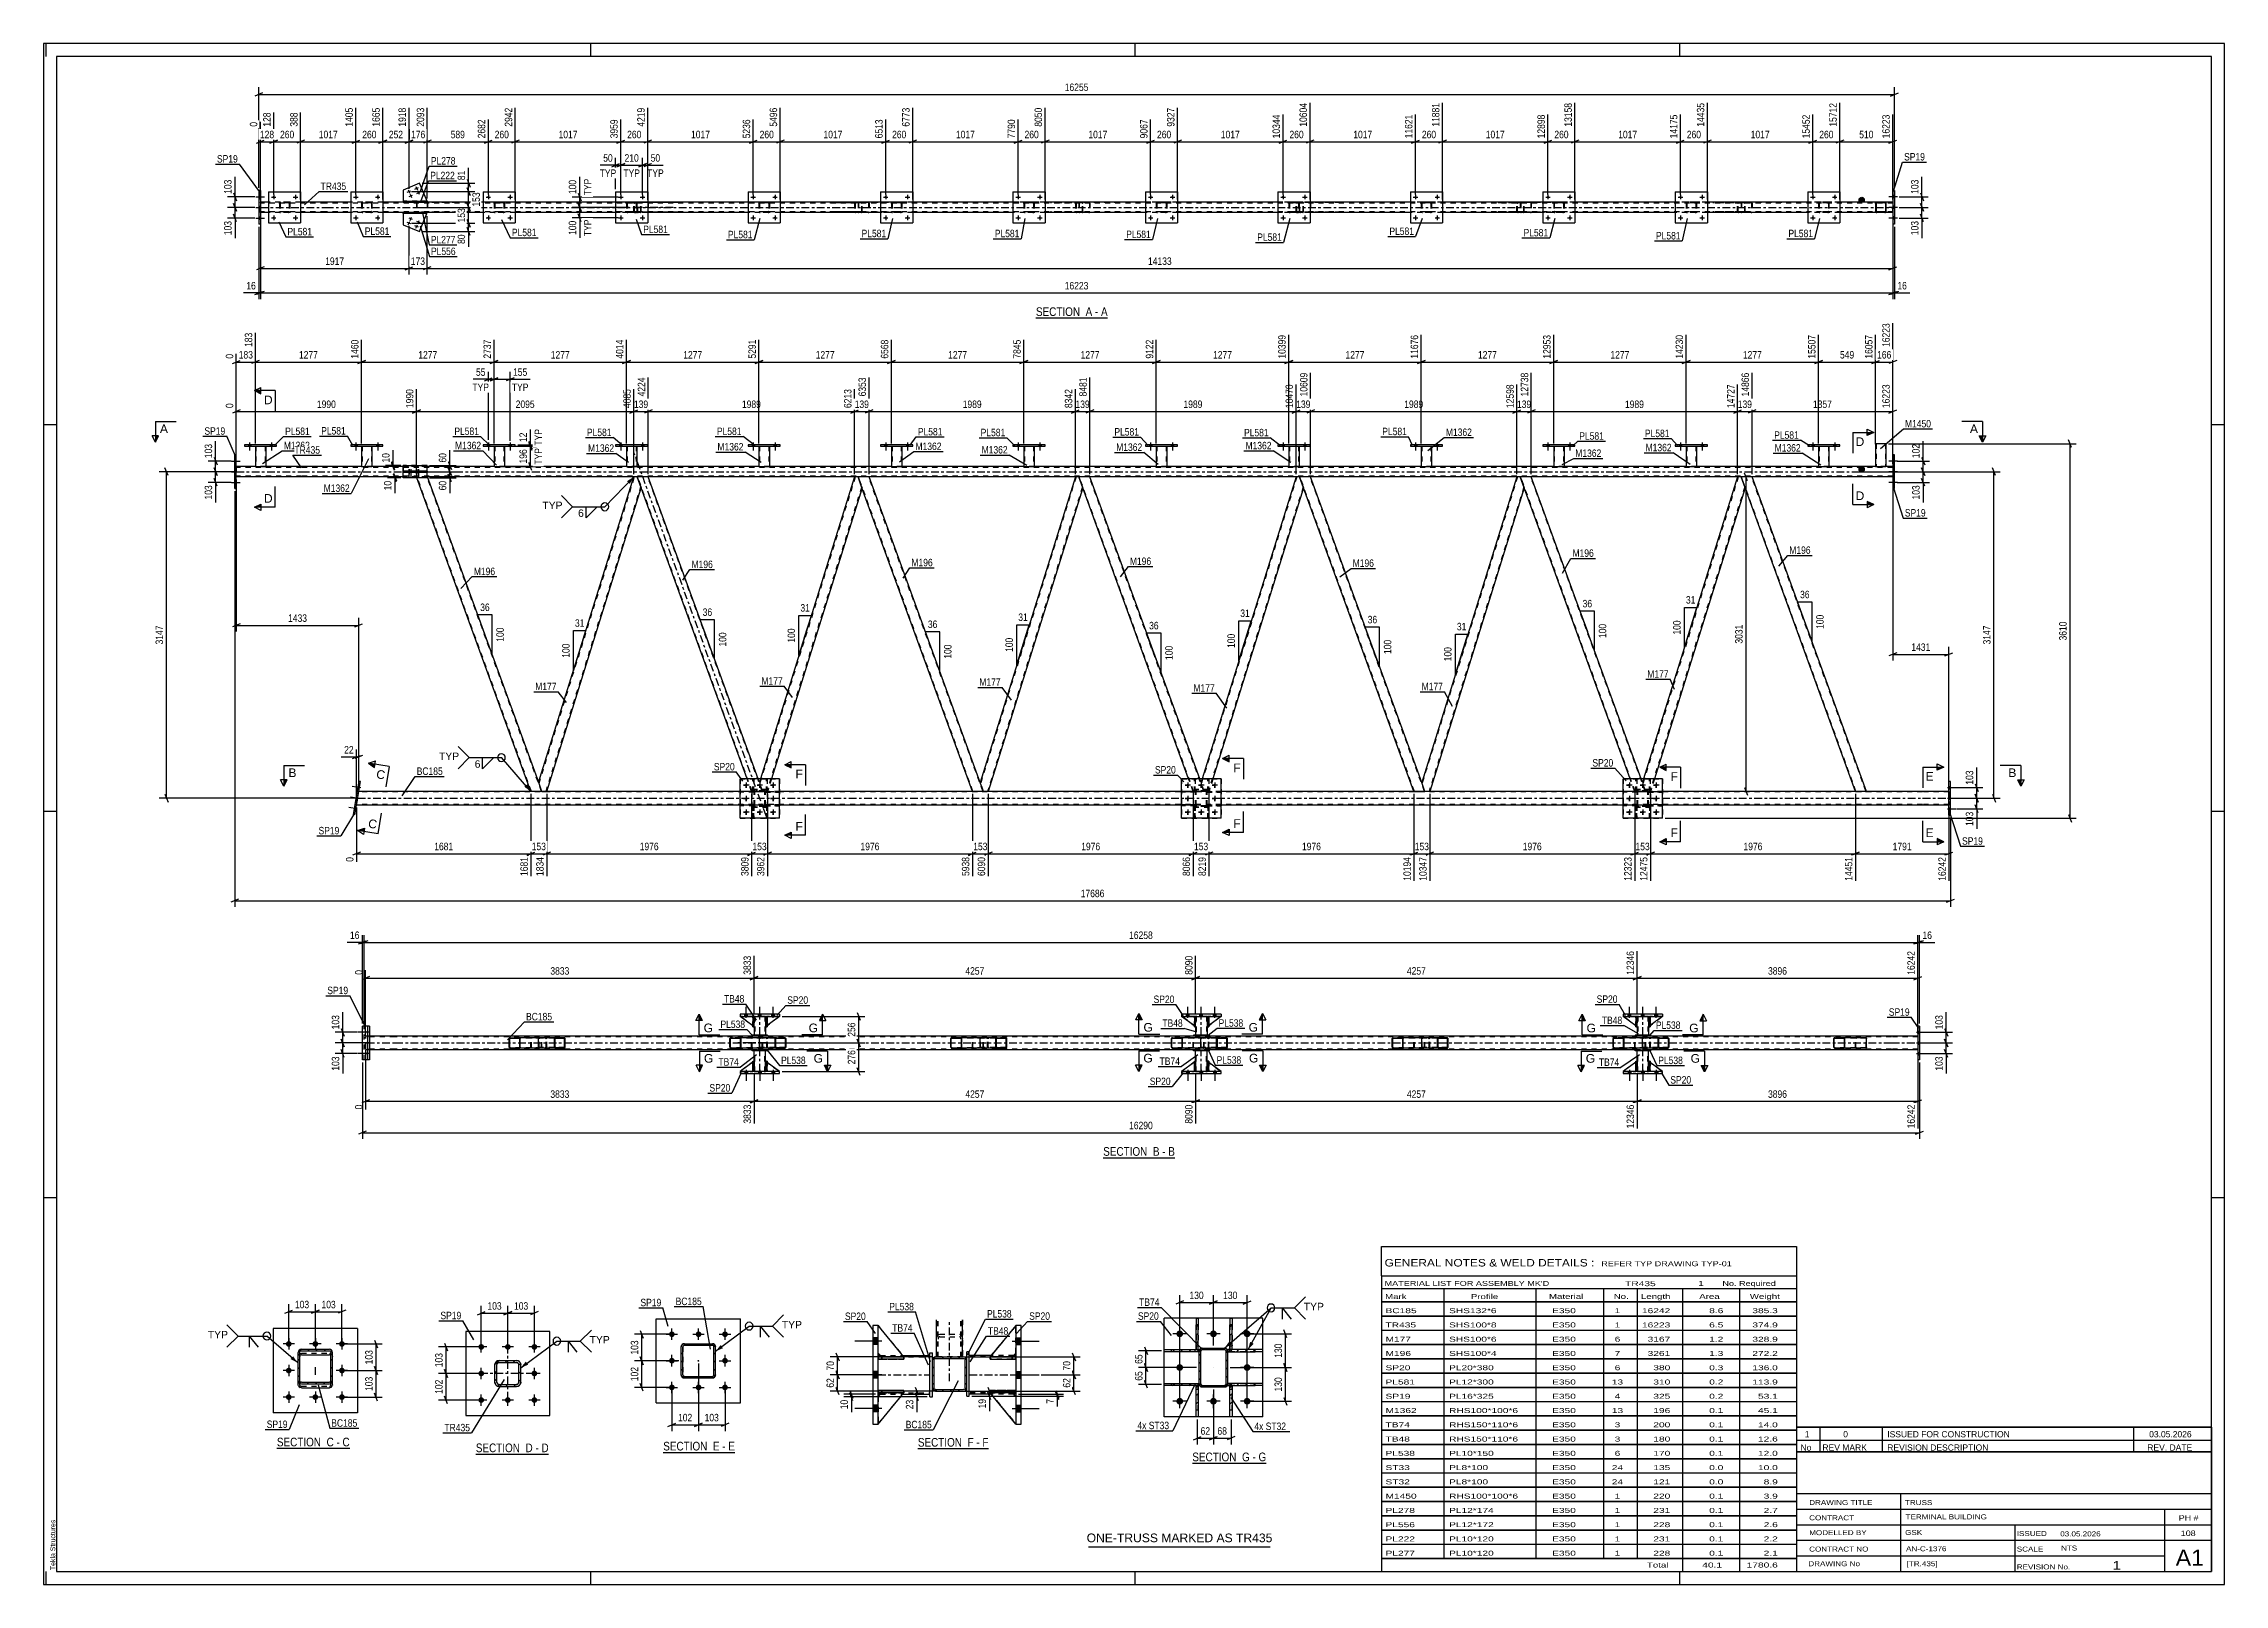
# Model space of a CAD drawing. Header units: millimetres. Extents: x -74 to 767, y -429 to 165.
import ezdxf

# ---------------------------------------------------------------- set-up
doc = ezdxf.new("R2010")
doc.units = ezdxf.units.MM
doc.linetypes.add('DXK_LINE_DOT2', pattern=[3.9198, 1.9599, -1.9599])
doc.linetypes.add('DXK_LINE_DOT3', pattern=[5.9187, 2.979, -0.9799, 0.9799, -0.9799])
doc.styles.add('Arial', font='ARIAL.TTF', dxfattribs={"height": 0.2})
doc.styles.add('Arial Narrow', font='ARIALN.TTF', dxfattribs={"height": 0.2})

# ---------------------------------------------------------------- blocks, each defined once
blk = doc.blocks.new('Unknown-814185593-18 - 1701')
at = {"color": 6, "linetype": 'Continuous'}
blk.add_line((262.83, -376.61), (290.04, -376.61), dxfattribs=at)
at = {"color": 0, "linetype": 'Continuous'}
blk.add_wipeout([(280.94, -375.86), (280.94, -372.36), (262.83, -372.36), (262.83, -375.86)], dxfattribs=at)
blk.add_wipeout([(284.33, -375.86), (284.33, -372.36), (281.99, -372.36), (281.99, -375.86)], dxfattribs=at)
at = {"color": 7, "linetype": 'Continuous', "style": 'Arial Narrow'}
blk.add_text('SECTION ', height=3.34, dxfattribs=at).set_placement((262.83, -375.86))
at = {"color": 0, "linetype": 'Continuous'}
blk.add_wipeout([(286.65, -375.86), (286.65, -372.36), (285.38, -372.36), (285.38, -375.86)], dxfattribs=at)
blk.add_wipeout([(290.04, -375.86), (290.04, -372.36), (287.7, -372.36), (287.7, -375.86)], dxfattribs=at)
at = {"color": 7, "linetype": 'Continuous', "style": 'Arial Narrow'}
for s, p in [('F', (281.99, -375.86)), ('-', (285.38, -375.86)), ('F', (287.7, -375.86))]:
    blk.add_text(s, height=3.34, dxfattribs=at).set_placement(p)
blk = doc.blocks.new('Unknown-814185593-1133')
at = {"color": 5, "linetype": 'Continuous'}
for p, q in [((766.68, 165.05), (-74.32, 165.05)), ((-74.32, 165.05), (-74.32, -428.95)), ((-73.32, 160.05), (-73.32, 165.05)), ((761.68, 160.05), (-69.32, 160.05)), ((-69.32, 160.05), (-69.32, -423.95)), ((136.68, 160.05), (136.68, 165.05)), ((346.68, 160.05), (346.68, 165.05)), ((556.68, 160.05), (556.68, 165.05)), ((761.68, -423.95), (761.68, 160.05)), ((766.68, -428.95), (766.68, 165.05)), ((-69.32, 18.05), (-74.32, 18.05)), ((766.68, 18.05), (761.68, 18.05)), ((-69.32, -130.95), (-74.32, -130.95)), ((766.68, -130.95), (761.68, -130.95)), ((-69.32, -279.95), (-74.32, -279.95)), ((766.68, -279.95), (761.68, -279.95)), ((-73.32, -428.95), (-73.32, -423.95)), ((-69.32, -423.95), (761.68, -423.95)), ((136.68, -428.95), (136.68, -423.95)), ((346.68, -428.95), (346.68, -423.95)), ((556.68, -428.95), (556.68, -423.95)), ((-74.32, -428.95), (766.68, -428.95))]:
    blk.add_line(p, q, dxfattribs=at)
at = {"color": 174, "linetype": 'Continuous', "style": 'Arial'}
blk.add_text('Tekla Structures', height=1.9102, rotation=90, dxfattribs=at).set_placement((-69.82, -423.45))
blk = doc.blocks.new('Unknown-814185593-9992')
at = {"color": 7, "linetype": 'Continuous'}
for p, q in [((601.68, -377.9), (601.68, -423.95)), ((601.68, -377.9), (761.68, -377.9)), ((761.68, -377.95), (761.68, -423.95)), ((601.68, -393.95), (761.68, -393.95)), ((641.82, -393.95), (641.82, -423.95)), ((601.68, -399.95), (761.68, -399.95)), ((743.68, -423.9), (743.68, -399.9)), ((601.68, -405.95), (761.68, -405.95)), ((601.68, -411.95), (761.68, -411.95)), ((685.82, -405.95), (685.82, -423.95)), ((601.68, -417.95), (743.68, -417.95)), ((601.68, -423.95), (761.68, -423.95))]:
    blk.add_line(p, q, dxfattribs=at)
at = {"color": 7, "style": 'Arial Narrow'}
for s, height, width, p in [('CONTRACT', 1.909, 1.425378, (606.56, -404.24)), ('DRAWING TITLE', 1.9089, 1.425378, (606.56, -398.35)), ('TRUSS', 1.909, 1.425378, (643.49, -398.37)), ('TERMINAL BUILDING', 1.9089, 1.425378, (643.74, -403.88)), ('MODELLED BY', 1.9089, 1.425378, (606.56, -409.97)), ('GSK', 1.909, 1.425378, (643.56, -409.91)), ('ISSUED', 1.909, 1.425378, (686.62, -410.31)), ('03.05.2026', 1.909, 1.425378, (703.37, -410.43)), ('DRAWING No', 1.909, 1.425378, (606.24, -421.95)), ('CONTRACT NO', 1.9089, 1.425378, (606.56, -416.3)), ('AN-C-1376', 1.909, 1.425378, (643.91, -416.18)), ('[TR.435]', 1.909, 1.425378, (644.14, -421.96)), ('SCALE', 1.909, 1.425378, (686.62, -416.3)), ('1', 3.34, 1.5, (723.59, -423.28)), ('A1', 6.204, 1.25, (747.92, -421.75)), ('REVISION No.', 1.9089, 1.425378, (686.62, -423.18))]:
    blk.add_text(s, height=height, dxfattribs=dict(at, width=width)).set_placement(p)
at = {"color": 7, "linetype": 'Continuous', "style": 'Arial Narrow'}
for s, height, width, p in [('PH #', 2.1, 1.42538, (749.08, -404.4)), ('108', 2.1, 1.42538, (749.87, -410.3)), ('NTS', 1.909, 1.425378, (703.68, -415.9))]:
    blk.add_text(s, height=height, dxfattribs=dict(at, width=width)).set_placement(p)
blk = doc.blocks.new('Unknown-814185593-9993')
at = {"color": 7, "linetype": 'Continuous'}
for p, q in [((441.68, -298.7), (601.68, -298.7)), ((441.68, -309.95), (441.68, -298.7)), ((601.68, -298.7), (601.68, -309.95)), ((441.68, -309.95), (601.68, -309.95)), ((441.68, -309.95), (441.68, -314.95)), ((601.68, -309.95), (601.68, -314.95)), ((441.68, -314.95), (601.68, -314.95)), ((441.68, -314.95), (441.68, -319.95)), ((465.68, -314.95), (465.68, -319.95)), ((501.18, -314.95), (501.18, -319.95)), ((527.18, -314.95), (527.18, -319.95)), ((540.18, -314.95), (540.18, -319.95)), ((557.68, -314.95), (557.68, -319.95)), ((579.68, -314.95), (579.68, -319.95)), ((601.68, -314.95), (601.68, -319.95)), ((441.68, -319.95), (601.68, -319.95)), ((441.68, -320), (441.68, -325.4)), ((441.68, -320), (601.68, -320)), ((441.68, -325.4), (601.68, -325.4)), ((441.68, -325.5), (441.68, -330.9)), ((441.68, -325.5), (601.68, -325.5)), ((465.68, -319.95), (465.68, -325.45)), ((465.68, -325.45), (465.68, -330.95)), ((501.18, -319.95), (501.18, -325.45)), ((501.18, -325.45), (501.18, -330.95)), ((527.18, -319.95), (527.18, -325.45)), ((527.18, -325.45), (527.18, -330.95)), ((540.18, -319.95), (540.18, -325.45)), ((540.18, -325.45), (540.18, -330.95)), ((557.68, -319.95), (557.68, -325.45)), ((557.68, -325.45), (557.68, -330.95)), ((579.68, -319.95), (579.68, -325.45)), ((579.68, -325.45), (579.68, -330.95)), ((601.68, -320), (601.68, -325.4)), ((601.68, -325.5), (601.68, -330.9)), ((441.68, -330.9), (601.68, -330.9)), ((441.68, -331), (441.68, -336.4)), ((441.68, -331), (601.68, -331)), ((465.68, -330.95), (465.68, -336.45)), ((501.18, -330.95), (501.18, -336.45)), ((527.18, -330.95), (527.18, -336.45)), ((540.18, -330.95), (540.18, -336.45)), ((557.68, -330.95), (557.68, -336.45)), ((579.68, -330.95), (579.68, -336.45)), ((601.68, -331), (601.68, -336.4)), ((441.68, -336.4), (601.68, -336.4)), ((441.68, -336.5), (441.68, -341.9)), ((441.68, -336.5), (601.68, -336.5)), ((441.68, -341.9), (601.68, -341.9)), ((441.68, -342), (441.68, -347.4)), ((441.68, -342), (601.68, -342)), ((465.68, -336.45), (465.68, -341.95)), ((465.68, -341.95), (465.68, -347.45)), ((501.18, -336.45), (501.18, -341.95)), ((501.18, -341.95), (501.18, -347.45)), ((527.18, -336.45), (527.18, -341.95)), ((527.18, -341.95), (527.18, -347.45)), ((540.18, -336.45), (540.18, -341.95)), ((540.18, -341.95), (540.18, -347.45)), ((557.68, -336.45), (557.68, -341.95)), ((557.68, -341.95), (557.68, -347.45)), ((579.68, -336.45), (579.68, -341.95)), ((579.68, -341.95), (579.68, -347.45)), ((601.68, -336.5), (601.68, -341.9)), ((601.68, -342), (601.68, -347.4)), ((441.68, -347.4), (601.68, -347.4)), ((441.68, -347.5), (441.68, -352.9)), ((441.68, -347.5), (601.68, -347.5)), ((441.68, -352.9), (601.68, -352.9)), ((441.68, -353), (441.68, -358.4)), ((441.68, -353), (601.68, -353)), ((465.68, -347.45), (465.68, -352.95)), ((465.68, -352.95), (465.68, -358.45)), ((501.18, -347.45), (501.18, -352.95)), ((501.18, -352.95), (501.18, -358.45)), ((527.18, -347.45), (527.18, -352.95)), ((527.18, -352.95), (527.18, -358.45)), ((540.18, -347.45), (540.18, -352.95)), ((540.18, -352.95), (540.18, -358.45)), ((557.68, -347.45), (557.68, -352.95)), ((557.68, -352.95), (557.68, -358.45)), ((579.68, -347.45), (579.68, -352.95)), ((579.68, -352.95), (579.68, -358.45)), ((601.68, -347.5), (601.68, -352.9)), ((601.68, -353), (601.68, -358.4)), ((441.68, -358.4), (601.68, -358.4)), ((441.68, -358.5), (441.68, -363.9)), ((441.68, -358.5), (601.68, -358.5)), ((465.68, -358.45), (465.68, -363.95)), ((501.18, -358.45), (501.18, -363.95)), ((527.18, -358.45), (527.18, -363.95)), ((540.18, -358.45), (540.18, -363.95)), ((557.68, -358.45), (557.68, -363.95)), ((579.68, -358.45), (579.68, -363.95)), ((601.68, -358.5), (601.68, -363.9)), ((441.68, -363.9), (601.68, -363.9)), ((441.68, -364), (441.68, -369.4)), ((441.68, -364), (601.68, -364)), ((441.68, -369.4), (601.68, -369.4)), ((441.68, -369.5), (441.68, -374.9)), ((441.68, -369.5), (601.68, -369.5)), ((465.68, -363.95), (465.68, -369.45)), ((465.68, -369.45), (465.68, -374.95)), ((501.18, -363.95), (501.18, -369.45)), ((501.18, -369.45), (501.18, -374.95)), ((527.18, -363.95), (527.18, -369.45)), ((527.18, -369.45), (527.18, -374.95)), ((540.18, -363.95), (540.18, -369.45)), ((540.18, -369.45), (540.18, -374.95)), ((557.68, -363.95), (557.68, -369.45)), ((557.68, -369.45), (557.68, -374.95)), ((579.68, -363.95), (579.68, -369.45)), ((579.68, -369.45), (579.68, -374.95)), ((601.68, -364), (601.68, -369.4)), ((601.68, -369.5), (601.68, -374.9)), ((441.68, -374.9), (601.68, -374.9)), ((441.68, -375), (441.68, -380.4)), ((441.68, -375), (601.68, -375)), ((465.68, -374.95), (465.68, -380.45)), ((501.18, -374.95), (501.18, -380.45)), ((527.18, -374.95), (527.18, -380.45)), ((540.18, -374.95), (540.18, -380.45)), ((557.68, -374.95), (557.68, -380.45)), ((579.68, -374.95), (579.68, -380.45)), ((601.68, -375), (601.68, -380.4)), ((441.68, -380.4), (601.68, -380.4)), ((441.68, -380.5), (441.68, -385.9)), ((441.68, -380.5), (601.68, -380.5)), ((441.68, -385.9), (601.68, -385.9)), ((441.68, -386), (441.68, -391.4)), ((441.68, -386), (601.68, -386)), ((465.68, -380.45), (465.68, -385.95)), ((465.68, -385.95), (465.68, -391.45)), ((501.18, -380.45), (501.18, -385.95)), ((501.18, -385.95), (501.18, -391.45)), ((527.18, -380.45), (527.18, -385.95)), ((527.18, -385.95), (527.18, -391.45)), ((540.18, -380.45), (540.18, -385.95)), ((540.18, -385.95), (540.18, -391.45)), ((557.68, -380.45), (557.68, -385.95)), ((557.68, -385.95), (557.68, -391.45)), ((579.68, -380.45), (579.68, -385.95)), ((579.68, -385.95), (579.68, -391.45)), ((601.68, -380.5), (601.68, -385.9)), ((601.68, -386), (601.68, -391.4)), ((441.68, -391.4), (601.68, -391.4)), ((441.68, -391.5), (441.68, -396.9)), ((441.68, -391.5), (601.68, -391.5)), ((465.68, -391.45), (465.68, -396.95)), ((501.18, -391.45), (501.18, -396.95)), ((527.18, -391.45), (527.18, -396.95)), ((540.18, -391.45), (540.18, -396.95)), ((557.68, -391.45), (557.68, -396.95)), ((579.68, -391.45), (579.68, -396.95)), ((601.68, -391.5), (601.68, -396.9)), ((441.68, -396.9), (601.68, -396.9)), ((441.68, -397), (441.68, -402.4)), ((441.68, -397), (601.68, -397)), ((441.68, -402.4), (601.68, -402.4)), ((441.68, -402.5), (441.68, -407.9)), ((441.68, -402.5), (601.68, -402.5)), ((465.68, -396.95), (465.68, -402.45)), ((465.68, -402.45), (465.68, -407.95)), ((501.18, -396.95), (501.18, -402.45)), ((501.18, -402.45), (501.18, -407.95)), ((527.18, -396.95), (527.18, -402.45)), ((527.18, -402.45), (527.18, -407.95)), ((540.18, -396.95), (540.18, -402.45)), ((540.18, -402.45), (540.18, -407.95)), ((557.68, -396.95), (557.68, -402.45)), ((557.68, -402.45), (557.68, -407.95)), ((579.68, -396.95), (579.68, -402.45)), ((579.68, -402.45), (579.68, -407.95)), ((601.68, -397), (601.68, -402.4)), ((601.68, -402.5), (601.68, -407.9)), ((441.68, -407.9), (601.68, -407.9)), ((441.68, -408), (441.68, -413.4)), ((441.68, -408), (601.68, -408)), ((465.68, -407.95), (465.68, -413.45)), ((501.18, -407.95), (501.18, -413.45)), ((527.18, -407.95), (527.18, -413.45)), ((540.18, -407.95), (540.18, -413.45)), ((557.68, -407.95), (557.68, -413.45)), ((579.68, -407.95), (579.68, -413.45)), ((601.68, -408), (601.68, -413.4)), ((441.68, -413.4), (601.68, -413.4)), ((441.68, -413.5), (441.68, -418.9)), ((441.68, -413.5), (601.68, -413.5)), ((441.68, -418.9), (601.68, -418.9)), ((441.68, -418.95), (601.68, -418.95)), ((441.68, -418.95), (441.68, -423.95)), ((465.68, -413.45), (465.68, -418.95)), ((501.18, -413.45), (501.18, -418.95)), ((527.18, -413.45), (527.18, -418.95)), ((540.18, -413.45), (540.18, -418.95)), ((557.68, -413.45), (557.68, -418.95)), ((557.68, -418.95), (557.68, -423.95)), ((579.68, -413.45), (579.68, -418.95)), ((579.68, -418.95), (579.68, -423.95)), ((601.68, -413.5), (601.68, -418.9)), ((601.68, -418.95), (601.68, -423.95)), ((441.68, -423.95), (601.68, -423.95))]:
    blk.add_line(p, q, dxfattribs=at)
at = {"color": 7, "style": 'Arial Narrow'}
for s, height, width, p in [('GENERAL NOTES & WELD DETAILS :', 2.8633, 1.4, (442.83, -306.39)), ('REFER TYP DRAWING TYP-01', 1.9089, 1.6, (526.38, -306.29)), ("MATERIAL LIST FOR ASSEMBLY MK'D", 1.9089, 1.6, (442.83, -313.89)), ('Mark', 1.909, 1.7, (443.02, -318.95)), ('Profile', 1.909, 1.7, (476.09, -318.95)), ('Material', 1.909, 1.7, (506.22, -318.89)), ('No.', 1.909, 1.7, (531.18, -318.89)), ('TR435', 1.909, 1.794707, (535.58, -313.98)), ('Length', 1.909, 1.7, (541.68, -318.89)), ('1', 1.91, 1.794707, (563.76, -313.89)), ('Area', 1.909, 1.7, (564.18, -318.89)), ('No. Required', 1.9089, 1.6, (573.09, -313.89)), ('Weight', 1.909, 1.7, (583.68, -318.89))]:
    blk.add_text(s, height=height, dxfattribs=dict(at, width=width)).set_placement(p)
at = {"color": 7, "linetype": 'Continuous', "style": 'Arial Narrow'}
for s, height, width, p in [('TR435', 1.909, 1.794707, (443.18, -329.89)), ('BC185', 1.909, 1.794707, (443.18, -324.39)), ('SHS132*6', 1.909, 1.794707, (467.68, -324.39)), ('SHS100*8', 1.909, 1.794707, (467.68, -329.89)), ('E350', 1.909, 1.794707, (507.42, -324.39)), ('E350', 1.909, 1.794707, (507.42, -329.89)), ('1', 1.91, 1.794707, (531.54, -324.39)), ('1', 1.91, 1.794707, (531.54, -329.89)), ('16242', 1.909, 1.794707, (542.08, -324.39)), ('16223', 1.909, 1.794707, (542.08, -329.89)), ('8.6', 1.909, 1.794707, (568, -324.39)), ('6.5', 1.909, 1.794707, (568, -329.89)), ('385.3', 1.909, 1.794707, (584.64, -324.39)), ('374.9', 1.909, 1.794707, (584.64, -329.89)), ('M177', 1.909, 1.794707, (443.18, -335.39)), ('SHS100*6', 1.909, 1.794707, (467.68, -335.39)), ('E350', 1.909, 1.794707, (507.42, -335.39)), ('6', 1.91, 1.794707, (531.54, -335.39)), ('3167', 1.909, 1.794707, (544.26, -335.39)), ('1.2', 1.909, 1.794707, (568, -335.39)), ('328.9', 1.909, 1.794707, (584.64, -335.39)), ('SP20', 1.909, 1.794707, (443.18, -346.39)), ('M196', 1.909, 1.794707, (443.18, -340.89)), ('SHS100*4', 1.909, 1.794707, (467.68, -340.89)), ('PL20*380', 1.909, 1.794707, (467.68, -346.39)), ('E350', 1.909, 1.794707, (507.42, -340.89)), ('E350', 1.909, 1.794707, (507.42, -346.39)), ('7', 1.91, 1.794707, (531.54, -340.89)), ('6', 1.91, 1.794707, (531.54, -346.39)), ('3261', 1.909, 1.794707, (544.26, -340.89)), ('380', 1.909, 1.794707, (546.45, -346.39)), ('0.3', 1.909, 1.794707, (568, -346.39)), ('1.3', 1.909, 1.794707, (568, -340.89)), ('272.2', 1.909, 1.794707, (584.64, -340.89)), ('136.0', 1.909, 1.794707, (584.64, -346.39)), ('PL581', 1.909, 1.794707, (443.18, -351.89)), ('PL12*300', 1.909, 1.794707, (467.68, -351.89)), ('E350', 1.909, 1.794707, (507.42, -351.89)), ('13', 1.909, 1.794707, (530.44, -351.89)), ('310', 1.909, 1.794707, (546.45, -351.89)), ('0.2', 1.909, 1.794707, (568, -351.89)), ('113.9', 1.909, 1.794707, (584.64, -351.89)), ('SP19', 1.909, 1.794707, (443.18, -357.39)), ('M1362', 1.909, 1.794707, (443.18, -362.89)), ('PL16*325', 1.909, 1.794707, (467.68, -357.39)), ('RHS100*100*6', 1.9089, 1.794707, (467.68, -362.89)), ('E350', 1.909, 1.794707, (507.42, -357.39)), ('E350', 1.909, 1.794707, (507.42, -362.89)), ('13', 1.909, 1.794707, (530.44, -362.89)), ('4', 1.91, 1.794707, (531.54, -357.39)), ('325', 1.909, 1.794707, (546.45, -357.39)), ('196', 1.909, 1.794707, (546.45, -362.89)), ('0.2', 1.909, 1.794707, (568, -357.39)), ('0.1', 1.909, 1.794707, (568, -362.89)), ('45.1', 1.909, 1.794707, (586.82, -362.89)), ('53.1', 1.909, 1.794707, (586.82, -357.39)), ('TB74', 1.909, 1.794707, (443.18, -368.39)), ('RHS150*110*6', 1.9089, 1.794707, (467.68, -368.39)), ('E350', 1.909, 1.794707, (507.42, -368.39)), ('3', 1.91, 1.794707, (531.54, -368.39)), ('200', 1.909, 1.794707, (546.45, -368.39)), ('0.1', 1.909, 1.794707, (568, -368.39)), ('14.0', 1.909, 1.794707, (586.82, -368.39)), ('TB48', 1.909, 1.794707, (443.18, -373.89)), ('PL538', 1.909, 1.794707, (443.18, -379.39)), ('RHS150*110*6', 1.9089, 1.794707, (467.68, -373.89)), ('PL10*150', 1.909, 1.794707, (467.68, -379.39)), ('E350', 1.909, 1.794707, (507.42, -373.89)), ('E350', 1.909, 1.794707, (507.42, -379.39)), ('3', 1.91, 1.794707, (531.54, -373.89)), ('6', 1.91, 1.794707, (531.54, -379.39)), ('180', 1.909, 1.794707, (546.45, -373.89)), ('170', 1.909, 1.794707, (546.45, -379.39)), ('0.1', 1.909, 1.794707, (568, -373.89)), ('0.1', 1.909, 1.794707, (568, -379.39)), ('12.6', 1.909, 1.794707, (586.82, -373.89)), ('12.0', 1.909, 1.794707, (586.82, -379.39)), ('ST33', 1.909, 1.794707, (443.18, -384.89)), ('PL8*100', 1.909, 1.794707, (467.68, -384.89)), ('E350', 1.909, 1.794707, (507.42, -384.89)), ('24', 1.909, 1.794707, (530.44, -384.89)), ('135', 1.909, 1.794707, (546.45, -384.89)), ('0.0', 1.909, 1.794707, (568, -384.89)), ('10.0', 1.909, 1.794707, (586.82, -384.89)), ('ST32', 1.909, 1.794707, (443.18, -390.39)), ('M1450', 1.909, 1.794707, (443.18, -395.89)), ('PL8*100', 1.909, 1.794707, (467.68, -390.39)), ('RHS100*100*6', 1.9089, 1.794707, (467.68, -395.89)), ('E350', 1.909, 1.794707, (507.42, -390.39)), ('E350', 1.909, 1.794707, (507.42, -395.89)), ('24', 1.909, 1.794707, (530.44, -390.39)), ('1', 1.91, 1.794707, (531.54, -395.89)), ('220', 1.909, 1.794707, (546.45, -395.89)), ('121', 1.909, 1.794707, (546.45, -390.39)), ('0.0', 1.909, 1.794707, (568, -390.39)), ('0.1', 1.909, 1.794707, (568, -395.89)), ('3.9', 1.909, 1.794707, (589.01, -395.89)), ('8.9', 1.909, 1.794707, (589.01, -390.39)), ('PL278', 1.909, 1.794707, (443.18, -401.39)), ('PL12*174', 1.909, 1.794707, (467.68, -401.39)), ('E350', 1.909, 1.794707, (507.42, -401.39)), ('1', 1.91, 1.794707, (531.54, -401.39)), ('231', 1.909, 1.794707, (546.45, -401.39)), ('0.1', 1.909, 1.794707, (568, -401.39)), ('2.7', 1.909, 1.794707, (589.01, -401.39)), ('PL556', 1.909, 1.794707, (443.18, -406.89)), ('PL222', 1.909, 1.794707, (443.18, -412.39)), ('PL12*172', 1.909, 1.794707, (467.68, -406.89)), ('PL10*120', 1.909, 1.794707, (467.68, -412.39)), ('E350', 1.909, 1.794707, (507.42, -406.89)), ('E350', 1.909, 1.794707, (507.42, -412.39)), ('1', 1.91, 1.794707, (531.54, -406.89)), ('1', 1.91, 1.794707, (531.54, -412.39)), ('228', 1.909, 1.794707, (546.45, -406.89)), ('231', 1.909, 1.794707, (546.45, -412.39)), ('0.1', 1.909, 1.794707, (568, -406.89)), ('0.1', 1.909, 1.794707, (568, -412.39)), ('2.6', 1.909, 1.794707, (589.01, -406.89)), ('2.2', 1.909, 1.794707, (589.01, -412.39)), ('PL277', 1.909, 1.794707, (443.18, -417.89)), ('PL10*120', 1.909, 1.794707, (467.68, -417.89)), ('E350', 1.909, 1.794707, (507.42, -417.89)), ('1', 1.91, 1.794707, (531.54, -417.89)), ('Total', 1.909, 1.7, (544.01, -422.45)), ('228', 1.909, 1.794707, (546.45, -417.89)), ('0.1', 1.909, 1.794707, (568, -417.89)), ('2.1', 1.909, 1.794707, (589.01, -417.89)), ('40.1', 1.909, 1.794707, (565.32, -422.45)), ('1780.6', 1.909, 1.794707, (582.45, -422.45))]:
    blk.add_text(s, height=height, dxfattribs=dict(at, width=width)).set_placement(p)
blk = doc.blocks.new('Unknown-814185593-9994')
at = {"color": 7, "linetype": 'Continuous'}
blk.add_line((328.68, -414.45), (398.68, -414.45), dxfattribs=at)
at = {"color": 7, "style": 'Arial'}
blk.add_text('ONE-TRUSS MARKED AS TR435', height=3.3428, dxfattribs=at).set_placement((327.93, -412.7))
blk = doc.blocks.new('Unknown-814185593-9995')
at = {"color": 7, "linetype": 'Continuous'}
for p, q in [((601.68, -368.4), (761.68, -368.4)), ((761.68, -368.4), (601.68, -368.4)), ((601.68, -368.4), (601.68, -373.4)), ((610.68, -368.4), (610.68, -373.4)), ((634.68, -368.4), (634.68, -373.4)), ((731.68, -368.4), (731.68, -373.4)), ((761.68, -368.4), (761.68, -373.4)), ((601.68, -373.4), (761.68, -373.4)), ((601.68, -373.4), (601.68, -377.9)), ((601.68, -373.4), (761.68, -373.4)), ((761.68, -377.9), (601.68, -377.9)), ((610.68, -373.4), (610.68, -377.9)), ((634.68, -373.4), (634.68, -377.9)), ((731.68, -373.4), (731.68, -377.9)), ((761.68, -373.4), (761.68, -377.9))]:
    blk.add_line(p, q, dxfattribs=at)
at = {"color": 7, "linetype": 'Continuous', "style": 'Arial Narrow'}
for s, height, width, p in [('1', 2.39, 1.196471, (604.84, -372.26)), ('0', 2.39, 1.196471, (619.69, -372.26)), ('ISSUED FOR CONSTRUCTION', 2.3861, 1.196471, (636.68, -372.26)), ('03.05.2026', 2.386, 1.196471, (737.68, -372.26)), ('No', 2.386, 1.2, (603.22, -377.4)), ('REV MARK', 2.386, 1.2, (611.68, -377.4)), ('REVISION DESCRIPTION', 2.3861, 1.2, (636.68, -377.4)), ('REV. DATE', 2.386, 1.2, (736.96, -377.4))]:
    blk.add_text(s, height=height, dxfattribs=dict(at, width=width)).set_placement(p)
blk = doc.blocks.new('Unknown-814185593-11 - 2658')
at = {"color": 6, "linetype": 'Continuous'}
blk.add_line((308.37, 59.29), (336.01, 59.29), dxfattribs=at)
at = {"color": 0, "linetype": 'Continuous'}
blk.add_wipeout([(326.47, 60.04), (326.47, 63.54), (308.37, 63.54), (308.37, 60.04)], dxfattribs=at)
blk.add_wipeout([(330.08, 60.04), (330.08, 63.54), (327.52, 63.54), (327.52, 60.04)], dxfattribs=at)
at = {"color": 7, "linetype": 'Continuous', "style": 'Arial Narrow'}
blk.add_text('SECTION ', height=3.34, dxfattribs=at).set_placement((308.37, 60.04))
at = {"color": 0, "linetype": 'Continuous'}
blk.add_wipeout([(332.41, 60.04), (332.41, 63.54), (331.13, 63.54), (331.13, 60.04)], dxfattribs=at)
blk.add_wipeout([(336.01, 60.04), (336.01, 63.54), (333.46, 63.54), (333.46, 60.04)], dxfattribs=at)
at = {"color": 7, "linetype": 'Continuous', "style": 'Arial Narrow'}
for s, p in [('A', (327.52, 60.04)), ('-', (331.13, 60.04)), ('A', (333.46, 60.04))]:
    blk.add_text(s, height=3.34, dxfattribs=at).set_placement(p)
blk = doc.blocks.new('Unknown-814185593-12 - 5375')
at = {"color": 6, "linetype": 'Continuous'}
blk.add_line((334.31, -264.47), (361.96, -264.47), dxfattribs=at)
at = {"color": 0, "linetype": 'Continuous'}
blk.add_wipeout([(352.42, -263.72), (352.42, -260.22), (334.31, -260.22), (334.31, -263.72)], dxfattribs=at)
blk.add_wipeout([(356.02, -263.72), (356.02, -260.22), (353.47, -260.22), (353.47, -263.72)], dxfattribs=at)
at = {"color": 7, "linetype": 'Continuous', "style": 'Arial Narrow'}
blk.add_text('SECTION ', height=3.34, dxfattribs=at).set_placement((334.31, -263.72))
at = {"color": 0, "linetype": 'Continuous'}
blk.add_wipeout([(358.35, -263.72), (358.35, -260.22), (357.07, -260.22), (357.07, -263.72)], dxfattribs=at)
blk.add_wipeout([(361.96, -263.72), (361.96, -260.22), (359.4, -260.22), (359.4, -263.72)], dxfattribs=at)
at = {"color": 7, "linetype": 'Continuous', "style": 'Arial Narrow'}
for s, p in [('B', (353.47, -263.72)), ('B', (359.4, -263.72)), ('-', (357.07, -263.72))]:
    blk.add_text(s, height=3.34, dxfattribs=at).set_placement(p)
blk = doc.blocks.new('Unknown-814185593-13 - 5851')
at = {"color": 6, "linetype": 'Continuous'}
blk.add_line((15.64, -376.5), (43.71, -376.5), dxfattribs=at)
at = {"color": 0, "linetype": 'Continuous'}
blk.add_wipeout([(33.75, -375.75), (33.75, -372.25), (15.64, -372.25), (15.64, -375.75)], dxfattribs=at)
blk.add_wipeout([(37.56, -375.75), (37.56, -372.25), (34.8, -372.25), (34.8, -375.75)], dxfattribs=at)
at = {"color": 7, "linetype": 'Continuous', "style": 'Arial Narrow'}
blk.add_text('SECTION ', height=3.34, dxfattribs=at).set_placement((15.64, -375.75))
at = {"color": 0, "linetype": 'Continuous'}
blk.add_wipeout([(39.89, -375.75), (39.89, -372.25), (38.61, -372.25), (38.61, -375.75)], dxfattribs=at)
blk.add_wipeout([(43.71, -375.75), (43.71, -372.25), (40.94, -372.25), (40.94, -375.75)], dxfattribs=at)
at = {"color": 7, "linetype": 'Continuous', "style": 'Arial Narrow'}
for s, p in [('C', (34.8, -375.75)), ('-', (38.61, -375.75)), ('C', (40.94, -375.75))]:
    blk.add_text(s, height=3.34, dxfattribs=at).set_placement(p)
blk = doc.blocks.new('Unknown-814185593-14 - 1373')
at = {"color": 6, "linetype": 'Continuous'}
blk.add_line((164.64, -378.08), (192.29, -378.08), dxfattribs=at)
at = {"color": 0, "linetype": 'Continuous'}
blk.add_wipeout([(182.75, -377.33), (182.75, -373.83), (164.64, -373.83), (164.64, -377.33)], dxfattribs=at)
blk.add_wipeout([(186.36, -377.33), (186.36, -373.83), (183.8, -373.83), (183.8, -377.33)], dxfattribs=at)
at = {"color": 7, "linetype": 'Continuous', "style": 'Arial Narrow'}
blk.add_text('SECTION ', height=3.34, dxfattribs=at).set_placement((164.64, -377.33))
at = {"color": 0, "linetype": 'Continuous'}
blk.add_wipeout([(188.68, -377.33), (188.68, -373.83), (187.41, -373.83), (187.41, -377.33)], dxfattribs=at)
blk.add_wipeout([(192.29, -377.33), (192.29, -373.83), (189.73, -373.83), (189.73, -377.33)], dxfattribs=at)
at = {"color": 7, "linetype": 'Continuous', "style": 'Arial Narrow'}
for s, p in [('E', (183.8, -377.33)), ('-', (187.41, -377.33)), ('E', (189.73, -377.33))]:
    blk.add_text(s, height=3.34, dxfattribs=at).set_placement(p)
blk = doc.blocks.new('Unknown-814185593-16 - 2033')
at = {"color": 6, "linetype": 'Continuous'}
blk.add_line((92.36, -378.74), (120.43, -378.74), dxfattribs=at)
at = {"color": 0, "linetype": 'Continuous'}
blk.add_wipeout([(110.47, -377.99), (110.47, -374.49), (92.36, -374.49), (92.36, -377.99)], dxfattribs=at)
blk.add_wipeout([(114.29, -377.99), (114.29, -374.49), (111.52, -374.49), (111.52, -377.99)], dxfattribs=at)
at = {"color": 7, "linetype": 'Continuous', "style": 'Arial Narrow'}
blk.add_text('SECTION ', height=3.34, dxfattribs=at).set_placement((92.36, -377.99))
at = {"color": 0, "linetype": 'Continuous'}
blk.add_wipeout([(116.62, -377.99), (116.62, -374.49), (115.34, -374.49), (115.34, -377.99)], dxfattribs=at)
blk.add_wipeout([(120.43, -377.99), (120.43, -374.49), (117.67, -374.49), (117.67, -377.99)], dxfattribs=at)
at = {"color": 7, "linetype": 'Continuous', "style": 'Arial Narrow'}
for s, p in [('D', (111.52, -377.99)), ('-', (115.34, -377.99)), ('D', (117.67, -377.99))]:
    blk.add_text(s, height=3.34, dxfattribs=at).set_placement(p)
blk = doc.blocks.new('Unknown-814185593-17 - 2296')
at = {"color": 6, "linetype": 'Continuous'}
blk.add_line((368.68, -382.24), (397.18, -382.24), dxfattribs=at)
at = {"color": 0, "linetype": 'Continuous'}
blk.add_wipeout([(386.79, -381.49), (386.79, -377.99), (368.68, -377.99), (368.68, -381.49)], dxfattribs=at)
blk.add_wipeout([(390.82, -381.49), (390.82, -377.99), (387.84, -377.99), (387.84, -381.49)], dxfattribs=at)
at = {"color": 7, "linetype": 'Continuous', "style": 'Arial Narrow'}
blk.add_text('SECTION ', height=3.34, dxfattribs=at).set_placement((368.68, -381.49))
at = {"color": 0, "linetype": 'Continuous'}
blk.add_wipeout([(393.15, -381.49), (393.15, -377.99), (391.87, -377.99), (391.87, -381.49)], dxfattribs=at)
blk.add_wipeout([(397.18, -381.49), (397.18, -377.99), (394.2, -377.99), (394.2, -381.49)], dxfattribs=at)
at = {"color": 7, "linetype": 'Continuous', "style": 'Arial Narrow'}
for s, p in [('G', (387.84, -381.49)), ('G', (394.2, -381.49)), ('-', (391.87, -381.49))]:
    blk.add_text(s, height=3.34, dxfattribs=at).set_placement(p)
blk = doc.blocks.new('Part-814185593-1867 - 1701')
at = {"color": 2, "linetype": 'Continuous'}
for p, q in [((247.46, -340.67), (248.35, -340.67)), ((256.96, -340.67), (267.46, -340.67)), ((247.46, -355.67), (248.37, -355.67)), ((256.97, -355.67), (267.46, -355.67))]:
    blk.add_line(p, q, dxfattribs=at)
at = {"color": 7, "linetype": 'DXK_LINE_DOT2'}
for p, q in [((247.46, -355.67), (247.46, -340.67)), ((247.46, -341.27), (267.46, -341.27)), ((248.35, -340.67), (256.96, -340.67)), ((267.46, -355.67), (267.46, -340.67)), ((247.46, -355.07), (267.46, -355.07)), ((248.37, -355.67), (256.97, -355.67))]:
    blk.add_line(p, q, dxfattribs=at)
at = {"color": 7, "linetype": 'DXK_LINE_DOT3'}
blk.add_line((247.46, -348.17), (267.46, -348.17), dxfattribs=at)
blk = doc.blocks.new('Bolt-814185593-1740 - 1701')
at = {"linetype": 'Continuous'}
for points in [[(302.66, -336.47), (302.66, -333.87), (300.66, -333.87), (300.66, -336.47)], [(302.66, -336.47), (302.66, -333.87), (300.66, -333.87), (300.66, -336.47)], [(302.66, -336.47), (302.66, -333.87), (300.66, -333.87), (300.66, -336.47)], [(302.66, -349.47), (302.66, -346.87), (300.66, -346.87), (300.66, -349.47)], [(302.66, -349.47), (302.66, -346.87), (300.66, -346.87), (300.66, -349.47)], [(302.66, -362.47), (302.66, -359.87), (300.66, -359.87), (300.66, -362.47)], [(302.66, -362.47), (302.66, -359.87), (300.66, -359.87), (300.66, -362.47)], [(302.66, -362.47), (302.66, -359.87), (300.66, -359.87), (300.66, -362.47)]]:
    blk.add_hatch(color=1, dxfattribs=at).paths.add_polyline_path(points)
at = {"color": 1, "linetype": 'Continuous'}
for p, q in [((299.16, -335.17), (309.66, -335.17)), ((299.16, -335.17), (309.66, -335.17)), ((299.16, -335.17), (309.66, -335.17)), ((300.66, -333.87), (302.66, -333.87)), ((300.66, -333.87), (302.66, -333.87)), ((300.66, -333.87), (302.66, -333.87)), ((300.66, -336.47), (302.66, -336.47)), ((300.66, -336.47), (302.66, -336.47)), ((300.66, -336.47), (302.66, -336.47)), ((299.16, -348.17), (309.66, -348.17)), ((299.16, -348.17), (309.66, -348.17)), ((300.66, -346.87), (302.66, -346.87)), ((300.66, -346.87), (302.66, -346.87)), ((300.66, -349.47), (302.66, -349.47)), ((300.66, -349.47), (302.66, -349.47)), ((299.16, -361.17), (309.66, -361.17)), ((299.16, -361.17), (309.66, -361.17)), ((299.16, -361.17), (309.66, -361.17)), ((300.66, -359.87), (302.66, -359.87)), ((300.66, -359.87), (302.66, -359.87)), ((300.66, -359.87), (302.66, -359.87)), ((300.66, -362.47), (302.66, -362.47)), ((300.66, -362.47), (302.66, -362.47)), ((300.66, -362.47), (302.66, -362.47))]:
    blk.add_line(p, q, dxfattribs=at)
blk = doc.blocks.new('Part-814185593-1836 - 1701')
at = {"color": 2, "linetype": 'Continuous'}
for p, q in [((302.66, -329.17), (300.66, -329.17)), ((300.66, -329.17), (300.66, -367.17)), ((302.66, -367.17), (302.66, -329.17)), ((300.66, -367.17), (302.66, -367.17))]:
    blk.add_line(p, q, dxfattribs=at)
blk = doc.blocks.new('Bolt-814185593-1739 - 1701')
at = {"linetype": 'Continuous'}
for points in [[(247.46, -336.47), (247.46, -333.87), (245.46, -333.87), (245.46, -336.47)], [(247.46, -336.47), (247.46, -333.87), (245.46, -333.87), (245.46, -336.47)], [(247.46, -336.47), (247.46, -333.87), (245.46, -333.87), (245.46, -336.47)], [(247.46, -349.47), (247.46, -346.87), (245.46, -346.87), (245.46, -349.47)], [(247.46, -349.47), (247.46, -346.87), (245.46, -346.87), (245.46, -349.47)], [(247.46, -362.47), (247.46, -359.87), (245.46, -359.87), (245.46, -362.47)], [(247.46, -362.47), (247.46, -359.87), (245.46, -359.87), (245.46, -362.47)], [(247.46, -362.47), (247.46, -359.87), (245.46, -359.87), (245.46, -362.47)]]:
    blk.add_hatch(color=1, dxfattribs=at).paths.add_polyline_path(points)
at = {"color": 1, "linetype": 'Continuous'}
for p, q in [((248.96, -335.17), (238.46, -335.17)), ((248.96, -335.17), (238.46, -335.17)), ((248.96, -335.17), (238.46, -335.17)), ((247.46, -333.87), (245.46, -333.87)), ((247.46, -333.87), (245.46, -333.87)), ((247.46, -333.87), (245.46, -333.87)), ((247.46, -336.47), (245.46, -336.47)), ((247.46, -336.47), (245.46, -336.47)), ((247.46, -336.47), (245.46, -336.47)), ((248.96, -348.17), (238.46, -348.17)), ((248.96, -348.17), (238.46, -348.17)), ((247.46, -346.87), (245.46, -346.87)), ((247.46, -346.87), (245.46, -346.87)), ((247.46, -349.47), (245.46, -349.47)), ((247.46, -349.47), (245.46, -349.47)), ((248.96, -361.17), (238.46, -361.17)), ((248.96, -361.17), (238.46, -361.17)), ((248.96, -361.17), (238.46, -361.17)), ((247.46, -359.87), (245.46, -359.87)), ((247.46, -359.87), (245.46, -359.87)), ((247.46, -359.87), (245.46, -359.87)), ((247.46, -362.47), (245.46, -362.47)), ((247.46, -362.47), (245.46, -362.47)), ((247.46, -362.47), (245.46, -362.47))]:
    blk.add_line(p, q, dxfattribs=at)
blk = doc.blocks.new('Part-814185593-1831 - 1701')
at = {"color": 2, "linetype": 'Continuous'}
for p, q in [((245.46, -329.17), (245.46, -367.17)), ((247.46, -329.17), (245.46, -329.17)), ((247.46, -367.17), (247.46, -329.17)), ((245.46, -367.17), (247.46, -367.17))]:
    blk.add_line(p, q, dxfattribs=at)
blk = doc.blocks.new('Part-814185593-1837 - 1701')
at = {"color": 2, "linetype": 'Continuous'}
for p, q in [((247.46, -342.07), (247.46, -341.27)), ((247.46, -341.27), (256.21, -341.27)), ((257.46, -342.07), (247.46, -342.07)), ((247.46, -342.07), (247.46, -342.07)), ((257.46, -341.27), (257.45, -341.27)), ((257.46, -342.07), (257.46, -341.27))]:
    blk.add_line(p, q, dxfattribs=at)
at = {"color": 7, "linetype": 'DXK_LINE_DOT2'}
for p, q in [((248.96, -341.27), (247.46, -341.27)), ((247.46, -342.07), (248.96, -342.07)), ((248.96, -342.07), (248.96, -341.27)), ((248.96, -341.27), (257.45, -341.27)), ((248.96, -342.07), (257.46, -342.07))]:
    blk.add_line(p, q, dxfattribs=at)
blk = doc.blocks.new('Part-814185593-1838 - 1701')
at = {"color": 2, "linetype": 'Continuous'}
for p, q in [((247.46, -355.07), (247.46, -354.27)), ((257.46, -354.27), (247.46, -354.27)), ((257.46, -355.07), (247.46, -355.07)), ((247.46, -355.07), (247.46, -355.07)), ((257.46, -355.07), (257.46, -354.27))]:
    blk.add_line(p, q, dxfattribs=at)
at = {"color": 7, "linetype": 'DXK_LINE_DOT2'}
for p, q in [((248.96, -354.27), (247.46, -354.27)), ((247.46, -355.07), (248.96, -355.07)), ((248.96, -355.07), (248.96, -354.27)), ((257.46, -354.27), (248.96, -354.27)), ((248.96, -355.07), (257.46, -355.07))]:
    blk.add_line(p, q, dxfattribs=at)
blk = doc.blocks.new('Part-814185593-1903 - 1701')
at = {"linetype": 'Continuous'}
h = blk.add_hatch(dxfattribs=at)
h.set_pattern_fill('', scale=0.7, style=0, pattern_type=0)
h.set_pattern_definition([(45, (269.663, -341.2146), (-1.57154, 1.57154), [])])
h.paths.add_polyline_path([(280.46, -341.21), (269.66, -341.21), (269.2, -341.31), (268.81, -341.57), (268.55, -341.96), (268.46, -342.41), (268.46, -353.21), (268.55, -353.67), (268.81, -354.06), (269.2, -354.32), (269.66, -354.41), (280.46, -354.41), (280.92, -354.32), (281.31, -354.06), (281.57, -353.67), (281.66, -353.21), (281.66, -342.41), (281.57, -341.96), (281.31, -341.57), (280.92, -341.31)])
h.paths.add_polyline_path([(281.02, -342.18), (281.06, -342.41), (281.06, -353.21), (281.02, -353.44), (280.89, -353.64), (280.69, -353.77), (280.46, -353.81), (269.66, -353.81), (269.43, -353.77), (269.24, -353.64), (269.11, -353.44), (269.06, -353.21), (269.06, -342.41), (269.11, -342.18), (269.24, -341.99), (269.43, -341.86), (269.66, -341.81), (280.46, -341.81), (280.69, -341.86), (280.89, -341.99)])
at = {"color": 2, "linetype": 'Continuous'}
for p, q in [((268.55, -341.96), (268.46, -342.41)), ((268.46, -342.41), (268.46, -342.41)), ((268.46, -353.21), (268.46, -342.41)), ((269.06, -342.41), (269.11, -342.18)), ((269.06, -342.41), (269.06, -342.41)), ((269.06, -353.21), (269.06, -342.41)), ((269.11, -342.18), (269.24, -341.99)), ((269.66, -341.21), (269.2, -341.31)), ((269.24, -341.99), (269.43, -341.86)), ((269.43, -341.86), (269.66, -341.81)), ((269.66, -341.21), (269.66, -341.21)), ((269.66, -341.21), (280.46, -341.21)), ((269.66, -341.81), (269.66, -341.81)), ((269.66, -341.81), (280.46, -341.81)), ((280.46, -341.21), (280.46, -341.21)), ((280.92, -341.31), (280.46, -341.21)), ((280.46, -341.81), (280.46, -341.81)), ((280.46, -341.81), (280.69, -341.86)), ((280.69, -341.86), (280.89, -341.99)), ((280.89, -341.99), (281.02, -342.18)), ((281.02, -342.18), (281.06, -342.41)), ((281.06, -342.41), (281.06, -342.41)), ((281.06, -353.21), (281.06, -342.41)), ((281.66, -342.41), (281.57, -341.96)), ((281.66, -342.41), (281.66, -342.41)), ((281.66, -353.21), (281.66, -342.41)), ((268.46, -353.21), (268.46, -353.21)), ((268.46, -353.21), (268.55, -353.67)), ((269.06, -353.21), (269.06, -353.21)), ((269.11, -353.44), (269.06, -353.21)), ((281.06, -353.21), (281.02, -353.44)), ((281.06, -353.21), (281.06, -353.21)), ((281.57, -353.67), (281.66, -353.21)), ((281.66, -353.21), (281.66, -353.21)), ((269.24, -353.64), (269.11, -353.44)), ((269.2, -354.32), (269.66, -354.41)), ((269.43, -353.77), (269.24, -353.64)), ((269.66, -353.81), (269.43, -353.77)), ((269.66, -353.81), (269.66, -353.81)), ((269.66, -353.81), (280.46, -353.81)), ((269.66, -354.41), (269.66, -354.41)), ((269.66, -354.41), (280.46, -354.41)), ((280.69, -353.77), (280.46, -353.81)), ((280.46, -353.81), (280.46, -353.81)), ((280.46, -354.41), (280.92, -354.32)), ((280.46, -354.41), (280.46, -354.41)), ((280.89, -353.64), (280.69, -353.77)), ((281.02, -353.44), (280.89, -353.64))]:
    blk.add_line(p, q, dxfattribs=at)
at = {"color": 7, "linetype": 'DXK_LINE_DOT3'}
blk.add_line((275.06, -347.81), (275.06, -347.81), dxfattribs=at)
at = {"color": 2, "linetype": 'Continuous'}
for centre, start, end in [((269.66, -342.41), 112.5, 157.5), ((280.46, -342.41), 22.5, 67.5), ((269.66, -353.21), 202.5, 247.5), ((280.46, -353.21), 292.5, 337.5)]:
    blk.add_arc(centre, 1.2, start, end, dxfattribs=at)
blk = doc.blocks.new('Part-814185593-1839 - 1701')
at = {"color": 7, "linetype": 'DXK_LINE_DOT2'}
for p, q in [((247.46, -341.27), (248.96, -341.27)), ((257.23, -341.27), (247.46, -341.27)), ((247.46, -341.27), (247.46, -341.27)), ((247.46, -341.27), (247.46, -342.07)), ((247.46, -341.27), (247.46, -342.07)), ((248.96, -342.07), (247.46, -342.07)), ((247.46, -342.07), (257.46, -342.07)), ((247.46, -342.07), (247.46, -342.07)), ((248.96, -341.27), (257.46, -341.27)), ((248.96, -341.27), (248.96, -342.07)), ((257.46, -342.07), (248.96, -342.07)), ((257.46, -341.27), (257.46, -342.07))]:
    blk.add_line(p, q, dxfattribs=at)
blk = doc.blocks.new('Part-814185593-1840 - 1701')
at = {"color": 7, "linetype": 'DXK_LINE_DOT2'}
for p, q in [((247.46, -354.27), (248.96, -354.27)), ((257.46, -354.27), (247.46, -354.27)), ((247.46, -354.27), (247.46, -354.27)), ((247.46, -354.27), (247.46, -355.07)), ((247.46, -354.27), (247.46, -355.07)), ((248.96, -355.07), (247.46, -355.07)), ((247.46, -355.07), (257.46, -355.07)), ((247.46, -355.07), (247.46, -355.07)), ((248.96, -354.27), (257.46, -354.27)), ((248.96, -354.27), (248.96, -355.07)), ((257.46, -355.07), (248.96, -355.07)), ((257.46, -354.27), (257.46, -355.07))]:
    blk.add_line(p, q, dxfattribs=at)
blk = doc.blocks.new('Part-814185593-1841 - 1701')
at = {"color": 2, "linetype": 'Continuous'}
for p, q in [((247.46, -329.17), (247.46, -329.17)), ((247.46, -329.17), (247.46, -329.17)), ((257.46, -341.28), (247.46, -329.17)), ((248.95, -341.27), (247.46, -339.78)), ((256.21, -341.28), (257.46, -341.28)), ((257.46, -341.28), (257.46, -341.28))]:
    blk.add_line(p, q, dxfattribs=at)
at = {"color": 7, "linetype": 'DXK_LINE_DOT2'}
for p, q in [((247.46, -339.78), (247.46, -329.17)), ((247.46, -329.17), (257.46, -341.28)), ((248.96, -341.28), (247.46, -339.78)), ((248.96, -341.28), (248.95, -341.27)), ((257.46, -341.28), (248.96, -341.28)), ((248.96, -341.28), (248.96, -341.28)), ((248.96, -341.28), (256.21, -341.28))]:
    blk.add_line(p, q, dxfattribs=at)
blk = doc.blocks.new('Part-814185593-1842 - 1701')
at = {"color": 7, "linetype": 'DXK_LINE_DOT2'}
for p, q in [((247.46, -339.78), (247.46, -329.17)), ((247.46, -329.17), (257.46, -341.28)), ((247.46, -329.17), (257.46, -341.28)), ((248.96, -341.28), (247.46, -339.78)), ((248.96, -341.28), (247.46, -339.78)), ((257.46, -341.28), (248.96, -341.28)), ((248.96, -341.28), (248.96, -341.28)), ((248.96, -341.28), (257.46, -341.28)), ((257.46, -341.28), (257.46, -341.28))]:
    blk.add_line(p, q, dxfattribs=at)
blk = doc.blocks.new('Part-814185593-1843 - 1701')
at = {"color": 2, "linetype": 'Continuous'}
for p, q in [((248.96, -355.08), (247.46, -356.58)), ((247.46, -367.17), (257.46, -355.08)), ((257.46, -355.08), (248.96, -355.08)), ((248.96, -355.08), (248.96, -355.08)), ((257.46, -355.08), (257.46, -355.08))]:
    blk.add_line(p, q, dxfattribs=at)
at = {"color": 7, "linetype": 'DXK_LINE_DOT2'}
for p, q in [((247.46, -356.58), (248.96, -355.08)), ((247.46, -367.17), (257.46, -355.08)), ((247.46, -356.58), (247.46, -367.17)), ((248.96, -355.08), (257.46, -355.08))]:
    blk.add_line(p, q, dxfattribs=at)
blk = doc.blocks.new('Part-814185593-1844 - 1701')
at = {"color": 7, "linetype": 'DXK_LINE_DOT2'}
for p, q in [((248.96, -355.08), (247.46, -356.58)), ((247.46, -367.17), (257.46, -355.08)), ((247.46, -356.58), (248.96, -355.08)), ((247.46, -367.17), (257.46, -355.08)), ((247.46, -356.58), (247.46, -367.17)), ((257.46, -355.08), (248.96, -355.08)), ((248.96, -355.08), (248.96, -355.08)), ((248.96, -355.08), (257.46, -355.08)), ((257.46, -355.08), (257.46, -355.08))]:
    blk.add_line(p, q, dxfattribs=at)
blk = doc.blocks.new('Part-814185593-1845 - 1701')
at = {"color": 2, "linetype": 'Continuous'}
for p, q in [((290.67, -341.27), (290.66, -341.27)), ((290.66, -341.27), (290.66, -342.07)), ((290.66, -342.07), (300.66, -342.07)), ((300.66, -341.27), (291.91, -341.27)), ((300.66, -341.27), (300.66, -341.27)), ((300.66, -341.27), (300.66, -342.07))]:
    blk.add_line(p, q, dxfattribs=at)
at = {"color": 7, "linetype": 'DXK_LINE_DOT2'}
for p, q in [((290.66, -342.07), (299.16, -342.07)), ((291.91, -341.27), (290.67, -341.27)), ((299.16, -341.27), (290.67, -341.27)), ((299.16, -341.27), (300.66, -341.27)), ((299.16, -341.27), (299.16, -342.07)), ((299.16, -342.07), (300.66, -342.07)), ((300.66, -341.27), (300.66, -341.27))]:
    blk.add_line(p, q, dxfattribs=at)
blk = doc.blocks.new('Part-814185593-1846 - 1701')
at = {"color": 2, "linetype": 'Continuous'}
for p, q in [((290.66, -354.27), (300.66, -354.27)), ((290.66, -354.27), (290.66, -355.07)), ((300.66, -355.07), (290.66, -355.07)), ((300.66, -354.27), (300.66, -354.27)), ((300.66, -355.07), (300.66, -354.27))]:
    blk.add_line(p, q, dxfattribs=at)
at = {"color": 7, "linetype": 'DXK_LINE_DOT2'}
for p, q in [((299.16, -354.27), (290.66, -354.27)), ((290.66, -355.07), (299.16, -355.07)), ((300.66, -354.27), (299.16, -354.27)), ((299.16, -354.27), (299.16, -355.07)), ((299.16, -355.07), (300.66, -355.07)), ((300.66, -354.27), (300.66, -354.27))]:
    blk.add_line(p, q, dxfattribs=at)
blk = doc.blocks.new('Part-814185593-1847 - 1701')
at = {"color": 7, "linetype": 'DXK_LINE_DOT2'}
for p, q in [((290.66, -342.07), (290.66, -341.27)), ((290.66, -341.27), (299.16, -341.27)), ((300.66, -341.27), (290.66, -341.27)), ((299.16, -342.07), (290.66, -342.07)), ((290.66, -342.07), (300.66, -342.07)), ((299.16, -342.07), (299.16, -341.27)), ((299.16, -341.27), (300.66, -341.27)), ((300.66, -342.07), (299.16, -342.07)), ((300.66, -342.07), (300.66, -341.27)), ((300.66, -342.07), (300.66, -341.27)), ((300.66, -341.27), (300.66, -341.27)), ((300.66, -342.07), (300.66, -342.07))]:
    blk.add_line(p, q, dxfattribs=at)
blk = doc.blocks.new('Part-814185593-1848 - 1701')
at = {"color": 7, "linetype": 'DXK_LINE_DOT2'}
for p, q in [((290.66, -355.07), (290.66, -354.27)), ((290.66, -354.27), (299.16, -354.27)), ((300.66, -354.27), (290.66, -354.27)), ((299.16, -355.07), (290.66, -355.07)), ((290.66, -355.07), (300.66, -355.07)), ((299.16, -355.07), (299.16, -354.27)), ((299.16, -354.27), (300.66, -354.27)), ((300.66, -355.07), (299.16, -355.07)), ((300.66, -355.07), (300.66, -354.27)), ((300.66, -355.07), (300.66, -354.27)), ((300.66, -354.27), (300.66, -354.27)), ((300.66, -355.07), (300.66, -355.07))]:
    blk.add_line(p, q, dxfattribs=at)
blk = doc.blocks.new('Part-814185593-1913 - 1701')
at = {"color": 2, "linetype": 'Continuous'}
for p, q in [((270.06, -341.21), (270.06, -326.96)), ((280.06, -341.21), (280.06, -326.96))]:
    blk.add_line(p, q, dxfattribs=at)
at = {"color": 7, "linetype": 'DXK_LINE_DOT2'}
for p, q in [((270.66, -341.21), (270.66, -326.96)), ((279.46, -341.21), (279.46, -326.96)), ((270.06, -334.4), (270.15, -333.69)), ((270.15, -333.69), (270.41, -333.08)), ((270.41, -333.08), (270.8, -332.68)), ((270.71, -334.04), (270.66, -334.4)), ((270.84, -333.74), (270.71, -334.04)), ((270.8, -332.68), (271.26, -332.54)), ((271.03, -333.54), (270.84, -333.74)), ((271.26, -333.47), (271.03, -333.54)), ((271.26, -332.54), (278.86, -332.54)), ((271.26, -333.47), (278.86, -333.47)), ((278.86, -332.54), (279.32, -332.68)), ((279.09, -333.54), (278.86, -333.47)), ((279.29, -333.74), (279.09, -333.54)), ((279.42, -334.04), (279.29, -333.74)), ((279.32, -332.68), (279.71, -333.08)), ((279.46, -334.4), (279.42, -334.04)), ((279.71, -333.08), (279.97, -333.69)), ((279.97, -333.69), (280.06, -334.4)), ((280.06, -341.21), (270.06, -341.21))]:
    blk.add_line(p, q, dxfattribs=at)
blk = doc.blocks.new('Part-814185593-1849 - 1701')
at = {"color": 2, "linetype": 'Continuous'}
for p, q in [((300.66, -329.17), (290.66, -341.28)), ((300.66, -329.17), (300.66, -329.17)), ((300.66, -329.17), (300.66, -329.17)), ((291.91, -341.28), (290.66, -341.28)), ((290.66, -341.28), (290.66, -341.28)), ((299.17, -341.27), (300.66, -339.78))]:
    blk.add_line(p, q, dxfattribs=at)
at = {"color": 7, "linetype": 'DXK_LINE_DOT2'}
for p, q in [((300.66, -329.17), (290.66, -341.28)), ((300.66, -339.78), (300.66, -329.17)), ((299.16, -341.28), (290.66, -341.28)), ((299.16, -341.28), (291.91, -341.28)), ((299.16, -341.28), (300.66, -339.78)), ((299.16, -341.28), (299.17, -341.27)), ((299.16, -341.28), (299.16, -341.28))]:
    blk.add_line(p, q, dxfattribs=at)
blk = doc.blocks.new('Part-814185593-1914 - 1701')
at = {"color": 7, "linetype": 'DXK_LINE_DOT2'}
for p, q in [((270.06, -341.21), (270.06, -326.96)), ((270.46, -341.21), (270.46, -326.96)), ((279.66, -341.21), (279.66, -326.96)), ((280.06, -326.96), (280.06, -341.21)), ((280.06, -341.21), (270.06, -341.21))]:
    blk.add_line(p, q, dxfattribs=at)
at = {"color": 7, "linetype": 'DXK_LINE_DOT3'}
blk.add_line((275.06, -350.61), (275.06, -326.96), dxfattribs=at)
blk = doc.blocks.new('Part-814185593-1850 - 1701')
at = {"color": 7, "linetype": 'DXK_LINE_DOT2'}
for p, q in [((300.66, -329.17), (290.66, -341.28)), ((290.66, -341.28), (300.66, -329.17)), ((300.66, -339.78), (300.66, -329.17)), ((290.66, -341.28), (299.16, -341.28)), ((290.66, -341.28), (290.66, -341.28)), ((299.16, -341.28), (290.66, -341.28)), ((299.16, -341.28), (300.66, -339.78)), ((299.16, -341.28), (300.66, -339.78)), ((299.16, -341.28), (299.16, -341.28))]:
    blk.add_line(p, q, dxfattribs=at)
blk = doc.blocks.new('Part-814185593-1851 - 1701')
at = {"color": 2, "linetype": 'Continuous'}
for p, q in [((290.66, -355.08), (290.66, -355.08)), ((299.16, -355.08), (290.66, -355.08)), ((300.66, -367.17), (290.66, -355.08)), ((299.16, -355.08), (299.16, -355.08)), ((299.16, -355.08), (300.66, -356.58))]:
    blk.add_line(p, q, dxfattribs=at)
at = {"color": 7, "linetype": 'DXK_LINE_DOT2'}
for p, q in [((290.66, -355.08), (299.16, -355.08)), ((300.66, -367.17), (290.66, -355.08)), ((299.16, -355.08), (300.66, -356.58)), ((300.66, -356.58), (300.66, -367.17))]:
    blk.add_line(p, q, dxfattribs=at)
blk = doc.blocks.new('Part-814185593-1852 - 1701')
at = {"color": 7, "linetype": 'DXK_LINE_DOT2'}
for p, q in [((290.66, -355.08), (299.16, -355.08)), ((300.66, -367.17), (290.66, -355.08)), ((290.66, -355.08), (290.66, -355.08)), ((299.16, -355.08), (290.66, -355.08)), ((290.66, -355.08), (300.66, -367.17)), ((299.16, -355.08), (300.66, -356.58)), ((299.16, -355.08), (299.16, -355.08)), ((300.66, -356.58), (299.16, -355.08)), ((300.66, -356.58), (300.66, -367.17))]:
    blk.add_line(p, q, dxfattribs=at)
blk = doc.blocks.new('Part-814185593-1882 - 1701')
at = {"color": 2, "linetype": 'Continuous'}
for p, q in [((267.46, -356.67), (267.46, -339.67)), ((267.46, -339.67), (268.46, -339.67)), ((268.46, -342.42), (268.46, -339.67)), ((268.46, -356.67), (268.46, -353.21)), ((267.46, -356.67), (268.46, -356.67))]:
    blk.add_line(p, q, dxfattribs=at)
at = {"color": 7, "linetype": 'DXK_LINE_DOT2'}
blk.add_line((268.46, -353.21), (268.46, -342.42), dxfattribs=at)
blk = doc.blocks.new('Part-814185593-1887 - 1701')
at = {"color": 2, "linetype": 'Continuous'}
for p, q in [((282.66, -339.34), (281.66, -339.34)), ((281.66, -342.41), (281.66, -339.34)), ((282.66, -356.34), (282.66, -339.34)), ((281.66, -356.34), (281.66, -353.21)), ((281.66, -356.34), (282.66, -356.34))]:
    blk.add_line(p, q, dxfattribs=at)
at = {"color": 7, "linetype": 'DXK_LINE_DOT2'}
blk.add_line((281.66, -353.21), (281.66, -342.41), dxfattribs=at)
blk = doc.blocks.new('Part-814185593-1892 - 1701')
at = {"color": 2, "linetype": 'Continuous'}
for p, q in [((291.16, -340.67), (282.66, -340.67)), ((300.66, -340.67), (299.77, -340.67)), ((291.15, -355.67), (282.66, -355.67)), ((300.66, -355.67), (299.75, -355.67))]:
    blk.add_line(p, q, dxfattribs=at)
at = {"color": 7, "linetype": 'DXK_LINE_DOT2'}
for p, q in [((282.66, -355.67), (282.66, -340.67)), ((300.66, -341.27), (282.66, -341.27)), ((299.77, -340.67), (291.16, -340.67)), ((300.66, -340.67), (300.66, -355.67)), ((300.66, -355.07), (282.66, -355.07)), ((299.75, -355.67), (291.15, -355.67))]:
    blk.add_line(p, q, dxfattribs=at)
at = {"color": 7, "linetype": 'DXK_LINE_DOT3'}
blk.add_line((282.66, -348.17), (300.66, -348.17), dxfattribs=at)
blk = doc.blocks.new('Bolt-814185593-2661 - 2658')
at = {"linetype": 'Continuous'}
for points in [[(608.43, 97.9, -1), (607.55, 97.9, -1)], [(616.83, 97.9, -1), (615.95, 97.9, -1)]]:
    blk.add_hatch(color=1, dxfattribs=at).paths.add_polyline_path(points)
at = {"color": 1, "linetype": 'Continuous'}
for p, q in [((607.11, 97.9), (608.87, 97.9)), ((607.99, 98.78), (607.99, 97.02)), ((615.51, 97.9), (617.27, 97.9)), ((616.39, 98.78), (616.39, 97.02))]:
    blk.add_line(p, q, dxfattribs=at)
blk = doc.blocks.new('Part-814185593-2740 - 2658')
at = {"color": 7, "linetype": 'DXK_LINE_DOT2'}
for p, q in [((508.03, 103.42), (508.07, 103.61)), ((508.07, 103.61), (508.03, 103.42)), ((508.03, 103.42), (508.03, 100.38)), ((508.27, 103.42), (508.29, 103.51)), ((508.27, 103.42), (508.27, 100.38)), ((508.29, 103.51), (508.34, 103.59)), ((508.33, 103.87), (508.51, 103.9)), ((508.51, 103.9), (508.33, 103.87)), ((508.34, 103.59), (508.42, 103.64)), ((508.42, 103.64), (508.51, 103.66)), ((511.55, 103.9), (508.51, 103.9)), ((511.55, 103.66), (508.51, 103.66)), ((511.55, 103.9), (511.73, 103.87)), ((511.73, 103.87), (511.55, 103.9)), ((511.55, 103.66), (511.64, 103.64)), ((511.64, 103.64), (511.72, 103.59)), ((511.72, 103.59), (511.77, 103.51)), ((511.77, 103.51), (511.79, 103.42)), ((511.79, 103.42), (511.79, 100.38)), ((511.99, 103.61), (512.03, 103.42)), ((512.03, 103.42), (511.99, 103.61)), ((512.03, 103.42), (512.03, 100.38)), ((508.07, 100.2), (508.03, 100.38)), ((508.03, 100.38), (508.07, 100.2)), ((508.29, 100.29), (508.27, 100.38)), ((508.34, 100.21), (508.29, 100.29)), ((508.51, 99.9), (508.33, 99.94)), ((508.33, 99.94), (508.51, 99.9)), ((508.42, 100.16), (508.34, 100.21)), ((508.51, 100.14), (508.42, 100.16)), ((511.55, 100.14), (508.51, 100.14)), ((511.55, 99.9), (508.51, 99.9)), ((511.64, 100.16), (511.55, 100.14)), ((511.73, 99.94), (511.55, 99.9)), ((511.55, 99.9), (511.73, 99.94)), ((511.72, 100.21), (511.64, 100.16)), ((511.77, 100.29), (511.72, 100.21)), ((511.79, 100.38), (511.77, 100.29)), ((512.03, 100.38), (511.99, 100.2)), ((511.99, 100.2), (512.03, 100.38))]:
    blk.add_line(p, q, dxfattribs=at)
at = {"color": 7, "linetype": 'DXK_LINE_DOT3'}
blk.add_line((510.03, 101.9), (510.03, 101.9), dxfattribs=at)
at = {"color": 7, "linetype": 'DXK_LINE_DOT2'}
for centre, start, end in [((508.51, 103.42), 112.5, 157.5), ((508.51, 103.42), 112.5, 157.5), ((511.55, 103.42), 22.5, 67.5), ((511.55, 103.42), 22.5, 67.5), ((508.51, 100.38), 202.5, 247.5), ((508.51, 100.38), 202.5, 247.5), ((511.55, 100.38), 292.5, 337.5), ((511.55, 100.38), 292.5, 337.5)]:
    blk.add_arc(centre, 0.48, start, end, dxfattribs=at)
blk = doc.blocks.new('Bolt-814185593-2660 - 2658')
at = {"linetype": 'Continuous'}
for points in [[(557.35, 105.9, -1), (556.47, 105.9, -1)], [(565.75, 105.9, -1), (564.87, 105.9, -1)]]:
    blk.add_hatch(color=1, dxfattribs=at).paths.add_polyline_path(points)
at = {"color": 1, "linetype": 'Continuous'}
for p, q in [((556.03, 105.9), (557.79, 105.9)), ((556.91, 106.78), (556.91, 105.02)), ((564.43, 105.9), (566.19, 105.9)), ((565.31, 106.78), (565.31, 105.02))]:
    blk.add_line(p, q, dxfattribs=at)
blk = doc.blocks.new('Part-814185593-2726 - 2658')
at = {"color": 2, "linetype": 'Continuous'}
for p, q in [((299.51, 107.9), (299.51, 95.9)), ((299.51, 107.9), (311.91, 107.9)), ((311.91, 107.9), (311.91, 95.9)), ((299.51, 95.9), (311.91, 95.9))]:
    blk.add_line(p, q, dxfattribs=at)
blk = doc.blocks.new('Bolt-814185593-2662 - 2658')
at = {"linetype": 'Continuous'}
for points in [[(608.43, 105.9, -1), (607.55, 105.9, -1)], [(616.83, 105.9, -1), (615.95, 105.9, -1)]]:
    blk.add_hatch(color=1, dxfattribs=at).paths.add_polyline_path(points)
at = {"color": 1, "linetype": 'Continuous'}
for p, q in [((607.11, 105.9), (608.87, 105.9)), ((607.99, 106.78), (607.99, 105.02)), ((615.51, 105.9), (617.27, 105.9)), ((616.39, 106.78), (616.39, 105.02))]:
    blk.add_line(p, q, dxfattribs=at)
blk = doc.blocks.new('Part-814185593-2727 - 2658')
at = {"color": 7, "linetype": 'DXK_LINE_DOT2'}
for p, q in [((252.63, 103.42), (252.66, 103.61)), ((252.66, 103.61), (252.63, 103.42)), ((252.63, 103.42), (252.63, 100.38)), ((252.87, 103.42), (252.89, 103.51)), ((252.87, 103.42), (252.87, 100.38)), ((252.89, 103.51), (252.94, 103.59)), ((252.92, 103.87), (253.11, 103.9)), ((253.11, 103.9), (252.92, 103.87)), ((252.94, 103.59), (253.02, 103.64)), ((253.02, 103.64), (253.11, 103.66)), ((256.15, 103.9), (253.11, 103.9)), ((256.15, 103.66), (253.11, 103.66)), ((256.15, 103.9), (256.33, 103.87)), ((256.33, 103.87), (256.15, 103.9)), ((256.15, 103.66), (256.24, 103.64)), ((256.24, 103.64), (256.32, 103.59)), ((256.32, 103.59), (256.37, 103.51)), ((256.37, 103.51), (256.39, 103.42)), ((256.39, 103.42), (256.39, 100.38)), ((256.59, 103.61), (256.63, 103.42)), ((256.63, 103.42), (256.59, 103.61)), ((256.63, 103.42), (256.63, 100.38)), ((252.66, 100.2), (252.63, 100.38)), ((252.63, 100.38), (252.66, 100.2)), ((252.89, 100.29), (252.87, 100.38)), ((252.94, 100.21), (252.89, 100.29)), ((253.11, 99.9), (252.92, 99.94)), ((252.92, 99.94), (253.11, 99.9)), ((253.02, 100.16), (252.94, 100.21)), ((253.11, 100.14), (253.02, 100.16)), ((256.15, 100.14), (253.11, 100.14)), ((256.15, 99.9), (253.11, 99.9)), ((256.24, 100.16), (256.15, 100.14)), ((256.33, 99.94), (256.15, 99.9)), ((256.15, 99.9), (256.33, 99.94)), ((256.32, 100.21), (256.24, 100.16)), ((256.37, 100.29), (256.32, 100.21)), ((256.39, 100.38), (256.37, 100.29)), ((256.63, 100.38), (256.59, 100.2)), ((256.59, 100.2), (256.63, 100.38))]:
    blk.add_line(p, q, dxfattribs=at)
at = {"color": 7, "linetype": 'DXK_LINE_DOT3'}
blk.add_line((254.63, 101.9), (254.63, 101.9), dxfattribs=at)
at = {"color": 7, "linetype": 'DXK_LINE_DOT2'}
for centre, start, end in [((253.11, 103.42), 112.5, 157.5), ((253.11, 103.42), 112.5, 157.5), ((256.15, 103.42), 22.5, 67.5), ((256.15, 103.42), 22.5, 67.5), ((253.11, 100.38), 202.5, 247.5), ((253.11, 100.38), 202.5, 247.5), ((256.15, 100.38), 292.5, 337.5), ((256.15, 100.38), 292.5, 337.5)]:
    blk.add_arc(centre, 0.48, start, end, dxfattribs=at)
blk = doc.blocks.new('Bolt-814185593-2663 - 2658')
at = {"linetype": 'Continuous'}
for points in [[(301.95, 97.9, -1), (301.07, 97.9, -1)], [(310.35, 97.9, -1), (309.47, 97.9, -1)]]:
    blk.add_hatch(color=1, dxfattribs=at).paths.add_polyline_path(points)
at = {"color": 1, "linetype": 'Continuous'}
for p, q in [((300.63, 97.9), (302.39, 97.9)), ((301.51, 98.78), (301.51, 97.02)), ((309.03, 97.9), (310.79, 97.9)), ((309.91, 98.78), (309.91, 97.02))]:
    blk.add_line(p, q, dxfattribs=at)
blk = doc.blocks.new('Part-814185593-2808 - 2658')
at = {"color": 2, "linetype": 'Continuous'}
for p, q in [((350.59, 107.9), (350.59, 95.9)), ((350.59, 107.9), (362.99, 107.9)), ((362.99, 107.9), (362.99, 95.9)), ((350.59, 95.9), (362.99, 95.9))]:
    blk.add_line(p, q, dxfattribs=at)
blk = doc.blocks.new('Part-814185593-2680 - 2658')
at = {"color": 2, "linetype": 'Continuous'}
for p, q in [((95.19, 107.9), (95.19, 95.9)), ((95.19, 107.9), (107.59, 107.9)), ((107.59, 107.9), (107.59, 95.9)), ((95.19, 95.9), (107.59, 95.9))]:
    blk.add_line(p, q, dxfattribs=at)
blk = doc.blocks.new('Bolt-814185593-2728 - 2658')
at = {"linetype": 'Continuous'}
for points in [[(455.19, 105.9, -1), (454.31, 105.9, -1)], [(463.59, 105.9, -1), (462.71, 105.9, -1)]]:
    blk.add_hatch(color=1, dxfattribs=at).paths.add_polyline_path(points)
at = {"color": 1, "linetype": 'Continuous'}
for p, q in [((453.87, 105.9), (455.63, 105.9)), ((454.75, 106.78), (454.75, 105.02)), ((462.27, 105.9), (464.03, 105.9)), ((463.15, 106.78), (463.15, 105.02))]:
    blk.add_line(p, q, dxfattribs=at)
blk = doc.blocks.new('Bolt-814185593-2664 - 2658')
at = {"linetype": 'Continuous'}
for points in [[(301.95, 105.9, -1), (301.07, 105.9, -1)], [(310.35, 105.9, -1), (309.47, 105.9, -1)]]:
    blk.add_hatch(color=1, dxfattribs=at).paths.add_polyline_path(points)
at = {"color": 1, "linetype": 'Continuous'}
for p, q in [((300.63, 105.9), (302.39, 105.9)), ((301.51, 106.78), (301.51, 105.02)), ((309.03, 105.9), (310.79, 105.9)), ((309.91, 106.78), (309.91, 105.02))]:
    blk.add_line(p, q, dxfattribs=at)
blk = doc.blocks.new('Bolt-814185593-2729 - 2658')
at = {"linetype": 'Continuous'}
for points in [[(404.11, 97.9, -1), (403.23, 97.9, -1)], [(412.51, 97.9, -1), (411.63, 97.9, -1)]]:
    blk.add_hatch(color=1, dxfattribs=at).paths.add_polyline_path(points)
at = {"color": 1, "linetype": 'Continuous'}
for p, q in [((402.79, 97.9), (404.55, 97.9)), ((403.67, 98.78), (403.67, 97.02)), ((411.19, 97.9), (412.95, 97.9)), ((412.07, 98.78), (412.07, 97.02))]:
    blk.add_line(p, q, dxfattribs=at)
blk = doc.blocks.new('Bolt-814185593-2665 - 2658')
at = {"linetype": 'Continuous'}
for points in [[(250.87, 97.9, -1), (249.99, 97.9, -1)], [(259.27, 97.9, -1), (258.39, 97.9, -1)]]:
    blk.add_hatch(color=1, dxfattribs=at).paths.add_polyline_path(points)
at = {"color": 1, "linetype": 'Continuous'}
for p, q in [((249.55, 97.9), (251.31, 97.9)), ((250.43, 98.78), (250.43, 97.02)), ((257.95, 97.9), (259.71, 97.9)), ((258.83, 98.78), (258.83, 97.02))]:
    blk.add_line(p, q, dxfattribs=at)
blk = doc.blocks.new('Part-814185593-2809 - 2658')
at = {"color": 7, "linetype": 'DXK_LINE_DOT2'}
for p, q in [((456.95, 103.42), (456.99, 103.61)), ((456.99, 103.61), (456.95, 103.42)), ((456.95, 103.42), (456.95, 100.38)), ((457.19, 103.42), (457.21, 103.51)), ((457.19, 103.42), (457.19, 100.38)), ((457.21, 103.51), (457.26, 103.59)), ((457.25, 103.87), (457.43, 103.9)), ((457.43, 103.9), (457.25, 103.87)), ((457.26, 103.59), (457.34, 103.64)), ((457.34, 103.64), (457.43, 103.66)), ((460.47, 103.9), (457.43, 103.9)), ((460.47, 103.66), (457.43, 103.66)), ((460.47, 103.9), (460.65, 103.87)), ((460.65, 103.87), (460.47, 103.9)), ((460.47, 103.66), (460.56, 103.64)), ((460.56, 103.64), (460.64, 103.59)), ((460.64, 103.59), (460.69, 103.51)), ((460.69, 103.51), (460.71, 103.42)), ((460.71, 103.42), (460.71, 100.38)), ((460.91, 103.61), (460.95, 103.42)), ((460.95, 103.42), (460.91, 103.61)), ((460.95, 103.42), (460.95, 100.38)), ((456.99, 100.2), (456.95, 100.38)), ((456.95, 100.38), (456.99, 100.2)), ((457.21, 100.29), (457.19, 100.38)), ((457.26, 100.21), (457.21, 100.29)), ((457.43, 99.9), (457.25, 99.94)), ((457.25, 99.94), (457.43, 99.9)), ((457.34, 100.16), (457.26, 100.21)), ((457.43, 100.14), (457.34, 100.16)), ((460.47, 100.14), (457.43, 100.14)), ((460.47, 99.9), (457.43, 99.9)), ((460.56, 100.16), (460.47, 100.14)), ((460.65, 99.94), (460.47, 99.9)), ((460.47, 99.9), (460.65, 99.94)), ((460.64, 100.21), (460.56, 100.16)), ((460.69, 100.29), (460.64, 100.21)), ((460.71, 100.38), (460.69, 100.29)), ((460.95, 100.38), (460.91, 100.2)), ((460.91, 100.2), (460.95, 100.38))]:
    blk.add_line(p, q, dxfattribs=at)
at = {"color": 7, "linetype": 'DXK_LINE_DOT3'}
blk.add_line((458.95, 101.9), (458.95, 101.9), dxfattribs=at)
at = {"color": 7, "linetype": 'DXK_LINE_DOT2'}
for centre, start, end in [((457.43, 103.42), 112.5, 157.5), ((457.43, 103.42), 112.5, 157.5), ((460.47, 103.42), 22.5, 67.5), ((460.47, 103.42), 22.5, 67.5), ((457.43, 100.38), 202.5, 247.5), ((457.43, 100.38), 202.5, 247.5), ((460.47, 100.38), 292.5, 337.5), ((460.47, 100.38), 292.5, 337.5)]:
    blk.add_arc(centre, 0.48, start, end, dxfattribs=at)
blk = doc.blocks.new('Part-814185593-2745 - 2658')
at = {"color": 2, "linetype": 'Continuous'}
for p, q in [((503.83, 107.9), (503.83, 95.9)), ((503.83, 107.9), (516.23, 107.9)), ((516.23, 107.9), (516.23, 95.9)), ((503.83, 95.9), (516.23, 95.9))]:
    blk.add_line(p, q, dxfattribs=at)
blk = doc.blocks.new('Part-814185593-2681 - 2658')
at = {"color": 7, "linetype": 'DXK_LINE_DOT2'}
for p, q in [((48.31, 103.42), (48.34, 103.61)), ((48.34, 103.61), (48.31, 103.42)), ((48.31, 103.42), (48.31, 100.38)), ((48.55, 103.42), (48.56, 103.51)), ((48.55, 103.42), (48.55, 100.38)), ((48.56, 103.51), (48.62, 103.59)), ((48.6, 103.87), (48.79, 103.9)), ((48.79, 103.9), (48.6, 103.87)), ((48.62, 103.59), (48.69, 103.64)), ((48.69, 103.64), (48.79, 103.66)), ((51.83, 103.9), (48.79, 103.9)), ((51.83, 103.66), (48.79, 103.66)), ((51.83, 103.9), (52.01, 103.87)), ((52.01, 103.87), (51.83, 103.9)), ((51.83, 103.66), (51.92, 103.64)), ((51.92, 103.64), (52, 103.59)), ((52, 103.59), (52.05, 103.51)), ((52.05, 103.51), (52.07, 103.42)), ((52.07, 103.42), (52.07, 100.38)), ((52.27, 103.61), (52.31, 103.42)), ((52.31, 103.42), (52.27, 103.61)), ((52.31, 103.42), (52.31, 100.38)), ((48.34, 100.2), (48.31, 100.38)), ((48.31, 100.38), (48.34, 100.2)), ((48.56, 100.29), (48.55, 100.38)), ((48.62, 100.21), (48.56, 100.29)), ((48.79, 99.9), (48.6, 99.94)), ((48.6, 99.94), (48.79, 99.9)), ((48.69, 100.16), (48.62, 100.21)), ((48.79, 100.14), (48.69, 100.16)), ((51.83, 100.14), (48.79, 100.14)), ((51.83, 99.9), (48.79, 99.9)), ((51.92, 100.16), (51.83, 100.14)), ((52.01, 99.94), (51.83, 99.9)), ((51.83, 99.9), (52.01, 99.94)), ((52, 100.21), (51.92, 100.16)), ((52.05, 100.29), (52, 100.21)), ((52.07, 100.38), (52.05, 100.29)), ((52.31, 100.38), (52.27, 100.2)), ((52.27, 100.2), (52.31, 100.38))]:
    blk.add_line(p, q, dxfattribs=at)
at = {"color": 7, "linetype": 'DXK_LINE_DOT3'}
blk.add_line((50.31, 101.9), (50.31, 101.9), dxfattribs=at)
at = {"color": 7, "linetype": 'DXK_LINE_DOT2'}
for centre, start, end in [((48.79, 103.42), 112.5, 157.5), ((48.79, 103.42), 112.5, 157.5), ((51.83, 103.42), 22.5, 67.5), ((51.83, 103.42), 22.5, 67.5), ((48.79, 100.38), 202.5, 247.5), ((48.79, 100.38), 202.5, 247.5), ((51.83, 100.38), 292.5, 337.5), ((51.83, 100.38), 292.5, 337.5)]:
    blk.add_arc(centre, 0.48, start, end, dxfattribs=at)
blk = doc.blocks.new('Part-814185593-2746 - 2658')
at = {"color": 7, "linetype": 'DXK_LINE_DOT2'}
for p, q in [((559.11, 103.42), (559.15, 103.61)), ((559.15, 103.61), (559.11, 103.42)), ((559.11, 103.42), (559.11, 100.38)), ((559.35, 103.42), (559.37, 103.51)), ((559.35, 103.42), (559.35, 100.38)), ((559.37, 103.51), (559.42, 103.59)), ((559.41, 103.87), (559.59, 103.9)), ((559.59, 103.9), (559.41, 103.87)), ((559.42, 103.59), (559.5, 103.64)), ((559.5, 103.64), (559.59, 103.66)), ((562.63, 103.9), (559.59, 103.9)), ((562.63, 103.66), (559.59, 103.66)), ((562.63, 103.9), (562.81, 103.87)), ((562.81, 103.87), (562.63, 103.9)), ((562.63, 103.66), (562.72, 103.64)), ((562.72, 103.64), (562.8, 103.59)), ((562.8, 103.59), (562.85, 103.51)), ((562.85, 103.51), (562.87, 103.42)), ((562.87, 103.42), (562.87, 100.38)), ((563.07, 103.61), (563.11, 103.42)), ((563.11, 103.42), (563.07, 103.61)), ((563.11, 103.42), (563.11, 100.38)), ((559.15, 100.2), (559.11, 100.38)), ((559.11, 100.38), (559.15, 100.2)), ((559.37, 100.29), (559.35, 100.38)), ((559.42, 100.21), (559.37, 100.29)), ((559.59, 99.9), (559.41, 99.94)), ((559.41, 99.94), (559.59, 99.9)), ((559.5, 100.16), (559.42, 100.21)), ((559.59, 100.14), (559.5, 100.16)), ((562.63, 100.14), (559.59, 100.14)), ((562.63, 99.9), (559.59, 99.9)), ((562.72, 100.16), (562.63, 100.14)), ((562.81, 99.94), (562.63, 99.9)), ((562.63, 99.9), (562.81, 99.94)), ((562.8, 100.21), (562.72, 100.16)), ((562.85, 100.29), (562.8, 100.21)), ((562.87, 100.38), (562.85, 100.29)), ((563.11, 100.38), (563.07, 100.2)), ((563.07, 100.2), (563.11, 100.38))]:
    blk.add_line(p, q, dxfattribs=at)
at = {"color": 7, "linetype": 'DXK_LINE_DOT3'}
blk.add_line((561.11, 101.9), (561.11, 101.9), dxfattribs=at)
at = {"color": 7, "linetype": 'DXK_LINE_DOT2'}
for centre, start, end in [((559.59, 103.42), 112.5, 157.5), ((559.59, 103.42), 112.5, 157.5), ((562.63, 103.42), 22.5, 67.5), ((562.63, 103.42), 22.5, 67.5), ((559.59, 100.38), 202.5, 247.5), ((559.59, 100.38), 202.5, 247.5), ((562.63, 100.38), 292.5, 337.5), ((562.63, 100.38), 292.5, 337.5)]:
    blk.add_arc(centre, 0.48, start, end, dxfattribs=at)
blk = doc.blocks.new('Part-814185593-2686 - 2658')
at = {"color": 2, "linetype": 'Continuous'}
for p, q in [((44.11, 107.9), (44.11, 95.9)), ((44.11, 107.9), (56.51, 107.9)), ((56.51, 107.9), (56.51, 95.9)), ((44.11, 95.9), (56.51, 95.9))]:
    blk.add_line(p, q, dxfattribs=at)
blk = doc.blocks.new('Part-814185593-2864 - 2658')
at = {"color": 7, "linetype": 'DXK_LINE_DOT2'}
for p, q in [((324.91, 103.7), (324.88, 103.58)), ((324.88, 103.58), (324.88, 100.22)), ((325.05, 103.58), (325.06, 103.64)), ((325.05, 103.58), (325.05, 100.22)), ((325.06, 103.64), (325.1, 103.69)), ((325.22, 103.9), (325.09, 103.88)), ((325.1, 103.69), (325.13, 103.71)), ((325.13, 103.71), (325.16, 103.73)), ((325.16, 103.73), (325.22, 103.74)), ((340.55, 103.9), (325.22, 103.9)), ((340.55, 103.74), (325.22, 103.74)), ((328.93, 103.88), (328.8, 103.9)), ((328.8, 103.74), (328.86, 103.73)), ((328.86, 103.73), (328.92, 103.69)), ((328.92, 103.69), (328.96, 103.64)), ((328.96, 103.64), (328.97, 103.58)), ((328.97, 103.58), (328.97, 100.22)), ((329.14, 103.58), (329.11, 103.7)), ((329.14, 103.58), (329.14, 100.22)), ((324.88, 100.22), (324.91, 100.1)), ((325.06, 100.16), (325.05, 100.22)), ((325.1, 100.11), (325.06, 100.16)), ((325.09, 99.93), (325.22, 99.9)), ((325.16, 100.07), (325.1, 100.11)), ((325.22, 100.06), (325.16, 100.07)), ((340.55, 100.06), (325.22, 100.06)), ((340.55, 99.9), (325.22, 99.9)), ((328.8, 100.06), (328.86, 100.07)), ((328.8, 99.9), (328.93, 99.93)), ((328.86, 100.07), (328.89, 100.09)), ((328.89, 100.09), (328.92, 100.11)), ((328.96, 100.16), (328.92, 100.11)), ((328.97, 100.22), (328.96, 100.16)), ((329.11, 100.1), (329.14, 100.22))]:
    blk.add_line(p, q, dxfattribs=at)
for centre, start, end in [((325.21, 103.57), 110.75832, 155.68005), ((328.81, 100.24), 290.75832, 335.68005)]:
    blk.add_arc(centre, 0.331, start, end, dxfattribs=at)
blk = doc.blocks.new('Part-814185593-2751 - 2658')
at = {"color": 2, "linetype": 'Continuous'}
for p, q in [((554.91, 107.9), (554.91, 95.9)), ((554.91, 107.9), (567.31, 107.9)), ((567.31, 107.9), (567.31, 95.9)), ((554.91, 95.9), (567.31, 95.9))]:
    blk.add_line(p, q, dxfattribs=at)
blk = doc.blocks.new('Bolt-814185593-2687 - 2658')
at = {"linetype": 'Continuous'}
for points in [[(353.03, 97.9, -1), (352.15, 97.9, -1)], [(361.43, 97.9, -1), (360.55, 97.9, -1)]]:
    blk.add_hatch(color=1, dxfattribs=at).paths.add_polyline_path(points)
at = {"color": 1, "linetype": 'Continuous'}
for p, q in [((351.71, 97.9), (353.47, 97.9)), ((352.59, 98.78), (352.59, 97.02)), ((360.11, 97.9), (361.87, 97.9)), ((360.99, 98.78), (360.99, 97.02))]:
    blk.add_line(p, q, dxfattribs=at)
blk = doc.blocks.new('Bolt-814185593-2752 - 2658')
at = {"linetype": 'Continuous'}
for points in [[(97.63, 105.9, -1), (96.75, 105.9, -1)], [(106.03, 105.9, -1), (105.15, 105.9, -1)]]:
    blk.add_hatch(color=1, dxfattribs=at).paths.add_polyline_path(points)
at = {"color": 1, "linetype": 'Continuous'}
for p, q in [((96.31, 105.9), (98.07, 105.9)), ((97.19, 106.78), (97.19, 105.02)), ((104.71, 105.9), (106.47, 105.9)), ((105.59, 106.78), (105.59, 105.02))]:
    blk.add_line(p, q, dxfattribs=at)
blk = doc.blocks.new('Bolt-814185593-2688 - 2658')
at = {"linetype": 'Continuous'}
for points in [[(353.03, 105.9, -1), (352.15, 105.9, -1)], [(361.43, 105.9, -1), (360.55, 105.9, -1)]]:
    blk.add_hatch(color=1, dxfattribs=at).paths.add_polyline_path(points)
at = {"color": 1, "linetype": 'Continuous'}
for p, q in [((351.71, 105.9), (353.47, 105.9)), ((352.59, 106.78), (352.59, 105.02)), ((360.11, 105.9), (361.87, 105.9)), ((360.99, 106.78), (360.99, 105.02))]:
    blk.add_line(p, q, dxfattribs=at)
blk = doc.blocks.new('Bolt-814185593-2753 - 2658')
at = {"linetype": 'Continuous'}
for points in [[(46.55, 97.9, -1), (45.67, 97.9, -1)], [(54.95, 97.9, -1), (54.07, 97.9, -1)]]:
    blk.add_hatch(color=1, dxfattribs=at).paths.add_polyline_path(points)
at = {"color": 1, "linetype": 'Continuous'}
for p, q in [((45.23, 97.9), (46.99, 97.9)), ((46.11, 98.78), (46.11, 97.02)), ((53.63, 97.9), (55.39, 97.9)), ((54.51, 98.78), (54.51, 97.02))]:
    blk.add_line(p, q, dxfattribs=at)
blk = doc.blocks.new('Bolt-814185593-2689 - 2658')
at = {"linetype": 'Continuous'}
for points in [[(455.19, 97.9, -1), (454.31, 97.9, -1)], [(463.59, 97.9, -1), (462.71, 97.9, -1)]]:
    blk.add_hatch(color=1, dxfattribs=at).paths.add_polyline_path(points)
at = {"color": 1, "linetype": 'Continuous'}
for p, q in [((453.87, 97.9), (455.63, 97.9)), ((454.75, 98.78), (454.75, 97.02)), ((462.27, 97.9), (464.03, 97.9)), ((463.15, 98.78), (463.15, 97.02))]:
    blk.add_line(p, q, dxfattribs=at)
blk = doc.blocks.new('Bolt-814185593-2754 - 2658')
at = {"linetype": 'Continuous'}
for points in [[(46.55, 105.9, -1), (45.67, 105.9, -1)], [(54.95, 105.9, -1), (54.07, 105.9, -1)]]:
    blk.add_hatch(color=1, dxfattribs=at).paths.add_polyline_path(points)
at = {"color": 1, "linetype": 'Continuous'}
for p, q in [((45.23, 105.9), (46.99, 105.9)), ((46.11, 106.78), (46.11, 105.02)), ((53.63, 105.9), (55.39, 105.9)), ((54.51, 106.78), (54.51, 105.02))]:
    blk.add_line(p, q, dxfattribs=at)
blk = doc.blocks.new('Part-814185593-2694 - 2658')
at = {"color": 2, "linetype": 'Continuous'}
for p, q in [((248.43, 107.9), (248.43, 95.9)), ((248.43, 107.9), (260.83, 107.9)), ((260.83, 107.9), (260.83, 95.9)), ((248.43, 95.9), (260.83, 95.9))]:
    blk.add_line(p, q, dxfattribs=at)
blk = doc.blocks.new('Part-814185593-2695 - 2658')
at = {"color": 7, "linetype": 'DXK_LINE_DOT2'}
for p, q in [((201.55, 103.42), (201.58, 103.61)), ((201.58, 103.61), (201.55, 103.42)), ((201.55, 103.42), (201.55, 100.38)), ((201.79, 103.42), (201.81, 103.51)), ((201.79, 103.42), (201.79, 100.38)), ((201.81, 103.51), (201.86, 103.59)), ((201.84, 103.87), (202.03, 103.9)), ((202.03, 103.9), (201.84, 103.87)), ((201.86, 103.59), (201.94, 103.64)), ((201.94, 103.64), (202.03, 103.66)), ((205.07, 103.9), (202.03, 103.9)), ((205.07, 103.66), (202.03, 103.66)), ((205.07, 103.9), (205.25, 103.87)), ((205.25, 103.87), (205.07, 103.9)), ((205.07, 103.66), (205.16, 103.64)), ((205.16, 103.64), (205.24, 103.59)), ((205.24, 103.59), (205.29, 103.51)), ((205.29, 103.51), (205.31, 103.42)), ((205.31, 103.42), (205.31, 100.38)), ((205.51, 103.61), (205.55, 103.42)), ((205.55, 103.42), (205.51, 103.61)), ((205.55, 103.42), (205.55, 100.38)), ((201.58, 100.2), (201.55, 100.38)), ((201.55, 100.38), (201.58, 100.2)), ((201.81, 100.29), (201.79, 100.38)), ((201.86, 100.21), (201.81, 100.29)), ((202.03, 99.9), (201.84, 99.94)), ((201.84, 99.94), (202.03, 99.9)), ((201.94, 100.16), (201.86, 100.21)), ((202.03, 100.14), (201.94, 100.16)), ((205.07, 100.14), (202.03, 100.14)), ((205.07, 99.9), (202.03, 99.9)), ((205.16, 100.16), (205.07, 100.14)), ((205.25, 99.94), (205.07, 99.9)), ((205.07, 99.9), (205.25, 99.94)), ((205.24, 100.21), (205.16, 100.16)), ((205.29, 100.29), (205.24, 100.21)), ((205.31, 100.38), (205.29, 100.29)), ((205.55, 100.38), (205.51, 100.2)), ((205.51, 100.2), (205.55, 100.38))]:
    blk.add_line(p, q, dxfattribs=at)
at = {"color": 7, "linetype": 'DXK_LINE_DOT3'}
blk.add_line((203.55, 101.9), (203.55, 101.9), dxfattribs=at)
at = {"color": 7, "linetype": 'DXK_LINE_DOT2'}
for centre, start, end in [((202.03, 103.42), 112.5, 157.5), ((202.03, 103.42), 112.5, 157.5), ((205.07, 103.42), 22.5, 67.5), ((205.07, 103.42), 22.5, 67.5), ((202.03, 100.38), 202.5, 247.5), ((202.03, 100.38), 202.5, 247.5), ((205.07, 100.38), 292.5, 337.5), ((205.07, 100.38), 292.5, 337.5)]:
    blk.add_arc(centre, 0.48, start, end, dxfattribs=at)
blk = doc.blocks.new('Part-814185593-2700 - 2658')
at = {"color": 2, "linetype": 'Continuous'}
for p, q in [((197.35, 107.9), (197.35, 95.9)), ((197.35, 107.9), (209.75, 107.9)), ((209.75, 107.9), (209.75, 95.9)), ((197.35, 95.9), (209.75, 95.9))]:
    blk.add_line(p, q, dxfattribs=at)
blk = doc.blocks.new('Part-814185593-2701 - 2658')
at = {"color": 7, "linetype": 'DXK_LINE_DOT2'}
for p, q in [((150.47, 103.42), (150.5, 103.61)), ((150.5, 103.61), (150.47, 103.42)), ((150.47, 103.42), (150.47, 100.38)), ((150.71, 103.42), (150.73, 103.51)), ((150.71, 103.42), (150.71, 100.38)), ((150.73, 103.51), (150.78, 103.59)), ((150.76, 103.87), (150.95, 103.9)), ((150.95, 103.9), (150.76, 103.87)), ((150.78, 103.59), (150.86, 103.64)), ((150.86, 103.64), (150.95, 103.66)), ((153.99, 103.9), (150.95, 103.9)), ((153.99, 103.66), (150.95, 103.66)), ((153.99, 103.9), (154.17, 103.87)), ((154.17, 103.87), (153.99, 103.9)), ((153.99, 103.66), (154.08, 103.64)), ((154.08, 103.64), (154.16, 103.59)), ((154.16, 103.59), (154.21, 103.51)), ((154.21, 103.51), (154.23, 103.42)), ((154.23, 103.42), (154.23, 100.38)), ((154.43, 103.61), (154.47, 103.42)), ((154.47, 103.42), (154.43, 103.61)), ((154.47, 103.42), (154.47, 100.38)), ((150.5, 100.2), (150.47, 100.38)), ((150.47, 100.38), (150.5, 100.2)), ((150.73, 100.29), (150.71, 100.38)), ((150.78, 100.21), (150.73, 100.29)), ((150.95, 99.9), (150.76, 99.94)), ((150.76, 99.94), (150.95, 99.9)), ((150.86, 100.16), (150.78, 100.21)), ((150.95, 100.14), (150.86, 100.16)), ((153.99, 100.14), (150.95, 100.14)), ((153.99, 99.9), (150.95, 99.9)), ((154.08, 100.16), (153.99, 100.14)), ((154.17, 99.94), (153.99, 99.9)), ((153.99, 99.9), (154.17, 99.94)), ((154.16, 100.21), (154.08, 100.16)), ((154.21, 100.29), (154.16, 100.21)), ((154.23, 100.38), (154.21, 100.29)), ((154.47, 100.38), (154.43, 100.2)), ((154.43, 100.2), (154.47, 100.38))]:
    blk.add_line(p, q, dxfattribs=at)
at = {"color": 7, "linetype": 'DXK_LINE_DOT3'}
blk.add_line((152.47, 101.9), (152.47, 101.9), dxfattribs=at)
at = {"color": 7, "linetype": 'DXK_LINE_DOT2'}
for centre, start, end in [((150.95, 103.42), 112.5, 157.5), ((150.95, 103.42), 112.5, 157.5), ((153.99, 103.42), 22.5, 67.5), ((153.99, 103.42), 22.5, 67.5), ((150.95, 100.38), 202.5, 247.5), ((150.95, 100.38), 202.5, 247.5), ((153.99, 100.38), 292.5, 337.5), ((153.99, 100.38), 292.5, 337.5)]:
    blk.add_arc(centre, 0.48, start, end, dxfattribs=at)
blk = doc.blocks.new('Part-814185593-2706 - 2658')
at = {"color": 2, "linetype": 'Continuous'}
for p, q in [((146.27, 107.9), (146.27, 95.9)), ((146.27, 107.9), (158.67, 107.9)), ((158.67, 107.9), (158.67, 95.9)), ((146.27, 95.9), (158.67, 95.9))]:
    blk.add_line(p, q, dxfattribs=at)
blk = doc.blocks.new('Part-814185593-2836 - 2658')
at = {"color": 7, "linetype": 'DXK_LINE_DOT2'}
for p, q in [((495.18, 103.7), (495.15, 103.58)), ((495.15, 103.58), (495.15, 100.22)), ((495.32, 103.58), (495.33, 103.64)), ((495.32, 103.58), (495.32, 100.22)), ((495.33, 103.64), (495.37, 103.69)), ((495.49, 103.9), (495.36, 103.88)), ((495.37, 103.69), (495.4, 103.71)), ((495.4, 103.71), (495.43, 103.73)), ((495.43, 103.73), (495.49, 103.74)), ((510.82, 103.9), (495.49, 103.9)), ((510.82, 103.74), (495.49, 103.74)), ((499.2, 103.88), (499.07, 103.9)), ((499.07, 103.74), (499.13, 103.73)), ((499.13, 103.73), (499.19, 103.69)), ((499.19, 103.69), (499.22, 103.64)), ((499.22, 103.64), (499.24, 103.58)), ((499.24, 103.58), (499.24, 100.22)), ((499.41, 103.58), (499.38, 103.7)), ((499.41, 103.58), (499.41, 100.22)), ((495.15, 100.22), (495.18, 100.1)), ((495.33, 100.16), (495.32, 100.22)), ((495.37, 100.11), (495.33, 100.16)), ((495.36, 99.93), (495.49, 99.9)), ((495.43, 100.07), (495.37, 100.11)), ((495.49, 100.06), (495.43, 100.07)), ((510.82, 100.06), (495.49, 100.06)), ((510.82, 99.9), (495.49, 99.9)), ((499.07, 100.06), (499.13, 100.07)), ((499.07, 99.9), (499.2, 99.93)), ((499.13, 100.07), (499.16, 100.09)), ((499.16, 100.09), (499.19, 100.11)), ((499.22, 100.16), (499.19, 100.11)), ((499.24, 100.22), (499.22, 100.16)), ((499.38, 100.1), (499.41, 100.22))]:
    blk.add_line(p, q, dxfattribs=at)
for centre, start, end in [((495.48, 103.57), 110.75832, 155.68005), ((499.08, 100.24), 290.75832, 335.68005)]:
    blk.add_arc(centre, 0.331, start, end, dxfattribs=at)
blk = doc.blocks.new('Part-814185593-2707 - 2658')
at = {"color": 7, "linetype": 'DXK_LINE_DOT2'}
for p, q in [((99.39, 103.42), (99.42, 103.61)), ((99.42, 103.61), (99.39, 103.42)), ((99.39, 103.42), (99.39, 100.38)), ((99.63, 103.42), (99.64, 103.51)), ((99.63, 103.42), (99.63, 100.38)), ((99.64, 103.51), (99.7, 103.59)), ((99.68, 103.87), (99.87, 103.9)), ((99.87, 103.9), (99.68, 103.87)), ((99.7, 103.59), (99.77, 103.64)), ((99.77, 103.64), (99.87, 103.66)), ((102.91, 103.9), (99.87, 103.9)), ((102.91, 103.66), (99.87, 103.66)), ((102.91, 103.9), (103.09, 103.87)), ((103.09, 103.87), (102.91, 103.9)), ((102.91, 103.66), (103, 103.64)), ((103, 103.64), (103.08, 103.59)), ((103.08, 103.59), (103.13, 103.51)), ((103.13, 103.51), (103.15, 103.42)), ((103.15, 103.42), (103.15, 100.38)), ((103.35, 103.61), (103.39, 103.42)), ((103.39, 103.42), (103.35, 103.61)), ((103.39, 103.42), (103.39, 100.38)), ((99.42, 100.2), (99.39, 100.38)), ((99.39, 100.38), (99.42, 100.2)), ((99.64, 100.29), (99.63, 100.38)), ((99.7, 100.21), (99.64, 100.29)), ((99.87, 99.9), (99.68, 99.94)), ((99.68, 99.94), (99.87, 99.9)), ((99.77, 100.16), (99.7, 100.21)), ((99.87, 100.14), (99.77, 100.16)), ((102.91, 100.14), (99.87, 100.14)), ((102.91, 99.9), (99.87, 99.9)), ((103, 100.16), (102.91, 100.14)), ((103.09, 99.94), (102.91, 99.9)), ((102.91, 99.9), (103.09, 99.94)), ((103.08, 100.21), (103, 100.16)), ((103.13, 100.29), (103.08, 100.21)), ((103.15, 100.38), (103.13, 100.29)), ((103.39, 100.38), (103.35, 100.2)), ((103.35, 100.2), (103.39, 100.38))]:
    blk.add_line(p, q, dxfattribs=at)
at = {"color": 7, "linetype": 'DXK_LINE_DOT3'}
blk.add_line((101.39, 101.9), (101.39, 101.9), dxfattribs=at)
at = {"color": 7, "linetype": 'DXK_LINE_DOT2'}
for centre, start, end in [((99.87, 103.42), 112.5, 157.5), ((99.87, 103.42), 112.5, 157.5), ((102.91, 103.42), 22.5, 67.5), ((102.91, 103.42), 22.5, 67.5), ((99.87, 100.38), 202.5, 247.5), ((99.87, 100.38), 202.5, 247.5), ((102.91, 100.38), 292.5, 337.5), ((102.91, 100.38), 292.5, 337.5)]:
    blk.add_arc(centre, 0.48, start, end, dxfattribs=at)
blk = doc.blocks.new('Bolt-814185593-2708 - 2658')
at = {"linetype": 'Continuous'}
for points in [[(250.87, 105.9, -1), (249.99, 105.9, -1)], [(259.27, 105.9, -1), (258.39, 105.9, -1)]]:
    blk.add_hatch(color=1, dxfattribs=at).paths.add_polyline_path(points)
at = {"color": 1, "linetype": 'Continuous'}
for p, q in [((249.55, 105.9), (251.31, 105.9)), ((250.43, 106.78), (250.43, 105.02)), ((257.95, 105.9), (259.71, 105.9)), ((258.83, 106.78), (258.83, 105.02))]:
    blk.add_line(p, q, dxfattribs=at)
blk = doc.blocks.new('Bolt-814185593-2709 - 2658')
at = {"linetype": 'Continuous'}
for points in [[(199.79, 97.9, -1), (198.91, 97.9, -1)], [(208.19, 97.9, -1), (207.31, 97.9, -1)]]:
    blk.add_hatch(color=1, dxfattribs=at).paths.add_polyline_path(points)
at = {"color": 1, "linetype": 'Continuous'}
for p, q in [((198.47, 97.9), (200.23, 97.9)), ((199.35, 98.78), (199.35, 97.02)), ((206.87, 97.9), (208.63, 97.9)), ((207.75, 98.78), (207.75, 97.02))]:
    blk.add_line(p, q, dxfattribs=at)
blk = doc.blocks.new('Bolt-814185593-2774 - 2658')
at = {"linetype": 'Continuous'}
for points in [[(639.45, 105.56), (639.45, 106.44), (638.81, 106.44), (638.81, 105.56)], [(639.45, 105.56), (639.45, 106.44), (638.81, 106.44), (638.81, 105.56)], [(639.45, 105.56), (639.45, 106.44), (638.81, 106.44), (638.81, 105.56)], [(639.45, 101.46), (639.45, 102.34), (638.81, 102.34), (638.81, 101.46)], [(639.45, 101.46), (639.45, 102.34), (638.81, 102.34), (638.81, 101.46)], [(639.45, 97.36), (639.45, 98.24), (638.81, 98.24), (638.81, 97.36)], [(639.45, 97.36), (639.45, 98.24), (638.81, 98.24), (638.81, 97.36)], [(639.45, 97.36), (639.45, 98.24), (638.81, 98.24), (638.81, 97.36)]]:
    blk.add_hatch(color=1, dxfattribs=at).paths.add_polyline_path(points)
at = {"color": 1, "linetype": 'Continuous'}
for p, q in [((640.61, 106), (637.29, 106)), ((640.61, 106), (637.29, 106)), ((640.61, 106), (637.29, 106)), ((640.61, 101.9), (637.29, 101.9)), ((640.61, 101.9), (637.29, 101.9)), ((639.45, 106.44), (638.81, 106.44)), ((639.45, 106.44), (638.81, 106.44)), ((639.45, 106.44), (638.81, 106.44)), ((639.45, 105.56), (638.81, 105.56)), ((639.45, 105.56), (638.81, 105.56)), ((639.45, 105.56), (638.81, 105.56)), ((639.45, 102.34), (638.81, 102.34)), ((639.45, 102.34), (638.81, 102.34)), ((639.45, 101.46), (638.81, 101.46)), ((639.45, 101.46), (638.81, 101.46)), ((640.61, 97.8), (637.29, 97.8)), ((640.61, 97.8), (637.29, 97.8)), ((640.61, 97.8), (637.29, 97.8)), ((639.45, 98.24), (638.81, 98.24)), ((639.45, 98.24), (638.81, 98.24)), ((639.45, 98.24), (638.81, 98.24)), ((639.45, 97.36), (638.81, 97.36)), ((639.45, 97.36), (638.81, 97.36)), ((639.45, 97.36), (638.81, 97.36))]:
    blk.add_line(p, q, dxfattribs=at)
blk = doc.blocks.new('Bolt-814185593-2710 - 2658')
at = {"linetype": 'Continuous'}
for points in [[(199.79, 105.9, -1), (198.91, 105.9, -1)], [(208.19, 105.9, -1), (207.31, 105.9, -1)]]:
    blk.add_hatch(color=1, dxfattribs=at).paths.add_polyline_path(points)
at = {"color": 1, "linetype": 'Continuous'}
for p, q in [((198.47, 105.9), (200.23, 105.9)), ((199.35, 106.78), (199.35, 105.02)), ((206.87, 105.9), (208.63, 105.9)), ((207.75, 106.78), (207.75, 105.02))]:
    blk.add_line(p, q, dxfattribs=at)
blk = doc.blocks.new('Bolt-814185593-2711 - 2658')
at = {"linetype": 'Continuous'}
for points in [[(148.71, 97.9, -1), (147.83, 97.9, -1)], [(157.11, 97.9, -1), (156.23, 97.9, -1)]]:
    blk.add_hatch(color=1, dxfattribs=at).paths.add_polyline_path(points)
at = {"color": 1, "linetype": 'Continuous'}
for p, q in [((147.39, 97.9), (149.15, 97.9)), ((148.27, 98.78), (148.27, 97.02)), ((155.79, 97.9), (157.55, 97.9)), ((156.67, 98.78), (156.67, 97.02))]:
    blk.add_line(p, q, dxfattribs=at)
blk = doc.blocks.new('Bolt-814185593-2776 - 2658')
at = {"linetype": 'Continuous'}
for points in [[(9.28, 105.56), (9.28, 106.44), (8.64, 106.44), (8.64, 105.56)], [(9.28, 105.56), (9.28, 106.44), (8.64, 106.44), (8.64, 105.56)], [(9.28, 105.56), (9.28, 106.44), (8.64, 106.44), (8.64, 105.56)], [(9.28, 101.46), (9.28, 102.34), (8.64, 102.34), (8.64, 101.46)], [(9.28, 101.46), (9.28, 102.34), (8.64, 102.34), (8.64, 101.46)], [(9.28, 97.36), (9.28, 98.24), (8.64, 98.24), (8.64, 97.36)], [(9.28, 97.36), (9.28, 98.24), (8.64, 98.24), (8.64, 97.36)], [(9.28, 97.36), (9.28, 98.24), (8.64, 98.24), (8.64, 97.36)]]:
    blk.add_hatch(color=1, dxfattribs=at).paths.add_polyline_path(points)
at = {"color": 1, "linetype": 'Continuous'}
for p, q in [((7.48, 106), (10.8, 106)), ((7.48, 106), (10.8, 106)), ((7.48, 106), (10.8, 106)), ((7.48, 101.9), (10.8, 101.9)), ((7.48, 101.9), (10.8, 101.9)), ((8.64, 106.44), (9.28, 106.44)), ((8.64, 106.44), (9.28, 106.44)), ((8.64, 106.44), (9.28, 106.44)), ((8.64, 105.56), (9.28, 105.56)), ((8.64, 105.56), (9.28, 105.56)), ((8.64, 105.56), (9.28, 105.56)), ((8.64, 102.34), (9.28, 102.34)), ((8.64, 102.34), (9.28, 102.34)), ((8.64, 101.46), (9.28, 101.46)), ((8.64, 101.46), (9.28, 101.46)), ((7.48, 97.8), (10.8, 97.8)), ((7.48, 97.8), (10.8, 97.8)), ((7.48, 97.8), (10.8, 97.8)), ((8.64, 98.24), (9.28, 98.24)), ((8.64, 98.24), (9.28, 98.24)), ((8.64, 98.24), (9.28, 98.24)), ((8.64, 97.36), (9.28, 97.36)), ((8.64, 97.36), (9.28, 97.36)), ((8.64, 97.36), (9.28, 97.36))]:
    blk.add_line(p, q, dxfattribs=at)
blk = doc.blocks.new('Bolt-814185593-2712 - 2658')
at = {"linetype": 'Continuous'}
for points in [[(148.71, 105.9, -1), (147.83, 105.9, -1)], [(157.11, 105.9, -1), (156.23, 105.9, -1)]]:
    blk.add_hatch(color=1, dxfattribs=at).paths.add_polyline_path(points)
at = {"color": 1, "linetype": 'Continuous'}
for p, q in [((147.39, 105.9), (149.15, 105.9)), ((148.27, 106.78), (148.27, 105.02)), ((155.79, 105.9), (157.55, 105.9)), ((156.67, 106.78), (156.67, 105.02))]:
    blk.add_line(p, q, dxfattribs=at)
blk = doc.blocks.new('Bolt-814185593-2713 - 2658')
at = {"linetype": 'Continuous'}
for points in [[(97.63, 97.9, -1), (96.75, 97.9, -1)], [(106.03, 97.9, -1), (105.15, 97.9, -1)]]:
    blk.add_hatch(color=1, dxfattribs=at).paths.add_polyline_path(points)
at = {"color": 1, "linetype": 'Continuous'}
for p, q in [((96.31, 97.9), (98.07, 97.9)), ((97.19, 98.78), (97.19, 97.02)), ((104.71, 97.9), (106.47, 97.9)), ((105.59, 98.78), (105.59, 97.02))]:
    blk.add_line(p, q, dxfattribs=at)
blk = doc.blocks.new('Part-814185593-2714 - 2658')
at = {"color": 7, "linetype": 'DXK_LINE_DOT2'}
for p, q in [((610.19, 103.42), (610.23, 103.61)), ((610.23, 103.61), (610.19, 103.42)), ((610.19, 103.42), (610.19, 100.38)), ((610.43, 103.42), (610.45, 103.51)), ((610.43, 103.42), (610.43, 100.38)), ((610.45, 103.51), (610.5, 103.59)), ((610.49, 103.87), (610.67, 103.9)), ((610.67, 103.9), (610.49, 103.87)), ((610.5, 103.59), (610.58, 103.64)), ((610.58, 103.64), (610.67, 103.66)), ((613.71, 103.9), (610.67, 103.9)), ((613.71, 103.66), (610.67, 103.66)), ((613.71, 103.9), (613.9, 103.87)), ((613.9, 103.87), (613.71, 103.9)), ((613.71, 103.66), (613.8, 103.64)), ((613.8, 103.64), (613.88, 103.59)), ((613.88, 103.59), (613.93, 103.51)), ((613.93, 103.51), (613.95, 103.42)), ((613.95, 103.42), (613.95, 100.38)), ((614.16, 103.61), (614.19, 103.42)), ((614.19, 103.42), (614.16, 103.61)), ((614.19, 103.42), (614.19, 100.38)), ((610.23, 100.2), (610.19, 100.38)), ((610.19, 100.38), (610.23, 100.2)), ((610.45, 100.29), (610.43, 100.38)), ((610.5, 100.21), (610.45, 100.29)), ((610.67, 99.9), (610.49, 99.94)), ((610.49, 99.94), (610.67, 99.9)), ((610.58, 100.16), (610.5, 100.21)), ((610.67, 100.14), (610.58, 100.16)), ((613.71, 100.14), (610.67, 100.14)), ((613.71, 99.9), (610.67, 99.9)), ((613.8, 100.16), (613.71, 100.14)), ((613.9, 99.94), (613.71, 99.9)), ((613.71, 99.9), (613.9, 99.94)), ((613.88, 100.21), (613.8, 100.16)), ((613.93, 100.29), (613.88, 100.21)), ((613.95, 100.38), (613.93, 100.29)), ((614.19, 100.38), (614.16, 100.2)), ((614.16, 100.2), (614.19, 100.38))]:
    blk.add_line(p, q, dxfattribs=at)
at = {"color": 7, "linetype": 'DXK_LINE_DOT3'}
blk.add_line((612.19, 101.9), (612.19, 101.9), dxfattribs=at)
at = {"color": 7, "linetype": 'DXK_LINE_DOT2'}
for centre, start, end in [((610.67, 103.42), 112.5, 157.5), ((610.67, 103.42), 112.5, 157.5), ((613.71, 103.42), 22.5, 67.5), ((613.71, 103.42), 22.5, 67.5), ((610.67, 100.38), 202.5, 247.5), ((610.67, 100.38), 202.5, 247.5), ((613.71, 100.38), 292.5, 337.5), ((613.71, 100.38), 292.5, 337.5)]:
    blk.add_arc(centre, 0.48, start, end, dxfattribs=at)
blk = doc.blocks.new('Part-814185593-2719 - 2658')
at = {"color": 2, "linetype": 'Continuous'}
for p, q in [((605.99, 107.9), (605.99, 95.9)), ((605.99, 107.9), (618.39, 107.9)), ((618.39, 107.9), (618.39, 95.9)), ((605.99, 95.9), (618.39, 95.9))]:
    blk.add_line(p, q, dxfattribs=at)
blk = doc.blocks.new('Part-814185593-2720 - 2658')
at = {"color": 2, "linetype": 'Continuous'}
for p, q in [((632.2, 103.61), (632.17, 103.42)), ((632.17, 103.42), (632.17, 100.38)), ((632.41, 103.42), (632.43, 103.51)), ((632.41, 103.42), (632.41, 100.38)), ((632.43, 103.51), (632.48, 103.59)), ((632.65, 103.9), (632.46, 103.87)), ((632.48, 103.59), (632.56, 103.64)), ((632.56, 103.64), (632.65, 103.66)), ((635.69, 103.9), (632.65, 103.9)), ((635.69, 103.66), (632.65, 103.66)), ((635.87, 103.87), (635.69, 103.9)), ((635.69, 103.66), (635.78, 103.64)), ((635.78, 103.64), (635.86, 103.59)), ((635.86, 103.59), (635.91, 103.51)), ((635.91, 103.51), (635.93, 103.42)), ((635.93, 103.42), (635.93, 100.38)), ((636.17, 103.42), (636.13, 103.61)), ((636.17, 103.42), (636.17, 100.38)), ((632.17, 100.38), (632.2, 100.2)), ((632.43, 100.29), (632.41, 100.38)), ((632.48, 100.21), (632.43, 100.29)), ((632.46, 99.94), (632.65, 99.9)), ((632.56, 100.16), (632.48, 100.21)), ((632.65, 100.14), (632.56, 100.16)), ((635.69, 100.14), (632.65, 100.14)), ((635.69, 99.9), (632.65, 99.9)), ((635.78, 100.16), (635.69, 100.14)), ((635.69, 99.9), (635.87, 99.94)), ((635.86, 100.21), (635.78, 100.16)), ((635.91, 100.29), (635.86, 100.21)), ((635.93, 100.38), (635.91, 100.29)), ((636.13, 100.2), (636.17, 100.38))]:
    blk.add_line(p, q, dxfattribs=at)
at = {"color": 7, "linetype": 'DXK_LINE_DOT2'}
for p, q in [((632.17, 103.42), (632.2, 103.61)), ((632.46, 103.87), (632.65, 103.9)), ((635.69, 103.9), (635.87, 103.87)), ((636.13, 103.61), (636.17, 103.42)), ((632.2, 100.2), (632.17, 100.38)), ((632.65, 99.9), (632.46, 99.94)), ((635.87, 99.94), (635.69, 99.9)), ((636.17, 100.38), (636.13, 100.2))]:
    blk.add_line(p, q, dxfattribs=at)
at = {"color": 2, "linetype": 'Continuous'}
for centre, start, end in [((632.65, 103.42), 112.5, 157.5), ((635.69, 103.42), 22.5, 67.5), ((632.65, 100.38), 202.5, 247.5), ((635.69, 100.38), 292.5, 337.5)]:
    blk.add_arc(centre, 0.48, start, end, dxfattribs=at)
at = {"color": 7, "linetype": 'DXK_LINE_DOT2'}
for centre, start, end in [((632.65, 103.42), 112.5, 157.5), ((635.69, 103.42), 22.5, 67.5), ((632.65, 100.38), 202.5, 247.5), ((635.69, 100.38), 292.5, 337.5)]:
    blk.add_arc(centre, 0.48, start, end, dxfattribs=at)
blk = doc.blocks.new('Part-814185593-2721 - 2658')
at = {"color": 7, "linetype": 'DXK_LINE_DOT2'}
for p, q in [((303.71, 103.42), (303.75, 103.61)), ((303.75, 103.61), (303.71, 103.42)), ((303.71, 103.42), (303.71, 100.38)), ((303.95, 103.42), (303.97, 103.51)), ((303.95, 103.42), (303.95, 100.38)), ((303.97, 103.51), (304.02, 103.59)), ((304, 103.87), (304.19, 103.9)), ((304.19, 103.9), (304, 103.87)), ((304.02, 103.59), (304.1, 103.64)), ((304.1, 103.64), (304.19, 103.66)), ((307.23, 103.9), (304.19, 103.9)), ((307.23, 103.66), (304.19, 103.66)), ((307.23, 103.9), (307.41, 103.87)), ((307.41, 103.87), (307.23, 103.9)), ((307.23, 103.66), (307.32, 103.64)), ((307.32, 103.64), (307.4, 103.59)), ((307.4, 103.59), (307.45, 103.51)), ((307.45, 103.51), (307.47, 103.42)), ((307.47, 103.42), (307.47, 100.38)), ((307.67, 103.61), (307.71, 103.42)), ((307.71, 103.42), (307.67, 103.61)), ((307.71, 103.42), (307.71, 100.38)), ((303.75, 100.2), (303.71, 100.38)), ((303.71, 100.38), (303.75, 100.2)), ((303.97, 100.29), (303.95, 100.38)), ((304.02, 100.21), (303.97, 100.29)), ((304.19, 99.9), (304, 99.94)), ((304, 99.94), (304.19, 99.9)), ((304.1, 100.16), (304.02, 100.21)), ((304.19, 100.14), (304.1, 100.16)), ((307.23, 100.14), (304.19, 100.14)), ((307.23, 99.9), (304.19, 99.9)), ((307.32, 100.16), (307.23, 100.14)), ((307.41, 99.94), (307.23, 99.9)), ((307.23, 99.9), (307.41, 99.94)), ((307.4, 100.21), (307.32, 100.16)), ((307.45, 100.29), (307.4, 100.21)), ((307.47, 100.38), (307.45, 100.29)), ((307.71, 100.38), (307.67, 100.2)), ((307.67, 100.2), (307.71, 100.38))]:
    blk.add_line(p, q, dxfattribs=at)
at = {"color": 7, "linetype": 'DXK_LINE_DOT3'}
blk.add_line((305.71, 101.9), (305.71, 101.9), dxfattribs=at)
at = {"color": 7, "linetype": 'DXK_LINE_DOT2'}
for centre, start, end in [((304.19, 103.42), 112.5, 157.5), ((304.19, 103.42), 112.5, 157.5), ((307.23, 103.42), 22.5, 67.5), ((307.23, 103.42), 22.5, 67.5), ((304.19, 100.38), 202.5, 247.5), ((304.19, 100.38), 202.5, 247.5), ((307.23, 100.38), 292.5, 337.5), ((307.23, 100.38), 292.5, 337.5)]:
    blk.add_arc(centre, 0.48, start, end, dxfattribs=at)
blk = doc.blocks.new('Bolt-814185593-2730 - 2658')
at = {"linetype": 'Continuous'}
for points in [[(404.11, 105.9, -1), (403.23, 105.9, -1)], [(412.51, 105.9, -1), (411.63, 105.9, -1)]]:
    blk.add_hatch(color=1, dxfattribs=at).paths.add_polyline_path(points)
at = {"color": 1, "linetype": 'Continuous'}
for p, q in [((402.79, 105.9), (404.55, 105.9)), ((403.67, 106.78), (403.67, 105.02)), ((411.19, 105.9), (412.95, 105.9)), ((412.07, 106.78), (412.07, 105.02))]:
    blk.add_line(p, q, dxfattribs=at)
blk = doc.blocks.new('Part-814185593-2860 - 2658')
at = {"color": 2, "linetype": 'Continuous'}
for p, q in [((9.28, 108.4), (8.64, 108.4)), ((8.64, 108.4), (8.64, 95.4)), ((9.28, 108.4), (9.28, 95.4)), ((9.28, 95.4), (8.64, 95.4))]:
    blk.add_line(p, q, dxfattribs=at)
blk = doc.blocks.new('Bolt-814185593-2731 - 2658')
at = {"linetype": 'Continuous'}
for points in [[(506.27, 97.9, -1), (505.39, 97.9, -1)], [(514.67, 97.9, -1), (513.79, 97.9, -1)]]:
    blk.add_hatch(color=1, dxfattribs=at).paths.add_polyline_path(points)
at = {"color": 1, "linetype": 'Continuous'}
for p, q in [((504.95, 97.9), (506.71, 97.9)), ((505.83, 98.78), (505.83, 97.02)), ((513.35, 97.9), (515.11, 97.9)), ((514.23, 98.78), (514.23, 97.02))]:
    blk.add_line(p, q, dxfattribs=at)
blk = doc.blocks.new('Bolt-814185593-2732 - 2658')
at = {"linetype": 'Continuous'}
for points in [[(506.27, 105.9, -1), (505.39, 105.9, -1)], [(514.67, 105.9, -1), (513.79, 105.9, -1)]]:
    blk.add_hatch(color=1, dxfattribs=at).paths.add_polyline_path(points)
at = {"color": 1, "linetype": 'Continuous'}
for p, q in [((504.95, 105.9), (506.71, 105.9)), ((505.83, 106.78), (505.83, 105.02)), ((513.35, 105.9), (515.11, 105.9)), ((514.23, 106.78), (514.23, 105.02))]:
    blk.add_line(p, q, dxfattribs=at)
blk = doc.blocks.new('Bolt-814185593-2733 - 2658')
at = {"linetype": 'Continuous'}
for points in [[(557.35, 97.9, -1), (556.47, 97.9, -1)], [(565.75, 97.9, -1), (564.87, 97.9, -1)]]:
    blk.add_hatch(color=1, dxfattribs=at).paths.add_polyline_path(points)
at = {"color": 1, "linetype": 'Continuous'}
for p, q in [((556.03, 97.9), (557.79, 97.9)), ((556.91, 98.78), (556.91, 97.02)), ((564.43, 97.9), (566.19, 97.9)), ((565.31, 98.78), (565.31, 97.02))]:
    blk.add_line(p, q, dxfattribs=at)
blk = doc.blocks.new('Part-814185593-2734 - 2658')
at = {"color": 7, "linetype": 'DXK_LINE_DOT2'}
for p, q in [((405.87, 103.42), (405.91, 103.61)), ((405.91, 103.61), (405.87, 103.42)), ((405.87, 103.42), (405.87, 100.38)), ((406.11, 103.42), (406.13, 103.51)), ((406.11, 103.42), (406.11, 100.38)), ((406.13, 103.51), (406.18, 103.59)), ((406.17, 103.87), (406.35, 103.9)), ((406.35, 103.9), (406.17, 103.87)), ((406.18, 103.59), (406.26, 103.64)), ((406.26, 103.64), (406.35, 103.66)), ((409.39, 103.9), (406.35, 103.9)), ((409.39, 103.66), (406.35, 103.66)), ((409.39, 103.9), (409.57, 103.87)), ((409.57, 103.87), (409.39, 103.9)), ((409.39, 103.66), (409.48, 103.64)), ((409.48, 103.64), (409.56, 103.59)), ((409.56, 103.59), (409.61, 103.51)), ((409.61, 103.51), (409.63, 103.42)), ((409.63, 103.42), (409.63, 100.38)), ((409.83, 103.61), (409.87, 103.42)), ((409.87, 103.42), (409.83, 103.61)), ((409.87, 103.42), (409.87, 100.38)), ((405.91, 100.2), (405.87, 100.38)), ((405.87, 100.38), (405.91, 100.2)), ((406.13, 100.29), (406.11, 100.38)), ((406.18, 100.21), (406.13, 100.29)), ((406.35, 99.9), (406.17, 99.94)), ((406.17, 99.94), (406.35, 99.9)), ((406.26, 100.16), (406.18, 100.21)), ((406.35, 100.14), (406.26, 100.16)), ((409.39, 100.14), (406.35, 100.14)), ((409.39, 99.9), (406.35, 99.9)), ((409.48, 100.16), (409.39, 100.14)), ((409.57, 99.94), (409.39, 99.9)), ((409.39, 99.9), (409.57, 99.94)), ((409.56, 100.21), (409.48, 100.16)), ((409.61, 100.29), (409.56, 100.21)), ((409.63, 100.38), (409.61, 100.29)), ((409.87, 100.38), (409.83, 100.2)), ((409.83, 100.2), (409.87, 100.38))]:
    blk.add_line(p, q, dxfattribs=at)
at = {"color": 7, "linetype": 'DXK_LINE_DOT3'}
blk.add_line((407.87, 101.9), (407.87, 101.9), dxfattribs=at)
at = {"color": 7, "linetype": 'DXK_LINE_DOT2'}
for centre, start, end in [((406.35, 103.42), 112.5, 157.5), ((406.35, 103.42), 112.5, 157.5), ((409.39, 103.42), 22.5, 67.5), ((409.39, 103.42), 22.5, 67.5), ((406.35, 100.38), 202.5, 247.5), ((406.35, 100.38), 202.5, 247.5), ((409.39, 100.38), 292.5, 337.5), ((409.39, 100.38), 292.5, 337.5)]:
    blk.add_arc(centre, 0.48, start, end, dxfattribs=at)
blk = doc.blocks.new('Part-814185593-2803 - 2658')
at = {"color": 7, "linetype": 'DXK_LINE_DOT2'}
for p, q in [((354.79, 103.42), (354.83, 103.61)), ((354.83, 103.61), (354.79, 103.42)), ((354.79, 103.42), (354.79, 100.38)), ((355.03, 103.42), (355.05, 103.51)), ((355.03, 103.42), (355.03, 100.38)), ((355.05, 103.51), (355.1, 103.59)), ((355.09, 103.87), (355.27, 103.9)), ((355.27, 103.9), (355.09, 103.87)), ((355.1, 103.59), (355.18, 103.64)), ((355.18, 103.64), (355.27, 103.66)), ((358.31, 103.9), (355.27, 103.9)), ((358.31, 103.66), (355.27, 103.66)), ((358.31, 103.9), (358.49, 103.87)), ((358.49, 103.87), (358.31, 103.9)), ((358.31, 103.66), (358.4, 103.64)), ((358.4, 103.64), (358.48, 103.59)), ((358.48, 103.59), (358.53, 103.51)), ((358.53, 103.51), (358.55, 103.42)), ((358.55, 103.42), (358.55, 100.38)), ((358.75, 103.61), (358.79, 103.42)), ((358.79, 103.42), (358.75, 103.61)), ((358.79, 103.42), (358.79, 100.38)), ((354.83, 100.2), (354.79, 100.38)), ((354.79, 100.38), (354.83, 100.2)), ((355.05, 100.29), (355.03, 100.38)), ((355.1, 100.21), (355.05, 100.29)), ((355.27, 99.9), (355.09, 99.94)), ((355.09, 99.94), (355.27, 99.9)), ((355.18, 100.16), (355.1, 100.21)), ((355.27, 100.14), (355.18, 100.16)), ((358.31, 100.14), (355.27, 100.14)), ((358.31, 99.9), (355.27, 99.9)), ((358.4, 100.16), (358.31, 100.14)), ((358.49, 99.94), (358.31, 99.9)), ((358.31, 99.9), (358.49, 99.94)), ((358.48, 100.21), (358.4, 100.16)), ((358.53, 100.29), (358.48, 100.21)), ((358.55, 100.38), (358.53, 100.29)), ((358.79, 100.38), (358.75, 100.2)), ((358.75, 100.2), (358.79, 100.38))]:
    blk.add_line(p, q, dxfattribs=at)
at = {"color": 7, "linetype": 'DXK_LINE_DOT3'}
blk.add_line((356.79, 101.9), (356.79, 101.9), dxfattribs=at)
at = {"color": 7, "linetype": 'DXK_LINE_DOT2'}
for centre, start, end in [((355.27, 103.42), 112.5, 157.5), ((355.27, 103.42), 112.5, 157.5), ((358.31, 103.42), 22.5, 67.5), ((358.31, 103.42), 22.5, 67.5), ((355.27, 100.38), 202.5, 247.5), ((355.27, 100.38), 202.5, 247.5), ((358.31, 100.38), 292.5, 337.5), ((358.31, 100.38), 292.5, 337.5)]:
    blk.add_arc(centre, 0.48, start, end, dxfattribs=at)
blk = doc.blocks.new('Part-814185593-2739 - 2658')
at = {"color": 2, "linetype": 'Continuous'}
for p, q in [((401.67, 107.9), (401.67, 95.9)), ((401.67, 107.9), (414.07, 107.9)), ((414.07, 107.9), (414.07, 95.9)), ((401.67, 95.9), (414.07, 95.9))]:
    blk.add_line(p, q, dxfattribs=at)
blk = doc.blocks.new('Part-814185593-2862 - 2658')
at = {"color": 7, "linetype": 'DXK_LINE_DOT3'}
blk.add_line((168.49, 101.9), (153.32, 101.9), dxfattribs=at)
at = {"color": 7, "linetype": 'DXK_LINE_DOT2'}
for p, q in [((154.64, 103.7), (154.61, 103.58)), ((154.61, 100.22), (154.61, 103.58)), ((154.78, 103.58), (154.8, 103.64)), ((154.78, 100.22), (154.78, 103.58)), ((154.8, 103.64), (154.83, 103.69)), ((154.95, 103.9), (154.82, 103.88)), ((154.83, 103.69), (154.89, 103.73)), ((154.89, 103.73), (154.95, 103.74)), ((170.28, 103.9), (154.95, 103.9)), ((170.28, 103.74), (154.95, 103.74)), ((158.66, 103.88), (158.53, 103.9)), ((158.53, 103.74), (158.59, 103.73)), ((158.59, 103.73), (158.65, 103.69)), ((158.65, 103.69), (158.69, 103.64)), ((158.69, 103.64), (158.7, 103.58)), ((158.7, 103.58), (158.7, 100.22)), ((158.87, 103.58), (158.84, 103.7)), ((158.87, 103.58), (158.87, 100.22)), ((154.61, 100.22), (154.64, 100.1)), ((154.8, 100.16), (154.78, 100.22)), ((154.83, 100.11), (154.8, 100.16)), ((154.82, 99.93), (154.95, 99.9)), ((154.89, 100.07), (154.83, 100.11)), ((154.95, 100.06), (154.89, 100.07)), ((170.28, 100.06), (154.95, 100.06)), ((170.28, 99.9), (154.95, 99.9)), ((158.59, 100.07), (158.53, 100.06)), ((158.53, 99.9), (158.66, 99.93)), ((158.65, 100.11), (158.59, 100.07)), ((158.69, 100.16), (158.65, 100.11)), ((158.7, 100.22), (158.69, 100.16)), ((158.84, 100.1), (158.87, 100.22))]:
    blk.add_line(p, q, dxfattribs=at)
for centre, start, end in [((154.94, 103.57), 110.75832, 155.68005), ((154.94, 100.24), 204.31995, 249.24168), ((158.54, 100.24), 290.75832, 335.68005)]:
    blk.add_arc(centre, 0.331, start, end, dxfattribs=at)
blk = doc.blocks.new('Part-814185593-2781 - 2658')
at = {"linetype": 'Continuous'}
blk.add_hatch(color=2, dxfattribs=at).paths.add_polyline_path([(626.81, 103.9), (626.01, 105.3), (627.61, 105.3)])
at = {"color": 2, "linetype": 'Continuous'}
for p, q in [((12.41, 103.9), (9.28, 103.9)), ((34.41, 103.9), (24.81, 103.9)), ((44.11, 103.9), (34.51, 103.9)), ((64.4, 103.9), (56.51, 103.9)), ((95.19, 103.9), (73.63, 103.9)), ((146.27, 103.9), (107.59, 103.9)), ((197.35, 103.9), (158.67, 103.9)), ((248.43, 103.9), (209.75, 103.9)), ((299.51, 103.9), (260.83, 103.9)), ((350.59, 103.9), (311.91, 103.9)), ((401.67, 103.9), (362.99, 103.9)), ((452.75, 103.9), (414.07, 103.9)), ((503.83, 103.9), (465.15, 103.9)), ((554.91, 103.9), (516.23, 103.9)), ((605.99, 103.9), (567.31, 103.9)), ((632.65, 103.9), (618.39, 103.9)), ((626.81, 103.9), (626.01, 105.3)), ((626.01, 105.3), (627.61, 105.3)), ((627.61, 105.3), (626.81, 103.9)), ((638.81, 103.9), (635.69, 103.9)), ((12.41, 99.9), (9.28, 99.9)), ((34.41, 99.9), (24.81, 99.9)), ((44.11, 99.9), (34.51, 99.9)), ((64.39, 99.9), (56.51, 99.9)), ((95.19, 99.9), (73.49, 99.9)), ((146.27, 99.9), (107.59, 99.9)), ((197.35, 99.9), (158.67, 99.9)), ((248.43, 99.9), (209.75, 99.9)), ((299.51, 99.9), (260.83, 99.9)), ((350.59, 99.9), (311.91, 99.9)), ((401.67, 99.9), (362.99, 99.9)), ((452.75, 99.9), (414.07, 99.9)), ((503.83, 99.9), (465.15, 99.9)), ((554.91, 99.9), (516.23, 99.9)), ((605.99, 99.9), (567.31, 99.9)), ((632.65, 99.9), (618.39, 99.9)), ((638.81, 99.9), (635.69, 99.9))]:
    blk.add_line(p, q, dxfattribs=at)
at = {"color": 7, "linetype": 'DXK_LINE_DOT2'}
for p, q in [((9.28, 99.9), (9.28, 103.9)), ((34.41, 103.58), (9.28, 103.58)), ((24.81, 103.9), (12.41, 103.9)), ((638.81, 103.58), (34.51, 103.58)), ((56.51, 103.9), (44.11, 103.9)), ((638.81, 103.9), (64.4, 103.9)), ((73.63, 103.9), (64.4, 103.9)), ((107.59, 103.9), (95.19, 103.9)), ((158.67, 103.9), (146.27, 103.9)), ((209.75, 103.9), (197.35, 103.9)), ((260.83, 103.9), (248.43, 103.9)), ((311.91, 103.9), (299.51, 103.9)), ((362.99, 103.9), (350.59, 103.9)), ((414.07, 103.9), (401.67, 103.9)), ((465.15, 103.9), (452.75, 103.9)), ((516.23, 103.9), (503.83, 103.9)), ((567.31, 103.9), (554.91, 103.9)), ((618.39, 103.9), (605.99, 103.9)), ((635.69, 103.9), (632.65, 103.9)), ((638.81, 99.9), (638.81, 103.9)), ((34.41, 100.22), (9.28, 100.22)), ((24.81, 99.9), (12.41, 99.9)), ((638.81, 100.22), (34.51, 100.22)), ((56.51, 99.9), (44.11, 99.9)), ((73.49, 99.9), (64.39, 99.9)), ((107.59, 99.9), (95.19, 99.9)), ((158.67, 99.9), (146.27, 99.9)), ((209.75, 99.9), (197.35, 99.9)), ((260.83, 99.9), (248.43, 99.9)), ((311.91, 99.9), (299.51, 99.9)), ((362.99, 99.9), (350.59, 99.9)), ((414.07, 99.9), (401.67, 99.9)), ((465.15, 99.9), (452.75, 99.9)), ((516.23, 99.9), (503.83, 99.9)), ((567.31, 99.9), (554.91, 99.9)), ((618.39, 99.9), (605.99, 99.9)), ((635.69, 99.9), (632.65, 99.9))]:
    blk.add_line(p, q, dxfattribs=at)
at = {"color": 7, "linetype": 'DXK_LINE_DOT3'}
for p, q in [((9.28, 101.9), (34.41, 101.9)), ((34.51, 101.9), (638.81, 101.9))]:
    blk.add_line(p, q, dxfattribs=at)
at = {"color": 2, "linetype": 'Continuous'}
blk.add_circle((626.81, 104.8), 1, dxfattribs=at)
blk = doc.blocks.new('Part-814185593-2814 - 2658')
at = {"color": 2, "linetype": 'Continuous'}
for p, q in [((452.75, 107.9), (452.75, 95.9)), ((452.75, 107.9), (465.15, 107.9)), ((465.15, 107.9), (465.15, 95.9)), ((452.75, 95.9), (465.15, 95.9))]:
    blk.add_line(p, q, dxfattribs=at)
blk = doc.blocks.new('Part-814185593-2843 - 2658')
at = {"color": 7, "linetype": 'DXK_LINE_DOT2'}
for p, q in [((410.04, 103.7), (410.02, 103.58)), ((410.02, 100.22), (410.02, 103.58)), ((410.19, 103.58), (410.2, 103.64)), ((410.19, 100.22), (410.19, 103.58)), ((410.2, 103.64), (410.24, 103.69)), ((410.36, 103.9), (410.23, 103.88)), ((410.24, 103.69), (410.29, 103.73)), ((410.29, 103.73), (410.36, 103.74)), ((425.69, 103.9), (410.36, 103.9)), ((425.69, 103.74), (410.36, 103.74)), ((414.06, 103.88), (413.93, 103.9)), ((413.93, 103.74), (414, 103.73)), ((414, 103.73), (414.05, 103.69)), ((414.05, 103.69), (414.09, 103.64)), ((414.09, 103.64), (414.1, 103.58)), ((414.1, 103.58), (414.1, 100.22)), ((414.27, 103.58), (414.25, 103.7)), ((414.27, 103.58), (414.27, 100.22)), ((410.02, 100.22), (410.04, 100.1)), ((410.2, 100.16), (410.19, 100.22)), ((410.24, 100.11), (410.2, 100.16)), ((410.23, 99.93), (410.36, 99.9)), ((410.29, 100.07), (410.24, 100.11)), ((410.36, 100.06), (410.29, 100.07)), ((425.69, 100.06), (410.36, 100.06)), ((425.69, 99.9), (410.36, 99.9)), ((414, 100.07), (413.93, 100.06)), ((413.93, 99.9), (414.06, 99.93)), ((414.05, 100.11), (414, 100.07)), ((414.09, 100.16), (414.05, 100.11)), ((414.1, 100.22), (414.09, 100.16)), ((414.25, 100.1), (414.27, 100.22))]:
    blk.add_line(p, q, dxfattribs=at)
for centre, start, end in [((410.34, 103.57), 110.75832, 155.68005), ((410.34, 100.24), 204.31995, 249.24168), ((413.95, 100.24), 290.75832, 335.68005)]:
    blk.add_arc(centre, 0.331, start, end, dxfattribs=at)
blk = doc.blocks.new('Part-814185593-2855 - 2658')
at = {"color": 7, "linetype": 'DXK_LINE_DOT2'}
for p, q in [((69.5, 103.7), (69.48, 103.58)), ((69.48, 103.58), (69.48, 100.22)), ((69.65, 103.58), (69.66, 103.64)), ((69.65, 103.58), (69.65, 100.22)), ((69.66, 103.64), (69.7, 103.69)), ((69.82, 103.9), (69.69, 103.88)), ((69.7, 103.69), (69.73, 103.71)), ((69.73, 103.71), (69.75, 103.73)), ((69.75, 103.73), (69.82, 103.74)), ((85.15, 103.9), (69.82, 103.9)), ((85.15, 103.74), (69.82, 103.74)), ((73.53, 103.88), (73.4, 103.9)), ((73.4, 103.74), (73.46, 103.73)), ((73.46, 103.73), (73.52, 103.69)), ((73.52, 103.69), (73.55, 103.64)), ((73.55, 103.64), (73.57, 103.58)), ((73.57, 103.58), (73.57, 100.22)), ((73.74, 103.58), (73.71, 103.7)), ((73.74, 103.58), (73.74, 100.22)), ((69.48, 100.22), (69.5, 100.1)), ((69.66, 100.16), (69.65, 100.22)), ((69.7, 100.11), (69.66, 100.16)), ((69.69, 99.93), (69.82, 99.9)), ((69.75, 100.07), (69.7, 100.11)), ((69.82, 100.06), (69.75, 100.07)), ((85.15, 100.06), (69.82, 100.06)), ((85.15, 99.9), (69.82, 99.9)), ((73.4, 100.06), (73.46, 100.07)), ((73.4, 99.9), (73.53, 99.93)), ((73.46, 100.07), (73.48, 100.09)), ((73.48, 100.09), (73.52, 100.11)), ((73.55, 100.16), (73.52, 100.11)), ((73.57, 100.22), (73.55, 100.16)), ((73.71, 100.1), (73.74, 100.22))]:
    blk.add_line(p, q, dxfattribs=at)
for centre, start, end in [((69.81, 103.57), 110.75832, 155.68005), ((73.41, 100.24), 290.75832, 335.68005)]:
    blk.add_arc(centre, 0.331, start, end, dxfattribs=at)
blk = doc.blocks.new('Part-814185593-2861 - 2658')
at = {"color": 7, "linetype": 'DXK_LINE_DOT2'}
for p, q in [((581.56, 103.9), (569.4, 103.9)), ((581.56, 103.66), (569.4, 103.66)), ((578.99, 103.56), (578.97, 103.42)), ((578.97, 100.38), (578.97, 103.42)), ((579, 103.61), (578.99, 103.56)), ((579.22, 103.42), (579.24, 103.51)), ((579.22, 100.38), (579.22, 103.42)), ((579.24, 103.51), (579.29, 103.59)), ((579.47, 103.9), (579.28, 103.87)), ((579.29, 103.59), (579.37, 103.64)), ((579.37, 103.64), (579.47, 103.66)), ((580.28, 103.9), (580.28, 103.66)), ((581.66, 103.87), (581.56, 103.9)), ((581.56, 103.66), (581.61, 103.64)), ((581.61, 103.64), (581.66, 103.59)), ((581.75, 103.76), (581.66, 103.87)), ((581.66, 103.59), (581.69, 103.51)), ((581.69, 103.51), (581.7, 103.42)), ((581.7, 100.38), (581.7, 103.42)), ((581.81, 103.61), (581.75, 103.76)), ((581.83, 103.42), (581.81, 103.61)), ((581.83, 100.38), (581.83, 103.42)), ((581.56, 100.14), (569.4, 100.14)), ((581.56, 99.9), (569.4, 99.9)), ((578.97, 100.38), (578.98, 100.3)), ((578.98, 100.3), (579, 100.2)), ((579.24, 100.29), (579.22, 100.38)), ((579.29, 100.21), (579.24, 100.29)), ((579.28, 99.94), (579.47, 99.9)), ((579.37, 100.16), (579.29, 100.21)), ((579.47, 100.14), (579.37, 100.16)), ((580.28, 99.9), (580.28, 100.14)), ((581.61, 100.16), (581.56, 100.14)), ((581.56, 99.9), (581.66, 99.94)), ((581.66, 100.21), (581.61, 100.16)), ((581.69, 100.29), (581.66, 100.21)), ((581.66, 99.94), (581.75, 100.04)), ((581.7, 100.38), (581.69, 100.29)), ((581.75, 100.04), (581.76, 100.07)), ((581.76, 100.07), (581.81, 100.2)), ((581.81, 100.2), (581.83, 100.38))]:
    blk.add_line(p, q, dxfattribs=at)
blk.add_arc((579.45, 103.41), 0.492, 111.19411, 156.1506, dxfattribs=at)
blk = doc.blocks.new('Part-814185593-2863 - 2658')
at = {"color": 7, "linetype": 'DXK_LINE_DOT2'}
for p, q in [((580.31, 103.7), (580.28, 103.58)), ((580.28, 103.58), (580.28, 100.22)), ((580.45, 103.58), (580.47, 103.64)), ((580.45, 103.58), (580.45, 100.22)), ((580.47, 103.64), (580.5, 103.69)), ((580.62, 103.9), (580.49, 103.88)), ((580.5, 103.69), (580.54, 103.71)), ((580.54, 103.71), (580.56, 103.73)), ((580.56, 103.73), (580.62, 103.74)), ((595.95, 103.9), (580.62, 103.9)), ((595.95, 103.74), (580.62, 103.74)), ((584.33, 103.88), (584.2, 103.9)), ((584.2, 103.74), (584.27, 103.73)), ((584.27, 103.73), (584.32, 103.69)), ((584.32, 103.69), (584.36, 103.64)), ((584.36, 103.64), (584.37, 103.58)), ((584.37, 103.58), (584.37, 100.22)), ((584.54, 103.58), (584.52, 103.7)), ((584.54, 103.58), (584.54, 100.22)), ((580.28, 100.22), (580.31, 100.1)), ((580.47, 100.16), (580.45, 100.22)), ((580.5, 100.11), (580.47, 100.16)), ((580.49, 99.93), (580.62, 99.9)), ((580.56, 100.07), (580.5, 100.11)), ((580.62, 100.06), (580.56, 100.07)), ((595.95, 100.06), (580.62, 100.06)), ((595.95, 99.9), (580.62, 99.9)), ((584.2, 100.06), (584.27, 100.07)), ((584.2, 99.9), (584.33, 99.93)), ((584.27, 100.07), (584.29, 100.09)), ((584.29, 100.09), (584.32, 100.11)), ((584.36, 100.16), (584.32, 100.11)), ((584.37, 100.22), (584.36, 100.16)), ((584.52, 100.1), (584.54, 100.22))]:
    blk.add_line(p, q, dxfattribs=at)
for centre, start, end in [((580.61, 103.57), 110.75832, 155.68005), ((584.21, 100.24), 290.75832, 335.68005)]:
    blk.add_arc(centre, 0.331, start, end, dxfattribs=at)
blk = doc.blocks.new('Part-814185593-2881 - 2658')
at = {"color": 2, "linetype": 'Continuous'}
for p, q in [((639.45, 108.4), (638.81, 108.4)), ((638.81, 108.4), (638.81, 95.4)), ((639.45, 108.4), (639.45, 95.4)), ((639.45, 95.4), (638.81, 95.4))]:
    blk.add_line(p, q, dxfattribs=at)
blk = doc.blocks.new('Bolt-814185593-2883 - 2658')
at = {"linetype": 'Continuous'}
for points in [[(14.85, 105.9, -1), (13.97, 105.9, -1)], [(23.25, 105.9, -1), (22.37, 105.9, -1)]]:
    blk.add_hatch(color=1, dxfattribs=at).paths.add_polyline_path(points)
at = {"color": 1, "linetype": 'Continuous'}
for p, q in [((13.53, 105.9), (15.29, 105.9)), ((14.41, 106.78), (14.41, 105.02)), ((21.93, 105.9), (23.69, 105.9)), ((22.81, 106.78), (22.81, 105.02))]:
    blk.add_line(p, q, dxfattribs=at)
blk = doc.blocks.new('Bolt-814185593-2884 - 2658')
at = {"linetype": 'Continuous'}
for points in [[(14.85, 97.9, -1), (13.97, 97.9, -1)], [(23.25, 97.9, -1), (22.37, 97.9, -1)]]:
    blk.add_hatch(color=1, dxfattribs=at).paths.add_polyline_path(points)
at = {"color": 1, "linetype": 'Continuous'}
for p, q in [((13.53, 97.9), (15.29, 97.9)), ((14.41, 98.78), (14.41, 97.02)), ((21.93, 97.9), (23.69, 97.9)), ((22.81, 98.78), (22.81, 97.02))]:
    blk.add_line(p, q, dxfattribs=at)
blk = doc.blocks.new('Part-814185593-2889 - 2658')
at = {"color": 2, "linetype": 'Continuous'}
for p, q in [((12.41, 107.9), (12.41, 95.9)), ((12.41, 107.9), (24.81, 107.9)), ((24.81, 107.9), (24.81, 95.9)), ((12.41, 95.9), (24.81, 95.9))]:
    blk.add_line(p, q, dxfattribs=at)
blk = doc.blocks.new('Part-814185593-2890 - 2658')
at = {"color": 7, "linetype": 'DXK_LINE_DOT2'}
for p, q in [((16.61, 103.42), (16.64, 103.61)), ((16.64, 103.61), (16.61, 103.42)), ((16.61, 103.42), (16.61, 100.38)), ((16.85, 103.42), (16.86, 103.51)), ((16.85, 103.42), (16.85, 100.38)), ((16.86, 103.51), (16.92, 103.59)), ((16.9, 103.87), (17.09, 103.9)), ((17.09, 103.9), (16.9, 103.87)), ((16.92, 103.59), (16.99, 103.64)), ((16.99, 103.64), (17.09, 103.66)), ((20.13, 103.9), (17.09, 103.9)), ((20.13, 103.66), (17.09, 103.66)), ((20.13, 103.9), (20.31, 103.87)), ((20.31, 103.87), (20.13, 103.9)), ((20.13, 103.66), (20.22, 103.64)), ((20.22, 103.64), (20.3, 103.59)), ((20.3, 103.59), (20.35, 103.51)), ((20.35, 103.51), (20.37, 103.42)), ((20.37, 103.42), (20.37, 100.38)), ((20.57, 103.61), (20.61, 103.42)), ((20.61, 103.42), (20.57, 103.61)), ((20.61, 103.42), (20.61, 100.38)), ((16.64, 100.2), (16.61, 100.38)), ((16.61, 100.38), (16.64, 100.2)), ((16.86, 100.29), (16.85, 100.38)), ((16.92, 100.21), (16.86, 100.29)), ((17.09, 99.9), (16.9, 99.94)), ((16.9, 99.94), (17.09, 99.9)), ((16.99, 100.16), (16.92, 100.21)), ((17.09, 100.14), (16.99, 100.16)), ((20.13, 100.14), (17.09, 100.14)), ((20.13, 99.9), (17.09, 99.9)), ((20.22, 100.16), (20.13, 100.14)), ((20.31, 99.94), (20.13, 99.9)), ((20.13, 99.9), (20.31, 99.94)), ((20.3, 100.21), (20.22, 100.16)), ((20.35, 100.29), (20.3, 100.21)), ((20.37, 100.38), (20.35, 100.29)), ((20.61, 100.38), (20.57, 100.2)), ((20.57, 100.2), (20.61, 100.38))]:
    blk.add_line(p, q, dxfattribs=at)
at = {"color": 7, "linetype": 'DXK_LINE_DOT3'}
blk.add_line((18.61, 101.9), (18.61, 101.9), dxfattribs=at)
at = {"color": 7, "linetype": 'DXK_LINE_DOT2'}
for centre, start, end in [((17.09, 103.42), 112.5, 157.5), ((17.09, 103.42), 112.5, 157.5), ((20.13, 103.42), 22.5, 67.5), ((20.13, 103.42), 22.5, 67.5), ((17.09, 100.38), 202.5, 247.5), ((17.09, 100.38), 202.5, 247.5), ((20.13, 100.38), 292.5, 337.5), ((20.13, 100.38), 292.5, 337.5)]:
    blk.add_arc(centre, 0.48, start, end, dxfattribs=at)
blk = doc.blocks.new('Bolt-814185593-2891 - 2658')
at = {"linetype": 'Continuous'}
for points in [[(69.88, 109.41, -1), (69.21, 109.13, -1)], [(66.93, 108.15, -1), (66.27, 107.87, -1)], [(67.64, 106.5, -1), (66.98, 106.21, -1)], [(70.58, 107.76, -1), (69.92, 107.47, -1)]]:
    blk.add_hatch(color=1, dxfattribs=at).paths.add_polyline_path(points)
at = {"color": 1, "linetype": 'Continuous'}
for p, q in [((68.88, 108.99), (70.21, 109.55)), ((69.26, 109.93), (69.83, 108.61)), ((65.94, 107.73), (67.27, 108.29)), ((66.32, 108.67), (66.89, 107.35)), ((66.65, 106.07), (67.97, 106.64)), ((67.03, 107.02), (67.6, 105.69)), ((69.59, 107.33), (70.92, 107.9)), ((69.97, 108.28), (70.54, 106.95))]:
    blk.add_line(p, q, dxfattribs=at)
blk = doc.blocks.new('Part-814185593-2906 - 2658')
at = {"color": 2, "linetype": 'Continuous'}
for p, q in [((64.4, 104.3), (64.4, 103.9)), ((64.4, 104.3), (73.63, 104.3)), ((64.4, 103.9), (73.63, 103.9)), ((73.63, 104.3), (73.63, 103.9))]:
    blk.add_line(p, q, dxfattribs=at)
blk = doc.blocks.new('Part-814185593-2921 - 2658')
at = {"color": 2, "linetype": 'Continuous'}
for p, q in [((70.65, 111.27), (64.4, 108.59)), ((73.63, 104.3), (70.65, 111.27)), ((64.4, 108.59), (64.4, 104.3))]:
    blk.add_line(p, q, dxfattribs=at)
at = {"color": 7, "linetype": 'DXK_LINE_DOT2'}
blk.add_line((73.63, 104.3), (64.4, 104.3), dxfattribs=at)
blk = doc.blocks.new('Bolt-814185593-2922 - 2658')
at = {"linetype": 'Continuous'}
for points in [[(66.25, 95.93, -1), (66.91, 95.66, -1)], [(66.93, 97.6, -1), (67.59, 97.33, -1)], [(69.21, 94.72, -1), (69.88, 94.45, -1)], [(69.89, 96.39, -1), (70.56, 96.12, -1)]]:
    blk.add_hatch(color=1, dxfattribs=at).paths.add_polyline_path(points)
at = {"color": 1, "linetype": 'Continuous'}
for p, q in [((67.25, 95.52), (65.91, 96.07)), ((66.31, 95.13), (66.85, 96.46)), ((67.93, 97.19), (66.59, 97.73)), ((66.99, 96.8), (67.53, 98.13)), ((70.21, 94.32), (68.88, 94.86)), ((69.27, 93.92), (69.82, 95.25)), ((70.89, 95.98), (69.56, 96.53)), ((69.95, 95.59), (70.5, 96.92))]:
    blk.add_line(p, q, dxfattribs=at)
blk = doc.blocks.new('Part-814185593-2937 - 2658')
at = {"color": 2, "linetype": 'Continuous'}
for p, q in [((73.49, 99.9), (64.39, 99.9)), ((64.39, 99.5), (64.39, 99.9)), ((73.49, 99.5), (64.39, 99.5)), ((73.49, 99.5), (73.49, 99.9))]:
    blk.add_line(p, q, dxfattribs=at)
blk = doc.blocks.new('Part-814185593-2952 - 2658')
at = {"color": 2, "linetype": 'Continuous'}
for p, q in [((64.39, 99.5), (64.39, 95.18)), ((64.39, 95.18), (70.68, 92.61)), ((70.68, 92.61), (73.49, 99.5))]:
    blk.add_line(p, q, dxfattribs=at)
at = {"color": 7, "linetype": 'DXK_LINE_DOT2'}
blk.add_line((73.49, 99.5), (64.39, 99.5), dxfattribs=at)
blk = doc.blocks.new('Part-814185593-2958 - 2658')
at = {"color": 7, "linetype": 'DXK_LINE_DOT2'}
for p, q in [((155.89, 103.9), (143.73, 103.9)), ((155.89, 103.66), (143.73, 103.66)), ((153.33, 103.61), (153.3, 103.42)), ((153.3, 100.38), (153.3, 103.42)), ((153.55, 103.42), (153.57, 103.51)), ((153.55, 100.38), (153.55, 103.42)), ((153.57, 103.51), (153.62, 103.59)), ((153.8, 103.9), (153.61, 103.87)), ((153.62, 103.59), (153.7, 103.64)), ((153.7, 103.64), (153.8, 103.66)), ((154.61, 103.66), (154.61, 103.9)), ((155.99, 103.87), (155.89, 103.9)), ((155.89, 103.66), (155.94, 103.64)), ((155.94, 103.64), (155.99, 103.59)), ((156.08, 103.76), (155.99, 103.87)), ((155.99, 103.59), (156.01, 103.51)), ((156.01, 103.51), (156.02, 103.42)), ((156.02, 100.38), (156.02, 103.42)), ((156.14, 103.61), (156.08, 103.76)), ((156.16, 103.42), (156.14, 103.61)), ((156.16, 100.38), (156.16, 103.42)), ((155.89, 100.14), (143.73, 100.14)), ((155.89, 99.9), (143.73, 99.9)), ((153.3, 100.38), (153.33, 100.2)), ((153.57, 100.29), (153.55, 100.38)), ((153.62, 100.21), (153.57, 100.29)), ((153.61, 99.94), (153.8, 99.9)), ((153.7, 100.16), (153.62, 100.21)), ((153.8, 100.14), (153.7, 100.16)), ((154.61, 99.9), (154.61, 100.14)), ((155.94, 100.16), (155.89, 100.14)), ((155.89, 99.9), (155.99, 99.94)), ((155.99, 100.21), (155.94, 100.16)), ((156.01, 100.29), (155.99, 100.21)), ((155.99, 99.94), (156.08, 100.04)), ((156.02, 100.38), (156.01, 100.29)), ((156.08, 100.04), (156.14, 100.2)), ((156.14, 100.2), (156.16, 100.38))]:
    blk.add_line(p, q, dxfattribs=at)
for centre, start, end in [((153.78, 103.41), 111.19409, 156.15059), ((153.78, 100.4), 203.84941, 248.80591)]:
    blk.add_arc(centre, 0.492, start, end, dxfattribs=at)
blk = doc.blocks.new('Part-814185593-2959 - 2658')
at = {"color": 7, "linetype": 'DXK_LINE_DOT2'}
for p, q in [((241.02, 103.9), (228.87, 103.9)), ((241.02, 103.66), (228.87, 103.66)), ((238.46, 103.56), (238.43, 103.42)), ((238.43, 103.42), (238.43, 100.38)), ((238.47, 103.61), (238.46, 103.56)), ((238.68, 103.42), (238.7, 103.51)), ((238.68, 103.42), (238.68, 100.38)), ((238.7, 103.51), (238.75, 103.59)), ((238.93, 103.9), (238.74, 103.87)), ((238.75, 103.59), (238.84, 103.64)), ((238.84, 103.64), (238.93, 103.66)), ((239.75, 103.9), (239.75, 103.66)), ((241.13, 103.87), (241.02, 103.9)), ((241.02, 103.66), (241.08, 103.64)), ((241.08, 103.64), (241.12, 103.59)), ((241.12, 103.59), (241.15, 103.51)), ((241.22, 103.76), (241.13, 103.87)), ((241.15, 103.51), (241.16, 103.42)), ((241.16, 100.38), (241.16, 103.42)), ((241.27, 103.61), (241.22, 103.76)), ((241.29, 103.42), (241.27, 103.61)), ((241.29, 100.38), (241.29, 103.42)), ((241.02, 100.14), (228.87, 100.14)), ((241.02, 99.9), (228.87, 99.9)), ((238.43, 100.38), (238.45, 100.3)), ((238.45, 100.3), (238.47, 100.2)), ((238.7, 100.29), (238.68, 100.38)), ((238.75, 100.21), (238.7, 100.29)), ((238.74, 99.94), (238.93, 99.9)), ((238.84, 100.16), (238.75, 100.21)), ((238.93, 100.14), (238.84, 100.16)), ((239.75, 99.9), (239.75, 100.14)), ((241.08, 100.16), (241.02, 100.14)), ((241.02, 99.9), (241.13, 99.94)), ((241.12, 100.21), (241.08, 100.16)), ((241.15, 100.29), (241.12, 100.21)), ((241.13, 99.94), (241.22, 100.04)), ((241.16, 100.38), (241.15, 100.29)), ((241.22, 100.04), (241.27, 100.2)), ((241.27, 100.2), (241.29, 100.38))]:
    blk.add_line(p, q, dxfattribs=at)
blk.add_arc((238.92, 103.41), 0.492, 111.19409, 156.15059, dxfattribs=at)
blk = doc.blocks.new('Part-814185593-2960 - 2658')
at = {"color": 7, "linetype": 'DXK_LINE_DOT2'}
for p, q in [((239.77, 103.7), (239.75, 103.58)), ((239.75, 103.58), (239.75, 100.22)), ((239.92, 103.58), (239.93, 103.64)), ((239.92, 103.58), (239.92, 100.22)), ((239.93, 103.64), (239.97, 103.69)), ((240.09, 103.9), (239.96, 103.88)), ((239.97, 103.69), (240, 103.71)), ((240, 103.71), (240.02, 103.73)), ((240.02, 103.73), (240.09, 103.74)), ((255.42, 103.9), (240.09, 103.9)), ((255.42, 103.74), (240.09, 103.74)), ((243.79, 103.88), (243.66, 103.9)), ((243.66, 103.74), (243.73, 103.73)), ((243.73, 103.73), (243.78, 103.69)), ((243.78, 103.69), (243.82, 103.64)), ((243.82, 103.64), (243.83, 103.58)), ((243.83, 103.58), (243.83, 100.22)), ((244, 103.58), (243.98, 103.7)), ((244, 103.58), (244, 100.22)), ((239.75, 100.22), (239.77, 100.1)), ((239.93, 100.16), (239.92, 100.22)), ((239.97, 100.11), (239.93, 100.16)), ((239.96, 99.93), (240.09, 99.9)), ((240.02, 100.07), (239.97, 100.11)), ((240.09, 100.06), (240.02, 100.07)), ((255.42, 100.06), (240.09, 100.06)), ((255.42, 99.9), (240.09, 99.9)), ((243.66, 100.06), (243.73, 100.07)), ((243.66, 99.9), (243.79, 99.93)), ((243.73, 100.07), (243.75, 100.09)), ((243.75, 100.09), (243.78, 100.11)), ((243.82, 100.16), (243.78, 100.11)), ((243.83, 100.22), (243.82, 100.16)), ((243.98, 100.1), (244, 100.22))]:
    blk.add_line(p, q, dxfattribs=at)
for centre, start, end in [((240.08, 103.57), 110.75832, 155.68005), ((243.68, 100.24), 290.75832, 335.68005)]:
    blk.add_arc(centre, 0.331, start, end, dxfattribs=at)
blk = doc.blocks.new('Part-814185593-2961 - 2658')
at = {"color": 7, "linetype": 'DXK_LINE_DOT2'}
for p, q in [((326.16, 103.9), (314, 103.9)), ((326.16, 103.66), (314, 103.66)), ((323.59, 103.56), (323.56, 103.42)), ((323.56, 103.42), (323.56, 100.38)), ((323.6, 103.61), (323.59, 103.56)), ((323.82, 103.42), (323.83, 103.51)), ((323.82, 103.42), (323.82, 100.38)), ((323.83, 103.51), (323.89, 103.59)), ((324.07, 103.9), (323.87, 103.87)), ((323.89, 103.59), (323.97, 103.64)), ((323.97, 103.64), (324.07, 103.66)), ((324.88, 103.9), (324.88, 103.66)), ((326.26, 103.87), (326.16, 103.9)), ((326.16, 103.66), (326.21, 103.64)), ((326.21, 103.64), (326.25, 103.59)), ((326.25, 103.59), (326.28, 103.51)), ((326.35, 103.76), (326.26, 103.87)), ((326.28, 103.51), (326.29, 103.42)), ((326.29, 100.38), (326.29, 103.42)), ((326.41, 103.61), (326.35, 103.76)), ((326.43, 103.42), (326.41, 103.61)), ((326.43, 100.38), (326.43, 103.42)), ((326.16, 100.14), (314, 100.14)), ((326.16, 99.9), (314, 99.9)), ((323.56, 100.38), (323.58, 100.3)), ((323.58, 100.3), (323.6, 100.2)), ((323.83, 100.29), (323.82, 100.38)), ((323.89, 100.21), (323.83, 100.29)), ((323.87, 99.94), (324.07, 99.9)), ((323.97, 100.16), (323.89, 100.21)), ((324.07, 100.14), (323.97, 100.16)), ((324.88, 99.9), (324.88, 100.14)), ((326.21, 100.16), (326.16, 100.14)), ((326.16, 99.9), (326.26, 99.94)), ((326.25, 100.21), (326.21, 100.16)), ((326.28, 100.29), (326.25, 100.21)), ((326.26, 99.94), (326.35, 100.04)), ((326.29, 100.38), (326.28, 100.29)), ((326.35, 100.04), (326.36, 100.07)), ((326.36, 100.07), (326.41, 100.2)), ((326.41, 100.2), (326.43, 100.38))]:
    blk.add_line(p, q, dxfattribs=at)
blk.add_arc((324.05, 103.41), 0.492, 111.19409, 156.15059, dxfattribs=at)
blk = doc.blocks.new('Part-814185593-2962 - 2658')
at = {"color": 7, "linetype": 'DXK_LINE_DOT2'}
for p, q in [((411.29, 103.9), (399.14, 103.9)), ((411.29, 103.66), (399.14, 103.66)), ((408.74, 103.61), (408.7, 103.42)), ((408.7, 100.38), (408.7, 103.42)), ((408.95, 103.42), (408.97, 103.51)), ((408.95, 100.38), (408.95, 103.42)), ((408.97, 103.51), (409.02, 103.59)), ((409.2, 103.9), (409.01, 103.87)), ((409.02, 103.59), (409.1, 103.64)), ((409.1, 103.64), (409.2, 103.66)), ((410.02, 103.66), (410.02, 103.9)), ((411.4, 103.87), (411.29, 103.9)), ((411.29, 103.66), (411.34, 103.64)), ((411.34, 103.64), (411.39, 103.59)), ((411.39, 103.59), (411.42, 103.51)), ((411.48, 103.76), (411.4, 103.87)), ((411.42, 103.51), (411.43, 103.42)), ((411.43, 100.38), (411.43, 103.42)), ((411.54, 103.61), (411.48, 103.76)), ((411.56, 103.42), (411.54, 103.61)), ((411.56, 100.38), (411.56, 103.42)), ((411.29, 100.14), (399.14, 100.14)), ((411.29, 99.9), (399.14, 99.9)), ((408.7, 100.38), (408.74, 100.2)), ((408.97, 100.29), (408.95, 100.38)), ((409.02, 100.21), (408.97, 100.29)), ((409.01, 99.94), (409.2, 99.9)), ((409.1, 100.16), (409.02, 100.21)), ((409.2, 100.14), (409.1, 100.16)), ((410.02, 99.9), (410.02, 100.14)), ((411.34, 100.16), (411.29, 100.14)), ((411.29, 99.9), (411.4, 99.94)), ((411.39, 100.21), (411.34, 100.16)), ((411.42, 100.29), (411.39, 100.21)), ((411.4, 99.94), (411.48, 100.04)), ((411.43, 100.38), (411.42, 100.29)), ((411.48, 100.04), (411.54, 100.2)), ((411.54, 100.2), (411.56, 100.38))]:
    blk.add_line(p, q, dxfattribs=at)
for centre, start, end in [((409.19, 103.41), 111.19409, 156.15059), ((409.19, 100.4), 203.84941, 248.8059)]:
    blk.add_arc(centre, 0.492, start, end, dxfattribs=at)
blk = doc.blocks.new('Part-814185593-2963 - 2658')
at = {"color": 7, "linetype": 'DXK_LINE_DOT2'}
for p, q in [((496.43, 103.9), (484.27, 103.9)), ((496.43, 103.66), (484.27, 103.66)), ((493.86, 103.56), (493.83, 103.42)), ((493.83, 100.38), (493.83, 103.42)), ((493.87, 103.61), (493.86, 103.56)), ((494.08, 103.42), (494.1, 103.51)), ((494.08, 100.38), (494.08, 103.42)), ((494.1, 103.51), (494.16, 103.59)), ((494.34, 103.9), (494.14, 103.87)), ((494.16, 103.59), (494.24, 103.64)), ((494.24, 103.64), (494.34, 103.66)), ((495.15, 103.9), (495.15, 103.66)), ((496.53, 103.87), (496.43, 103.9)), ((496.43, 103.66), (496.48, 103.64)), ((496.48, 103.64), (496.52, 103.59)), ((496.52, 103.59), (496.55, 103.51)), ((496.62, 103.76), (496.53, 103.87)), ((496.55, 103.51), (496.56, 103.42)), ((496.56, 100.38), (496.56, 103.42)), ((496.68, 103.61), (496.62, 103.76)), ((496.7, 103.42), (496.68, 103.61)), ((496.7, 100.38), (496.7, 103.42)), ((496.43, 100.14), (484.27, 100.14)), ((496.43, 99.9), (484.27, 99.9)), ((493.83, 100.38), (493.85, 100.3)), ((493.85, 100.3), (493.87, 100.2)), ((494.1, 100.29), (494.08, 100.38)), ((494.16, 100.21), (494.1, 100.29)), ((494.14, 99.94), (494.34, 99.9)), ((494.24, 100.16), (494.16, 100.21)), ((494.34, 100.14), (494.24, 100.16)), ((495.15, 99.9), (495.15, 100.14)), ((496.48, 100.16), (496.43, 100.14)), ((496.43, 99.9), (496.53, 99.94)), ((496.52, 100.21), (496.48, 100.16)), ((496.55, 100.29), (496.52, 100.21)), ((496.53, 99.94), (496.62, 100.04)), ((496.56, 100.38), (496.55, 100.29)), ((496.62, 100.04), (496.68, 100.2)), ((496.68, 100.2), (496.7, 100.38))]:
    blk.add_line(p, q, dxfattribs=at)
blk.add_arc((494.32, 103.41), 0.492, 111.19409, 156.15059, dxfattribs=at)
blk = doc.blocks.new('Part-814185593-5415 - 5375')
at = {"linetype": 'Continuous'}
h = blk.add_hatch(dxfattribs=at)
h.set_pattern_fill('', scale=0.7, style=0, pattern_type=0)
h.set_pattern_definition([(45, (620.2863, -218.402), (-1.57154, 1.57154), [])])
h.paths.add_polyline_path([(620.31, -218.52), (620.29, -218.4), (620.21, -218.3), (620.1, -218.23), (619.97, -218.2), (616.4, -218.2), (616.27, -218.23), (616.16, -218.3), (616.08, -218.4), (616.06, -218.52), (616.06, -221.88), (616.08, -222.01), (616.16, -222.11), (616.27, -222.18), (616.4, -222.2), (619.97, -222.2), (620.1, -222.18), (620.21, -222.11), (620.29, -222.01), (620.31, -221.88)])
h.paths.add_polyline_path([(620.13, -221.95), (620.09, -222), (620.04, -222.03), (619.97, -222.04), (616.4, -222.04), (616.33, -222.03), (616.28, -222), (616.24, -221.95), (616.23, -221.88), (616.23, -218.52), (616.24, -218.46), (616.28, -218.41), (616.33, -218.38), (616.4, -218.36), (619.97, -218.36), (620.04, -218.38), (620.09, -218.41), (620.13, -218.46), (620.14, -218.52), (620.14, -221.88)])
at = {"color": 2, "linetype": 'Continuous'}
for p, q in [((616.08, -218.4), (616.06, -218.52)), ((616.06, -221.88), (616.06, -218.52)), ((616.23, -218.52), (616.24, -218.46)), ((616.23, -221.88), (616.23, -218.52)), ((616.24, -218.46), (616.28, -218.41)), ((616.4, -218.2), (616.27, -218.23)), ((616.28, -218.41), (616.33, -218.38)), ((616.33, -218.38), (616.4, -218.36)), ((616.4, -218.2), (619.97, -218.2)), ((616.4, -218.36), (619.97, -218.36)), ((628.32, -218.2), (619.97, -218.2)), ((620.1, -218.23), (619.97, -218.2)), ((619.97, -218.36), (620.04, -218.38)), ((620.04, -218.38), (620.09, -218.41)), ((620.09, -218.41), (620.13, -218.46)), ((620.13, -218.46), (620.14, -218.52)), ((620.14, -221.88), (620.14, -218.52)), ((620.31, -218.52), (620.29, -218.4)), ((620.31, -221.88), (620.31, -218.52)), ((628.32, -218.2), (628.45, -218.23)), ((628.64, -218.4), (628.66, -218.52)), ((628.66, -221.88), (628.66, -218.52)), ((616.06, -221.88), (616.08, -222.01)), ((616.24, -221.95), (616.23, -221.88)), ((616.28, -222), (616.24, -221.95)), ((616.27, -222.18), (616.4, -222.2)), ((616.33, -222.03), (616.28, -222)), ((616.4, -222.04), (616.33, -222.03)), ((616.4, -222.04), (619.97, -222.04)), ((616.4, -222.2), (619.97, -222.2)), ((620.04, -222.03), (619.97, -222.04)), ((619.97, -222.2), (620.1, -222.18)), ((628.32, -222.2), (619.97, -222.2)), ((620.09, -222), (620.04, -222.03)), ((620.13, -221.95), (620.09, -222)), ((620.14, -221.88), (620.13, -221.95)), ((620.29, -222.01), (620.31, -221.88)), ((628.45, -222.18), (628.32, -222.2)), ((628.66, -221.88), (628.64, -222.01))]:
    blk.add_line(p, q, dxfattribs=at)
at = {"color": 7, "linetype": 'DXK_LINE_DOT2'}
for p, q in [((619.97, -218.2), (616.4, -218.2)), ((628.32, -218.36), (616.4, -218.36)), ((624.4, -218.52), (624.43, -218.4)), ((624.4, -221.88), (624.4, -218.52)), ((624.59, -218.46), (624.58, -218.52)), ((624.58, -221.88), (624.58, -218.52)), ((624.63, -218.41), (624.59, -218.46)), ((624.62, -218.23), (624.75, -218.2)), ((624.63, -218.41), (624.64, -218.4)), ((624.64, -218.4), (624.68, -218.38)), ((624.68, -218.38), (624.75, -218.36)), ((628.39, -218.38), (628.32, -218.36)), ((628.44, -218.41), (628.39, -218.38)), ((628.48, -218.46), (628.44, -218.41)), ((628.49, -218.52), (628.48, -218.46)), ((628.49, -221.88), (628.49, -218.52)), ((628.32, -222.04), (616.4, -222.04)), ((619.97, -222.2), (616.4, -222.2)), ((624.43, -222.01), (624.4, -221.88)), ((624.58, -221.88), (624.59, -221.95)), ((624.59, -221.95), (624.63, -222)), ((624.75, -222.2), (624.62, -222.18)), ((624.63, -222), (624.64, -222.01)), ((624.64, -222.01), (624.68, -222.03)), ((624.68, -222.03), (624.75, -222.04)), ((628.32, -222.04), (628.39, -222.03)), ((628.39, -222.03), (628.44, -222)), ((628.44, -222), (628.48, -221.95)), ((628.48, -221.95), (628.49, -221.88))]:
    blk.add_line(p, q, dxfattribs=at)
at = {"color": 2, "linetype": 'Continuous'}
for centre, start, end in [((616.38, -218.54), 110.75832, 155.68004), ((619.98, -218.54), 24.31995, 69.24168), ((628.33, -218.54), 24.31996, 69.24168), ((616.38, -221.87), 204.31995, 249.24168), ((619.98, -221.87), 290.75832, 335.68004), ((628.33, -221.87), 290.75832, 335.68004)]:
    blk.add_arc(centre, 0.331, start, end, dxfattribs=at)
at = {"color": 7, "linetype": 'DXK_LINE_DOT2'}
for centre, start, end in [((624.73, -218.54), 110.75832, 155.68004), ((624.73, -221.87), 204.31996, 249.24168)]:
    blk.add_arc(centre, 0.331, start, end, dxfattribs=at)
blk = doc.blocks.new('Part-814185593-5487 - 5375')
at = {"color": 7, "linetype": 'DXK_LINE_DOT2'}
for p, q in [((204.43, -210.56), (204.43, -209.96)), ((204.43, -209.96), (204.43, -209.96)), ((204.43, -209.96), (204.43, -213.96)), ((204.75, -209.96), (204.43, -209.96)), ((204.75, -210.56), (204.75, -209.96)), ((204.75, -213.96), (204.75, -209.96)), ((204.43, -213.96), (204.43, -210.56)), ((204.43, -210.56), (204.75, -210.56)), ((204.43, -213.96), (204.75, -213.96)), ((204.75, -210.56), (204.75, -213.96))]:
    blk.add_line(p, q, dxfattribs=at)
blk = doc.blocks.new('Part-814185593-5474 - 5375')
at = {"color": 7, "linetype": 'DXK_LINE_DOT2'}
for p, q in [((204.75, -227.24), (204.43, -227.24)), ((204.43, -230.64), (204.43, -227.24)), ((204.43, -227.24), (204.43, -231.24)), ((204.75, -230.64), (204.43, -230.64)), ((204.43, -231.24), (204.43, -230.64)), ((204.75, -231.24), (204.43, -231.24)), ((204.75, -227.24), (204.75, -230.64)), ((204.75, -231.24), (204.75, -227.24)), ((204.75, -230.64), (204.75, -231.24)), ((204.75, -231.24), (204.75, -231.24))]:
    blk.add_line(p, q, dxfattribs=at)
blk = doc.blocks.new('Part-814185593-5410 - 5375')
at = {"color": 7, "linetype": 'DXK_LINE_DOT2'}
for p, q in [((369.94, -227.25), (364.54, -231.24)), ((364.54, -231.24), (369.34, -231.25)), ((369.34, -231.25), (369.94, -230.65)), ((369.94, -230.65), (369.34, -231.25)), ((369.94, -230.65), (369.94, -227.25)), ((369.94, -227.25), (369.94, -230.65)), ((369.94, -230.65), (369.94, -230.65))]:
    blk.add_line(p, q, dxfattribs=at)
blk = doc.blocks.new('Part-814185593-5475 - 5375')
at = {"color": 7, "linetype": 'DXK_LINE_DOT2'}
for p, q in [((369.5, -227.24), (369.82, -227.24)), ((369.5, -230.64), (369.5, -227.24)), ((369.5, -227.24), (369.5, -231.24)), ((369.82, -230.64), (369.5, -230.64)), ((369.5, -231.24), (369.5, -230.64)), ((369.82, -231.24), (369.5, -231.24)), ((369.82, -227.24), (369.82, -230.64)), ((369.82, -231.24), (369.82, -227.34)), ((369.82, -230.64), (369.82, -231.24)), ((369.82, -231.24), (369.82, -231.24))]:
    blk.add_line(p, q, dxfattribs=at)
blk = doc.blocks.new('Part-814185593-5411 - 5375')
at = {"linetype": 'Continuous'}
h = blk.add_hatch(dxfattribs=at)
h.set_pattern_fill('', scale=0.7, style=0, pattern_type=0)
h.set_pattern_definition([(45, (535.152, -218.402), (-1.57154, 1.57154), [])])
h.paths.add_polyline_path([(535.18, -218.52), (535.15, -218.4), (535.08, -218.3), (534.97, -218.23), (534.84, -218.2), (531.26, -218.2), (531.13, -218.23), (531.02, -218.3), (530.95, -218.4), (530.92, -218.52), (530.92, -221.88), (530.95, -222.01), (531.02, -222.11), (531.13, -222.18), (531.26, -222.2), (534.84, -222.2), (534.97, -222.18), (535.08, -222.11), (535.15, -222.01), (535.18, -221.88)])
h.paths.add_polyline_path([(534.99, -221.95), (534.96, -222), (534.9, -222.03), (534.84, -222.04), (531.26, -222.04), (531.2, -222.03), (531.14, -222), (531.1, -221.95), (531.09, -221.88), (531.09, -218.52), (531.1, -218.46), (531.14, -218.41), (531.2, -218.38), (531.26, -218.36), (534.84, -218.36), (534.9, -218.38), (534.96, -218.41), (534.99, -218.46), (535.01, -218.52), (535.01, -221.88)])
at = {"color": 2, "linetype": 'Continuous'}
for p, q in [((530.95, -218.4), (530.92, -218.52)), ((530.92, -221.88), (530.92, -218.52)), ((531.09, -218.52), (531.1, -218.46)), ((531.09, -221.88), (531.09, -218.52)), ((531.1, -218.46), (531.14, -218.41)), ((531.26, -218.2), (531.13, -218.23)), ((531.14, -218.41), (531.2, -218.38)), ((531.2, -218.38), (531.26, -218.36)), ((531.26, -218.2), (534.84, -218.2)), ((531.26, -218.36), (534.84, -218.36)), ((542.54, -218.2), (534.84, -218.2)), ((534.97, -218.23), (534.84, -218.2)), ((534.84, -218.36), (534.9, -218.38)), ((534.9, -218.38), (534.96, -218.41)), ((534.96, -218.41), (534.99, -218.46)), ((534.99, -218.46), (535.01, -218.52)), ((535.01, -221.88), (535.01, -218.52)), ((535.18, -218.52), (535.15, -218.4)), ((535.18, -221.88), (535.18, -218.52)), ((530.92, -221.88), (530.95, -222.01)), ((531.1, -221.95), (531.09, -221.88)), ((531.14, -222), (531.1, -221.95)), ((531.13, -222.18), (531.26, -222.2)), ((531.2, -222.03), (531.14, -222)), ((531.26, -222.04), (531.2, -222.03)), ((531.26, -222.04), (534.84, -222.04)), ((531.26, -222.2), (534.84, -222.2)), ((534.9, -222.03), (534.84, -222.04)), ((534.84, -222.2), (534.97, -222.18)), ((542.54, -222.2), (534.84, -222.2)), ((534.96, -222), (534.9, -222.03)), ((534.99, -221.95), (534.96, -222)), ((535.01, -221.88), (534.99, -221.95)), ((535.15, -222.01), (535.18, -221.88))]:
    blk.add_line(p, q, dxfattribs=at)
at = {"color": 7, "linetype": 'DXK_LINE_DOT2'}
for p, q in [((534.84, -218.2), (531.26, -218.2)), ((543.19, -218.36), (531.26, -218.36)), ((539.27, -218.52), (539.3, -218.4)), ((539.27, -221.88), (539.27, -218.52)), ((539.45, -218.46), (539.44, -218.52)), ((539.44, -221.88), (539.44, -218.52)), ((539.49, -218.41), (539.45, -218.46)), ((539.48, -218.23), (539.61, -218.2)), ((539.55, -218.38), (539.49, -218.41)), ((539.61, -218.36), (539.55, -218.38)), ((543.19, -218.2), (542.54, -218.2)), ((543.19, -218.2), (543.32, -218.23)), ((543.25, -218.38), (543.19, -218.36)), ((543.31, -218.41), (543.25, -218.38)), ((543.34, -218.46), (543.31, -218.41)), ((543.36, -218.52), (543.34, -218.46)), ((543.36, -221.88), (543.36, -218.52)), ((543.5, -218.4), (543.52, -218.5)), ((543.52, -218.5), (543.53, -218.52)), ((543.53, -221.88), (543.53, -218.52)), ((543.19, -222.04), (531.26, -222.04)), ((534.84, -222.2), (531.26, -222.2)), ((539.3, -222.01), (539.27, -221.88)), ((539.44, -221.88), (539.45, -221.95)), ((539.45, -221.95), (539.49, -222)), ((539.61, -222.2), (539.48, -222.18)), ((539.49, -222), (539.51, -222.01)), ((539.51, -222.01), (539.55, -222.03)), ((539.55, -222.03), (539.61, -222.04)), ((543.19, -222.2), (542.54, -222.2)), ((543.19, -222.04), (543.25, -222.03)), ((543.32, -222.18), (543.19, -222.2)), ((543.25, -222.03), (543.31, -222)), ((543.31, -222), (543.34, -221.95)), ((543.34, -221.95), (543.36, -221.88)), ((543.52, -221.91), (543.5, -222.01)), ((543.53, -221.88), (543.52, -221.91))]:
    blk.add_line(p, q, dxfattribs=at)
at = {"color": 2, "linetype": 'Continuous'}
for centre, start, end in [((531.25, -218.54), 110.75832, 155.68004), ((534.85, -218.54), 24.31995, 69.24168), ((531.25, -221.87), 204.31995, 249.24168), ((534.85, -221.87), 290.75832, 335.68004)]:
    blk.add_arc(centre, 0.331, start, end, dxfattribs=at)
at = {"color": 7, "linetype": 'DXK_LINE_DOT2'}
for centre, start, end in [((539.6, -218.54), 110.75832, 155.68004), ((543.2, -218.54), 24.31996, 69.24168), ((539.6, -221.87), 204.31996, 249.24168), ((543.2, -221.87), 290.75832, 335.68004)]:
    blk.add_arc(centre, 0.331, start, end, dxfattribs=at)
blk = doc.blocks.new('Part-814185593-5412 - 5375')
at = {"linetype": 'Continuous'}
h = blk.add_hatch(dxfattribs=at)
h.set_pattern_fill('', scale=0.7, style=0, pattern_type=0)
h.set_pattern_definition([(45, (467.35, -218.5009), (-1.57154, 1.57154), [])])
h.paths.add_polyline_path([(467.39, -218.68), (467.35, -218.5), (467.24, -218.35), (467.08, -218.24), (466.89, -218.2), (463.7, -218.2), (463.51, -218.24), (463.35, -218.35), (463.24, -218.5), (463.2, -218.68), (463.2, -221.72), (463.24, -221.91), (463.35, -222.06), (463.51, -222.17), (463.7, -222.2), (466.89, -222.2), (467.08, -222.17), (467.24, -222.06), (467.35, -221.91), (467.39, -221.72)])
h.paths.add_polyline_path([(467.12, -221.82), (467.06, -221.89), (466.98, -221.95), (466.89, -221.96), (463.7, -221.96), (463.61, -221.95), (463.52, -221.89), (463.47, -221.82), (463.45, -221.72), (463.45, -218.68), (463.47, -218.59), (463.52, -218.51), (463.61, -218.46), (463.7, -218.44), (466.89, -218.44), (466.98, -218.46), (467.06, -218.51), (467.12, -218.59), (467.14, -218.68), (467.14, -221.72)])
at = {"color": 2, "linetype": 'Continuous'}
for p, q in [((457.13, -218.68), (457.15, -218.5)), ((457.15, -218.5), (457.21, -218.35)), ((457.21, -218.35), (457.3, -218.24)), ((457.3, -218.24), (457.4, -218.2)), ((463.7, -218.2), (457.4, -218.2)), ((463.24, -218.5), (463.2, -218.68)), ((463.45, -218.68), (463.47, -218.59)), ((463.47, -218.59), (463.52, -218.51)), ((463.7, -218.2), (463.51, -218.24)), ((463.52, -218.51), (463.61, -218.46)), ((463.61, -218.46), (463.7, -218.44)), ((463.7, -218.2), (466.89, -218.2)), ((463.7, -218.44), (466.89, -218.44)), ((467.08, -218.24), (466.89, -218.2)), ((466.89, -218.44), (466.98, -218.46)), ((466.98, -218.46), (467.06, -218.51)), ((467.06, -218.51), (467.12, -218.59)), ((467.12, -218.59), (467.14, -218.68)), ((467.39, -218.68), (467.35, -218.5)), ((457.13, -221.72), (457.13, -218.68)), ((457.15, -221.91), (457.13, -221.72)), ((457.21, -222.06), (457.15, -221.91)), ((457.3, -222.17), (457.21, -222.06)), ((457.4, -222.2), (457.3, -222.17)), ((463.7, -222.2), (457.4, -222.2)), ((463.2, -221.72), (463.2, -218.68)), ((463.2, -221.72), (463.24, -221.91)), ((463.45, -221.72), (463.45, -218.68)), ((463.47, -221.82), (463.45, -221.72)), ((463.52, -221.89), (463.47, -221.82)), ((463.51, -222.17), (463.7, -222.2)), ((463.61, -221.95), (463.52, -221.89)), ((463.7, -221.96), (463.61, -221.95)), ((463.7, -221.96), (466.89, -221.96)), ((463.7, -222.2), (466.89, -222.2)), ((466.98, -221.95), (466.89, -221.96)), ((466.89, -222.2), (467.08, -222.17)), ((467.06, -221.89), (466.98, -221.95)), ((467.12, -221.82), (467.06, -221.89)), ((467.14, -221.72), (467.12, -221.82)), ((467.14, -221.72), (467.14, -218.68)), ((467.35, -221.91), (467.39, -221.72)), ((467.39, -221.72), (467.39, -218.68))]:
    blk.add_line(p, q, dxfattribs=at)
at = {"color": 7, "linetype": 'DXK_LINE_DOT2'}
for p, q in [((457.28, -218.59), (457.27, -218.68)), ((457.31, -218.51), (457.28, -218.59)), ((457.35, -218.46), (457.31, -218.51)), ((457.4, -218.44), (457.35, -218.46)), ((466.89, -218.44), (457.4, -218.44)), ((458.39, -218.44), (458.39, -218.2)), ((459.74, -218.2), (459.93, -218.24)), ((459.83, -218.46), (459.74, -218.44)), ((459.91, -218.51), (459.83, -218.46)), ((459.97, -218.59), (459.91, -218.51)), ((459.99, -218.68), (459.97, -218.59)), ((460.2, -218.5), (460.24, -218.68)), ((466.89, -218.2), (463.7, -218.2)), ((457.27, -221.72), (457.27, -218.68)), ((457.27, -221.72), (457.28, -221.82)), ((457.28, -221.82), (457.31, -221.89)), ((457.31, -221.89), (457.35, -221.95)), ((457.35, -221.95), (457.4, -221.96)), ((466.89, -221.96), (457.4, -221.96)), ((458.39, -222.2), (458.39, -221.96)), ((459.74, -221.96), (459.83, -221.95)), ((459.93, -222.17), (459.74, -222.2)), ((459.83, -221.95), (459.91, -221.89)), ((459.91, -221.89), (459.97, -221.82)), ((459.97, -221.82), (459.99, -221.72)), ((459.99, -221.72), (459.99, -218.68)), ((460.24, -221.72), (460.2, -221.91)), ((460.24, -221.72), (460.24, -218.68)), ((466.89, -222.2), (463.7, -222.2))]:
    blk.add_line(p, q, dxfattribs=at)
for centre, start, end in [((459.75, -218.7), 23.84941, 68.8059), ((459.75, -221.71), 291.1941, 336.15059)]:
    blk.add_arc(centre, 0.492, start, end, dxfattribs=at)
at = {"color": 2, "linetype": 'Continuous'}
for centre, start, end in [((463.69, -218.7), 111.1941, 156.15059), ((466.9, -218.7), 23.84941, 68.8059), ((463.69, -221.71), 203.84941, 248.8059), ((466.9, -221.71), 291.1941, 336.15059)]:
    blk.add_arc(centre, 0.492, start, end, dxfattribs=at)
blk = doc.blocks.new('Part-814185593-5413 - 5375')
at = {"linetype": 'Continuous'}
h = blk.add_hatch(dxfattribs=at)
h.set_pattern_fill('', scale=0.7, style=0, pattern_type=0)
h.set_pattern_definition([(45, (450.0179, -218.402), (-1.57154, 1.57154), [])])
h.paths.add_polyline_path([(450.04, -218.52), (450.02, -218.4), (449.94, -218.3), (449.83, -218.23), (449.7, -218.2), (446.13, -218.2), (446, -218.23), (445.89, -218.3), (445.81, -218.4), (445.79, -218.52), (445.79, -221.88), (445.81, -222.01), (445.89, -222.11), (446, -222.18), (446.13, -222.2), (449.7, -222.2), (449.83, -222.18), (449.94, -222.11), (450.02, -222.01), (450.04, -221.88)])
h.paths.add_polyline_path([(449.86, -221.95), (449.82, -222), (449.77, -222.03), (449.7, -222.04), (446.13, -222.04), (446.06, -222.03), (446.01, -222), (445.97, -221.95), (445.96, -221.88), (445.96, -218.52), (445.97, -218.46), (446.01, -218.41), (446.06, -218.38), (446.13, -218.36), (449.7, -218.36), (449.77, -218.38), (449.82, -218.41), (449.86, -218.46), (449.87, -218.52), (449.87, -221.88)])
at = {"color": 2, "linetype": 'Continuous'}
for p, q in [((445.81, -218.4), (445.79, -218.52)), ((445.79, -221.88), (445.79, -218.52)), ((445.96, -218.52), (445.97, -218.46)), ((445.96, -221.88), (445.96, -218.52)), ((445.97, -218.46), (446.01, -218.41)), ((446.13, -218.2), (446, -218.23)), ((446.01, -218.41), (446.06, -218.38)), ((446.06, -218.38), (446.13, -218.36)), ((446.13, -218.2), (449.7, -218.2)), ((446.13, -218.36), (449.7, -218.36)), ((457.4, -218.2), (449.7, -218.2)), ((449.83, -218.23), (449.7, -218.2)), ((449.7, -218.36), (449.77, -218.38)), ((449.77, -218.38), (449.82, -218.41)), ((449.82, -218.41), (449.86, -218.46)), ((449.86, -218.46), (449.87, -218.52)), ((449.87, -221.88), (449.87, -218.52)), ((450.04, -218.52), (450.02, -218.4)), ((450.04, -221.88), (450.04, -218.52)), ((445.79, -221.88), (445.81, -222.01)), ((445.97, -221.95), (445.96, -221.88)), ((446.01, -222), (445.97, -221.95)), ((446, -222.18), (446.13, -222.2)), ((446.06, -222.03), (446.01, -222)), ((446.13, -222.04), (446.06, -222.03)), ((446.13, -222.04), (449.7, -222.04)), ((446.13, -222.2), (449.7, -222.2)), ((449.77, -222.03), (449.7, -222.04)), ((449.7, -222.2), (449.83, -222.18)), ((457.4, -222.2), (449.7, -222.2)), ((449.82, -222), (449.77, -222.03)), ((449.86, -221.95), (449.82, -222)), ((449.87, -221.88), (449.86, -221.95)), ((450.02, -222.01), (450.04, -221.88))]:
    blk.add_line(p, q, dxfattribs=at)
at = {"color": 7, "linetype": 'DXK_LINE_DOT2'}
for p, q in [((449.7, -218.2), (446.13, -218.2)), ((458.05, -218.36), (446.13, -218.36)), ((454.14, -218.52), (454.16, -218.4)), ((454.14, -221.88), (454.14, -218.52)), ((454.32, -218.46), (454.31, -218.52)), ((454.31, -221.88), (454.31, -218.52)), ((454.36, -218.41), (454.32, -218.46)), ((454.35, -218.23), (454.48, -218.2)), ((454.41, -218.38), (454.36, -218.41)), ((454.48, -218.36), (454.41, -218.38)), ((458.05, -218.2), (457.4, -218.2)), ((458.05, -218.2), (458.18, -218.23)), ((458.12, -218.38), (458.05, -218.36)), ((458.17, -218.41), (458.12, -218.38)), ((458.21, -218.46), (458.17, -218.41)), ((458.22, -218.52), (458.21, -218.46)), ((458.22, -221.88), (458.22, -218.52)), ((458.37, -218.4), (458.39, -218.5)), ((458.39, -218.5), (458.39, -218.52)), ((458.39, -221.88), (458.39, -218.52)), ((458.05, -222.04), (446.13, -222.04)), ((449.7, -222.2), (446.13, -222.2)), ((454.16, -222.01), (454.14, -221.88)), ((454.31, -221.88), (454.32, -221.95)), ((454.32, -221.95), (454.36, -222)), ((454.48, -222.2), (454.35, -222.18)), ((454.36, -222), (454.37, -222.01)), ((454.37, -222.01), (454.41, -222.03)), ((454.41, -222.03), (454.48, -222.04)), ((458.05, -222.2), (457.4, -222.2)), ((458.05, -222.04), (458.12, -222.03)), ((458.18, -222.18), (458.05, -222.2)), ((458.12, -222.03), (458.17, -222)), ((458.17, -222), (458.21, -221.95)), ((458.21, -221.95), (458.22, -221.88)), ((458.39, -221.91), (458.37, -222.01)), ((458.39, -221.88), (458.39, -221.91))]:
    blk.add_line(p, q, dxfattribs=at)
at = {"color": 2, "linetype": 'Continuous'}
for centre, start, end in [((446.11, -218.54), 110.75832, 155.68004), ((449.72, -218.54), 24.31995, 69.24168), ((446.11, -221.87), 204.31995, 249.24168), ((449.72, -221.87), 290.75832, 335.68004)]:
    blk.add_arc(centre, 0.331, start, end, dxfattribs=at)
at = {"color": 7, "linetype": 'DXK_LINE_DOT2'}
for centre, start, end in [((454.46, -218.54), 110.75832, 155.68004), ((458.07, -218.54), 24.31996, 69.24168), ((454.46, -221.87), 204.31996, 249.24168), ((458.07, -221.87), 290.75832, 335.68004)]:
    blk.add_arc(centre, 0.331, start, end, dxfattribs=at)
blk = doc.blocks.new('Part-814185593-5414 - 5375')
at = {"linetype": 'Continuous'}
h = blk.add_hatch(dxfattribs=at)
h.set_pattern_fill('', scale=0.7, style=0, pattern_type=0)
h.set_pattern_definition([(45, (382.2159, -218.5009), (-1.57154, 1.57154), [])])
h.paths.add_polyline_path([(382.25, -218.68), (382.22, -218.5), (382.11, -218.35), (381.94, -218.24), (381.75, -218.2), (378.57, -218.2), (378.37, -218.24), (378.21, -218.35), (378.1, -218.5), (378.06, -218.68), (378.06, -221.72), (378.1, -221.91), (378.21, -222.06), (378.37, -222.17), (378.57, -222.2), (381.75, -222.2), (381.94, -222.17), (382.11, -222.06), (382.22, -221.91), (382.25, -221.72)])
h.paths.add_polyline_path([(381.98, -221.82), (381.93, -221.89), (381.85, -221.95), (381.75, -221.96), (378.57, -221.96), (378.47, -221.95), (378.39, -221.89), (378.33, -221.82), (378.32, -221.72), (378.32, -218.68), (378.33, -218.59), (378.39, -218.51), (378.47, -218.46), (378.57, -218.44), (381.75, -218.44), (381.85, -218.46), (381.93, -218.51), (381.98, -218.59), (382, -218.68), (382, -221.72)])
at = {"color": 2, "linetype": 'Continuous'}
for p, q in [((372, -218.68), (372.02, -218.5)), ((372.02, -218.5), (372.08, -218.35)), ((372.08, -218.35), (372.16, -218.24)), ((372.16, -218.24), (372.27, -218.2)), ((378.57, -218.2), (372.27, -218.2)), ((378.1, -218.5), (378.06, -218.68)), ((378.32, -218.68), (378.33, -218.59)), ((378.33, -218.59), (378.39, -218.51)), ((378.57, -218.2), (378.37, -218.24)), ((378.39, -218.51), (378.47, -218.46)), ((378.47, -218.46), (378.57, -218.44)), ((378.57, -218.2), (381.75, -218.2)), ((378.57, -218.44), (381.75, -218.44)), ((381.94, -218.24), (381.75, -218.2)), ((381.75, -218.44), (381.85, -218.46)), ((381.85, -218.46), (381.93, -218.51)), ((381.93, -218.51), (381.98, -218.59)), ((381.98, -218.59), (382, -218.68)), ((382.25, -218.68), (382.22, -218.5)), ((372, -221.72), (372, -218.68)), ((372.02, -221.91), (372, -221.72)), ((372.08, -222.06), (372.02, -221.91)), ((372.16, -222.17), (372.08, -222.06)), ((372.27, -222.2), (372.16, -222.17)), ((378.57, -222.2), (372.27, -222.2)), ((378.06, -221.72), (378.06, -218.68)), ((378.06, -221.72), (378.1, -221.91)), ((378.32, -221.72), (378.32, -218.68)), ((378.33, -221.82), (378.32, -221.72)), ((378.39, -221.89), (378.33, -221.82)), ((378.37, -222.17), (378.57, -222.2)), ((378.47, -221.95), (378.39, -221.89)), ((378.57, -221.96), (378.47, -221.95)), ((378.57, -221.96), (381.75, -221.96)), ((378.57, -222.2), (381.75, -222.2)), ((381.85, -221.95), (381.75, -221.96)), ((381.75, -222.2), (381.94, -222.17)), ((381.93, -221.89), (381.85, -221.95)), ((381.98, -221.82), (381.93, -221.89)), ((382, -221.72), (381.98, -221.82)), ((382, -221.72), (382, -218.68)), ((382.22, -221.91), (382.25, -221.72)), ((382.25, -221.72), (382.25, -218.68))]:
    blk.add_line(p, q, dxfattribs=at)
at = {"color": 7, "linetype": 'DXK_LINE_DOT2'}
for p, q in [((372.14, -218.59), (372.13, -218.68)), ((372.17, -218.51), (372.14, -218.59)), ((372.21, -218.46), (372.17, -218.51)), ((372.27, -218.44), (372.21, -218.46)), ((381.75, -218.44), (372.27, -218.44)), ((373.26, -218.44), (373.26, -218.2)), ((374.6, -218.2), (374.79, -218.24)), ((374.7, -218.46), (374.6, -218.44)), ((374.78, -218.51), (374.7, -218.46)), ((374.83, -218.59), (374.78, -218.51)), ((374.85, -218.68), (374.83, -218.59)), ((375.07, -218.5), (375.1, -218.68)), ((381.75, -218.2), (378.57, -218.2)), ((372.13, -221.72), (372.13, -218.68)), ((372.13, -221.72), (372.14, -221.82)), ((372.14, -221.82), (372.17, -221.89)), ((372.17, -221.89), (372.21, -221.95)), ((372.21, -221.95), (372.27, -221.96)), ((381.75, -221.96), (372.27, -221.96)), ((373.26, -222.2), (373.26, -221.96)), ((374.6, -221.96), (374.7, -221.95)), ((374.79, -222.17), (374.6, -222.2)), ((374.7, -221.95), (374.78, -221.89)), ((374.78, -221.89), (374.83, -221.82)), ((374.83, -221.82), (374.85, -221.72)), ((374.85, -221.72), (374.85, -218.68)), ((375.1, -221.72), (375.07, -221.91)), ((375.1, -221.72), (375.1, -218.68)), ((381.75, -222.2), (378.57, -222.2))]:
    blk.add_line(p, q, dxfattribs=at)
for centre, start, end in [((374.62, -218.7), 23.84941, 68.8059), ((374.62, -221.71), 291.1941, 336.15059)]:
    blk.add_arc(centre, 0.492, start, end, dxfattribs=at)
at = {"color": 2, "linetype": 'Continuous'}
for centre, start, end in [((378.55, -218.7), 111.1941, 156.15059), ((381.77, -218.7), 23.84941, 68.8059), ((378.55, -221.71), 203.84941, 248.8059), ((381.77, -221.71), 291.1941, 336.15059)]:
    blk.add_arc(centre, 0.492, start, end, dxfattribs=at)
blk = doc.blocks.new('Part-814185593-5480 - 5375')
at = {"color": 7, "linetype": 'DXK_LINE_DOT2'}
for p, q in [((204.07, -230.65), (204.07, -227.25)), ((204.07, -227.25), (209.47, -231.25)), ((204.67, -231.25), (204.07, -230.65)), ((209.47, -231.25), (204.67, -231.25))]:
    blk.add_line(p, q, dxfattribs=at)
blk = doc.blocks.new('Part-814185593-5416 - 5375')
at = {"linetype": 'Continuous'}
h = blk.add_hatch(dxfattribs=at)
h.set_pattern_fill('', scale=0.7, style=0, pattern_type=0)
h.set_pattern_definition([(45, (279.7494, -218.402), (-1.57154, 1.57154), [])])
h.paths.add_polyline_path([(279.78, -218.52), (279.75, -218.4), (279.68, -218.3), (279.57, -218.23), (279.43, -218.2), (275.86, -218.2), (275.73, -218.23), (275.62, -218.3), (275.54, -218.4), (275.52, -218.52), (275.52, -221.88), (275.54, -222.01), (275.62, -222.11), (275.73, -222.18), (275.86, -222.2), (279.43, -222.2), (279.57, -222.18), (279.68, -222.11), (279.75, -222.01), (279.78, -221.88)])
h.paths.add_polyline_path([(279.59, -221.95), (279.56, -222), (279.5, -222.03), (279.43, -222.04), (275.86, -222.04), (275.79, -222.03), (275.74, -222), (275.7, -221.95), (275.69, -221.88), (275.69, -218.52), (275.7, -218.46), (275.74, -218.41), (275.79, -218.38), (275.86, -218.36), (279.43, -218.36), (279.5, -218.38), (279.56, -218.41), (279.59, -218.46), (279.61, -218.52), (279.61, -221.88)])
at = {"color": 2, "linetype": 'Continuous'}
for p, q in [((275.54, -218.4), (275.52, -218.52)), ((275.52, -221.88), (275.52, -218.52)), ((275.69, -218.52), (275.7, -218.46)), ((275.69, -221.88), (275.69, -218.52)), ((275.7, -218.46), (275.74, -218.41)), ((275.86, -218.2), (275.73, -218.23)), ((275.74, -218.41), (275.79, -218.38)), ((275.79, -218.38), (275.86, -218.36)), ((275.86, -218.2), (279.43, -218.2)), ((275.86, -218.36), (279.43, -218.36)), ((287.13, -218.2), (279.43, -218.2)), ((279.57, -218.23), (279.43, -218.2)), ((279.43, -218.36), (279.5, -218.38)), ((279.5, -218.38), (279.56, -218.41)), ((279.56, -218.41), (279.59, -218.46)), ((279.59, -218.46), (279.61, -218.52)), ((279.61, -221.88), (279.61, -218.52)), ((279.78, -218.52), (279.75, -218.4)), ((279.78, -221.88), (279.78, -218.52)), ((275.52, -221.88), (275.54, -222.01)), ((275.7, -221.95), (275.69, -221.88)), ((275.74, -222), (275.7, -221.95)), ((275.73, -222.18), (275.86, -222.2)), ((275.79, -222.03), (275.74, -222)), ((275.86, -222.04), (275.79, -222.03)), ((275.86, -222.04), (279.43, -222.04)), ((275.86, -222.2), (279.43, -222.2)), ((279.5, -222.03), (279.43, -222.04)), ((279.43, -222.2), (279.57, -222.18)), ((287.13, -222.2), (279.43, -222.2)), ((279.56, -222), (279.5, -222.03)), ((279.59, -221.95), (279.56, -222)), ((279.61, -221.88), (279.59, -221.95)), ((279.75, -222.01), (279.78, -221.88))]:
    blk.add_line(p, q, dxfattribs=at)
at = {"color": 7, "linetype": 'DXK_LINE_DOT2'}
for p, q in [((279.43, -218.2), (275.86, -218.2)), ((287.78, -218.36), (275.86, -218.36)), ((283.87, -218.52), (283.89, -218.4)), ((283.87, -221.88), (283.87, -218.52)), ((284.05, -218.46), (284.04, -218.52)), ((284.04, -221.88), (284.04, -218.52)), ((284.09, -218.41), (284.05, -218.46)), ((284.08, -218.23), (284.21, -218.2)), ((284.14, -218.38), (284.09, -218.41)), ((284.21, -218.36), (284.14, -218.38)), ((287.78, -218.2), (287.13, -218.2)), ((287.78, -218.2), (287.91, -218.23)), ((287.85, -218.38), (287.78, -218.36)), ((287.9, -218.41), (287.85, -218.38)), ((287.94, -218.46), (287.9, -218.41)), ((287.95, -218.52), (287.94, -218.46)), ((287.95, -221.88), (287.95, -218.52)), ((288.1, -218.4), (288.12, -218.5)), ((288.12, -218.5), (288.12, -218.52)), ((288.12, -221.88), (288.12, -218.52)), ((287.78, -222.04), (275.86, -222.04)), ((279.43, -222.2), (275.86, -222.2)), ((283.89, -222.01), (283.87, -221.88)), ((284.04, -221.88), (284.05, -221.95)), ((284.05, -221.95), (284.09, -222)), ((284.21, -222.2), (284.08, -222.18)), ((284.09, -222), (284.1, -222.01)), ((284.1, -222.01), (284.14, -222.03)), ((284.14, -222.03), (284.21, -222.04)), ((287.78, -222.2), (287.13, -222.2)), ((287.78, -222.04), (287.85, -222.03)), ((287.91, -222.18), (287.78, -222.2)), ((287.85, -222.03), (287.9, -222)), ((287.9, -222), (287.94, -221.95)), ((287.94, -221.95), (287.95, -221.88)), ((288.12, -221.91), (288.1, -222.01)), ((288.12, -221.88), (288.12, -221.91))]:
    blk.add_line(p, q, dxfattribs=at)
at = {"color": 2, "linetype": 'Continuous'}
for centre, start, end in [((275.85, -218.54), 110.75832, 155.68004), ((279.45, -218.54), 24.31995, 69.24168), ((275.85, -221.87), 204.31995, 249.24168), ((279.45, -221.87), 290.75832, 335.68004)]:
    blk.add_arc(centre, 0.331, start, end, dxfattribs=at)
at = {"color": 7, "linetype": 'DXK_LINE_DOT2'}
for centre, start, end in [((284.2, -218.54), 110.75832, 155.68004), ((284.2, -221.87), 204.31996, 249.24168), ((287.8, -221.87), 290.75832, 335.68004)]:
    blk.add_arc(centre, 0.331, start, end, dxfattribs=at)
blk = doc.blocks.new('Part-814185593-5481 - 5375')
at = {"color": 7, "linetype": 'DXK_LINE_DOT2'}
for p, q in [((199.23, -210.56), (199.23, -209.96)), ((199.23, -209.96), (199.23, -209.96)), ((199.23, -209.96), (199.23, -213.96)), ((199.55, -209.96), (199.23, -209.96)), ((199.55, -210.56), (199.55, -209.96)), ((199.55, -213.96), (199.55, -209.96)), ((199.23, -213.96), (199.23, -210.56)), ((199.23, -210.56), (199.55, -210.56)), ((199.23, -213.96), (199.55, -213.96)), ((199.55, -210.56), (199.55, -213.96))]:
    blk.add_line(p, q, dxfattribs=at)
blk = doc.blocks.new('Part-814185593-5417 - 5375')
at = {"color": 2, "linetype": 'Continuous'}
for p, q in [((369.5, -227.58), (364.54, -231.24)), ((369.5, -231.09), (369.34, -231.25)), ((369.94, -227.25), (369.82, -227.34)), ((369.94, -230.65), (369.82, -230.77)), ((369.94, -230.65), (369.94, -227.25)), ((369.94, -230.65), (369.94, -230.65))]:
    blk.add_line(p, q, dxfattribs=at)
at = {"color": 7, "linetype": 'DXK_LINE_DOT2'}
for p, q in [((364.54, -231.24), (369.34, -231.25)), ((369.94, -230.65), (369.34, -231.25)), ((369.82, -227.34), (369.5, -227.58)), ((369.82, -230.77), (369.5, -231.09)), ((369.94, -230.65), (369.94, -227.25))]:
    blk.add_line(p, q, dxfattribs=at)
blk = doc.blocks.new('Part-814185593-5482 - 5375')
at = {"color": 2, "linetype": 'Continuous'}
for p, q in [((199.23, -227.58), (194.27, -231.24)), ((199.23, -231.09), (199.07, -231.25)), ((199.67, -227.25), (199.55, -227.34)), ((199.67, -230.65), (199.55, -230.77)), ((199.67, -230.65), (199.67, -227.25)), ((199.67, -230.65), (199.67, -230.65))]:
    blk.add_line(p, q, dxfattribs=at)
at = {"color": 7, "linetype": 'DXK_LINE_DOT2'}
for p, q in [((194.27, -231.24), (199.07, -231.25)), ((199.67, -230.65), (199.07, -231.25)), ((199.55, -227.34), (199.23, -227.58)), ((199.55, -230.77), (199.23, -231.09)), ((199.67, -230.65), (199.67, -227.25))]:
    blk.add_line(p, q, dxfattribs=at)
blk = doc.blocks.new('Part-814185593-5418 - 5375')
at = {"color": 7, "linetype": 'DXK_LINE_DOT2'}
for p, q in [((374.34, -230.65), (374.34, -227.25)), ((374.34, -227.25), (379.74, -231.25)), ((374.94, -231.25), (374.34, -230.65)), ((379.74, -231.25), (374.94, -231.25))]:
    blk.add_line(p, q, dxfattribs=at)
blk = doc.blocks.new('Part-814185593-5483 - 5375')
at = {"color": 7, "linetype": 'DXK_LINE_DOT2'}
for p, q in [((199.67, -227.25), (194.27, -231.24)), ((194.27, -231.24), (199.07, -231.25)), ((199.07, -231.25), (199.67, -230.65)), ((199.67, -230.65), (199.07, -231.25)), ((199.67, -230.65), (199.67, -227.25)), ((199.67, -227.25), (199.67, -230.65)), ((199.67, -230.65), (199.67, -230.65))]:
    blk.add_line(p, q, dxfattribs=at)
blk = doc.blocks.new('Part-814185593-5419 - 5375')
at = {"color": 2, "linetype": 'Continuous'}
for p, q in [((374.34, -230.65), (374.34, -227.25)), ((374.7, -227.51), (374.34, -227.25)), ((374.7, -231), (374.34, -230.65)), ((379.74, -231.24), (375.02, -227.74))]:
    blk.add_line(p, q, dxfattribs=at)
at = {"color": 7, "linetype": 'DXK_LINE_DOT2'}
for p, q in [((375.02, -227.74), (374.7, -227.51)), ((374.94, -231.25), (374.7, -231)), ((379.74, -231.25), (374.94, -231.25)), ((379.74, -231.24), (379.74, -231.25)), ((379.74, -231.25), (379.74, -231.24))]:
    blk.add_line(p, q, dxfattribs=at)
blk = doc.blocks.new('Part-814185593-5484 - 5375')
at = {"color": 2, "linetype": 'Continuous'}
for p, q in [((204.43, -231.24), (204.43, -227.24)), ((204.43, -227.24), (204.75, -227.24)), ((204.43, -231.24), (204.43, -231.24)), ((204.75, -231.24), (204.43, -231.24)), ((204.75, -231.24), (204.75, -227.24))]:
    blk.add_line(p, q, dxfattribs=at)
at = {"color": 7, "linetype": 'DXK_LINE_DOT2'}
for p, q in [((204.43, -227.24), (204.43, -230.64)), ((204.43, -230.64), (204.43, -231.24)), ((204.43, -230.64), (204.75, -230.64)), ((204.75, -230.64), (204.75, -227.24)), ((204.75, -231.24), (204.75, -230.64)), ((204.75, -231.24), (204.75, -231.24))]:
    blk.add_line(p, q, dxfattribs=at)
blk = doc.blocks.new('Part-814185593-5488 - 5375')
at = {"color": 7, "linetype": 'DXK_LINE_DOT2'}
for p, q in [((369.5, -210.56), (369.5, -209.96)), ((369.5, -209.96), (369.5, -209.96)), ((369.5, -209.96), (369.5, -213.96)), ((369.82, -209.96), (369.5, -209.96)), ((369.82, -210.56), (369.82, -209.96)), ((369.82, -213.96), (369.82, -209.96)), ((369.5, -213.96), (369.5, -210.56)), ((369.5, -210.56), (369.82, -210.56)), ((369.5, -213.96), (369.82, -213.96)), ((369.82, -210.56), (369.82, -213.96))]:
    blk.add_line(p, q, dxfattribs=at)
blk = doc.blocks.new('Part-814185593-5424 - 5375')
at = {"color": 2, "linetype": 'Continuous'}
for p, q in [((379.74, -231.24), (364.54, -231.24)), ((364.54, -231.24), (364.54, -232.04)), ((364.54, -232.04), (379.74, -232.04)), ((379.74, -232.04), (379.74, -231.24))]:
    blk.add_line(p, q, dxfattribs=at)
blk = doc.blocks.new('Part-814185593-5493 - 5375')
at = {"color": 2, "linetype": 'Continuous'}
for p, q in [((209.47, -231.24), (194.27, -231.24)), ((194.27, -231.24), (194.27, -232.04)), ((194.27, -232.04), (209.47, -232.04)), ((209.47, -232.04), (209.47, -231.24))]:
    blk.add_line(p, q, dxfattribs=at)
blk = doc.blocks.new('Part-814185593-5429 - 5375')
at = {"color": 2, "linetype": 'Continuous'}
for p, q in [((379.74, -209.16), (364.54, -209.16)), ((364.54, -209.16), (364.54, -209.96)), ((364.54, -209.96), (379.74, -209.96)), ((379.74, -209.16), (379.74, -209.96))]:
    blk.add_line(p, q, dxfattribs=at)
blk = doc.blocks.new('Part-814185593-5436 - 5375')
at = {"color": 2, "linetype": 'Continuous'}
for p, q in [((369.82, -209.96), (369.5, -209.96)), ((369.5, -209.96), (369.5, -213.96)), ((369.82, -209.96), (369.82, -209.96)), ((369.82, -209.96), (369.82, -213.96)), ((369.82, -213.96), (369.5, -213.96))]:
    blk.add_line(p, q, dxfattribs=at)
at = {"color": 7, "linetype": 'DXK_LINE_DOT2'}
for p, q in [((369.5, -210.56), (369.5, -209.96)), ((369.82, -210.56), (369.82, -209.96)), ((369.82, -209.96), (369.82, -209.96)), ((369.82, -210.56), (369.5, -210.56)), ((369.5, -210.56), (369.5, -213.96)), ((369.82, -213.96), (369.82, -210.56))]:
    blk.add_line(p, q, dxfattribs=at)
blk = doc.blocks.new('Part-814185593-5505 - 5375')
at = {"linetype": 'Continuous'}
h = blk.add_hatch(dxfattribs=at)
h.set_pattern_fill('', scale=0.7, style=0, pattern_type=0)
h.set_pattern_definition([(45, (109.481, -218.402), (-1.57154, 1.57154), [])])
h.paths.add_polyline_path([(109.51, -218.52), (109.48, -218.4), (109.41, -218.3), (109.3, -218.23), (109.17, -218.2), (105.59, -218.2), (105.46, -218.23), (105.35, -218.3), (105.28, -218.4), (105.25, -218.52), (105.25, -221.88), (105.28, -222.01), (105.35, -222.11), (105.46, -222.18), (105.59, -222.2), (109.17, -222.2), (109.3, -222.18), (109.41, -222.11), (109.48, -222.01), (109.51, -221.88)])
h.paths.add_polyline_path([(109.32, -221.95), (109.29, -222), (109.23, -222.03), (109.17, -222.04), (105.59, -222.04), (105.53, -222.03), (105.47, -222), (105.43, -221.95), (105.42, -221.88), (105.42, -218.52), (105.43, -218.46), (105.47, -218.41), (105.53, -218.38), (105.59, -218.36), (109.17, -218.36), (109.23, -218.38), (109.29, -218.41), (109.32, -218.46), (109.34, -218.52), (109.34, -221.88)])
at = {"color": 2, "linetype": 'Continuous'}
for p, q in [((105.28, -218.4), (105.25, -218.52)), ((105.25, -221.88), (105.25, -218.52)), ((105.42, -218.52), (105.43, -218.46)), ((105.42, -221.88), (105.42, -218.52)), ((105.43, -218.46), (105.47, -218.41)), ((105.59, -218.2), (105.46, -218.23)), ((105.47, -218.41), (105.53, -218.38)), ((105.53, -218.38), (105.59, -218.36)), ((105.59, -218.2), (109.17, -218.2)), ((105.59, -218.36), (109.17, -218.36)), ((116.86, -218.2), (109.17, -218.2)), ((109.3, -218.23), (109.17, -218.2)), ((109.17, -218.36), (109.23, -218.38)), ((109.23, -218.38), (109.29, -218.41)), ((109.29, -218.41), (109.32, -218.46)), ((109.32, -218.46), (109.34, -218.52)), ((109.34, -221.88), (109.34, -218.52)), ((109.51, -218.52), (109.48, -218.4)), ((109.51, -221.88), (109.51, -218.52)), ((105.25, -221.88), (105.28, -222.01)), ((105.43, -221.95), (105.42, -221.88)), ((105.47, -222), (105.43, -221.95)), ((105.46, -222.18), (105.59, -222.2)), ((105.53, -222.03), (105.47, -222)), ((105.59, -222.04), (105.53, -222.03)), ((105.59, -222.04), (109.17, -222.04)), ((105.59, -222.2), (109.17, -222.2)), ((109.23, -222.03), (109.17, -222.04)), ((109.17, -222.2), (109.3, -222.18)), ((116.86, -222.2), (109.17, -222.2)), ((109.29, -222), (109.23, -222.03)), ((109.32, -221.95), (109.29, -222)), ((109.34, -221.88), (109.32, -221.95)), ((109.48, -222.01), (109.51, -221.88))]:
    blk.add_line(p, q, dxfattribs=at)
at = {"color": 7, "linetype": 'DXK_LINE_DOT2'}
for p, q in [((109.17, -218.2), (105.59, -218.2)), ((117.52, -218.36), (105.59, -218.36)), ((113.6, -218.52), (113.63, -218.4)), ((113.6, -221.88), (113.6, -218.52)), ((113.78, -218.46), (113.77, -218.52)), ((113.77, -221.88), (113.77, -218.52)), ((113.82, -218.41), (113.78, -218.46)), ((113.81, -218.23), (113.94, -218.2)), ((113.87, -218.38), (113.82, -218.41)), ((113.94, -218.36), (113.87, -218.38)), ((117.52, -218.2), (116.86, -218.2)), ((117.52, -218.2), (117.65, -218.23)), ((117.58, -218.38), (117.52, -218.36)), ((117.64, -218.41), (117.58, -218.38)), ((117.67, -218.46), (117.64, -218.41)), ((117.69, -218.52), (117.67, -218.46)), ((117.69, -221.88), (117.69, -218.52)), ((117.83, -218.4), (117.85, -218.5)), ((117.85, -218.5), (117.86, -218.52)), ((117.86, -221.88), (117.86, -218.52)), ((117.52, -222.04), (105.59, -222.04)), ((109.17, -222.2), (105.59, -222.2)), ((113.63, -222.01), (113.6, -221.88)), ((113.77, -221.88), (113.78, -221.95)), ((113.78, -221.95), (113.82, -222)), ((113.94, -222.2), (113.81, -222.18)), ((113.82, -222), (113.83, -222.01)), ((113.83, -222.01), (113.87, -222.03)), ((113.87, -222.03), (113.94, -222.04)), ((117.52, -222.2), (116.86, -222.2)), ((117.52, -222.04), (117.58, -222.03)), ((117.65, -222.18), (117.52, -222.2)), ((117.58, -222.03), (117.64, -222)), ((117.64, -222), (117.67, -221.95)), ((117.67, -221.95), (117.69, -221.88)), ((117.85, -221.91), (117.83, -222.01)), ((117.86, -221.88), (117.85, -221.91))]:
    blk.add_line(p, q, dxfattribs=at)
at = {"color": 2, "linetype": 'Continuous'}
for centre, start, end in [((105.58, -218.54), 110.75832, 155.68004), ((109.18, -218.54), 24.31995, 69.24168), ((105.58, -221.87), 204.31995, 249.24168), ((109.18, -221.87), 290.75832, 335.68004)]:
    blk.add_arc(centre, 0.331, start, end, dxfattribs=at)
at = {"color": 7, "linetype": 'DXK_LINE_DOT2'}
for centre, start, end in [((113.93, -218.54), 110.75832, 155.68004), ((113.93, -221.87), 204.31996, 249.24168), ((117.53, -221.87), 290.75832, 335.68004)]:
    blk.add_arc(centre, 0.331, start, end, dxfattribs=at)
blk = doc.blocks.new('Part-814185593-5441 - 5375')
at = {"color": 2, "linetype": 'Continuous'}
for p, q in [((369.94, -227.25), (369.94, -223.24)), ((374.34, -227.24), (374.34, -223.24)), ((369.94, -231.24), (369.94, -230.65)), ((374.34, -231.24), (374.34, -230.64))]:
    blk.add_line(p, q, dxfattribs=at)
at = {"color": 7, "linetype": 'DXK_LINE_DOT2'}
for p, q in [((374.34, -223.24), (369.94, -223.24)), ((370.18, -231.24), (370.18, -223.24)), ((374.1, -231.24), (374.1, -223.24)), ((369.94, -230.65), (369.94, -227.25)), ((369.94, -231.24), (374.34, -231.24)), ((374.34, -230.64), (374.34, -227.24))]:
    blk.add_line(p, q, dxfattribs=at)
at = {"color": 7, "linetype": 'DXK_LINE_DOT3'}
blk.add_line((372.14, -231.24), (372.14, -223.24), dxfattribs=at)
blk = doc.blocks.new('Part-814185593-5446 - 5375')
at = {"color": 2, "linetype": 'Continuous'}
for p, q in [((369.14, -222.84), (375.14, -222.84)), ((369.14, -223.24), (369.14, -222.84)), ((375.14, -223.24), (369.14, -223.24)), ((375.14, -222.84), (375.14, -223.24))]:
    blk.add_line(p, q, dxfattribs=at)
blk = doc.blocks.new('Part-814185593-5511 - 5375')
at = {"color": 2, "linetype": 'Continuous'}
for p, q in [((51.34, -213.7), (48.61, -213.7)), ((48.61, -226.7), (48.61, -213.7)), ((50.71, -226.7), (50.71, -213.7)), ((51.34, -213.7), (51.34, -226.7)), ((51.34, -226.7), (48.61, -226.7))]:
    blk.add_line(p, q, dxfattribs=at)
at = {"color": 7, "linetype": 'DXK_LINE_DOT2'}
blk.add_line((49.24, -226.7), (49.24, -213.7), dxfattribs=at)
blk = doc.blocks.new('Part-814185593-5451 - 5375')
at = {"color": 2, "linetype": 'Continuous'}
for p, q in [((375.14, -217.16), (369.14, -217.16)), ((369.14, -217.16), (369.14, -217.56)), ((375.14, -217.56), (369.14, -217.56)), ((375.14, -217.16), (375.14, -217.56))]:
    blk.add_line(p, q, dxfattribs=at)
blk = doc.blocks.new('Part-814185593-5520 - 5375')
at = {"color": 2, "linetype": 'Continuous'}
for p, q in [((369.5, -213.63), (364.54, -209.96)), ((369.5, -210.12), (369.34, -209.96)), ((369.94, -210.56), (369.82, -210.44)), ((369.82, -213.87), (369.94, -213.96)), ((369.94, -210.56), (369.94, -210.56)), ((369.94, -213.96), (369.94, -210.56)), ((369.94, -213.96), (369.94, -213.96))]:
    blk.add_line(p, q, dxfattribs=at)
at = {"color": 7, "linetype": 'DXK_LINE_DOT2'}
for p, q in [((369.34, -209.96), (364.54, -209.96)), ((369.34, -209.96), (369.94, -210.56)), ((369.82, -210.44), (369.5, -210.12)), ((369.82, -213.87), (369.5, -213.63)), ((369.94, -210.56), (369.94, -213.96))]:
    blk.add_line(p, q, dxfattribs=at)
blk = doc.blocks.new('Part-814185593-5456 - 5375')
at = {"color": 2, "linetype": 'Continuous'}
for p, q in [((369.94, -209.96), (369.94, -210.56)), ((374.34, -209.96), (374.34, -210.56)), ((369.94, -213.96), (369.94, -217.16)), ((374.34, -213.96), (374.34, -217.16))]:
    blk.add_line(p, q, dxfattribs=at)
at = {"color": 7, "linetype": 'DXK_LINE_DOT2'}
for p, q in [((374.34, -209.96), (369.94, -209.96)), ((370.18, -209.96), (370.18, -217.16)), ((374.1, -209.96), (374.1, -217.16)), ((369.94, -210.56), (369.94, -213.96)), ((374.34, -217.16), (369.94, -217.16)), ((374.34, -210.56), (374.34, -213.96))]:
    blk.add_line(p, q, dxfattribs=at)
at = {"color": 7, "linetype": 'DXK_LINE_DOT3'}
blk.add_line((372.14, -217.16), (372.14, -209.96), dxfattribs=at)
blk = doc.blocks.new('Part-814185593-5521 - 5375')
at = {"color": 7, "linetype": 'DXK_LINE_DOT2'}
for p, q in [((374.94, -209.96), (374.34, -210.56)), ((374.34, -213.96), (379.74, -209.96)), ((379.74, -209.96), (374.94, -209.96)), ((374.34, -210.56), (374.34, -213.96))]:
    blk.add_line(p, q, dxfattribs=at)
blk = doc.blocks.new('Part-814185593-5457 - 5375')
at = {"color": 2, "linetype": 'Continuous'}
for p, q in [((204.07, -230.65), (204.07, -227.25)), ((204.43, -227.51), (204.07, -227.25)), ((204.43, -231), (204.07, -230.65)), ((209.47, -231.24), (204.75, -227.74))]:
    blk.add_line(p, q, dxfattribs=at)
at = {"color": 7, "linetype": 'DXK_LINE_DOT2'}
for p, q in [((204.75, -227.74), (204.43, -227.51)), ((204.67, -231.25), (204.43, -231)), ((209.47, -231.25), (204.67, -231.25)), ((209.47, -231.24), (209.47, -231.25)), ((209.47, -231.25), (209.47, -231.24))]:
    blk.add_line(p, q, dxfattribs=at)
blk = doc.blocks.new('Part-814185593-5468 - 5375')
at = {"color": 2, "linetype": 'Continuous'}
for p, q in [((540.21, -209.96), (540.21, -210.56)), ((544.61, -209.96), (544.61, -210.56)), ((540.21, -213.96), (540.21, -217.16)), ((544.61, -213.96), (544.61, -217.16))]:
    blk.add_line(p, q, dxfattribs=at)
at = {"color": 7, "linetype": 'DXK_LINE_DOT2'}
for p, q in [((544.61, -209.96), (540.21, -209.96)), ((540.45, -209.96), (540.45, -217.16)), ((544.37, -209.96), (544.37, -217.16)), ((540.21, -210.56), (540.21, -213.96)), ((544.61, -217.16), (540.21, -217.16)), ((544.61, -210.56), (544.61, -213.96))]:
    blk.add_line(p, q, dxfattribs=at)
at = {"color": 7, "linetype": 'DXK_LINE_DOT3'}
blk.add_line((542.41, -217.16), (542.41, -209.96), dxfattribs=at)
blk = doc.blocks.new('Part-814185593-5469 - 5375')
at = {"color": 2, "linetype": 'Continuous'}
for p, q in [((204.43, -210.21), (204.07, -210.56)), ((209.47, -209.96), (204.75, -213.47)), ((204.07, -210.56), (204.07, -213.96)), ((204.43, -213.7), (204.07, -213.96))]:
    blk.add_line(p, q, dxfattribs=at)
at = {"color": 7, "linetype": 'DXK_LINE_DOT2'}
for p, q in [((204.67, -209.96), (204.43, -210.21)), ((209.47, -209.96), (204.67, -209.96)), ((204.75, -213.47), (204.43, -213.7))]:
    blk.add_line(p, q, dxfattribs=at)
blk = doc.blocks.new('Part-814185593-5534 - 5375')
at = {"color": 2, "linetype": 'Continuous'}
for p, q in [((545.41, -217.16), (539.41, -217.16)), ((539.41, -217.16), (539.41, -217.56)), ((545.41, -217.56), (539.41, -217.56)), ((545.41, -217.16), (545.41, -217.56))]:
    blk.add_line(p, q, dxfattribs=at)
blk = doc.blocks.new('Part-814185593-5470 - 5375')
at = {"color": 7, "linetype": 'DXK_LINE_DOT2'}
for p, q in [((204.67, -209.96), (204.07, -210.56)), ((204.07, -213.96), (209.47, -209.96)), ((209.47, -209.96), (204.67, -209.96)), ((204.07, -210.56), (204.07, -213.96))]:
    blk.add_line(p, q, dxfattribs=at)
blk = doc.blocks.new('Part-814185593-5471 - 5375')
at = {"color": 2, "linetype": 'Continuous'}
for p, q in [((199.23, -213.63), (194.27, -209.96)), ((199.23, -210.12), (199.07, -209.96)), ((199.67, -210.56), (199.55, -210.44)), ((199.55, -213.87), (199.67, -213.96)), ((199.67, -210.56), (199.67, -210.56)), ((199.67, -213.96), (199.67, -210.56)), ((199.67, -213.96), (199.67, -213.96))]:
    blk.add_line(p, q, dxfattribs=at)
at = {"color": 7, "linetype": 'DXK_LINE_DOT2'}
for p, q in [((199.07, -209.96), (194.27, -209.96)), ((199.07, -209.96), (199.67, -210.56)), ((199.55, -210.44), (199.23, -210.12)), ((199.55, -213.87), (199.23, -213.63)), ((199.67, -210.56), (199.67, -213.96))]:
    blk.add_line(p, q, dxfattribs=at)
blk = doc.blocks.new('Part-814185593-5472 - 5375')
at = {"color": 7, "linetype": 'DXK_LINE_DOT2'}
for p, q in [((199.67, -213.96), (194.27, -209.96)), ((194.27, -209.96), (199.07, -209.96)), ((199.07, -209.96), (199.67, -210.56)), ((199.67, -210.56), (199.07, -209.96)), ((199.67, -210.56), (199.67, -213.96)), ((199.67, -210.56), (199.67, -210.56)), ((199.67, -210.56), (199.67, -213.96))]:
    blk.add_line(p, q, dxfattribs=at)
blk = doc.blocks.new('Part-814185593-5473 - 5375')
at = {"color": 2, "linetype": 'Continuous'}
for p, q in [((204.75, -209.96), (204.43, -209.96)), ((204.43, -209.96), (204.43, -213.96)), ((204.75, -209.96), (204.75, -209.96)), ((204.75, -209.96), (204.75, -213.96)), ((204.75, -213.96), (204.43, -213.96))]:
    blk.add_line(p, q, dxfattribs=at)
at = {"color": 7, "linetype": 'DXK_LINE_DOT2'}
for p, q in [((204.43, -210.56), (204.43, -209.96)), ((204.75, -210.56), (204.75, -209.96)), ((204.75, -209.96), (204.75, -209.96)), ((204.75, -210.56), (204.43, -210.56)), ((204.43, -210.56), (204.43, -213.96)), ((204.75, -213.96), (204.75, -210.56))]:
    blk.add_line(p, q, dxfattribs=at)
blk = doc.blocks.new('Part-814185593-5485 - 5375')
at = {"color": 2, "linetype": 'Continuous'}
for p, q in [((369.5, -231.24), (369.5, -227.24)), ((369.5, -227.24), (369.82, -227.24)), ((369.5, -231.24), (369.5, -231.24)), ((369.82, -231.24), (369.5, -231.24)), ((369.82, -231.24), (369.82, -227.24))]:
    blk.add_line(p, q, dxfattribs=at)
at = {"color": 7, "linetype": 'DXK_LINE_DOT2'}
for p, q in [((369.5, -227.24), (369.5, -230.64)), ((369.5, -230.64), (369.5, -231.24)), ((369.5, -230.64), (369.82, -230.64)), ((369.82, -230.64), (369.82, -227.24)), ((369.82, -231.24), (369.82, -230.64)), ((369.82, -231.24), (369.82, -231.24))]:
    blk.add_line(p, q, dxfattribs=at)
blk = doc.blocks.new('Part-814185593-5486 - 5375')
at = {"linetype": 'Continuous'}
h = blk.add_hatch(dxfattribs=at)
h.set_pattern_fill('', scale=0.7, style=0, pattern_type=0)
h.set_pattern_definition([(45, (552.4843, -218.5009), (-1.57154, 1.57154), [])])
h.paths.add_polyline_path([(552.52, -218.68), (552.48, -218.5), (552.38, -218.35), (552.21, -218.24), (552.02, -218.2), (548.84, -218.2), (548.64, -218.24), (548.48, -218.35), (548.37, -218.5), (548.33, -218.68), (548.33, -221.72), (548.37, -221.91), (548.48, -222.06), (548.64, -222.17), (548.84, -222.2), (552.02, -222.2), (552.21, -222.17), (552.38, -222.06), (552.48, -221.91), (552.52, -221.72)])
h.paths.add_polyline_path([(552.25, -221.82), (552.2, -221.89), (552.12, -221.95), (552.02, -221.96), (548.84, -221.96), (548.74, -221.95), (548.66, -221.89), (548.6, -221.82), (548.58, -221.72), (548.58, -218.68), (548.6, -218.59), (548.66, -218.51), (548.74, -218.46), (548.84, -218.44), (552.02, -218.44), (552.12, -218.46), (552.2, -218.51), (552.25, -218.59), (552.27, -218.68), (552.27, -221.72)])
at = {"color": 2, "linetype": 'Continuous'}
for p, q in [((542.26, -218.68), (542.28, -218.5)), ((542.28, -218.5), (542.34, -218.35)), ((542.34, -218.35), (542.43, -218.24)), ((542.43, -218.24), (542.54, -218.2)), ((548.84, -218.2), (542.54, -218.2)), ((548.37, -218.5), (548.33, -218.68)), ((548.58, -218.68), (548.6, -218.59)), ((548.6, -218.59), (548.66, -218.51)), ((548.84, -218.2), (548.64, -218.24)), ((548.66, -218.51), (548.74, -218.46)), ((548.74, -218.46), (548.84, -218.44)), ((548.84, -218.2), (552.02, -218.2)), ((548.84, -218.44), (552.02, -218.44)), ((552.21, -218.24), (552.02, -218.2)), ((552.02, -218.44), (552.12, -218.46)), ((552.12, -218.46), (552.2, -218.51)), ((552.2, -218.51), (552.25, -218.59)), ((552.25, -218.59), (552.27, -218.68)), ((552.52, -218.68), (552.48, -218.5)), ((542.26, -221.72), (542.26, -218.68)), ((542.28, -221.91), (542.26, -221.72)), ((542.34, -222.06), (542.28, -221.91)), ((542.43, -222.17), (542.34, -222.06)), ((542.54, -222.2), (542.43, -222.17)), ((548.84, -222.2), (542.54, -222.2)), ((548.33, -221.72), (548.33, -218.68)), ((548.33, -221.72), (548.37, -221.91)), ((548.58, -221.72), (548.58, -218.68)), ((548.6, -221.82), (548.58, -221.72)), ((548.66, -221.89), (548.6, -221.82)), ((548.64, -222.17), (548.84, -222.2)), ((548.74, -221.95), (548.66, -221.89)), ((548.84, -221.96), (548.74, -221.95)), ((548.84, -221.96), (552.02, -221.96)), ((548.84, -222.2), (552.02, -222.2)), ((552.12, -221.95), (552.02, -221.96)), ((552.02, -222.2), (552.21, -222.17)), ((552.2, -221.89), (552.12, -221.95)), ((552.25, -221.82), (552.2, -221.89)), ((552.27, -221.72), (552.25, -221.82)), ((552.27, -221.72), (552.27, -218.68)), ((552.48, -221.91), (552.52, -221.72)), ((552.52, -221.72), (552.52, -218.68))]:
    blk.add_line(p, q, dxfattribs=at)
at = {"color": 7, "linetype": 'DXK_LINE_DOT2'}
for p, q in [((542.41, -218.59), (542.4, -218.68)), ((542.44, -218.51), (542.41, -218.59)), ((542.48, -218.46), (542.44, -218.51)), ((542.54, -218.44), (542.48, -218.46)), ((552.02, -218.44), (542.54, -218.44)), ((543.53, -218.44), (543.53, -218.2)), ((544.87, -218.2), (545.06, -218.24)), ((544.97, -218.46), (544.87, -218.44)), ((545.05, -218.51), (544.97, -218.46)), ((545.1, -218.59), (545.05, -218.51)), ((545.12, -218.68), (545.1, -218.59)), ((545.33, -218.5), (545.37, -218.68)), ((552.02, -218.2), (548.84, -218.2)), ((542.4, -221.72), (542.4, -218.68)), ((542.4, -221.72), (542.41, -221.82)), ((542.41, -221.82), (542.44, -221.89)), ((542.44, -221.89), (542.48, -221.95)), ((542.48, -221.95), (542.54, -221.96)), ((552.02, -221.96), (542.54, -221.96)), ((543.53, -222.2), (543.53, -221.96)), ((544.87, -221.96), (544.97, -221.95)), ((545.06, -222.17), (544.87, -222.2)), ((544.97, -221.95), (545.05, -221.89)), ((545.05, -221.89), (545.1, -221.82)), ((545.1, -221.82), (545.12, -221.72)), ((545.12, -221.72), (545.12, -218.68)), ((545.37, -221.72), (545.33, -221.91)), ((545.37, -221.72), (545.37, -218.68)), ((552.02, -222.2), (548.84, -222.2))]:
    blk.add_line(p, q, dxfattribs=at)
for centre, start, end in [((544.88, -218.7), 23.84939, 68.80589), ((544.88, -221.71), 291.19411, 336.15061)]:
    blk.add_arc(centre, 0.492, start, end, dxfattribs=at)
at = {"color": 2, "linetype": 'Continuous'}
for centre, start, end in [((548.82, -218.7), 111.19411, 156.1506), ((552.03, -218.7), 23.84939, 68.80589), ((548.82, -221.71), 203.84939, 248.80589), ((552.03, -221.71), 291.19411, 336.1506)]:
    blk.add_arc(centre, 0.492, start, end, dxfattribs=at)
blk = doc.blocks.new('Part-814185593-5498 - 5375')
at = {"color": 2, "linetype": 'Continuous'}
for p, q in [((209.47, -209.16), (194.27, -209.16)), ((194.27, -209.16), (194.27, -209.96)), ((194.27, -209.96), (209.47, -209.96)), ((209.47, -209.16), (209.47, -209.96))]:
    blk.add_line(p, q, dxfattribs=at)
blk = doc.blocks.new('Part-814185593-5503 - 5375')
at = {"color": 2, "linetype": 'Continuous'}
for p, q in [((199.67, -227.25), (199.67, -223.24)), ((204.07, -227.24), (204.07, -223.24)), ((199.67, -231.24), (199.67, -230.65)), ((204.07, -231.24), (204.07, -230.64))]:
    blk.add_line(p, q, dxfattribs=at)
at = {"color": 7, "linetype": 'DXK_LINE_DOT2'}
for p, q in [((204.07, -223.24), (199.67, -223.24)), ((199.91, -231.24), (199.91, -223.24)), ((203.83, -231.24), (203.83, -223.24)), ((199.67, -230.65), (199.67, -227.25)), ((199.67, -231.24), (204.07, -231.24)), ((204.07, -230.64), (204.07, -227.24))]:
    blk.add_line(p, q, dxfattribs=at)
at = {"color": 7, "linetype": 'DXK_LINE_DOT3'}
blk.add_line((201.87, -231.24), (201.87, -223.24), dxfattribs=at)
blk = doc.blocks.new('Part-814185593-5504 - 5375')
at = {"linetype": 'Continuous'}
h = blk.add_hatch(dxfattribs=at)
h.set_pattern_fill('', scale=0.7, style=0, pattern_type=0)
h.set_pattern_definition([(45, (126.8132, -218.5009), (-1.57154, 1.57154), [])])
h.paths.add_polyline_path([(126.85, -218.68), (126.81, -218.5), (126.7, -218.35), (126.54, -218.24), (126.35, -218.2), (123.16, -218.2), (122.97, -218.24), (122.81, -218.35), (122.7, -218.5), (122.66, -218.68), (122.66, -221.72), (122.7, -221.91), (122.81, -222.06), (122.97, -222.17), (123.16, -222.2), (126.35, -222.2), (126.54, -222.17), (126.7, -222.06), (126.81, -221.91), (126.85, -221.72)])
h.paths.add_polyline_path([(126.58, -221.82), (126.53, -221.89), (126.44, -221.95), (126.35, -221.96), (123.16, -221.96), (123.07, -221.95), (122.99, -221.89), (122.93, -221.82), (122.91, -221.72), (122.91, -218.68), (122.93, -218.59), (122.99, -218.51), (123.07, -218.46), (123.16, -218.44), (126.35, -218.44), (126.44, -218.46), (126.53, -218.51), (126.58, -218.59), (126.6, -218.68), (126.6, -221.72)])
at = {"color": 2, "linetype": 'Continuous'}
for p, q in [((116.59, -218.68), (116.61, -218.5)), ((116.61, -218.5), (116.67, -218.35)), ((116.67, -218.35), (116.76, -218.24)), ((116.76, -218.24), (116.86, -218.2)), ((123.16, -218.2), (116.86, -218.2)), ((122.7, -218.5), (122.66, -218.68)), ((122.91, -218.68), (122.93, -218.59)), ((122.93, -218.59), (122.99, -218.51)), ((123.16, -218.2), (122.97, -218.24)), ((122.99, -218.51), (123.07, -218.46)), ((123.07, -218.46), (123.16, -218.44)), ((123.16, -218.2), (126.35, -218.2)), ((123.16, -218.44), (126.35, -218.44)), ((126.54, -218.24), (126.35, -218.2)), ((126.35, -218.44), (126.44, -218.46)), ((126.44, -218.46), (126.53, -218.51)), ((126.53, -218.51), (126.58, -218.59)), ((126.58, -218.59), (126.6, -218.68)), ((126.85, -218.68), (126.81, -218.5)), ((116.59, -221.72), (116.59, -218.68)), ((116.61, -221.91), (116.59, -221.72)), ((116.67, -222.06), (116.61, -221.91)), ((116.76, -222.17), (116.67, -222.06)), ((116.86, -222.2), (116.76, -222.17)), ((123.16, -222.2), (116.86, -222.2)), ((122.66, -221.72), (122.66, -218.68)), ((122.66, -221.72), (122.7, -221.91)), ((122.91, -221.72), (122.91, -218.68)), ((122.93, -221.82), (122.91, -221.72)), ((122.99, -221.89), (122.93, -221.82)), ((122.97, -222.17), (123.16, -222.2)), ((123.07, -221.95), (122.99, -221.89)), ((123.16, -221.96), (123.07, -221.95)), ((123.16, -221.96), (126.35, -221.96)), ((123.16, -222.2), (126.35, -222.2)), ((126.44, -221.95), (126.35, -221.96)), ((126.35, -222.2), (126.54, -222.17)), ((126.53, -221.89), (126.44, -221.95)), ((126.58, -221.82), (126.53, -221.89)), ((126.6, -221.72), (126.58, -221.82)), ((126.6, -221.72), (126.6, -218.68)), ((126.81, -221.91), (126.85, -221.72)), ((126.85, -221.72), (126.85, -218.68))]:
    blk.add_line(p, q, dxfattribs=at)
at = {"color": 7, "linetype": 'DXK_LINE_DOT2'}
for p, q in [((116.74, -218.59), (116.73, -218.68)), ((116.77, -218.51), (116.74, -218.59)), ((116.81, -218.46), (116.77, -218.51)), ((116.86, -218.44), (116.81, -218.46)), ((126.35, -218.44), (116.86, -218.44)), ((117.86, -218.44), (117.86, -218.2)), ((119.2, -218.2), (119.39, -218.24)), ((119.29, -218.46), (119.2, -218.44)), ((119.38, -218.51), (119.29, -218.46)), ((119.43, -218.59), (119.38, -218.51)), ((119.45, -218.68), (119.43, -218.59)), ((119.66, -218.5), (119.7, -218.68)), ((126.35, -218.2), (123.16, -218.2)), ((116.73, -221.72), (116.73, -218.68)), ((116.73, -221.72), (116.74, -221.82)), ((116.74, -221.82), (116.77, -221.89)), ((116.77, -221.89), (116.81, -221.95)), ((116.81, -221.95), (116.86, -221.96)), ((126.35, -221.96), (116.86, -221.96)), ((117.86, -222.2), (117.86, -221.96)), ((119.2, -221.96), (119.29, -221.95)), ((119.39, -222.17), (119.2, -222.2)), ((119.29, -221.95), (119.38, -221.89)), ((119.38, -221.89), (119.43, -221.82)), ((119.43, -221.82), (119.45, -221.72)), ((119.45, -221.72), (119.45, -218.68)), ((119.7, -221.72), (119.66, -221.91)), ((119.7, -221.72), (119.7, -218.68)), ((126.35, -222.2), (123.16, -222.2))]:
    blk.add_line(p, q, dxfattribs=at)
for centre, start, end in [((119.21, -218.7), 23.84941, 68.8059), ((119.21, -221.71), 291.1941, 336.15059)]:
    blk.add_arc(centre, 0.492, start, end, dxfattribs=at)
at = {"color": 2, "linetype": 'Continuous'}
for centre, start, end in [((123.15, -218.7), 111.19409, 156.15059), ((126.36, -218.7), 23.84941, 68.8059), ((123.15, -221.71), 203.84941, 248.8059), ((126.36, -221.71), 291.19409, 336.15059)]:
    blk.add_arc(centre, 0.492, start, end, dxfattribs=at)
blk = doc.blocks.new('Part-814185593-5517 - 5375')
at = {"color": 2, "linetype": 'Continuous'}
for p, q in [((199.67, -209.96), (199.67, -210.56)), ((204.07, -209.96), (204.07, -210.56)), ((199.67, -213.96), (199.67, -217.16)), ((204.07, -213.96), (204.07, -217.16))]:
    blk.add_line(p, q, dxfattribs=at)
at = {"color": 7, "linetype": 'DXK_LINE_DOT2'}
for p, q in [((204.07, -209.96), (199.67, -209.96)), ((199.91, -209.96), (199.91, -217.16)), ((203.83, -209.96), (203.83, -217.16)), ((199.67, -210.56), (199.67, -213.96)), ((204.07, -217.16), (199.67, -217.16)), ((204.07, -210.56), (204.07, -213.96))]:
    blk.add_line(p, q, dxfattribs=at)
at = {"color": 7, "linetype": 'DXK_LINE_DOT3'}
blk.add_line((201.87, -217.16), (201.87, -209.96), dxfattribs=at)
blk = doc.blocks.new('Part-814185593-5635 - 5375')
at = {"color": 2, "linetype": 'Continuous'}
for p, q in [((550.01, -231.24), (534.81, -231.24)), ((534.81, -231.24), (534.81, -232.04)), ((534.81, -232.04), (550.01, -232.04)), ((550.01, -232.04), (550.01, -231.24))]:
    blk.add_line(p, q, dxfattribs=at)
blk = doc.blocks.new('Part-814185593-5518 - 5375')
at = {"color": 2, "linetype": 'Continuous'}
for p, q in [((375.02, -209.96), (374.7, -209.96)), ((374.7, -209.96), (374.7, -213.96)), ((375.02, -209.96), (375.02, -209.96)), ((375.02, -209.96), (375.02, -213.96)), ((375.02, -213.96), (374.7, -213.96))]:
    blk.add_line(p, q, dxfattribs=at)
at = {"color": 7, "linetype": 'DXK_LINE_DOT2'}
for p, q in [((374.7, -210.56), (374.7, -209.96)), ((375.02, -210.56), (375.02, -209.96)), ((375.02, -209.96), (375.02, -209.96)), ((375.02, -210.56), (374.7, -210.56)), ((374.7, -210.56), (374.7, -213.96)), ((375.02, -213.96), (375.02, -210.56))]:
    blk.add_line(p, q, dxfattribs=at)
blk = doc.blocks.new('Part-814185593-5519 - 5375')
at = {"color": 7, "linetype": 'DXK_LINE_DOT2'}
for p, q in [((369.94, -213.96), (364.54, -209.96)), ((364.54, -209.96), (369.34, -209.96)), ((369.34, -209.96), (369.94, -210.56)), ((369.94, -210.56), (369.34, -209.96)), ((369.94, -210.56), (369.94, -213.96)), ((369.94, -210.56), (369.94, -210.56)), ((369.94, -210.56), (369.94, -213.96))]:
    blk.add_line(p, q, dxfattribs=at)
blk = doc.blocks.new('Part-814185593-5522 - 5375')
at = {"linetype": 'Continuous'}
h = blk.add_hatch(dxfattribs=at)
h.set_pattern_fill('', scale=0.7, style=0, pattern_type=0)
h.set_pattern_definition([(45, (211.9474, -218.5009), (-1.57154, 1.57154), [])])
h.paths.add_polyline_path([(211.99, -218.68), (211.95, -218.5), (211.84, -218.35), (211.68, -218.24), (211.48, -218.2), (208.3, -218.2), (208.11, -218.24), (207.94, -218.35), (207.83, -218.5), (207.8, -218.68), (207.8, -221.72), (207.83, -221.91), (207.94, -222.06), (208.11, -222.17), (208.3, -222.2), (211.48, -222.2), (211.68, -222.17), (211.84, -222.06), (211.95, -221.91), (211.99, -221.72)])
h.paths.add_polyline_path([(211.72, -221.82), (211.66, -221.89), (211.58, -221.95), (211.48, -221.96), (208.3, -221.96), (208.2, -221.95), (208.12, -221.89), (208.07, -221.82), (208.05, -221.72), (208.05, -218.68), (208.07, -218.59), (208.12, -218.51), (208.2, -218.46), (208.3, -218.44), (211.48, -218.44), (211.58, -218.46), (211.66, -218.51), (211.72, -218.59), (211.73, -218.68), (211.73, -221.72)])
at = {"color": 2, "linetype": 'Continuous'}
for p, q in [((201.73, -218.68), (201.75, -218.5)), ((201.75, -218.5), (201.81, -218.35)), ((201.81, -218.35), (201.89, -218.24)), ((201.89, -218.24), (202, -218.2)), ((208.3, -218.2), (202, -218.2)), ((207.83, -218.5), (207.8, -218.68)), ((208.05, -218.68), (208.07, -218.59)), ((208.07, -218.59), (208.12, -218.51)), ((208.3, -218.2), (208.11, -218.24)), ((208.12, -218.51), (208.2, -218.46)), ((208.2, -218.46), (208.3, -218.44)), ((208.3, -218.2), (211.48, -218.2)), ((208.3, -218.44), (211.48, -218.44)), ((211.68, -218.24), (211.48, -218.2)), ((211.48, -218.44), (211.58, -218.46)), ((211.58, -218.46), (211.66, -218.51)), ((211.66, -218.51), (211.72, -218.59)), ((211.72, -218.59), (211.73, -218.68)), ((211.99, -218.68), (211.95, -218.5)), ((201.73, -221.72), (201.73, -218.68)), ((201.75, -221.91), (201.73, -221.72)), ((201.81, -222.06), (201.75, -221.91)), ((201.89, -222.17), (201.81, -222.06)), ((202, -222.2), (201.89, -222.17)), ((208.3, -222.2), (202, -222.2)), ((207.8, -221.72), (207.8, -218.68)), ((207.8, -221.72), (207.83, -221.91)), ((208.05, -221.72), (208.05, -218.68)), ((208.07, -221.82), (208.05, -221.72)), ((208.12, -221.89), (208.07, -221.82)), ((208.11, -222.17), (208.3, -222.2)), ((208.2, -221.95), (208.12, -221.89)), ((208.3, -221.96), (208.2, -221.95)), ((208.3, -221.96), (211.48, -221.96)), ((208.3, -222.2), (211.48, -222.2)), ((211.58, -221.95), (211.48, -221.96)), ((211.48, -222.2), (211.68, -222.17)), ((211.66, -221.89), (211.58, -221.95)), ((211.72, -221.82), (211.66, -221.89)), ((211.73, -221.72), (211.72, -221.82)), ((211.73, -221.72), (211.73, -218.68)), ((211.95, -221.91), (211.99, -221.72)), ((211.99, -221.72), (211.99, -218.68))]:
    blk.add_line(p, q, dxfattribs=at)
at = {"color": 7, "linetype": 'DXK_LINE_DOT2'}
for p, q in [((201.87, -218.59), (201.86, -218.68)), ((201.9, -218.51), (201.87, -218.59)), ((201.95, -218.46), (201.9, -218.51)), ((202, -218.44), (201.95, -218.46)), ((211.48, -218.44), (202, -218.44)), ((202.99, -218.44), (202.99, -218.2)), ((204.33, -218.2), (204.53, -218.24)), ((204.43, -218.46), (204.33, -218.44)), ((204.51, -218.51), (204.43, -218.46)), ((204.56, -218.59), (204.51, -218.51)), ((204.58, -218.68), (204.56, -218.59)), ((204.8, -218.5), (204.84, -218.68)), ((211.48, -218.2), (208.3, -218.2)), ((201.86, -221.72), (201.86, -218.68)), ((201.86, -221.72), (201.87, -221.82)), ((201.87, -221.82), (201.9, -221.89)), ((201.9, -221.89), (201.95, -221.95)), ((201.95, -221.95), (202, -221.96)), ((211.48, -221.96), (202, -221.96)), ((202.99, -222.2), (202.99, -221.96)), ((204.33, -221.96), (204.43, -221.95)), ((204.53, -222.17), (204.33, -222.2)), ((204.43, -221.95), (204.51, -221.89)), ((204.51, -221.89), (204.56, -221.82)), ((204.56, -221.82), (204.58, -221.72)), ((204.58, -221.72), (204.58, -218.68)), ((204.84, -221.72), (204.8, -221.91)), ((204.84, -221.72), (204.84, -218.68)), ((211.48, -222.2), (208.3, -222.2))]:
    blk.add_line(p, q, dxfattribs=at)
for centre, start, end in [((204.35, -218.7), 23.84941, 68.8059), ((204.35, -221.71), 291.1941, 336.15059)]:
    blk.add_arc(centre, 0.492, start, end, dxfattribs=at)
at = {"color": 2, "linetype": 'Continuous'}
for centre, start, end in [((208.28, -218.7), 111.1941, 156.15059), ((211.5, -218.7), 23.84941, 68.8059), ((208.28, -221.71), 203.84941, 248.8059), ((211.5, -221.71), 291.1941, 336.15059)]:
    blk.add_arc(centre, 0.492, start, end, dxfattribs=at)
blk = doc.blocks.new('Part-814185593-5523 - 5375')
at = {"linetype": 'Continuous'}
h = blk.add_hatch(dxfattribs=at)
h.set_pattern_fill('', scale=0.7, style=0, pattern_type=0)
h.set_pattern_definition([(45, (194.6152, -218.402), (-1.57154, 1.57154), [])])
h.paths.add_polyline_path([(194.64, -218.52), (194.62, -218.4), (194.54, -218.3), (194.43, -218.23), (194.3, -218.2), (190.72, -218.2), (190.59, -218.23), (190.48, -218.3), (190.41, -218.4), (190.38, -218.52), (190.38, -221.88), (190.41, -222.01), (190.48, -222.11), (190.59, -222.18), (190.72, -222.2), (194.3, -222.2), (194.43, -222.18), (194.54, -222.11), (194.62, -222.01), (194.64, -221.88)])
h.paths.add_polyline_path([(194.46, -221.95), (194.42, -222), (194.37, -222.03), (194.3, -222.04), (190.72, -222.04), (190.66, -222.03), (190.6, -222), (190.57, -221.95), (190.55, -221.88), (190.55, -218.52), (190.57, -218.46), (190.6, -218.41), (190.66, -218.38), (190.72, -218.36), (194.3, -218.36), (194.37, -218.38), (194.42, -218.41), (194.46, -218.46), (194.47, -218.52), (194.47, -221.88)])
at = {"color": 2, "linetype": 'Continuous'}
for p, q in [((190.41, -218.4), (190.38, -218.52)), ((190.38, -221.88), (190.38, -218.52)), ((190.55, -218.52), (190.57, -218.46)), ((190.55, -221.88), (190.55, -218.52)), ((190.57, -218.46), (190.6, -218.41)), ((190.72, -218.2), (190.59, -218.23)), ((190.6, -218.41), (190.66, -218.38)), ((190.66, -218.38), (190.72, -218.36)), ((190.72, -218.2), (194.3, -218.2)), ((190.72, -218.36), (194.3, -218.36)), ((202, -218.2), (194.3, -218.2)), ((194.43, -218.23), (194.3, -218.2)), ((194.3, -218.36), (194.37, -218.38)), ((194.37, -218.38), (194.42, -218.41)), ((194.42, -218.41), (194.46, -218.46)), ((194.46, -218.46), (194.47, -218.52)), ((194.47, -221.88), (194.47, -218.52)), ((194.64, -218.52), (194.62, -218.4)), ((194.64, -221.88), (194.64, -218.52)), ((190.38, -221.88), (190.41, -222.01)), ((190.57, -221.95), (190.55, -221.88)), ((190.6, -222), (190.57, -221.95)), ((190.59, -222.18), (190.72, -222.2)), ((190.66, -222.03), (190.6, -222)), ((190.72, -222.04), (190.66, -222.03)), ((190.72, -222.04), (194.3, -222.04)), ((190.72, -222.2), (194.3, -222.2)), ((194.37, -222.03), (194.3, -222.04)), ((194.3, -222.2), (194.43, -222.18)), ((202, -222.2), (194.3, -222.2)), ((194.42, -222), (194.37, -222.03)), ((194.46, -221.95), (194.42, -222)), ((194.47, -221.88), (194.46, -221.95)), ((194.62, -222.01), (194.64, -221.88))]:
    blk.add_line(p, q, dxfattribs=at)
at = {"color": 7, "linetype": 'DXK_LINE_DOT2'}
for p, q in [((194.3, -218.2), (190.72, -218.2)), ((202.65, -218.36), (190.72, -218.36)), ((198.73, -218.52), (198.76, -218.4)), ((198.73, -221.88), (198.73, -218.52)), ((198.92, -218.46), (198.9, -218.52)), ((198.9, -221.88), (198.9, -218.52)), ((198.95, -218.41), (198.92, -218.46)), ((198.94, -218.23), (199.07, -218.2)), ((199.01, -218.38), (198.95, -218.41)), ((199.07, -218.36), (199.01, -218.38)), ((202.65, -218.2), (202, -218.2)), ((202.65, -218.2), (202.78, -218.23)), ((202.72, -218.38), (202.65, -218.36)), ((202.77, -218.41), (202.72, -218.38)), ((202.81, -218.46), (202.77, -218.41)), ((202.82, -218.52), (202.81, -218.46)), ((202.82, -221.88), (202.82, -218.52)), ((202.96, -218.4), (202.99, -218.5)), ((202.99, -218.5), (202.99, -218.52)), ((202.99, -221.88), (202.99, -218.52)), ((202.65, -222.04), (190.72, -222.04)), ((194.3, -222.2), (190.72, -222.2)), ((198.76, -222.01), (198.73, -221.88)), ((198.9, -221.88), (198.92, -221.95)), ((198.92, -221.95), (198.95, -222)), ((199.07, -222.2), (198.94, -222.18)), ((198.95, -222), (198.97, -222.01)), ((198.97, -222.01), (199.01, -222.03)), ((199.01, -222.03), (199.07, -222.04)), ((202.65, -222.2), (202, -222.2)), ((202.65, -222.04), (202.72, -222.03)), ((202.78, -222.18), (202.65, -222.2)), ((202.72, -222.03), (202.77, -222)), ((202.77, -222), (202.81, -221.95)), ((202.81, -221.95), (202.82, -221.88)), ((202.99, -221.91), (202.96, -222.01)), ((202.99, -221.88), (202.99, -221.91))]:
    blk.add_line(p, q, dxfattribs=at)
at = {"color": 7, "linetype": 'DXK_LINE_DOT3'}
blk.add_line((204.28, -220.2), (192.51, -220.2), dxfattribs=at)
at = {"color": 2, "linetype": 'Continuous'}
for centre, start, end in [((190.71, -218.54), 110.75832, 155.68004), ((194.31, -218.54), 24.31995, 69.24168), ((190.71, -221.87), 204.31995, 249.24168), ((194.31, -221.87), 290.75832, 335.68004)]:
    blk.add_arc(centre, 0.331, start, end, dxfattribs=at)
at = {"color": 7, "linetype": 'DXK_LINE_DOT2'}
for centre, start, end in [((199.06, -218.54), 110.75832, 155.68004), ((199.06, -221.87), 204.31996, 249.24168), ((202.66, -221.87), 290.75832, 335.68004)]:
    blk.add_arc(centre, 0.331, start, end, dxfattribs=at)
blk = doc.blocks.new('Part-814185593-5526 - 5375')
at = {"color": 2, "linetype": 'Continuous'}
for p, q in [((539.76, -227.58), (534.81, -231.24)), ((539.76, -231.09), (539.61, -231.25)), ((540.21, -227.25), (540.08, -227.34)), ((540.21, -230.65), (540.08, -230.77)), ((540.21, -230.65), (540.21, -227.25)), ((540.21, -230.65), (540.21, -230.65))]:
    blk.add_line(p, q, dxfattribs=at)
at = {"color": 7, "linetype": 'DXK_LINE_DOT2'}
for p, q in [((534.81, -231.24), (539.61, -231.25)), ((540.21, -230.65), (539.61, -231.25)), ((540.08, -227.34), (539.76, -227.58)), ((540.08, -230.77), (539.76, -231.09)), ((540.21, -230.65), (540.21, -227.25))]:
    blk.add_line(p, q, dxfattribs=at)
blk = doc.blocks.new('Part-814185593-5529 - 5375')
at = {"color": 7, "linetype": 'DXK_LINE_DOT2'}
for p, q in [((544.61, -230.65), (544.61, -227.25)), ((544.61, -227.25), (550.01, -231.25)), ((545.21, -231.25), (544.61, -230.65)), ((550.01, -231.25), (545.21, -231.25))]:
    blk.add_line(p, q, dxfattribs=at)
blk = doc.blocks.new('Part-814185593-5539 - 5375')
at = {"color": 2, "linetype": 'Continuous'}
for p, q in [((539.41, -222.84), (545.41, -222.84)), ((539.41, -223.24), (539.41, -222.84)), ((545.41, -223.24), (539.41, -223.24)), ((545.41, -222.84), (545.41, -223.24))]:
    blk.add_line(p, q, dxfattribs=at)
blk = doc.blocks.new('Part-814185593-5544 - 5375')
at = {"color": 2, "linetype": 'Continuous'}
for p, q in [((540.21, -227.25), (540.21, -223.24)), ((544.61, -227.24), (544.61, -223.24)), ((540.21, -231.24), (540.21, -230.65)), ((544.61, -231.24), (544.61, -230.64))]:
    blk.add_line(p, q, dxfattribs=at)
at = {"color": 7, "linetype": 'DXK_LINE_DOT2'}
for p, q in [((544.61, -223.24), (540.21, -223.24)), ((540.45, -231.24), (540.45, -223.24)), ((544.37, -231.24), (544.37, -223.24)), ((540.21, -230.65), (540.21, -227.25)), ((540.21, -231.24), (544.61, -231.24)), ((544.61, -230.64), (544.61, -227.24))]:
    blk.add_line(p, q, dxfattribs=at)
at = {"color": 7, "linetype": 'DXK_LINE_DOT3'}
blk.add_line((542.41, -231.24), (542.41, -223.24), dxfattribs=at)
blk = doc.blocks.new('Part-814185593-5545 - 5375')
at = {"color": 7, "linetype": 'DXK_LINE_DOT2'}
for p, q in [((539.76, -210.56), (539.76, -209.96)), ((539.76, -209.96), (539.76, -209.96)), ((539.76, -209.96), (539.76, -213.96)), ((540.08, -209.96), (539.76, -209.96)), ((540.08, -210.56), (540.08, -209.96)), ((540.08, -213.96), (540.08, -209.96)), ((539.76, -213.96), (539.76, -210.56)), ((539.76, -210.56), (540.08, -210.56)), ((539.76, -213.96), (540.08, -213.96)), ((540.08, -210.56), (540.08, -213.96))]:
    blk.add_line(p, q, dxfattribs=at)
blk = doc.blocks.new('Part-814185593-5546 - 5375')
at = {"linetype": 'Continuous'}
h = blk.add_hatch(dxfattribs=at)
h.set_pattern_fill('', scale=0.7, style=0, pattern_type=0)
h.set_pattern_definition([(45, (297.0816, -218.5009), (-1.57154, 1.57154), [])])
h.paths.add_polyline_path([(297.12, -218.68), (297.08, -218.5), (296.97, -218.35), (296.81, -218.24), (296.62, -218.2), (293.43, -218.2), (293.24, -218.24), (293.08, -218.35), (292.97, -218.5), (292.93, -218.68), (292.93, -221.72), (292.97, -221.91), (293.08, -222.06), (293.24, -222.17), (293.43, -222.2), (296.62, -222.2), (296.81, -222.17), (296.97, -222.06), (297.08, -221.91), (297.12, -221.72)])
h.paths.add_polyline_path([(296.85, -221.82), (296.79, -221.89), (296.71, -221.95), (296.62, -221.96), (293.43, -221.96), (293.34, -221.95), (293.26, -221.89), (293.2, -221.82), (293.18, -221.72), (293.18, -218.68), (293.2, -218.59), (293.26, -218.51), (293.34, -218.46), (293.43, -218.44), (296.62, -218.44), (296.71, -218.46), (296.79, -218.51), (296.85, -218.59), (296.87, -218.68), (296.87, -221.72)])
at = {"color": 2, "linetype": 'Continuous'}
for p, q in [((286.86, -218.68), (286.88, -218.5)), ((286.88, -218.5), (286.94, -218.35)), ((286.94, -218.35), (287.03, -218.24)), ((287.03, -218.24), (287.13, -218.2)), ((293.43, -218.2), (287.13, -218.2)), ((292.97, -218.5), (292.93, -218.68)), ((293.18, -218.68), (293.2, -218.59)), ((293.2, -218.59), (293.26, -218.51)), ((293.43, -218.2), (293.24, -218.24)), ((293.26, -218.51), (293.34, -218.46)), ((293.34, -218.46), (293.43, -218.44)), ((293.43, -218.2), (296.62, -218.2)), ((293.43, -218.44), (296.62, -218.44)), ((296.81, -218.24), (296.62, -218.2)), ((296.62, -218.44), (296.71, -218.46)), ((296.71, -218.46), (296.79, -218.51)), ((296.79, -218.51), (296.85, -218.59)), ((296.85, -218.59), (296.87, -218.68)), ((297.12, -218.68), (297.08, -218.5)), ((286.86, -221.72), (286.86, -218.68)), ((286.88, -221.91), (286.86, -221.72)), ((286.94, -222.06), (286.88, -221.91)), ((287.03, -222.17), (286.94, -222.06)), ((287.13, -222.2), (287.03, -222.17)), ((293.43, -222.2), (287.13, -222.2)), ((292.93, -221.72), (292.93, -218.68)), ((292.93, -221.72), (292.97, -221.91)), ((293.18, -221.72), (293.18, -218.68)), ((293.2, -221.82), (293.18, -221.72)), ((293.26, -221.89), (293.2, -221.82)), ((293.24, -222.17), (293.43, -222.2)), ((293.34, -221.95), (293.26, -221.89)), ((293.43, -221.96), (293.34, -221.95)), ((293.43, -221.96), (296.62, -221.96)), ((293.43, -222.2), (296.62, -222.2)), ((296.71, -221.95), (296.62, -221.96)), ((296.62, -222.2), (296.81, -222.17)), ((296.79, -221.89), (296.71, -221.95)), ((296.85, -221.82), (296.79, -221.89)), ((296.87, -221.72), (296.85, -221.82)), ((296.87, -221.72), (296.87, -218.68)), ((297.08, -221.91), (297.12, -221.72)), ((297.12, -221.72), (297.12, -218.68))]:
    blk.add_line(p, q, dxfattribs=at)
at = {"color": 7, "linetype": 'DXK_LINE_DOT2'}
for p, q in [((287.01, -218.59), (287, -218.68)), ((287.04, -218.51), (287.01, -218.59)), ((287.08, -218.46), (287.04, -218.51)), ((287.13, -218.44), (287.08, -218.46)), ((296.62, -218.44), (287.13, -218.44)), ((288.12, -218.44), (288.12, -218.2)), ((289.47, -218.2), (289.66, -218.24)), ((289.56, -218.46), (289.47, -218.44)), ((289.64, -218.51), (289.56, -218.46)), ((289.7, -218.59), (289.64, -218.51)), ((289.72, -218.68), (289.7, -218.59)), ((289.93, -218.5), (289.97, -218.68)), ((296.62, -218.2), (293.43, -218.2)), ((287, -221.72), (287, -218.68)), ((287, -221.72), (287.01, -221.82)), ((287.01, -221.82), (287.04, -221.89)), ((287.04, -221.89), (287.08, -221.95)), ((287.08, -221.95), (287.13, -221.96)), ((296.62, -221.96), (287.13, -221.96)), ((288.12, -222.2), (288.12, -221.96)), ((289.47, -221.96), (289.56, -221.95)), ((289.66, -222.17), (289.47, -222.2)), ((289.56, -221.95), (289.64, -221.89)), ((289.64, -221.89), (289.7, -221.82)), ((289.7, -221.82), (289.72, -221.72)), ((289.72, -221.72), (289.72, -218.68)), ((289.97, -221.72), (289.93, -221.91)), ((289.97, -221.72), (289.97, -218.68)), ((296.62, -222.2), (293.43, -222.2))]:
    blk.add_line(p, q, dxfattribs=at)
for centre, start, end in [((289.48, -218.7), 23.84941, 68.8059), ((289.48, -221.71), 291.1941, 336.15059)]:
    blk.add_arc(centre, 0.492, start, end, dxfattribs=at)
at = {"color": 2, "linetype": 'Continuous'}
for centre, start, end in [((293.42, -218.7), 111.19409, 156.15059), ((296.63, -218.7), 23.84941, 68.8059), ((293.42, -221.71), 203.84941, 248.8059), ((296.63, -221.71), 291.19409, 336.15059)]:
    blk.add_arc(centre, 0.492, start, end, dxfattribs=at)
blk = doc.blocks.new('Part-814185593-5551 - 5375')
at = {"color": 7, "linetype": 'DXK_LINE_DOT2'}
for p, q in [((49.88, -217.71), (49.86, -217.86)), ((49.86, -217.86), (49.86, -218.04)), ((49.86, -222.36), (49.86, -218.04)), ((49.91, -217.6), (49.88, -217.71)), ((49.9, -217.95), (49.91, -217.87)), ((49.9, -218.04), (49.9, -217.95)), ((49.9, -222.36), (49.9, -218.04)), ((49.94, -217.56), (49.91, -217.6)), ((49.91, -217.87), (49.92, -217.82)), ((49.92, -217.82), (49.94, -217.8)), ((51.34, -217.56), (49.94, -217.56)), ((61.18, -217.8), (49.94, -217.8)), ((50.68, -217.6), (50.64, -217.56)), ((50.64, -217.8), (50.66, -217.82)), ((50.66, -217.82), (50.67, -217.87)), ((50.67, -217.87), (50.68, -217.95)), ((50.7, -217.71), (50.68, -217.6)), ((50.68, -217.95), (50.68, -218.04)), ((50.68, -222.36), (50.68, -218.04)), ((50.72, -217.86), (50.7, -217.71)), ((50.72, -218.04), (50.72, -217.86)), ((50.72, -222.36), (50.72, -218.04)), ((638.26, -217.8), (61.28, -217.8)), ((204.87, -217.56), (198.87, -217.56)), ((375.14, -217.56), (369.14, -217.56)), ((545.41, -217.56), (539.41, -217.56)), ((648.48, -217.8), (638.36, -217.8)), ((648.48, -217.56), (648.48, -222.84)), ((49.86, -222.36), (49.86, -222.55)), ((49.86, -222.55), (49.88, -222.7)), ((49.88, -222.7), (49.91, -222.81)), ((49.9, -222.46), (49.9, -222.36)), ((49.91, -222.53), (49.9, -222.46)), ((49.92, -222.59), (49.91, -222.53)), ((49.91, -222.81), (49.94, -222.84)), ((49.94, -222.6), (49.92, -222.59)), ((61.18, -222.6), (49.94, -222.6)), ((51.34, -222.84), (49.94, -222.84)), ((50.66, -222.59), (50.64, -222.6)), ((50.64, -222.84), (50.68, -222.81)), ((50.67, -222.53), (50.66, -222.59)), ((50.68, -222.46), (50.67, -222.53)), ((50.68, -222.36), (50.68, -222.46)), ((50.68, -222.81), (50.7, -222.7)), ((50.7, -222.7), (50.72, -222.55)), ((50.72, -222.55), (50.72, -222.36)), ((638.26, -222.6), (61.28, -222.6)), ((204.87, -222.84), (198.87, -222.84)), ((375.14, -222.84), (369.14, -222.84)), ((545.41, -222.84), (539.41, -222.84)), ((648.48, -222.6), (638.36, -222.6))]:
    blk.add_line(p, q, dxfattribs=at)
at = {"color": 2, "linetype": 'Continuous'}
for p, q in [((61.18, -217.56), (51.34, -217.56)), ((198.87, -217.56), (61.28, -217.56)), ((369.14, -217.56), (204.87, -217.56)), ((539.41, -217.56), (375.14, -217.56)), ((638.26, -217.56), (545.41, -217.56)), ((648.48, -217.56), (638.36, -217.56)), ((61.18, -222.84), (51.34, -222.84)), ((198.87, -222.84), (61.28, -222.84)), ((369.14, -222.84), (204.87, -222.84)), ((539.41, -222.84), (375.14, -222.84)), ((638.26, -222.84), (545.41, -222.84)), ((648.48, -222.84), (638.36, -222.84))]:
    blk.add_line(p, q, dxfattribs=at)
at = {"color": 7, "linetype": 'DXK_LINE_DOT3'}
for p, q in [((50.29, -220.2), (61.18, -220.2)), ((61.28, -220.2), (638.26, -220.2)), ((638.36, -220.2), (648.48, -220.2))]:
    blk.add_line(p, q, dxfattribs=at)
blk = doc.blocks.new('Part-814185593-5552 - 5375')
at = {"color": 7, "linetype": 'DXK_LINE_DOT2'}
for p, q in [((545.28, -227.24), (544.96, -227.24)), ((544.96, -230.64), (544.96, -227.24)), ((544.96, -227.24), (544.96, -231.24)), ((545.28, -230.64), (544.96, -230.64)), ((544.96, -231.24), (544.96, -230.64)), ((545.28, -231.24), (544.96, -231.24)), ((545.28, -227.24), (545.28, -230.64)), ((545.28, -231.24), (545.28, -227.24)), ((545.28, -230.64), (545.28, -231.24)), ((545.28, -231.24), (545.28, -231.24))]:
    blk.add_line(p, q, dxfattribs=at)
blk = doc.blocks.new('Part-814185593-5553 - 5375')
at = {"color": 2, "linetype": 'Continuous'}
for p, q in [((539.76, -231.24), (539.76, -227.24)), ((539.76, -227.24), (540.08, -227.24)), ((539.76, -231.24), (539.76, -231.24)), ((540.08, -231.24), (539.76, -231.24)), ((540.08, -231.24), (540.08, -227.24))]:
    blk.add_line(p, q, dxfattribs=at)
at = {"color": 7, "linetype": 'DXK_LINE_DOT2'}
for p, q in [((539.76, -227.24), (539.76, -230.64)), ((539.76, -230.64), (539.76, -231.24)), ((539.76, -230.64), (540.08, -230.64)), ((540.08, -230.64), (540.08, -227.24)), ((540.08, -231.24), (540.08, -230.64)), ((540.08, -231.24), (540.08, -231.24))]:
    blk.add_line(p, q, dxfattribs=at)
blk = doc.blocks.new('Part-814185593-5554 - 5375')
at = {"color": 2, "linetype": 'Continuous'}
for p, q in [((544.96, -231.24), (544.96, -227.24)), ((544.96, -227.24), (545.28, -227.24)), ((544.96, -231.24), (544.96, -231.24)), ((545.28, -231.24), (544.96, -231.24)), ((545.28, -231.24), (545.28, -227.24))]:
    blk.add_line(p, q, dxfattribs=at)
at = {"color": 7, "linetype": 'DXK_LINE_DOT2'}
for p, q in [((544.96, -227.24), (544.96, -230.64)), ((544.96, -230.64), (544.96, -231.24)), ((544.96, -230.64), (545.28, -230.64)), ((545.28, -230.64), (545.28, -227.24)), ((545.28, -231.24), (545.28, -230.64)), ((545.28, -231.24), (545.28, -231.24))]:
    blk.add_line(p, q, dxfattribs=at)
blk = doc.blocks.new('Part-814185593-5557 - 5375')
at = {"color": 7, "linetype": 'DXK_LINE_DOT2'}
for p, q in [((540.21, -227.25), (534.81, -231.24)), ((534.81, -231.24), (539.61, -231.25)), ((539.61, -231.25), (540.21, -230.65)), ((540.21, -230.65), (539.61, -231.25)), ((540.21, -230.65), (540.21, -227.25)), ((540.21, -227.25), (540.21, -230.65)), ((540.21, -230.65), (540.21, -230.65))]:
    blk.add_line(p, q, dxfattribs=at)
blk = doc.blocks.new('Bolt-814185593-5558 - 5375')
at = {"linetype": 'Continuous'}
for points in [[(196.15, -209.96), (197.19, -209.96), (197.19, -209.16), (196.15, -209.16)], [(196.15, -209.96), (197.19, -209.96), (197.19, -209.16), (196.15, -209.16)], [(196.15, -209.96), (197.19, -209.96), (197.19, -209.16), (196.15, -209.16)], [(201.35, -209.96), (202.39, -209.96), (202.39, -209.16), (201.35, -209.16)], [(201.35, -209.96), (202.39, -209.96), (202.39, -209.16), (201.35, -209.16)], [(206.55, -209.96), (207.59, -209.96), (207.59, -209.16), (206.55, -209.16)], [(206.55, -209.96), (207.59, -209.96), (207.59, -209.16), (206.55, -209.16)], [(206.55, -209.96), (207.59, -209.96), (207.59, -209.16), (206.55, -209.16)]]:
    blk.add_hatch(color=1, dxfattribs=at).paths.add_polyline_path(points)
at = {"color": 1, "linetype": 'Continuous'}
for p, q in [((196.15, -209.96), (196.15, -209.16)), ((196.15, -209.96), (196.15, -209.16)), ((196.15, -209.96), (196.15, -209.16)), ((196.67, -210.56), (196.67, -206.36)), ((196.67, -210.56), (196.67, -206.36)), ((196.67, -210.56), (196.67, -206.36)), ((197.19, -209.96), (197.19, -209.16)), ((197.19, -209.96), (197.19, -209.16)), ((197.19, -209.96), (197.19, -209.16)), ((201.35, -209.96), (201.35, -209.16)), ((201.35, -209.96), (201.35, -209.16)), ((201.87, -210.56), (201.87, -206.36)), ((201.87, -210.56), (201.87, -206.36)), ((202.39, -209.96), (202.39, -209.16)), ((202.39, -209.96), (202.39, -209.16)), ((206.55, -209.96), (206.55, -209.16)), ((206.55, -209.96), (206.55, -209.16)), ((206.55, -209.96), (206.55, -209.16)), ((207.07, -210.56), (207.07, -206.36)), ((207.07, -210.56), (207.07, -206.36)), ((207.07, -210.56), (207.07, -206.36)), ((207.59, -209.96), (207.59, -209.16)), ((207.59, -209.96), (207.59, -209.16)), ((207.59, -209.96), (207.59, -209.16))]:
    blk.add_line(p, q, dxfattribs=at)
blk = doc.blocks.new('Bolt-814185593-5559 - 5375')
at = {"linetype": 'Continuous'}
for points in [[(197.19, -231.24), (196.15, -231.24), (196.15, -232.04), (197.19, -232.04)], [(197.19, -231.24), (196.15, -231.24), (196.15, -232.04), (197.19, -232.04)], [(197.19, -231.24), (196.15, -231.24), (196.15, -232.04), (197.19, -232.04)], [(202.39, -231.24), (201.35, -231.24), (201.35, -232.04), (202.39, -232.04)], [(202.39, -231.24), (201.35, -231.24), (201.35, -232.04), (202.39, -232.04)], [(207.59, -231.24), (206.55, -231.24), (206.55, -232.04), (207.59, -232.04)], [(207.59, -231.24), (206.55, -231.24), (206.55, -232.04), (207.59, -232.04)], [(207.59, -231.24), (206.55, -231.24), (206.55, -232.04), (207.59, -232.04)]]:
    blk.add_hatch(color=1, dxfattribs=at).paths.add_polyline_path(points)
at = {"color": 1, "linetype": 'Continuous'}
for p, q in [((196.15, -231.24), (196.15, -232.04)), ((196.15, -231.24), (196.15, -232.04)), ((196.15, -231.24), (196.15, -232.04)), ((196.67, -230.64), (196.67, -234.84)), ((196.67, -230.64), (196.67, -234.84)), ((196.67, -230.64), (196.67, -234.84)), ((197.19, -231.24), (197.19, -232.04)), ((197.19, -231.24), (197.19, -232.04)), ((197.19, -231.24), (197.19, -232.04)), ((201.35, -231.24), (201.35, -232.04)), ((201.35, -231.24), (201.35, -232.04)), ((201.87, -230.64), (201.87, -234.84)), ((201.87, -230.64), (201.87, -234.84)), ((202.39, -231.24), (202.39, -232.04)), ((202.39, -231.24), (202.39, -232.04)), ((206.55, -231.24), (206.55, -232.04)), ((206.55, -231.24), (206.55, -232.04)), ((206.55, -231.24), (206.55, -232.04)), ((207.07, -230.64), (207.07, -234.84)), ((207.07, -230.64), (207.07, -234.84)), ((207.07, -230.64), (207.07, -234.84)), ((207.59, -231.24), (207.59, -232.04)), ((207.59, -231.24), (207.59, -232.04)), ((207.59, -231.24), (207.59, -232.04))]:
    blk.add_line(p, q, dxfattribs=at)
blk = doc.blocks.new('Part-814185593-5580 - 5375')
at = {"color": 7, "linetype": 'DXK_LINE_DOT2'}
for p, q in [((544.96, -210.56), (544.96, -209.96)), ((544.96, -209.96), (544.96, -209.96)), ((544.96, -209.96), (544.96, -213.96)), ((545.28, -209.96), (544.96, -209.96)), ((545.28, -210.56), (545.28, -209.96)), ((545.28, -213.96), (545.28, -209.96)), ((544.96, -213.96), (544.96, -210.56)), ((544.96, -210.56), (545.28, -210.56)), ((544.96, -213.96), (545.28, -213.96)), ((545.28, -210.56), (545.28, -213.96))]:
    blk.add_line(p, q, dxfattribs=at)
blk = doc.blocks.new('Part-814185593-5581 - 5375')
at = {"color": 2, "linetype": 'Continuous'}
for p, q in [((540.08, -209.96), (539.76, -209.96)), ((539.76, -209.96), (539.76, -213.96)), ((540.08, -209.96), (540.08, -209.96)), ((540.08, -209.96), (540.08, -213.96)), ((540.08, -213.96), (539.76, -213.96))]:
    blk.add_line(p, q, dxfattribs=at)
at = {"color": 7, "linetype": 'DXK_LINE_DOT2'}
for p, q in [((539.76, -210.56), (539.76, -209.96)), ((540.08, -210.56), (540.08, -209.96)), ((540.08, -209.96), (540.08, -209.96)), ((540.08, -210.56), (539.76, -210.56)), ((539.76, -210.56), (539.76, -213.96)), ((540.08, -213.96), (540.08, -210.56))]:
    blk.add_line(p, q, dxfattribs=at)
blk = doc.blocks.new('Part-814185593-5582 - 5375')
at = {"color": 2, "linetype": 'Continuous'}
for p, q in [((545.28, -209.96), (544.96, -209.96)), ((544.96, -209.96), (544.96, -213.96)), ((545.28, -209.96), (545.28, -209.96)), ((545.28, -209.96), (545.28, -213.96)), ((545.28, -213.96), (544.96, -213.96))]:
    blk.add_line(p, q, dxfattribs=at)
at = {"color": 7, "linetype": 'DXK_LINE_DOT2'}
for p, q in [((544.96, -210.56), (544.96, -209.96)), ((545.28, -210.56), (545.28, -209.96)), ((545.28, -209.96), (545.28, -209.96)), ((545.28, -210.56), (544.96, -210.56)), ((544.96, -210.56), (544.96, -213.96)), ((545.28, -213.96), (545.28, -210.56))]:
    blk.add_line(p, q, dxfattribs=at)
blk = doc.blocks.new('Part-814185593-5585 - 5375')
at = {"color": 7, "linetype": 'DXK_LINE_DOT2'}
for p, q in [((540.21, -213.96), (534.81, -209.96)), ((534.81, -209.96), (539.61, -209.96)), ((539.61, -209.96), (540.21, -210.56)), ((540.21, -210.56), (539.61, -209.96)), ((540.21, -210.56), (540.21, -213.96)), ((540.21, -210.56), (540.21, -210.56)), ((540.21, -210.56), (540.21, -213.96))]:
    blk.add_line(p, q, dxfattribs=at)
blk = doc.blocks.new('Part-814185593-5588 - 5375')
at = {"color": 2, "linetype": 'Continuous'}
for p, q in [((539.76, -213.63), (534.81, -209.96)), ((539.76, -210.12), (539.61, -209.96)), ((540.21, -210.56), (540.08, -210.44)), ((540.08, -213.87), (540.21, -213.96)), ((540.21, -210.56), (540.21, -210.56)), ((540.21, -213.96), (540.21, -210.56)), ((540.21, -213.96), (540.21, -213.96))]:
    blk.add_line(p, q, dxfattribs=at)
at = {"color": 7, "linetype": 'DXK_LINE_DOT2'}
for p, q in [((539.61, -209.96), (534.81, -209.96)), ((539.61, -209.96), (540.21, -210.56)), ((540.08, -210.44), (539.76, -210.12)), ((540.08, -213.87), (539.76, -213.63)), ((540.21, -210.56), (540.21, -213.96))]:
    blk.add_line(p, q, dxfattribs=at)
blk = doc.blocks.new('Part-814185593-5591 - 5375')
at = {"color": 7, "linetype": 'DXK_LINE_DOT2'}
for p, q in [((545.21, -209.96), (544.61, -210.56)), ((544.61, -213.96), (550.01, -209.96)), ((550.01, -209.96), (545.21, -209.96)), ((544.61, -210.56), (544.61, -213.96))]:
    blk.add_line(p, q, dxfattribs=at)
blk = doc.blocks.new('Part-814185593-5596 - 5375')
at = {"color": 2, "linetype": 'Continuous'}
for p, q in [((198.87, -222.84), (204.87, -222.84)), ((198.87, -223.24), (198.87, -222.84)), ((204.87, -223.24), (198.87, -223.24)), ((204.87, -222.84), (204.87, -223.24))]:
    blk.add_line(p, q, dxfattribs=at)
blk = doc.blocks.new('Part-814185593-5597 - 5375')
at = {"color": 2, "linetype": 'Continuous'}
for p, q in [((374.7, -210.21), (374.34, -210.56)), ((379.74, -209.96), (375.02, -213.47)), ((374.34, -210.56), (374.34, -213.96)), ((374.7, -213.7), (374.34, -213.96))]:
    blk.add_line(p, q, dxfattribs=at)
at = {"color": 7, "linetype": 'DXK_LINE_DOT2'}
for p, q in [((374.94, -209.96), (374.7, -210.21)), ((379.74, -209.96), (374.94, -209.96)), ((375.02, -213.47), (374.7, -213.7))]:
    blk.add_line(p, q, dxfattribs=at)
blk = doc.blocks.new('Part-814185593-5598 - 5375')
at = {"color": 7, "linetype": 'DXK_LINE_DOT2'}
for p, q in [((199.23, -227.24), (199.55, -227.24)), ((199.23, -230.64), (199.23, -227.24)), ((199.23, -227.24), (199.23, -231.24)), ((199.55, -230.64), (199.23, -230.64)), ((199.23, -231.24), (199.23, -230.64)), ((199.55, -231.24), (199.23, -231.24)), ((199.55, -227.24), (199.55, -230.64)), ((199.55, -231.24), (199.55, -227.34)), ((199.55, -230.64), (199.55, -231.24)), ((199.55, -231.24), (199.55, -231.24))]:
    blk.add_line(p, q, dxfattribs=at)
blk = doc.blocks.new('Part-814185593-5599 - 5375')
at = {"color": 7, "linetype": 'DXK_LINE_DOT2'}
for p, q in [((375.02, -227.24), (374.7, -227.24)), ((374.7, -230.64), (374.7, -227.24)), ((374.7, -227.24), (374.7, -231.24)), ((375.02, -230.64), (374.7, -230.64)), ((374.7, -231.24), (374.7, -230.64)), ((375.02, -231.24), (374.7, -231.24)), ((375.02, -227.24), (375.02, -230.64)), ((375.02, -231.24), (375.02, -227.24)), ((375.02, -230.64), (375.02, -231.24)), ((375.02, -231.24), (375.02, -231.24))]:
    blk.add_line(p, q, dxfattribs=at)
blk = doc.blocks.new('Part-814185593-5600 - 5375')
at = {"color": 2, "linetype": 'Continuous'}
for p, q in [((199.23, -231.24), (199.23, -227.24)), ((199.23, -227.24), (199.55, -227.24)), ((199.23, -231.24), (199.23, -231.24)), ((199.55, -231.24), (199.23, -231.24)), ((199.55, -231.24), (199.55, -227.24))]:
    blk.add_line(p, q, dxfattribs=at)
at = {"color": 7, "linetype": 'DXK_LINE_DOT2'}
for p, q in [((199.23, -227.24), (199.23, -230.64)), ((199.23, -230.64), (199.23, -231.24)), ((199.23, -230.64), (199.55, -230.64)), ((199.55, -230.64), (199.55, -227.24)), ((199.55, -231.24), (199.55, -230.64)), ((199.55, -231.24), (199.55, -231.24))]:
    blk.add_line(p, q, dxfattribs=at)
blk = doc.blocks.new('Part-814185593-5601 - 5375')
at = {"color": 2, "linetype": 'Continuous'}
for p, q in [((374.7, -231.24), (374.7, -227.24)), ((374.7, -227.24), (375.02, -227.24)), ((374.7, -231.24), (374.7, -231.24)), ((375.02, -231.24), (374.7, -231.24)), ((375.02, -231.24), (375.02, -227.24))]:
    blk.add_line(p, q, dxfattribs=at)
at = {"color": 7, "linetype": 'DXK_LINE_DOT2'}
for p, q in [((374.7, -227.24), (374.7, -230.64)), ((374.7, -230.64), (374.7, -231.24)), ((374.7, -230.64), (375.02, -230.64)), ((375.02, -230.64), (375.02, -227.24)), ((375.02, -231.24), (375.02, -230.64)), ((375.02, -231.24), (375.02, -231.24))]:
    blk.add_line(p, q, dxfattribs=at)
blk = doc.blocks.new('Part-814185593-5604 - 5375')
at = {"color": 2, "linetype": 'Continuous'}
for p, q in [((544.96, -210.21), (544.61, -210.56)), ((550.01, -209.96), (545.28, -213.47)), ((544.61, -210.56), (544.61, -213.96)), ((544.96, -213.7), (544.61, -213.96))]:
    blk.add_line(p, q, dxfattribs=at)
at = {"color": 7, "linetype": 'DXK_LINE_DOT2'}
for p, q in [((545.21, -209.96), (544.96, -210.21)), ((550.01, -209.96), (545.21, -209.96)), ((545.28, -213.47), (544.96, -213.7))]:
    blk.add_line(p, q, dxfattribs=at)
blk = doc.blocks.new('Part-814185593-5605 - 5375')
at = {"color": 7, "linetype": 'DXK_LINE_DOT2'}
for p, q in [((539.76, -227.24), (540.08, -227.24)), ((539.76, -230.64), (539.76, -227.24)), ((539.76, -227.24), (539.76, -231.24)), ((540.08, -230.64), (539.76, -230.64)), ((539.76, -231.24), (539.76, -230.64)), ((540.08, -231.24), (539.76, -231.24)), ((540.08, -227.24), (540.08, -230.64)), ((540.08, -231.24), (540.08, -227.34)), ((540.08, -230.64), (540.08, -231.24)), ((540.08, -231.24), (540.08, -231.24))]:
    blk.add_line(p, q, dxfattribs=at)
blk = doc.blocks.new('Bolt-814185593-5659 - 5375')
at = {"linetype": 'Continuous'}
for points in [[(366.42, -209.96), (367.46, -209.96), (367.46, -209.16), (366.42, -209.16)], [(366.42, -209.96), (367.46, -209.96), (367.46, -209.16), (366.42, -209.16)], [(366.42, -209.96), (367.46, -209.96), (367.46, -209.16), (366.42, -209.16)], [(371.62, -209.96), (372.66, -209.96), (372.66, -209.16), (371.62, -209.16)], [(371.62, -209.96), (372.66, -209.96), (372.66, -209.16), (371.62, -209.16)], [(376.82, -209.96), (377.86, -209.96), (377.86, -209.16), (376.82, -209.16)], [(376.82, -209.96), (377.86, -209.96), (377.86, -209.16), (376.82, -209.16)], [(376.82, -209.96), (377.86, -209.96), (377.86, -209.16), (376.82, -209.16)]]:
    blk.add_hatch(color=1, dxfattribs=at).paths.add_polyline_path(points)
at = {"color": 1, "linetype": 'Continuous'}
for p, q in [((366.42, -209.96), (366.42, -209.16)), ((366.42, -209.96), (366.42, -209.16)), ((366.42, -209.96), (366.42, -209.16)), ((366.94, -210.56), (366.94, -206.36)), ((366.94, -210.56), (366.94, -206.36)), ((366.94, -210.56), (366.94, -206.36)), ((367.46, -209.96), (367.46, -209.16)), ((367.46, -209.96), (367.46, -209.16)), ((367.46, -209.96), (367.46, -209.16)), ((371.62, -209.96), (371.62, -209.16)), ((371.62, -209.96), (371.62, -209.16)), ((372.14, -210.56), (372.14, -206.36)), ((372.14, -210.56), (372.14, -206.36)), ((372.66, -209.96), (372.66, -209.16)), ((372.66, -209.96), (372.66, -209.16)), ((376.82, -209.96), (376.82, -209.16)), ((376.82, -209.96), (376.82, -209.16)), ((376.82, -209.96), (376.82, -209.16)), ((377.34, -210.56), (377.34, -206.36)), ((377.34, -210.56), (377.34, -206.36)), ((377.34, -210.56), (377.34, -206.36)), ((377.86, -209.96), (377.86, -209.16)), ((377.86, -209.96), (377.86, -209.16)), ((377.86, -209.96), (377.86, -209.16))]:
    blk.add_line(p, q, dxfattribs=at)
blk = doc.blocks.new('Part-814185593-5610 - 5375')
at = {"color": 2, "linetype": 'Continuous'}
for p, q in [((204.87, -217.16), (198.87, -217.16)), ((198.87, -217.16), (198.87, -217.56)), ((204.87, -217.56), (198.87, -217.56)), ((204.87, -217.16), (204.87, -217.56))]:
    blk.add_line(p, q, dxfattribs=at)
blk = doc.blocks.new('Part-814185593-5615 - 5375')
at = {"color": 2, "linetype": 'Continuous'}
for p, q in [((649.12, -213.7), (648.48, -213.7)), ((648.48, -213.7), (648.48, -226.7)), ((649.12, -213.7), (649.12, -226.7)), ((649.12, -226.7), (648.48, -226.7))]:
    blk.add_line(p, q, dxfattribs=at)
blk = doc.blocks.new('Part-814185593-5616 - 5375')
at = {"color": 7, "linetype": 'DXK_LINE_DOT2'}
for p, q in [((374.7, -210.56), (374.7, -209.96)), ((374.7, -209.96), (374.7, -209.96)), ((374.7, -209.96), (374.7, -213.96)), ((375.02, -209.96), (374.7, -209.96)), ((375.02, -210.56), (375.02, -209.96)), ((375.02, -213.96), (375.02, -209.96)), ((374.7, -213.96), (374.7, -210.56)), ((374.7, -210.56), (375.02, -210.56)), ((374.7, -213.96), (375.02, -213.96)), ((375.02, -210.56), (375.02, -213.96))]:
    blk.add_line(p, q, dxfattribs=at)
blk = doc.blocks.new('Part-814185593-5617 - 5375')
at = {"color": 2, "linetype": 'Continuous'}
for p, q in [((199.55, -209.96), (199.23, -209.96)), ((199.23, -209.96), (199.23, -213.96)), ((199.55, -209.96), (199.55, -209.96)), ((199.55, -209.96), (199.55, -213.96)), ((199.55, -213.96), (199.23, -213.96))]:
    blk.add_line(p, q, dxfattribs=at)
at = {"color": 7, "linetype": 'DXK_LINE_DOT2'}
for p, q in [((199.23, -210.56), (199.23, -209.96)), ((199.55, -210.56), (199.55, -209.96)), ((199.55, -209.96), (199.55, -209.96)), ((199.55, -210.56), (199.23, -210.56)), ((199.23, -210.56), (199.23, -213.96)), ((199.55, -213.96), (199.55, -210.56))]:
    blk.add_line(p, q, dxfattribs=at)
blk = doc.blocks.new('Part-814185593-5630 - 5375')
at = {"color": 2, "linetype": 'Continuous'}
for p, q in [((544.61, -230.65), (544.61, -227.25)), ((544.96, -227.51), (544.61, -227.25)), ((544.96, -231), (544.61, -230.65)), ((550.01, -231.24), (545.28, -227.74))]:
    blk.add_line(p, q, dxfattribs=at)
at = {"color": 7, "linetype": 'DXK_LINE_DOT2'}
for p, q in [((545.28, -227.74), (544.96, -227.51)), ((545.21, -231.25), (544.96, -231)), ((550.01, -231.25), (545.21, -231.25)), ((550.01, -231.24), (550.01, -231.25)), ((550.01, -231.25), (550.01, -231.24))]:
    blk.add_line(p, q, dxfattribs=at)
blk = doc.blocks.new('Part-814185593-5640 - 5375')
at = {"color": 2, "linetype": 'Continuous'}
for p, q in [((550.01, -209.16), (534.81, -209.16)), ((534.81, -209.16), (534.81, -209.96)), ((534.81, -209.96), (550.01, -209.96)), ((550.01, -209.16), (550.01, -209.96))]:
    blk.add_line(p, q, dxfattribs=at)
blk = doc.blocks.new('Part-814185593-5641 - 5375')
at = {"linetype": 'Continuous'}
h = blk.add_hatch(dxfattribs=at)
h.set_pattern_fill('', scale=0.7, style=0, pattern_type=0)
h.set_pattern_definition([(45, (364.8836, -218.402), (-1.57154, 1.57154), [])])
h.paths.add_polyline_path([(364.91, -218.52), (364.88, -218.4), (364.81, -218.3), (364.7, -218.23), (364.57, -218.2), (360.99, -218.2), (360.86, -218.23), (360.75, -218.3), (360.68, -218.4), (360.65, -218.52), (360.65, -221.88), (360.68, -222.01), (360.75, -222.11), (360.86, -222.18), (360.99, -222.2), (364.57, -222.2), (364.7, -222.18), (364.81, -222.11), (364.88, -222.01), (364.91, -221.88)])
h.paths.add_polyline_path([(364.73, -221.95), (364.69, -222), (364.63, -222.03), (364.57, -222.04), (360.99, -222.04), (360.93, -222.03), (360.87, -222), (360.84, -221.95), (360.82, -221.88), (360.82, -218.52), (360.84, -218.46), (360.87, -218.41), (360.93, -218.38), (360.99, -218.36), (364.57, -218.36), (364.63, -218.38), (364.69, -218.41), (364.73, -218.46), (364.74, -218.52), (364.74, -221.88)])
at = {"color": 2, "linetype": 'Continuous'}
for p, q in [((360.68, -218.4), (360.65, -218.52)), ((360.65, -221.88), (360.65, -218.52)), ((360.82, -218.52), (360.84, -218.46)), ((360.82, -221.88), (360.82, -218.52)), ((360.84, -218.46), (360.87, -218.41)), ((360.99, -218.2), (360.86, -218.23)), ((360.87, -218.41), (360.93, -218.38)), ((360.93, -218.38), (360.99, -218.36)), ((360.99, -218.2), (364.57, -218.2)), ((360.99, -218.36), (364.57, -218.36)), ((372.27, -218.2), (364.57, -218.2)), ((364.7, -218.23), (364.57, -218.2)), ((364.57, -218.36), (364.63, -218.38)), ((364.63, -218.38), (364.69, -218.41)), ((364.69, -218.41), (364.73, -218.46)), ((364.73, -218.46), (364.74, -218.52)), ((364.74, -221.88), (364.74, -218.52)), ((364.91, -218.52), (364.88, -218.4)), ((364.91, -221.88), (364.91, -218.52)), ((360.65, -221.88), (360.68, -222.01)), ((360.84, -221.95), (360.82, -221.88)), ((360.87, -222), (360.84, -221.95)), ((360.86, -222.18), (360.99, -222.2)), ((360.93, -222.03), (360.87, -222)), ((360.99, -222.04), (360.93, -222.03)), ((360.99, -222.04), (364.57, -222.04)), ((360.99, -222.2), (364.57, -222.2)), ((364.63, -222.03), (364.57, -222.04)), ((364.57, -222.2), (364.7, -222.18)), ((372.27, -222.2), (364.57, -222.2)), ((364.69, -222), (364.63, -222.03)), ((364.73, -221.95), (364.69, -222)), ((364.74, -221.88), (364.73, -221.95)), ((364.88, -222.01), (364.91, -221.88))]:
    blk.add_line(p, q, dxfattribs=at)
at = {"color": 7, "linetype": 'DXK_LINE_DOT2'}
for p, q in [((364.57, -218.2), (360.99, -218.2)), ((372.92, -218.36), (360.99, -218.36)), ((369, -218.52), (369.03, -218.4)), ((369, -221.88), (369, -218.52)), ((369.19, -218.46), (369.17, -218.52)), ((369.17, -221.88), (369.17, -218.52)), ((369.22, -218.41), (369.19, -218.46)), ((369.21, -218.23), (369.34, -218.2)), ((369.22, -218.41), (369.24, -218.4)), ((369.24, -218.4), (369.28, -218.38)), ((369.28, -218.38), (369.34, -218.36)), ((372.92, -218.2), (372.27, -218.2)), ((372.92, -218.2), (373.05, -218.23)), ((372.98, -218.38), (372.92, -218.36)), ((373.04, -218.41), (372.98, -218.38)), ((373.08, -218.46), (373.04, -218.41)), ((373.09, -218.52), (373.08, -218.46)), ((373.09, -221.88), (373.09, -218.52)), ((373.23, -218.4), (373.25, -218.5)), ((373.25, -218.5), (373.26, -218.52)), ((373.26, -221.88), (373.26, -218.52)), ((372.92, -222.04), (360.99, -222.04)), ((364.57, -222.2), (360.99, -222.2)), ((369.03, -222.01), (369, -221.88)), ((369.17, -221.88), (369.19, -221.95)), ((369.19, -221.95), (369.22, -222)), ((369.34, -222.2), (369.21, -222.18)), ((369.22, -222), (369.24, -222.01)), ((369.24, -222.01), (369.28, -222.03)), ((369.28, -222.03), (369.34, -222.04)), ((372.92, -222.2), (372.27, -222.2)), ((372.92, -222.04), (372.98, -222.03)), ((373.05, -222.18), (372.92, -222.2)), ((372.98, -222.03), (373.04, -222)), ((373.04, -222), (373.08, -221.95)), ((373.08, -221.95), (373.09, -221.88)), ((373.25, -221.91), (373.23, -222.01)), ((373.26, -221.88), (373.25, -221.91))]:
    blk.add_line(p, q, dxfattribs=at)
at = {"color": 2, "linetype": 'Continuous'}
for centre, start, end in [((360.98, -218.54), 110.75832, 155.68004), ((364.58, -218.54), 24.31995, 69.24168), ((360.98, -221.87), 204.31995, 249.24168), ((364.58, -221.87), 290.75832, 335.68004)]:
    blk.add_arc(centre, 0.331, start, end, dxfattribs=at)
at = {"color": 7, "linetype": 'DXK_LINE_DOT2'}
for centre, start, end in [((369.33, -218.54), 110.75832, 155.68004), ((372.93, -218.54), 24.31996, 69.24168), ((369.33, -221.87), 204.31996, 249.24168), ((372.93, -221.87), 290.75832, 335.68004)]:
    blk.add_arc(centre, 0.331, start, end, dxfattribs=at)
blk = doc.blocks.new('Bolt-814185593-5658 - 5375')
at = {"linetype": 'Continuous'}
for points in [[(367.46, -231.24), (366.42, -231.24), (366.42, -232.04), (367.46, -232.04)], [(367.46, -231.24), (366.42, -231.24), (366.42, -232.04), (367.46, -232.04)], [(367.46, -231.24), (366.42, -231.24), (366.42, -232.04), (367.46, -232.04)], [(372.66, -231.24), (371.62, -231.24), (371.62, -232.04), (372.66, -232.04)], [(372.66, -231.24), (371.62, -231.24), (371.62, -232.04), (372.66, -232.04)], [(377.86, -231.24), (376.82, -231.24), (376.82, -232.04), (377.86, -232.04)], [(377.86, -231.24), (376.82, -231.24), (376.82, -232.04), (377.86, -232.04)], [(377.86, -231.24), (376.82, -231.24), (376.82, -232.04), (377.86, -232.04)]]:
    blk.add_hatch(color=1, dxfattribs=at).paths.add_polyline_path(points)
at = {"color": 1, "linetype": 'Continuous'}
for p, q in [((366.42, -231.24), (366.42, -232.04)), ((366.42, -231.24), (366.42, -232.04)), ((366.42, -231.24), (366.42, -232.04)), ((366.94, -230.64), (366.94, -234.84)), ((366.94, -230.64), (366.94, -234.84)), ((366.94, -230.64), (366.94, -234.84)), ((367.46, -231.24), (367.46, -232.04)), ((367.46, -231.24), (367.46, -232.04)), ((367.46, -231.24), (367.46, -232.04)), ((371.62, -231.24), (371.62, -232.04)), ((371.62, -231.24), (371.62, -232.04)), ((372.14, -230.64), (372.14, -234.84)), ((372.14, -230.64), (372.14, -234.84)), ((372.66, -231.24), (372.66, -232.04)), ((372.66, -231.24), (372.66, -232.04)), ((376.82, -231.24), (376.82, -232.04)), ((376.82, -231.24), (376.82, -232.04)), ((376.82, -231.24), (376.82, -232.04)), ((377.34, -230.64), (377.34, -234.84)), ((377.34, -230.64), (377.34, -234.84)), ((377.34, -230.64), (377.34, -234.84)), ((377.86, -231.24), (377.86, -232.04)), ((377.86, -231.24), (377.86, -232.04)), ((377.86, -231.24), (377.86, -232.04))]:
    blk.add_line(p, q, dxfattribs=at)
blk = doc.blocks.new('Bolt-814185593-5660 - 5375')
at = {"linetype": 'Continuous'}
for points in [[(537.73, -231.24), (536.69, -231.24), (536.69, -232.04), (537.73, -232.04)], [(537.73, -231.24), (536.69, -231.24), (536.69, -232.04), (537.73, -232.04)], [(537.73, -231.24), (536.69, -231.24), (536.69, -232.04), (537.73, -232.04)], [(542.93, -231.24), (541.89, -231.24), (541.89, -232.04), (542.93, -232.04)], [(542.93, -231.24), (541.89, -231.24), (541.89, -232.04), (542.93, -232.04)], [(548.13, -231.24), (547.09, -231.24), (547.09, -232.04), (548.13, -232.04)], [(548.13, -231.24), (547.09, -231.24), (547.09, -232.04), (548.13, -232.04)], [(548.13, -231.24), (547.09, -231.24), (547.09, -232.04), (548.13, -232.04)]]:
    blk.add_hatch(color=1, dxfattribs=at).paths.add_polyline_path(points)
at = {"color": 1, "linetype": 'Continuous'}
for p, q in [((536.69, -231.24), (536.69, -232.04)), ((536.69, -231.24), (536.69, -232.04)), ((536.69, -231.24), (536.69, -232.04)), ((537.21, -230.64), (537.21, -234.84)), ((537.21, -230.64), (537.21, -234.84)), ((537.21, -230.64), (537.21, -234.84)), ((537.73, -231.24), (537.73, -232.04)), ((537.73, -231.24), (537.73, -232.04)), ((537.73, -231.24), (537.73, -232.04)), ((541.89, -231.24), (541.89, -232.04)), ((541.89, -231.24), (541.89, -232.04)), ((542.41, -230.64), (542.41, -234.84)), ((542.41, -230.64), (542.41, -234.84)), ((542.93, -231.24), (542.93, -232.04)), ((542.93, -231.24), (542.93, -232.04)), ((547.09, -231.24), (547.09, -232.04)), ((547.09, -231.24), (547.09, -232.04)), ((547.09, -231.24), (547.09, -232.04)), ((547.61, -230.64), (547.61, -234.84)), ((547.61, -230.64), (547.61, -234.84)), ((547.61, -230.64), (547.61, -234.84)), ((548.13, -231.24), (548.13, -232.04)), ((548.13, -231.24), (548.13, -232.04)), ((548.13, -231.24), (548.13, -232.04))]:
    blk.add_line(p, q, dxfattribs=at)
blk = doc.blocks.new('Bolt-814185593-5661 - 5375')
at = {"linetype": 'Continuous'}
for points in [[(536.69, -209.96), (537.73, -209.96), (537.73, -209.16), (536.69, -209.16)], [(536.69, -209.96), (537.73, -209.96), (537.73, -209.16), (536.69, -209.16)], [(536.69, -209.96), (537.73, -209.96), (537.73, -209.16), (536.69, -209.16)], [(541.89, -209.96), (542.93, -209.96), (542.93, -209.16), (541.89, -209.16)], [(541.89, -209.96), (542.93, -209.96), (542.93, -209.16), (541.89, -209.16)], [(547.09, -209.96), (548.13, -209.96), (548.13, -209.16), (547.09, -209.16)], [(547.09, -209.96), (548.13, -209.96), (548.13, -209.16), (547.09, -209.16)], [(547.09, -209.96), (548.13, -209.96), (548.13, -209.16), (547.09, -209.16)]]:
    blk.add_hatch(color=1, dxfattribs=at).paths.add_polyline_path(points)
at = {"color": 1, "linetype": 'Continuous'}
for p, q in [((536.69, -209.96), (536.69, -209.16)), ((536.69, -209.96), (536.69, -209.16)), ((536.69, -209.96), (536.69, -209.16)), ((537.21, -210.56), (537.21, -206.36)), ((537.21, -210.56), (537.21, -206.36)), ((537.21, -210.56), (537.21, -206.36)), ((537.73, -209.96), (537.73, -209.16)), ((537.73, -209.96), (537.73, -209.16)), ((537.73, -209.96), (537.73, -209.16)), ((541.89, -209.96), (541.89, -209.16)), ((541.89, -209.96), (541.89, -209.16)), ((542.41, -210.56), (542.41, -206.36)), ((542.41, -210.56), (542.41, -206.36)), ((542.93, -209.96), (542.93, -209.16)), ((542.93, -209.96), (542.93, -209.16)), ((547.09, -209.96), (547.09, -209.16)), ((547.09, -209.96), (547.09, -209.16)), ((547.09, -209.96), (547.09, -209.16)), ((547.61, -210.56), (547.61, -206.36)), ((547.61, -210.56), (547.61, -206.36)), ((547.61, -210.56), (547.61, -206.36)), ((548.13, -209.96), (548.13, -209.16)), ((548.13, -209.96), (548.13, -209.16)), ((548.13, -209.96), (548.13, -209.16))]:
    blk.add_line(p, q, dxfattribs=at)
blk = doc.blocks.new('Bolt-814185593-5676 - 5375')
at = {"linetype": 'Continuous'}
for points in [[(49.07, -216.1), (49.07, -216.2), (49.06, -216.28), (49.05, -216.36), (49.04, -216.43), (49.03, -216.49), (49.02, -216.52), (49, -216.54), (48.99, -216.54), (48.97, -216.52), (48.96, -216.49), (48.95, -216.43), (48.94, -216.36), (48.93, -216.28), (48.93, -216.2), (48.92, -216.1), (48.93, -216.01), (48.93, -215.93), (48.94, -215.85), (48.95, -215.78), (48.96, -215.72), (48.97, -215.69), (48.99, -215.67), (49, -215.67), (49.02, -215.69), (49.03, -215.72), (49.04, -215.78), (49.05, -215.85), (49.06, -215.93), (49.07, -216.01)], [(49.73, -216.1), (49.73, -216.2), (49.72, -216.28), (49.72, -216.36), (49.71, -216.43), (49.69, -216.49), (49.68, -216.52), (49.67, -216.54), (49.65, -216.54), (49.64, -216.52), (49.62, -216.49), (49.61, -216.43), (49.6, -216.36), (49.59, -216.28), (49.59, -216.2), (49.59, -216.1), (49.59, -216.01), (49.59, -215.93), (49.6, -215.85), (49.61, -215.78), (49.62, -215.72), (49.64, -215.69), (49.65, -215.67), (49.67, -215.67), (49.68, -215.69), (49.69, -215.72), (49.71, -215.78), (49.72, -215.85), (49.72, -215.93), (49.73, -216.01)], [(50.39, -216.1), (50.39, -216.2), (50.39, -216.28), (50.38, -216.36), (50.37, -216.43), (50.36, -216.49), (50.34, -216.52), (50.33, -216.54), (50.32, -216.54), (50.3, -216.52), (50.29, -216.49), (50.28, -216.43), (50.27, -216.36), (50.26, -216.28), (50.25, -216.2), (50.25, -216.1), (50.25, -216.01), (50.26, -215.93), (50.27, -215.85), (50.28, -215.78), (50.29, -215.72), (50.3, -215.69), (50.32, -215.67), (50.33, -215.67), (50.34, -215.69), (50.36, -215.72), (50.37, -215.78), (50.38, -215.85), (50.39, -215.93), (50.39, -216.01)], [(49.07, -220.2), (49.07, -220.3), (49.06, -220.38), (49.05, -220.46), (49.04, -220.53), (49.03, -220.59), (49.02, -220.62), (49, -220.64), (48.99, -220.64), (48.97, -220.62), (48.96, -220.59), (48.95, -220.53), (48.94, -220.46), (48.93, -220.38), (48.93, -220.3), (48.92, -220.2), (48.93, -220.11), (48.93, -220.03), (48.94, -219.95), (48.95, -219.88), (48.96, -219.82), (48.97, -219.79), (48.99, -219.77), (49, -219.77), (49.02, -219.79), (49.03, -219.82), (49.04, -219.88), (49.05, -219.95), (49.06, -220.03), (49.07, -220.11)], [(49.07, -224.3), (49.07, -224.4), (49.06, -224.48), (49.05, -224.56), (49.04, -224.63), (49.03, -224.69), (49.02, -224.72), (49, -224.74), (48.99, -224.74), (48.97, -224.72), (48.96, -224.69), (48.95, -224.63), (48.94, -224.56), (48.93, -224.48), (48.93, -224.4), (48.92, -224.3), (48.93, -224.21), (48.93, -224.13), (48.94, -224.05), (48.95, -223.98), (48.96, -223.92), (48.97, -223.89), (48.99, -223.87), (49, -223.87), (49.02, -223.89), (49.03, -223.92), (49.04, -223.98), (49.05, -224.05), (49.06, -224.13), (49.07, -224.21)], [(49.73, -224.3), (49.73, -224.4), (49.72, -224.48), (49.72, -224.56), (49.71, -224.63), (49.69, -224.69), (49.68, -224.72), (49.67, -224.74), (49.65, -224.74), (49.64, -224.72), (49.62, -224.69), (49.61, -224.63), (49.6, -224.56), (49.59, -224.48), (49.59, -224.4), (49.59, -224.3), (49.59, -224.21), (49.59, -224.13), (49.6, -224.05), (49.61, -223.98), (49.62, -223.92), (49.64, -223.89), (49.65, -223.87), (49.67, -223.87), (49.68, -223.89), (49.69, -223.92), (49.71, -223.98), (49.72, -224.05), (49.72, -224.13), (49.73, -224.21)], [(50.39, -220.2), (50.39, -220.3), (50.39, -220.38), (50.38, -220.46), (50.37, -220.53), (50.36, -220.59), (50.34, -220.62), (50.33, -220.64), (50.32, -220.64), (50.3, -220.62), (50.29, -220.59), (50.28, -220.53), (50.27, -220.46), (50.26, -220.38), (50.25, -220.3), (50.25, -220.2), (50.25, -220.11), (50.26, -220.03), (50.27, -219.95), (50.28, -219.88), (50.29, -219.82), (50.3, -219.79), (50.32, -219.77), (50.33, -219.77), (50.34, -219.79), (50.36, -219.82), (50.37, -219.88), (50.38, -219.95), (50.39, -220.03), (50.39, -220.11)], [(50.39, -224.3), (50.39, -224.4), (50.39, -224.48), (50.38, -224.56), (50.37, -224.63), (50.36, -224.69), (50.34, -224.72), (50.33, -224.74), (50.32, -224.74), (50.3, -224.72), (50.29, -224.69), (50.28, -224.63), (50.27, -224.56), (50.26, -224.48), (50.25, -224.4), (50.25, -224.3), (50.25, -224.21), (50.26, -224.13), (50.27, -224.05), (50.28, -223.98), (50.29, -223.92), (50.3, -223.89), (50.32, -223.87), (50.33, -223.87), (50.34, -223.89), (50.36, -223.92), (50.37, -223.98), (50.38, -224.05), (50.39, -224.13), (50.39, -224.21)]]:
    blk.add_hatch(color=1, dxfattribs=at).paths.add_polyline_path(points)
at = {"color": 1, "linetype": 'Continuous'}
for p, q in [((50.14, -216.1), (46.86, -216.1)), ((50.8, -216.1), (47.53, -216.1)), ((51.47, -216.1), (48.19, -216.1)), ((50.14, -220.2), (46.86, -220.2)), ((50.14, -224.3), (46.86, -224.3)), ((50.8, -224.3), (47.53, -224.3)), ((51.47, -220.2), (48.19, -220.2)), ((51.47, -224.3), (48.19, -224.3))]:
    blk.add_line(p, q, dxfattribs=at)
blk = doc.blocks.new('Bolt-814185593-5678 - 5375')
at = {"linetype": 'Continuous'}
for points in [[(649.12, -216.54), (649.12, -215.66), (648.48, -215.66), (648.48, -216.54)], [(649.12, -216.54), (649.12, -215.66), (648.48, -215.66), (648.48, -216.54)], [(649.12, -216.54), (649.12, -215.66), (648.48, -215.66), (648.48, -216.54)], [(649.12, -220.66), (649.12, -219.78), (648.48, -219.78), (648.48, -220.66)], [(649.12, -220.66), (649.12, -219.78), (648.48, -219.78), (648.48, -220.66)], [(649.12, -224.74), (649.12, -223.86), (648.48, -223.86), (648.48, -224.74)], [(649.12, -224.74), (649.12, -223.86), (648.48, -223.86), (648.48, -224.74)], [(649.12, -224.74), (649.12, -223.86), (648.48, -223.86), (648.48, -224.74)]]:
    blk.add_hatch(color=1, dxfattribs=at).paths.add_polyline_path(points)
at = {"color": 1, "linetype": 'Continuous'}
for p, q in [((647.96, -216.1), (651.28, -216.1)), ((647.96, -216.1), (651.28, -216.1)), ((647.96, -216.1), (651.28, -216.1)), ((648.48, -215.66), (649.12, -215.66)), ((648.48, -215.66), (649.12, -215.66)), ((648.48, -215.66), (649.12, -215.66)), ((648.48, -216.54), (649.12, -216.54)), ((648.48, -216.54), (649.12, -216.54)), ((648.48, -216.54), (649.12, -216.54)), ((647.96, -220.22), (651.28, -220.22)), ((647.96, -220.22), (651.28, -220.22)), ((647.96, -224.3), (651.28, -224.3)), ((647.96, -224.3), (651.28, -224.3)), ((647.96, -224.3), (651.28, -224.3)), ((648.48, -219.78), (649.12, -219.78)), ((648.48, -219.78), (649.12, -219.78)), ((648.48, -220.66), (649.12, -220.66)), ((648.48, -220.66), (649.12, -220.66)), ((648.48, -223.86), (649.12, -223.86)), ((648.48, -223.86), (649.12, -223.86)), ((648.48, -223.86), (649.12, -223.86)), ((648.48, -224.74), (649.12, -224.74)), ((648.48, -224.74), (649.12, -224.74)), ((648.48, -224.74), (649.12, -224.74))]:
    blk.add_line(p, q, dxfattribs=at)
blk = doc.blocks.new('Part-814185593-5984 - 5851')
at = {"linetype": 'Continuous'}
h = blk.add_hatch(dxfattribs=at)
h.set_pattern_fill('', scale=0.7, style=0, pattern_type=0)
h.set_pattern_definition([(45, (25.067, -338.2847), (-1.57154, 1.57154), [])])
h.paths.add_polyline_path([(35.87, -338.28), (25.07, -338.28), (24.61, -338.38), (24.22, -338.64), (23.96, -339.04), (23.87, -339.5), (23.87, -350.45), (23.96, -350.91), (24.22, -351.3), (24.61, -351.57), (25.07, -351.66), (35.87, -351.66), (36.33, -351.57), (36.72, -351.3), (36.98, -350.91), (37.07, -350.45), (37.07, -339.5), (36.98, -339.04), (36.72, -338.64), (36.33, -338.38)])
h.paths.add_polyline_path([(36.42, -339.27), (36.47, -339.5), (36.47, -350.45), (36.42, -350.68), (36.29, -350.87), (36.1, -351.01), (35.87, -351.05), (25.07, -351.05), (24.84, -351.01), (24.64, -350.87), (24.51, -350.68), (24.47, -350.45), (24.47, -339.5), (24.51, -339.27), (24.64, -339.07), (24.84, -338.94), (25.07, -338.89), (35.87, -338.89), (36.1, -338.94), (36.29, -339.07)])
at = {"color": 2, "linetype": 'Continuous'}
for p, q in [((23.96, -339.04), (23.87, -339.5)), ((23.87, -350.45), (23.87, -339.5)), ((24.47, -339.5), (24.51, -339.27)), ((24.47, -350.45), (24.47, -339.5)), ((24.51, -340.81), (24.47, -341.04)), ((24.51, -339.27), (24.64, -339.07)), ((24.64, -340.61), (24.51, -340.81)), ((25.07, -338.28), (24.61, -338.38)), ((24.64, -339.07), (24.84, -338.94)), ((24.84, -340.48), (24.64, -340.61)), ((24.84, -338.94), (25.07, -338.89)), ((25.07, -340.43), (24.84, -340.48)), ((25.07, -338.28), (35.87, -338.28)), ((25.07, -338.89), (35.87, -338.89)), ((25.07, -340.43), (35.87, -340.43)), ((36.33, -338.38), (35.87, -338.28)), ((35.87, -338.89), (36.1, -338.94)), ((36.1, -340.48), (35.87, -340.43)), ((36.1, -338.94), (36.29, -339.07)), ((36.29, -340.61), (36.1, -340.48)), ((36.29, -339.07), (36.42, -339.27)), ((36.42, -340.81), (36.29, -340.61)), ((36.42, -339.27), (36.47, -339.5)), ((36.47, -341.04), (36.42, -340.81)), ((36.47, -350.45), (36.47, -339.5)), ((37.07, -339.5), (36.98, -339.04)), ((37.07, -350.45), (37.07, -339.5)), ((23.87, -351.98), (23.87, -350.45)), ((23.87, -350.45), (23.96, -350.91)), ((23.96, -352.45), (23.87, -351.98)), ((24.51, -350.68), (24.47, -350.45)), ((24.64, -350.87), (24.51, -350.68)), ((24.61, -351.57), (25.07, -351.66)), ((25.07, -353.2), (24.61, -353.11)), ((24.84, -351.01), (24.64, -350.87)), ((25.07, -351.05), (24.84, -351.01)), ((25.07, -351.05), (35.87, -351.05)), ((25.07, -351.66), (35.87, -351.66)), ((25.07, -353.2), (35.87, -353.2)), ((36.1, -351.01), (35.87, -351.05)), ((35.87, -351.66), (36.33, -351.57)), ((36.33, -353.11), (35.87, -353.2)), ((36.29, -350.87), (36.1, -351.01)), ((36.42, -350.68), (36.29, -350.87)), ((36.47, -350.45), (36.42, -350.68)), ((36.98, -350.91), (37.07, -350.45)), ((37.07, -351.98), (36.98, -352.45)), ((37.07, -351.98), (37.07, -350.45))]:
    blk.add_line(p, q, dxfattribs=at)
at = {"color": 7, "linetype": 'DXK_LINE_DOT2'}
for p, q in [((23.87, -350.45), (23.87, -339.5)), ((23.87, -341.04), (23.96, -340.58)), ((24.47, -351.98), (24.47, -339.5)), ((24.61, -339.92), (25.07, -339.82)), ((25.07, -339.82), (35.87, -339.82)), ((35.87, -339.82), (36.33, -339.92)), ((36.47, -351.98), (36.47, -339.5)), ((36.98, -340.58), (37.07, -341.04)), ((37.07, -350.45), (37.07, -339.5)), ((24.47, -351.98), (24.51, -352.22)), ((24.51, -352.22), (24.64, -352.41)), ((24.64, -352.41), (24.84, -352.55)), ((24.84, -352.55), (25.07, -352.59)), ((25.07, -352.59), (35.87, -352.59)), ((35.87, -352.59), (36.1, -352.55)), ((36.1, -352.55), (36.29, -352.41)), ((36.29, -352.41), (36.42, -352.22)), ((36.42, -352.22), (36.47, -351.98))]:
    blk.add_line(p, q, dxfattribs=at)
at = {"color": 7, "linetype": 'DXK_LINE_DOT3'}
blk.add_line((30.47, -348.13), (30.47, -344.97), dxfattribs=at)
at = {"color": 2, "linetype": 'Continuous'}
for centre, start, end in [((25.08, -339.49), 112.88198, 157.87841), ((35.86, -339.49), 22.12159, 67.11802), ((25.08, -350.46), 202.12159, 247.11802), ((25.08, -352), 202.12159, 247.11802), ((35.86, -350.46), 292.88198, 337.87841), ((35.86, -352), 292.88198, 337.87842)]:
    blk.add_arc(centre, 1.21, start, end, dxfattribs=at)
at = {"color": 7, "linetype": 'DXK_LINE_DOT2'}
for centre, start, end in [((25.08, -341.03), 112.88198, 157.87842), ((35.86, -341.03), 22.12159, 67.11802)]:
    blk.add_arc(centre, 1.21, start, end, dxfattribs=at)
blk = doc.blocks.new('Bolt-814185593-5853 - 5851')
at = {"linetype": 'Continuous'}
for points in [[(20.22, -337.36, -1), (20.22, -335.16, -1)], [(30.47, -337.36, -1), (30.47, -335.16, -1)], [(40.72, -337.36, -1), (40.72, -335.16, -1)], [(20.22, -347.61, -1), (20.22, -345.41, -1)], [(40.72, -347.61, -1), (40.72, -345.41, -1)], [(20.22, -357.86, -1), (20.22, -355.66, -1)], [(30.47, -357.86, -1), (30.47, -355.66, -1)], [(40.72, -357.86, -1), (40.72, -355.66, -1)]]:
    blk.add_hatch(color=1, dxfattribs=at).paths.add_polyline_path(points)
at = {"color": 1, "linetype": 'Continuous'}
for p, q in [((22.42, -336.26), (18.02, -336.26)), ((20.22, -334.06), (20.22, -338.46)), ((32.67, -336.26), (28.27, -336.26)), ((30.47, -334.06), (30.47, -338.46)), ((42.92, -336.26), (38.52, -336.26)), ((40.72, -334.06), (40.72, -338.46)), ((20.22, -344.31), (20.22, -348.71)), ((40.72, -344.31), (40.72, -348.71)), ((22.42, -346.51), (18.02, -346.51)), ((42.92, -346.51), (38.52, -346.51)), ((22.42, -356.76), (18.02, -356.76)), ((20.22, -354.56), (20.22, -358.96)), ((32.67, -356.76), (28.27, -356.76)), ((30.47, -354.56), (30.47, -358.96)), ((42.92, -356.76), (38.52, -356.76)), ((40.72, -354.56), (40.72, -358.96))]:
    blk.add_line(p, q, dxfattribs=at)
blk = doc.blocks.new('Part-814185593-5988 - 5851')
at = {"color": 2, "linetype": 'Continuous'}
for p, q in [((46.72, -330.26), (14.22, -330.26)), ((14.22, -330.26), (14.22, -362.76)), ((46.72, -330.26), (46.72, -362.76)), ((46.72, -362.76), (14.22, -362.76))]:
    blk.add_line(p, q, dxfattribs=at)
blk = doc.blocks.new('Part-814185593-1401 - 1373')
at = {"linetype": 'Continuous'}
h = blk.add_hatch(dxfattribs=at)
h.set_pattern_fill('', scale=0.7, style=0, pattern_type=0)
h.set_pattern_definition([(45, (172.3513, -336.2572), (-1.57154, 1.57154), [])])
h.paths.add_polyline_path([(172.81, -336.17), (172.35, -336.26), (171.96, -336.52), (171.7, -336.91), (171.61, -337.37), (171.61, -348.17), (171.7, -348.63), (171.96, -349.01), (172.35, -349.27), (172.81, -349.37), (183.61, -349.37), (184.07, -349.27), (184.46, -349.01), (184.72, -348.63), (184.81, -348.17), (184.81, -337.37), (184.72, -336.91), (184.46, -336.52), (184.07, -336.26), (183.61, -336.17)])
h.paths.add_polyline_path([(183.61, -336.77), (183.84, -336.81), (184.03, -336.94), (184.16, -337.14), (184.21, -337.37), (184.21, -348.17), (184.16, -348.4), (184.03, -348.59), (183.84, -348.72), (183.61, -348.77), (172.81, -348.77), (172.58, -348.72), (172.39, -348.59), (172.26, -348.4), (172.21, -348.17), (172.21, -337.37), (172.26, -337.14), (172.39, -336.94), (172.58, -336.81), (172.81, -336.77)])
blk.add_hatch(color=30, dxfattribs=at).paths.add_polyline_path([(178.21, -342.87, -1), (178.21, -342.67, -1)])
at = {"color": 7, "linetype": 'DXK_LINE_DOT2'}
for p, q in [((172.35, -336.26), (172.81, -336.17)), ((172.81, -336.17), (183.61, -336.17)), ((183.61, -336.17), (184.07, -336.26)), ((171.61, -337.37), (171.7, -336.91)), ((171.61, -348.17), (171.61, -337.37)), ((172.26, -337.14), (172.21, -337.37)), ((172.21, -337.37), (172.21, -348.17)), ((172.39, -336.94), (172.26, -337.14)), ((172.58, -336.81), (172.39, -336.94)), ((172.81, -336.77), (172.58, -336.81)), ((172.81, -336.77), (183.61, -336.77)), ((183.84, -336.81), (183.61, -336.77)), ((184.03, -336.94), (183.84, -336.81)), ((184.16, -337.14), (184.03, -336.94)), ((184.21, -337.37), (184.16, -337.14)), ((184.21, -348.17), (184.21, -337.37)), ((184.72, -336.91), (184.81, -337.37)), ((184.81, -348.17), (184.81, -337.37)), ((171.7, -348.63), (171.61, -348.17)), ((172.21, -348.17), (172.26, -348.4)), ((172.26, -348.4), (172.39, -348.59)), ((172.81, -349.37), (172.35, -349.27)), ((172.39, -348.59), (172.58, -348.72)), ((172.58, -348.72), (172.81, -348.77)), ((172.81, -348.77), (183.61, -348.77)), ((172.81, -349.37), (183.61, -349.37)), ((183.61, -348.77), (183.84, -348.72)), ((184.07, -349.27), (183.61, -349.37)), ((183.84, -348.72), (184.03, -348.59)), ((184.03, -348.59), (184.16, -348.4)), ((184.16, -348.4), (184.21, -348.17)), ((184.81, -348.17), (184.72, -348.63))]:
    blk.add_line(p, q, dxfattribs=at)
at = {"color": 2, "linetype": 'Continuous'}
for p, q in [((172.81, -336.17), (172.35, -336.26)), ((172.81, -336.17), (183.61, -336.17)), ((184.07, -336.26), (183.61, -336.17)), ((171.7, -336.91), (171.61, -337.37)), ((171.61, -348.17), (171.61, -337.37)), ((172.21, -337.37), (172.26, -337.14)), ((172.21, -348.17), (172.21, -337.37)), ((172.26, -337.14), (172.39, -336.94)), ((172.39, -336.94), (172.58, -336.81)), ((172.58, -336.81), (172.81, -336.77)), ((172.81, -336.77), (183.61, -336.77)), ((183.61, -336.77), (183.84, -336.81)), ((183.84, -336.81), (184.03, -336.94)), ((184.03, -336.94), (184.16, -337.14)), ((184.16, -337.14), (184.21, -337.37)), ((184.21, -348.17), (184.21, -337.37)), ((184.81, -337.37), (184.72, -336.91)), ((184.81, -348.17), (184.81, -337.37)), ((171.61, -348.17), (171.7, -348.63)), ((172.26, -348.4), (172.21, -348.17)), ((172.39, -348.59), (172.26, -348.4)), ((172.35, -349.27), (172.81, -349.37)), ((172.58, -348.72), (172.39, -348.59)), ((172.81, -348.77), (172.58, -348.72)), ((172.81, -348.77), (183.61, -348.77)), ((172.81, -349.37), (183.61, -349.37)), ((183.84, -348.72), (183.61, -348.77)), ((183.61, -349.37), (184.07, -349.27)), ((184.03, -348.59), (183.84, -348.72)), ((184.16, -348.4), (184.03, -348.59)), ((184.21, -348.17), (184.16, -348.4)), ((184.72, -348.63), (184.81, -348.17))]:
    blk.add_line(p, q, dxfattribs=at)
at = {"color": 7, "linetype": 'DXK_LINE_DOT3'}
blk.add_line((178.21, -342.77), (178.21, -342.77), dxfattribs=at)
at = {"color": 30, "linetype": 'DXK_LINE_DOT3'}
blk.add_line((178.21, -342.77), (178.21, -342.77), dxfattribs=at)
at = {"color": 30, "linetype": 'Continuous'}
blk.add_circle((178.21, -342.77), 0.1, dxfattribs=at)
at = {"color": 7, "linetype": 'DXK_LINE_DOT2'}
for centre, start, end in [((172.81, -337.37), 112.5, 157.5), ((183.61, -337.37), 22.5, 67.5), ((172.81, -348.17), 202.5, 247.5), ((183.61, -348.17), 292.5, 337.5)]:
    blk.add_arc(centre, 1.2, start, end, dxfattribs=at)
at = {"color": 2, "linetype": 'Continuous'}
for centre, start, end in [((172.81, -337.37), 112.5, 157.5), ((183.61, -337.37), 22.5, 67.5), ((172.81, -348.17), 202.5, 247.5), ((183.61, -348.17), 292.5, 337.5)]:
    blk.add_arc(centre, 1.2, start, end, dxfattribs=at)
blk = doc.blocks.new('Part-814185593-1424 - 1373')
at = {"color": 2, "linetype": 'Continuous'}
for p, q in [((161.96, -359.02), (161.96, -326.52)), ((161.96, -326.52), (194.46, -326.52)), ((194.46, -359.02), (194.46, -326.52)), ((161.96, -359.02), (194.46, -359.02))]:
    blk.add_line(p, q, dxfattribs=at)
blk = doc.blocks.new('Bolt-814185593-1534 - 1373')
at = {"linetype": 'Continuous'}
for points in [[(167.96, -331.42, -1), (167.96, -333.62, -1)], [(178.26, -331.42, -1), (178.26, -333.62, -1)], [(188.46, -331.42, -1), (188.46, -333.62, -1)], [(167.96, -341.62, -1), (167.96, -343.82, -1)], [(188.46, -341.62, -1), (188.46, -343.82, -1)], [(167.96, -351.92, -1), (167.96, -354.12, -1)], [(178.26, -351.92, -1), (178.26, -354.12, -1)], [(188.46, -351.92, -1), (188.46, -354.12, -1)]]:
    blk.add_hatch(color=1, dxfattribs=at).paths.add_polyline_path(points)
at = {"color": 1, "linetype": 'Continuous'}
for p, q in [((165.76, -332.52), (170.16, -332.52)), ((167.96, -334.72), (167.96, -330.32)), ((176.06, -332.52), (180.46, -332.52)), ((178.26, -334.72), (178.26, -330.32)), ((186.26, -332.52), (190.66, -332.52)), ((188.46, -334.72), (188.46, -330.32)), ((165.76, -342.72), (170.16, -342.72)), ((167.96, -344.92), (167.96, -340.52)), ((186.26, -342.72), (190.66, -342.72)), ((188.46, -344.92), (188.46, -340.52)), ((165.76, -353.02), (170.16, -353.02)), ((167.96, -355.22), (167.96, -350.82)), ((176.06, -353.02), (180.46, -353.02)), ((178.26, -355.22), (178.26, -350.82)), ((186.26, -353.02), (190.66, -353.02)), ((188.46, -355.22), (188.46, -350.82))]:
    blk.add_line(p, q, dxfattribs=at)
blk = doc.blocks.new('Bolt-814185593-2042 - 2033')
at = {"linetype": 'Continuous'}
for points in [[(94.45, -338.5, -1), (94.45, -336.3, -1)], [(104.7, -338.5, -1), (104.7, -336.3, -1)], [(114.95, -338.5, -1), (114.95, -336.3, -1)], [(94.45, -348.75, -1), (94.45, -346.55, -1)], [(114.95, -348.75, -1), (114.95, -346.55, -1)], [(94.45, -359, -1), (94.45, -356.8, -1)], [(104.7, -359, -1), (104.7, -356.8, -1)], [(114.95, -359, -1), (114.95, -356.8, -1)]]:
    blk.add_hatch(color=1, dxfattribs=at).paths.add_polyline_path(points)
at = {"color": 1, "linetype": 'Continuous'}
for p, q in [((94.45, -339.6), (94.45, -335.2)), ((104.7, -339.6), (104.7, -335.2)), ((114.95, -339.6), (114.95, -335.2)), ((96.65, -337.4), (92.25, -337.4)), ((106.9, -337.4), (102.5, -337.4)), ((117.15, -337.4), (112.75, -337.4)), ((96.65, -347.65), (92.25, -347.65)), ((94.45, -349.85), (94.45, -345.45)), ((117.15, -347.65), (112.75, -347.65)), ((114.95, -349.85), (114.95, -345.45)), ((96.65, -357.9), (92.25, -357.9)), ((94.45, -360.1), (94.45, -355.7)), ((106.9, -357.9), (102.5, -357.9)), ((104.7, -360.1), (104.7, -355.7)), ((117.15, -357.9), (112.75, -357.9)), ((114.95, -360.1), (114.95, -355.7))]:
    blk.add_line(p, q, dxfattribs=at)
blk = doc.blocks.new('Part-814185593-2181 - 2033')
at = {"color": 2, "linetype": 'Continuous'}
for p, q in [((120.95, -331.4), (88.45, -331.4)), ((88.45, -331.4), (88.45, -363.9)), ((120.95, -363.9), (120.95, -331.4)), ((88.45, -363.9), (120.95, -363.9))]:
    blk.add_line(p, q, dxfattribs=at)
blk = doc.blocks.new('Part-814185593-2061 - 2033')
at = {"linetype": 'Continuous'}
h = blk.add_hatch(dxfattribs=at)
h.set_pattern_fill('', scale=0.7, style=0, pattern_type=0)
h.set_pattern_definition([(45, (101.3025, -342.6467), (-1.57154, 1.57154), [])])
h.paths.add_polyline_path([(108.1, -342.65), (101.3, -342.65), (100.69, -342.77), (100.17, -343.12), (99.82, -343.63), (99.7, -344.25), (99.7, -351.05), (99.82, -351.66), (100.17, -352.18), (100.69, -352.52), (101.3, -352.65), (108.1, -352.65), (108.71, -352.52), (109.23, -352.18), (109.58, -351.66), (109.7, -351.05), (109.7, -344.25), (109.58, -343.63), (109.23, -343.12), (108.71, -342.77)])
h.paths.add_polyline_path([(108.84, -343.94), (108.9, -344.25), (108.9, -351.05), (108.84, -351.35), (108.67, -351.61), (108.41, -351.79), (108.1, -351.85), (101.3, -351.85), (101, -351.79), (100.74, -351.61), (100.56, -351.35), (100.5, -351.05), (100.5, -344.25), (100.56, -343.94), (100.74, -343.68), (101, -343.51), (101.3, -343.45), (108.1, -343.45), (108.41, -343.51), (108.67, -343.68)])
at = {"color": 7, "linetype": 'DXK_LINE_DOT2'}
for p, q in [((99.7, -344.25), (99.82, -343.63)), ((99.7, -351.05), (99.7, -344.25)), ((100.56, -343.94), (100.5, -344.25)), ((100.5, -351.05), (100.5, -344.25)), ((100.69, -342.77), (101.3, -342.65)), ((101.3, -343.45), (101, -343.51)), ((101.3, -342.65), (108.1, -342.65)), ((101.3, -343.45), (108.1, -343.45)), ((108.1, -342.65), (108.71, -342.77)), ((108.41, -343.51), (108.1, -343.45)), ((108.9, -344.25), (108.84, -343.94)), ((108.9, -351.05), (108.9, -344.25)), ((109.58, -343.63), (109.7, -344.25)), ((109.7, -351.05), (109.7, -344.25)), ((99.82, -351.66), (99.7, -351.05)), ((100.5, -351.05), (100.56, -351.35)), ((101.3, -352.65), (100.69, -352.52)), ((101, -351.79), (101.3, -351.85)), ((101.3, -351.85), (108.1, -351.85)), ((101.3, -352.65), (108.1, -352.65)), ((108.1, -351.85), (108.41, -351.79)), ((108.71, -352.52), (108.1, -352.65)), ((108.84, -351.35), (108.9, -351.05)), ((109.7, -351.05), (109.58, -351.66))]:
    blk.add_line(p, q, dxfattribs=at)
at = {"color": 2, "linetype": 'Continuous'}
for p, q in [((99.82, -343.63), (99.7, -344.25)), ((99.7, -351.05), (99.7, -344.25)), ((100.5, -344.25), (100.56, -343.94)), ((100.5, -351.05), (100.5, -344.25)), ((101.3, -342.65), (100.69, -342.77)), ((101, -343.51), (101.3, -343.45)), ((101.3, -342.65), (108.1, -342.65)), ((101.3, -343.45), (108.1, -343.45)), ((108.71, -342.77), (108.1, -342.65)), ((108.1, -343.45), (108.41, -343.51)), ((108.84, -343.94), (108.9, -344.25)), ((108.9, -351.05), (108.9, -344.25)), ((109.7, -344.25), (109.58, -343.63)), ((109.7, -351.05), (109.7, -344.25)), ((99.7, -351.05), (99.82, -351.66)), ((100.56, -351.35), (100.5, -351.05)), ((100.69, -352.52), (101.3, -352.65)), ((101.3, -351.85), (101, -351.79)), ((101.3, -351.85), (108.1, -351.85)), ((101.3, -352.65), (108.1, -352.65)), ((108.41, -351.79), (108.1, -351.85)), ((108.1, -352.65), (108.71, -352.52)), ((108.9, -351.05), (108.84, -351.35)), ((109.58, -351.66), (109.7, -351.05))]:
    blk.add_line(p, q, dxfattribs=at)
at = {"color": 7, "linetype": 'DXK_LINE_DOT3'}
for p, q in [((104.7, -357.65), (104.7, -337.65)), ((114.7, -347.65), (94.7, -347.65))]:
    blk.add_line(p, q, dxfattribs=at)
at = {"color": 7, "linetype": 'DXK_LINE_DOT2'}
for centre, radius, start, end in [((101.3, -344.25), 1.6, 112.5, 157.5), ((101.3, -344.25), 0.8, 112.5, 157.5), ((108.1, -344.25), 0.8, 22.5, 67.5), ((108.1, -344.25), 1.6, 22.5, 67.5), ((101.3, -351.05), 1.6, 202.5, 247.5), ((101.3, -351.05), 0.8, 202.5, 247.5), ((108.1, -351.05), 0.8, 292.5, 337.5), ((108.1, -351.05), 1.6, 292.5, 337.5)]:
    blk.add_arc(centre, radius, start, end, dxfattribs=at)
at = {"color": 2, "linetype": 'Continuous'}
for centre, radius, start, end in [((101.3, -344.25), 1.6, 112.5, 157.5), ((101.3, -344.25), 0.8, 112.5, 157.5), ((108.1, -344.25), 0.8, 22.5, 67.5), ((108.1, -344.25), 1.6, 22.5, 67.5), ((101.3, -351.05), 1.6, 202.5, 247.5), ((101.3, -351.05), 0.8, 202.5, 247.5), ((108.1, -351.05), 0.8, 292.5, 337.5), ((108.1, -351.05), 1.6, 292.5, 337.5)]:
    blk.add_arc(centre, radius, start, end, dxfattribs=at)
blk = doc.blocks.new('Bolt-814185593-2306 - 2296')
at = {"linetype": 'Continuous'}
for points in [[(362.51, -332.36, -1), (365.11, -332.36, -1)], [(375.51, -332.36, -1), (378.11, -332.36, -1)], [(388.51, -332.36, -1), (391.11, -332.36, -1)], [(362.51, -345.36, -1), (365.11, -345.36, -1)], [(388.51, -345.36, -1), (391.11, -345.36, -1)], [(362.51, -358.36, -1), (365.11, -358.36, -1)], [(375.51, -358.36, -1), (378.11, -358.36, -1)], [(388.51, -358.36, -1), (391.11, -358.36, -1)]]:
    blk.add_hatch(color=1, dxfattribs=at).paths.add_polyline_path(points)
at = {"color": 1, "linetype": 'Continuous'}
for p, q in [((366.41, -332.36), (361.21, -332.36)), ((363.81, -334.96), (363.81, -329.76)), ((379.41, -332.36), (374.21, -332.36)), ((376.81, -334.96), (376.81, -329.76)), ((392.41, -332.36), (387.21, -332.36)), ((389.81, -334.96), (389.81, -329.76)), ((363.81, -347.96), (363.81, -342.76)), ((389.81, -347.96), (389.81, -342.76)), ((366.41, -345.36), (361.21, -345.36)), ((392.41, -345.36), (387.21, -345.36)), ((366.41, -358.36), (361.21, -358.36)), ((363.81, -360.96), (363.81, -355.76)), ((379.41, -358.36), (374.21, -358.36)), ((376.81, -360.96), (376.81, -355.76)), ((392.41, -358.36), (387.21, -358.36)), ((389.81, -360.96), (389.81, -355.76))]:
    blk.add_line(p, q, dxfattribs=at)
blk = doc.blocks.new('Part-814185593-2359 - 2296')
at = {"linetype": 'Continuous'}
h = blk.add_hatch(dxfattribs=at)
h.set_pattern_fill('', scale=0.7, style=0, pattern_type=0)
h.set_pattern_definition([(45, (392.9579, -351.4617), (-1.57154, 1.57154), [])])
h.paths.add_polyline_path([(392.96, -352.26), (392.96, -351.46), (382.31, -351.46), (382.31, -352.26)])
at = {"color": 7, "linetype": 'DXK_LINE_DOT2'}
for p, q in [((392.96, -351.46), (382.31, -351.46)), ((382.31, -351.46), (382.31, -352.26)), ((392.96, -352.26), (382.31, -352.26)), ((383.81, -352.26), (383.81, -351.46))]:
    blk.add_line(p, q, dxfattribs=at)
at = {"color": 2, "linetype": 'Continuous'}
for p, q in [((392.96, -351.46), (382.31, -351.46)), ((382.31, -351.46), (382.31, -352.26)), ((382.31, -352.26), (392.96, -352.26)), ((395.81, -351.46), (392.96, -351.46)), ((392.96, -352.26), (392.96, -351.46)), ((395.81, -352.26), (392.96, -352.26)), ((395.81, -352.26), (395.81, -351.46))]:
    blk.add_line(p, q, dxfattribs=at)
blk = doc.blocks.new('Part-814185593-2343 - 2296')
at = {"color": 2, "linetype": 'Continuous'}
for p, q in [((357.81, -364.36), (357.81, -326.36)), ((395.81, -326.36), (357.81, -326.36)), ((395.81, -364.36), (395.81, -326.36)), ((395.81, -364.36), (357.81, -364.36))]:
    blk.add_line(p, q, dxfattribs=at)
blk = doc.blocks.new('Part-814185593-2364 - 2296')
at = {"linetype": 'Continuous'}
h = blk.add_hatch(dxfattribs=at)
h.set_pattern_fill('', scale=0.7, style=0, pattern_type=0)
h.set_pattern_definition([(45, (392.9579, -338.4617), (-1.57154, 1.57154), [])])
h.paths.add_polyline_path([(392.96, -339.26), (392.96, -338.46), (382.31, -338.46), (382.31, -339.26)])
at = {"color": 7, "linetype": 'DXK_LINE_DOT2'}
for p, q in [((392.96, -338.46), (382.31, -338.46)), ((382.31, -338.46), (382.31, -339.26)), ((392.96, -339.26), (382.31, -339.26)), ((383.81, -339.26), (383.81, -338.46))]:
    blk.add_line(p, q, dxfattribs=at)
at = {"color": 2, "linetype": 'Continuous'}
for p, q in [((392.96, -338.46), (382.31, -338.46)), ((382.31, -338.46), (382.31, -339.26)), ((382.31, -339.26), (392.96, -339.26)), ((395.81, -338.46), (392.96, -338.46)), ((392.96, -339.26), (392.96, -338.46)), ((395.81, -339.26), (392.96, -339.26)), ((395.81, -339.26), (395.81, -338.46))]:
    blk.add_line(p, q, dxfattribs=at)
blk = doc.blocks.new('Part-814185593-2381 - 2296')
at = {"linetype": 'Continuous'}
h = blk.add_hatch(dxfattribs=at)
h.set_pattern_fill('', scale=0.7, style=0, pattern_type=0)
h.set_pattern_definition([(45, (383.9944, -352.2518), (-1.57154, 1.57154), [])])
h.paths.add_polyline_path([(383.99, -361.8), (383.99, -352.25), (383.19, -352.25), (383.19, -361.8)])
at = {"color": 7, "linetype": 'DXK_LINE_DOT2'}
for p, q in [((383.19, -353.75), (383.19, -352.25)), ((383.19, -352.25), (383.99, -352.25)), ((383.99, -361.8), (383.99, -352.25)), ((383.19, -353.75), (383.99, -353.75)), ((383.19, -361.8), (383.19, -353.75))]:
    blk.add_line(p, q, dxfattribs=at)
at = {"color": 2, "linetype": 'Continuous'}
for p, q in [((383.19, -361.8), (383.19, -352.25)), ((383.19, -352.25), (383.99, -352.25)), ((383.99, -352.25), (383.99, -361.8)), ((383.19, -364.36), (383.19, -361.8)), ((383.99, -361.8), (383.19, -361.8)), ((383.99, -364.36), (383.19, -364.36)), ((383.99, -361.8), (383.99, -364.36))]:
    blk.add_line(p, q, dxfattribs=at)
blk = doc.blocks.new('Part-814185593-2365 - 2296')
at = {"linetype": 'Continuous'}
h = blk.add_hatch(dxfattribs=at)
h.set_pattern_fill('', scale=0.7, style=0, pattern_type=0)
h.set_pattern_definition([(45, (371.3098, -351.462), (-1.57154, 1.57154), [])])
h.paths.add_polyline_path([(371.31, -352.26), (371.31, -351.46), (360.66, -351.46), (360.66, -352.26)])
at = {"color": 2, "linetype": 'Continuous'}
for p, q in [((357.81, -352.26), (357.81, -351.46)), ((357.81, -351.46), (360.66, -351.46)), ((360.66, -352.26), (357.81, -352.26)), ((360.66, -351.46), (371.31, -351.46)), ((360.66, -352.26), (360.66, -351.46)), ((371.31, -352.26), (360.66, -352.26)), ((371.31, -351.46), (371.31, -352.26))]:
    blk.add_line(p, q, dxfattribs=at)
at = {"color": 7, "linetype": 'DXK_LINE_DOT2'}
for p, q in [((360.66, -351.46), (371.31, -351.46)), ((371.31, -352.26), (360.66, -352.26)), ((369.81, -352.26), (369.81, -351.46)), ((371.31, -351.46), (371.31, -352.26))]:
    blk.add_line(p, q, dxfattribs=at)
blk = doc.blocks.new('Part-814185593-2366 - 2296')
at = {"linetype": 'Continuous'}
h = blk.add_hatch(dxfattribs=at)
h.set_pattern_fill('', scale=0.7, style=0, pattern_type=0)
h.set_pattern_definition([(45, (371.3098, -338.462), (-1.57154, 1.57154), [])])
h.paths.add_polyline_path([(371.31, -339.26), (371.31, -338.46), (360.66, -338.46), (360.66, -339.26)])
at = {"color": 2, "linetype": 'Continuous'}
for p, q in [((357.81, -339.26), (357.81, -338.46)), ((357.81, -338.46), (360.66, -338.46)), ((360.66, -339.26), (357.81, -339.26)), ((360.66, -338.46), (371.31, -338.46)), ((360.66, -339.26), (360.66, -338.46)), ((371.31, -339.26), (360.66, -339.26)), ((371.31, -338.46), (371.31, -339.26))]:
    blk.add_line(p, q, dxfattribs=at)
at = {"color": 7, "linetype": 'DXK_LINE_DOT2'}
for p, q in [((360.66, -338.46), (371.31, -338.46)), ((371.31, -339.26), (360.66, -339.26)), ((369.81, -339.26), (369.81, -338.46)), ((371.31, -338.46), (371.31, -339.26))]:
    blk.add_line(p, q, dxfattribs=at)
blk = doc.blocks.new('Part-814185593-2382 - 2296')
at = {"linetype": 'Continuous'}
h = blk.add_hatch(dxfattribs=at)
h.set_pattern_fill('', scale=0.7, style=0, pattern_type=0)
h.set_pattern_definition([(45, (370.995, -352.2518), (-1.57154, 1.57154), [])])
h.paths.add_polyline_path([(370.99, -361.8), (370.99, -352.25), (370.19, -352.25), (370.19, -361.8)])
at = {"color": 7, "linetype": 'DXK_LINE_DOT2'}
for p, q in [((370.19, -353.75), (370.19, -352.25)), ((370.19, -352.25), (370.99, -352.25)), ((370.99, -361.8), (370.99, -352.25)), ((370.19, -353.75), (370.99, -353.75)), ((370.19, -361.8), (370.19, -353.75))]:
    blk.add_line(p, q, dxfattribs=at)
at = {"color": 2, "linetype": 'Continuous'}
for p, q in [((370.19, -361.8), (370.19, -352.25)), ((370.19, -352.25), (370.99, -352.25)), ((370.99, -352.25), (370.99, -361.8)), ((370.19, -364.36), (370.19, -361.8)), ((370.99, -361.8), (370.19, -361.8)), ((370.99, -364.36), (370.19, -364.36)), ((370.99, -361.8), (370.99, -364.36))]:
    blk.add_line(p, q, dxfattribs=at)
blk = doc.blocks.new('Part-814185593-2387 - 2296')
at = {"linetype": 'Continuous'}
h = blk.add_hatch(dxfattribs=at)
h.set_pattern_fill('', scale=0.7, style=0, pattern_type=0)
h.set_pattern_definition([(45, (383.9939, -328.9156), (-1.57154, 1.57154), [])])
h.paths.add_polyline_path([(383.99, -338.45), (383.99, -328.92), (383.19, -328.92), (383.19, -338.45)])
at = {"color": 2, "linetype": 'Continuous'}
for p, q in [((383.19, -326.36), (383.19, -328.92)), ((383.19, -326.36), (383.99, -326.36)), ((383.99, -326.36), (383.99, -328.92)), ((383.19, -338.45), (383.19, -328.92)), ((383.99, -328.92), (383.19, -328.92)), ((383.99, -338.45), (383.99, -328.92)), ((383.19, -338.45), (383.99, -338.45))]:
    blk.add_line(p, q, dxfattribs=at)
at = {"color": 7, "linetype": 'DXK_LINE_DOT2'}
for p, q in [((383.19, -328.92), (383.19, -338.45)), ((383.99, -328.92), (383.99, -336.95)), ((383.19, -336.95), (383.99, -336.95)), ((383.19, -338.45), (383.99, -338.45)), ((383.99, -338.45), (383.99, -336.95))]:
    blk.add_line(p, q, dxfattribs=at)
blk = doc.blocks.new('Part-814185593-2388 - 2296')
at = {"linetype": 'Continuous'}
h = blk.add_hatch(dxfattribs=at)
h.set_pattern_fill('', scale=0.7, style=0, pattern_type=0)
h.set_pattern_definition([(45, (370.9944, -328.9155), (-1.57154, 1.57154), [])])
h.paths.add_polyline_path([(370.99, -338.45), (370.99, -328.92), (370.19, -328.92), (370.19, -338.45)])
at = {"color": 2, "linetype": 'Continuous'}
for p, q in [((370.19, -326.36), (370.19, -328.92)), ((370.19, -326.36), (370.99, -326.36)), ((370.99, -326.36), (370.99, -328.92)), ((370.19, -338.45), (370.19, -328.92)), ((370.99, -328.92), (370.19, -328.92)), ((370.99, -338.45), (370.99, -328.92)), ((370.19, -338.45), (370.99, -338.45))]:
    blk.add_line(p, q, dxfattribs=at)
at = {"color": 7, "linetype": 'DXK_LINE_DOT2'}
for p, q in [((370.19, -328.92), (370.19, -338.45)), ((370.99, -328.92), (370.99, -336.95)), ((370.19, -336.95), (370.99, -336.95)), ((370.19, -338.45), (370.99, -338.45)), ((370.99, -338.45), (370.99, -336.95))]:
    blk.add_line(p, q, dxfattribs=at)
blk = doc.blocks.new('Part-814185593-2401 - 2296')
at = {"linetype": 'Continuous'}
h = blk.add_hatch(dxfattribs=at)
h.set_pattern_fill('', scale=0.7, style=0, pattern_type=0)
h.set_pattern_definition([(45, (382.3098, -351.6592), (-1.57154, 1.57154), [])])
h.paths.add_polyline_path([(382.22, -352.12), (382.31, -351.66), (382.31, -339.06), (382.22, -338.6), (381.96, -338.21), (381.57, -337.95), (381.11, -337.86), (372.51, -337.86), (372.05, -337.95), (371.66, -338.21), (371.4, -338.6), (371.31, -339.06), (371.31, -351.66), (371.4, -352.12), (371.66, -352.51), (372.05, -352.77), (372.51, -352.86), (381.11, -352.86), (381.57, -352.77), (381.96, -352.51)])
h.paths.add_polyline_path([(381.34, -352.21), (381.11, -352.26), (372.51, -352.26), (372.28, -352.21), (372.09, -352.08), (371.96, -351.89), (371.91, -351.66), (371.91, -339.06), (371.96, -338.83), (372.09, -338.63), (372.28, -338.5), (372.51, -338.46), (381.11, -338.46), (381.34, -338.5), (381.53, -338.63), (381.66, -338.83), (381.71, -339.06), (381.71, -351.66), (381.66, -351.89), (381.53, -352.08)])
blk.add_hatch(color=30, dxfattribs=at).paths.add_polyline_path([(376.81, -352.96, -1), (376.81, -352.76, -1)])
at = {"color": 7, "linetype": 'DXK_LINE_DOT2'}
for p, q in [((371.31, -339.06), (371.4, -338.6)), ((371.31, -351.66), (371.31, -339.06)), ((371.96, -338.83), (371.91, -339.06)), ((371.91, -351.66), (371.91, -339.06)), ((372.09, -338.63), (371.96, -338.83)), ((372.05, -337.95), (372.51, -337.86)), ((372.28, -338.5), (372.09, -338.63)), ((372.51, -338.46), (372.28, -338.5)), ((372.51, -337.86), (381.11, -337.86)), ((372.51, -338.46), (381.11, -338.46)), ((381.11, -337.86), (381.57, -337.95)), ((381.34, -338.5), (381.11, -338.46)), ((381.53, -338.63), (381.34, -338.5)), ((381.66, -338.83), (381.53, -338.63)), ((381.71, -339.06), (381.66, -338.83)), ((381.71, -351.66), (381.71, -339.06)), ((382.22, -338.6), (382.31, -339.06)), ((382.31, -351.66), (382.31, -339.06)), ((371.4, -352.12), (371.31, -351.66)), ((371.91, -351.66), (371.96, -351.89)), ((371.96, -351.89), (372.09, -352.08)), ((372.51, -352.86), (372.05, -352.77)), ((372.09, -352.08), (372.28, -352.21)), ((372.28, -352.21), (372.51, -352.26)), ((372.51, -352.26), (381.11, -352.26)), ((372.51, -352.86), (381.11, -352.86)), ((381.11, -352.26), (381.34, -352.21)), ((381.57, -352.77), (381.11, -352.86)), ((381.34, -352.21), (381.53, -352.08)), ((381.53, -352.08), (381.66, -351.89)), ((381.66, -351.89), (381.71, -351.66)), ((382.31, -351.66), (382.22, -352.12))]:
    blk.add_line(p, q, dxfattribs=at)
at = {"color": 2, "linetype": 'Continuous'}
for p, q in [((371.4, -338.6), (371.31, -339.06)), ((371.31, -351.66), (371.31, -339.06)), ((371.91, -339.06), (371.96, -338.83)), ((371.91, -351.66), (371.91, -339.06)), ((371.96, -338.83), (372.09, -338.63)), ((372.51, -337.86), (372.05, -337.95)), ((372.09, -338.63), (372.28, -338.5)), ((372.28, -338.5), (372.51, -338.46)), ((372.51, -337.86), (381.11, -337.86)), ((372.51, -338.46), (381.11, -338.46)), ((381.57, -337.95), (381.11, -337.86)), ((381.11, -338.46), (381.34, -338.5)), ((381.34, -338.5), (381.53, -338.63)), ((381.53, -338.63), (381.66, -338.83)), ((381.66, -338.83), (381.71, -339.06)), ((381.71, -351.66), (381.71, -339.06)), ((382.31, -339.06), (382.22, -338.6)), ((382.31, -351.66), (382.31, -339.06)), ((371.31, -351.66), (371.4, -352.12)), ((371.96, -351.89), (371.91, -351.66)), ((372.09, -352.08), (371.96, -351.89)), ((372.05, -352.77), (372.51, -352.86)), ((372.28, -352.21), (372.09, -352.08)), ((372.51, -352.26), (372.28, -352.21)), ((372.51, -352.26), (381.11, -352.26)), ((372.51, -352.86), (381.11, -352.86)), ((381.34, -352.21), (381.11, -352.26)), ((381.11, -352.86), (381.57, -352.77)), ((381.53, -352.08), (381.34, -352.21)), ((381.66, -351.89), (381.53, -352.08)), ((381.71, -351.66), (381.66, -351.89)), ((382.22, -352.12), (382.31, -351.66))]:
    blk.add_line(p, q, dxfattribs=at)
at = {"color": 7, "linetype": 'DXK_LINE_DOT3'}
blk.add_line((376.81, -345.36), (376.81, -345.36), dxfattribs=at)
at = {"color": 30, "linetype": 'DXK_LINE_DOT3'}
blk.add_line((376.81, -352.86), (376.81, -352.86), dxfattribs=at)
at = {"color": 30, "linetype": 'Continuous'}
blk.add_circle((376.81, -352.86), 0.1, dxfattribs=at)
at = {"color": 7, "linetype": 'DXK_LINE_DOT2'}
for centre, start, end in [((372.51, -339.06), 112.5, 157.5), ((381.11, -339.06), 22.5, 67.5), ((372.51, -351.66), 202.5, 247.5), ((381.11, -351.66), 292.5, 337.5)]:
    blk.add_arc(centre, 1.2, start, end, dxfattribs=at)
at = {"color": 2, "linetype": 'Continuous'}
for centre, start, end in [((372.51, -339.06), 112.5, 157.5), ((381.11, -339.06), 22.5, 67.5), ((372.51, -351.66), 202.5, 247.5), ((381.11, -351.66), 292.5, 337.5)]:
    blk.add_arc(centre, 1.2, start, end, dxfattribs=at)
blk = doc.blocks.new('Part-814185593-3757 - 3674')
at = {"color": 7, "linetype": 'DXK_LINE_DOT2'}
for p, q in [((199.23, -133.6), (199.23, -128.77)), ((199.23, -128.77), (199.55, -128.77)), ((199.23, -129.37), (199.55, -129.37)), ((199.55, -133.6), (199.23, -133.6)), ((199.55, -128.77), (199.55, -133.6))]:
    blk.add_line(p, q, dxfattribs=at)
blk = doc.blocks.new('Part-814185593-3805 - 3674')
at = {"color": 2, "linetype": 'Continuous'}
for p, q in [((209.47, -118.4), (194.27, -118.4)), ((194.27, -133.6), (194.27, -118.4)), ((209.47, -133.6), (209.47, -118.4)), ((209.47, -133.6), (194.27, -133.6))]:
    blk.add_line(p, q, dxfattribs=at)
blk = doc.blocks.new('Bolt-814185593-3677 - 3674')
at = {"linetype": 'Continuous'}
for points in [[(4.69, 9.84), (5.57, 9.84), (5.57, 10.32), (4.69, 10.32)], [(13.09, 9.84), (13.97, 9.84), (13.97, 10.32), (13.09, 10.32)]]:
    blk.add_hatch(color=1, dxfattribs=at).paths.add_polyline_path(points)
at = {"color": 1, "linetype": 'Continuous'}
for p, q in [((4.69, 10.32), (4.69, 9.84)), ((5.13, 11.32), (5.13, 8.2)), ((5.57, 10.32), (5.57, 9.84)), ((13.09, 10.32), (13.09, 9.84)), ((13.53, 11.32), (13.53, 8.2)), ((13.97, 10.32), (13.97, 9.84))]:
    blk.add_line(p, q, dxfattribs=at)
blk = doc.blocks.new('Part-814185593-3717 - 3674')
at = {"color": 7, "linetype": 'DXK_LINE_DOT2'}
for p, q in [((369.94, -128.44), (364.54, -128.44)), ((364.54, -128.76), (364.54, -128.44)), ((369.94, -128.76), (364.54, -128.76)), ((369.34, -128.76), (369.34, -128.44)), ((369.94, -128.44), (369.94, -128.76))]:
    blk.add_line(p, q, dxfattribs=at)
blk = doc.blocks.new('Bolt-814185593-3676 - 3674')
at = {"linetype": 'Continuous'}
for points in [[(4.69, 9.84), (5.57, 9.84), (5.57, 10.32), (4.69, 10.32)], [(13.09, 9.84), (13.97, 9.84), (13.97, 10.32), (13.09, 10.32)]]:
    blk.add_hatch(color=1, dxfattribs=at).paths.add_polyline_path(points)
at = {"color": 1, "linetype": 'Continuous'}
for p, q in [((4.69, 10.32), (4.69, 9.84)), ((5.13, 11.32), (5.13, 8.2)), ((5.57, 10.32), (5.57, 9.84)), ((13.09, 10.32), (13.09, 9.84)), ((13.53, 11.32), (13.53, 8.2)), ((13.97, 10.32), (13.97, 9.84))]:
    blk.add_line(p, q, dxfattribs=at)
blk = doc.blocks.new('Part-814185593-3806 - 3674')
at = {"color": 7, "linetype": 'DXK_LINE_DOT2'}
for p, q in [((194.27, -118.4), (209.47, -118.4)), ((194.27, -118.4), (194.27, -133.6)), ((209.47, -118.4), (209.47, -133.6)), ((194.27, -133.6), (209.47, -133.6))]:
    blk.add_line(p, q, dxfattribs=at)
blk = doc.blocks.new('Part-814185593-3742 - 3674')
at = {"color": 7, "linetype": 'DXK_LINE_DOT2'}
for p, q in [((199.67, -123.24), (194.27, -123.24)), ((194.27, -123.56), (194.27, -123.24)), ((199.67, -123.56), (194.27, -123.56)), ((199.07, -123.56), (199.07, -123.24)), ((199.67, -123.24), (199.67, -123.56))]:
    blk.add_line(p, q, dxfattribs=at)
blk = doc.blocks.new('Bolt-814185593-3698 - 3674')
at = {"color": 1, "linetype": 'DXK_LINE_DOT2'}
for p, q in [((66.24, 0.24), (66.24, -0.24)), ((66.6, 1.04), (66.6, -1.96)), ((66.95, 0.24), (66.95, -0.24)), ((66.96, 0.24), (66.96, -0.24)), ((67.31, 1.04), (67.31, -1.96)), ((67.67, 0.24), (67.67, -0.24)), ((69.19, 0.24), (69.19, -0.24)), ((69.55, 1.04), (69.55, -1.96)), ((69.89, 0.24), (69.89, -0.24)), ((69.91, 0.24), (69.91, -0.24)), ((70.25, 1.04), (70.25, -1.96)), ((70.61, 0.24), (70.61, -0.24))]:
    blk.add_line(p, q, dxfattribs=at)
blk = doc.blocks.new('Part-814185593-3682 - 3674')
at = {"color": 2, "linetype": 'Continuous'}
for p, q in [((3.13, 10.32), (3.13, 9.84)), ((15.53, 10.32), (3.13, 10.32)), ((3.13, 9.84), (15.53, 9.84)), ((15.53, 9.84), (15.53, 10.32))]:
    blk.add_line(p, q, dxfattribs=at)
blk = doc.blocks.new('Part-814185593-3697 - 3674')
at = {"color": 2, "linetype": 'Continuous'}
for p, q in [((7.33, 9.84), (7.33, 2)), ((11.33, 9.84), (11.33, 2)), ((7.33, 2), (11.33, 2))]:
    blk.add_line(p, q, dxfattribs=at)
at = {"color": 7, "linetype": 'DXK_LINE_DOT2'}
for p, q in [((7.33, 9.84), (11.33, 9.84)), ((7.33, 9.84), (7.33, 9.84)), ((7.33, 9.84), (7.33, 9.84)), ((7.57, 9.84), (7.57, 2)), ((11.09, 9.84), (11.09, 2)), ((11.33, 9.84), (11.33, 9.84)), ((11.33, 9.84), (11.33, 9.84)), ((11.03, 2), (11.07, 2)), ((11.03, 2), (11.07, 2)), ((11.07, 2), (11.09, 2)), ((11.07, 2), (11.09, 2))]:
    blk.add_line(p, q, dxfattribs=at)
blk = doc.blocks.new('Part-814185593-3763 - 3674')
at = {"color": 7, "linetype": 'DXK_LINE_DOT2'}
for p, q in [((199.23, -123.25), (199.23, -118.4)), ((199.23, -118.4), (199.55, -118.4)), ((199.23, -122.65), (199.55, -122.65)), ((199.55, -123.25), (199.23, -123.25)), ((199.55, -118.4), (199.55, -123.25))]:
    blk.add_line(p, q, dxfattribs=at)
blk = doc.blocks.new('Part-814185593-3699 - 3674')
at = {"color": 7, "linetype": 'DXK_LINE_DOT2'}
for p, q in [((64.4, -2.4), (64.4, 2.4)), ((73.49, 2.4), (64.4, 2.4)), ((73.63, -2.4), (73.63, 2)), ((73.63, -2.4), (69.62, -2.4))]:
    blk.add_line(p, q, dxfattribs=at)
at = {"color": 2, "linetype": 'Continuous'}
for p, q in [((73.63, 2.4), (73.49, 2.4)), ((73.63, 2), (73.63, 2.4)), ((69.62, -2.4), (64.4, -2.4))]:
    blk.add_line(p, q, dxfattribs=at)
blk = doc.blocks.new('Part-814185593-3702 - 3674')
at = {"color": 7, "linetype": 'DXK_LINE_DOT2'}
for p, q in [((73.63, 0.24), (64.4, 0.24)), ((64.4, 0.24), (64.4, -0.24)), ((70.65, 0.24), (70.65, -0.24)), ((73.63, 0.24), (73.63, -0.24)), ((73.63, -0.24), (64.4, -0.24))]:
    blk.add_line(p, q, dxfattribs=at)
blk = doc.blocks.new('Part-814185593-3768 - 3674')
at = {"color": 7, "linetype": 'DXK_LINE_DOT2'}
for p, q in [((369.5, -123.25), (369.5, -118.4)), ((369.5, -118.4), (369.82, -118.4)), ((369.5, -122.65), (369.82, -122.65)), ((369.82, -123.25), (369.5, -123.25)), ((369.82, -118.4), (369.82, -123.25))]:
    blk.add_line(p, q, dxfattribs=at)
blk = doc.blocks.new('Bolt-814185593-3704 - 3674')
at = {"linetype": 'Continuous'}
for points in [[(66.94, 0.24), (66.22, 0.24), (66.22, -0.24), (66.94, -0.24)], [(67.62, 0.24), (66.9, 0.24), (66.9, -0.24), (67.62, -0.24)], [(69.9, 0.24), (69.18, 0.24), (69.18, -0.24), (69.9, -0.24)], [(70.58, 0.24), (69.86, 0.24), (69.86, -0.24), (70.58, -0.24)]]:
    blk.add_hatch(color=1, dxfattribs=at).paths.add_polyline_path(points)
at = {"color": 1, "linetype": 'Continuous'}
for p, q in [((66.22, 0.24), (66.22, -0.24)), ((66.58, 1.04), (66.58, -1.96)), ((66.9, 0.24), (66.9, -0.24)), ((66.94, 0.24), (66.94, -0.24)), ((67.26, 1.04), (67.26, -1.96)), ((67.62, 0.24), (67.62, -0.24)), ((69.18, 0.24), (69.18, -0.24)), ((69.54, 1.04), (69.54, -1.96)), ((69.86, 0.24), (69.86, -0.24)), ((69.9, 0.24), (69.9, -0.24)), ((70.22, 1.04), (70.22, -1.96)), ((70.58, 0.24), (70.58, -0.24))]:
    blk.add_line(p, q, dxfattribs=at)
blk = doc.blocks.new('Part-814185593-3705 - 3674')
at = {"color": 2, "linetype": 'Continuous'}
for p, q in [((64.39, 2.4), (73.49, 2.4)), ((64.39, 2.4), (64.39, 0.24)), ((73.49, 2.4), (73.49, -2.4)), ((64.39, -2.4), (64.39, -0.24)), ((73.49, -2.4), (64.39, -2.4))]:
    blk.add_line(p, q, dxfattribs=at)
at = {"color": 7, "linetype": 'DXK_LINE_DOT2'}
for q in [(64.39, 2.4), (64.39, 0.24)]:
    blk.add_line((64.39, -0.24), q, dxfattribs=at)
blk = doc.blocks.new('Part-814185593-3706 - 3674')
at = {"color": 2, "linetype": 'Continuous'}
for p, q in [((70.68, 0.24), (64.39, 0.24)), ((64.39, -0.24), (64.39, 0.24)), ((73.49, 0.24), (70.68, 0.24)), ((70.68, -0.24), (70.68, 0.24)), ((73.49, 0.24), (73.49, -0.24)), ((70.68, -0.24), (64.39, -0.24)), ((73.49, -0.24), (70.68, -0.24))]:
    blk.add_line(p, q, dxfattribs=at)
blk = doc.blocks.new('Bolt-814185593-4137 - 3674')
at = {"linetype": 'Continuous'}
for points in [[(556.47, 9.84), (557.35, 9.84), (557.35, 10.32), (556.47, 10.32)], [(564.87, 9.84), (565.75, 9.84), (565.75, 10.32), (564.87, 10.32)]]:
    blk.add_hatch(color=1, dxfattribs=at).paths.add_polyline_path(points)
at = {"color": 1, "linetype": 'Continuous'}
for p, q in [((556.47, 10.32), (556.47, 9.84)), ((556.91, 11.32), (556.91, 8.2)), ((557.35, 10.32), (557.35, 9.84)), ((564.87, 10.32), (564.87, 9.84)), ((565.31, 11.32), (565.31, 8.2)), ((565.75, 10.32), (565.75, 9.84))]:
    blk.add_line(p, q, dxfattribs=at)
blk = doc.blocks.new('Part-814185593-4037 - 3674')
at = {"color": 2, "linetype": 'Continuous'}
for p, q in [((508.03, 9.84), (508.03, 2)), ((512.03, 9.84), (512.03, 2)), ((508.03, 2), (512.03, 2))]:
    blk.add_line(p, q, dxfattribs=at)
at = {"color": 7, "linetype": 'DXK_LINE_DOT2'}
for p, q in [((508.03, 9.84), (512.03, 9.84)), ((508.03, 9.84), (508.03, 9.84)), ((508.03, 9.84), (508.03, 9.84)), ((508.27, 9.84), (508.27, 2)), ((511.79, 9.84), (511.79, 2)), ((512.03, 9.84), (512.03, 9.84)), ((512.03, 9.84), (512.03, 9.84)), ((511.73, 2), (511.77, 2)), ((511.73, 2), (511.77, 2)), ((511.77, 2), (511.79, 2)), ((511.77, 2), (511.79, 2))]:
    blk.add_line(p, q, dxfattribs=at)
blk = doc.blocks.new('Part-814185593-3710 - 3674')
at = {"color": 7, "linetype": 'DXK_LINE_DOT2'}
for p, q in [((204.75, -128.77), (204.43, -128.77)), ((204.43, -128.77), (204.43, -133.6)), ((204.43, -129.37), (204.75, -129.37)), ((204.43, -133.6), (204.75, -133.6)), ((204.75, -133.6), (204.75, -128.77))]:
    blk.add_line(p, q, dxfattribs=at)
blk = doc.blocks.new('Part-814185593-3713 - 3674')
at = {"color": 2, "linetype": 'Continuous'}
for p, q in [((199.23, -118.4), (199.23, -118.4)), ((199.55, -118.4), (199.23, -118.4)), ((199.55, -118.4), (199.55, -118.4))]:
    blk.add_line(p, q, dxfattribs=at)
at = {"color": 7, "linetype": 'DXK_LINE_DOT2'}
for p, q in [((199.23, -123.25), (199.23, -118.4)), ((199.23, -122.65), (199.55, -122.65)), ((199.55, -123.25), (199.23, -123.25)), ((199.55, -123.25), (199.55, -118.4))]:
    blk.add_line(p, q, dxfattribs=at)
blk = doc.blocks.new('Part-814185593-3714 - 3674')
at = {"color": 2, "linetype": 'Continuous'}
for p, q in [((374.7, -118.4), (374.7, -118.4)), ((375.02, -118.4), (374.7, -118.4)), ((375.02, -118.4), (375.02, -118.4))]:
    blk.add_line(p, q, dxfattribs=at)
at = {"color": 7, "linetype": 'DXK_LINE_DOT2'}
for p, q in [((374.7, -123.25), (374.7, -118.4)), ((374.7, -122.65), (375.02, -122.65)), ((375.02, -123.25), (374.7, -123.25)), ((375.02, -123.25), (375.02, -118.4))]:
    blk.add_line(p, q, dxfattribs=at)
blk = doc.blocks.new('Part-814185593-3720 - 3674')
at = {"color": 7, "linetype": 'DXK_LINE_DOT2'}
for p, q in [((369.94, -123.24), (364.54, -123.24)), ((364.54, -123.56), (364.54, -123.24)), ((369.94, -123.56), (364.54, -123.56)), ((369.34, -123.56), (369.34, -123.24)), ((369.94, -123.24), (369.94, -123.56))]:
    blk.add_line(p, q, dxfattribs=at)
blk = doc.blocks.new('Part-814185593-3785 - 3674')
at = {"color": 7, "linetype": 'DXK_LINE_DOT2'}
for p, q in [((209.47, -128.44), (204.07, -128.44)), ((204.07, -128.44), (204.07, -128.76)), ((204.07, -128.76), (209.47, -128.76)), ((204.67, -128.76), (204.67, -128.44)), ((209.47, -128.76), (209.47, -128.44))]:
    blk.add_line(p, q, dxfattribs=at)
blk = doc.blocks.new('Part-814185593-3721 - 3674')
at = {"color": 7, "linetype": 'DXK_LINE_DOT2'}
for p, q in [((374.34, -128.76), (374.34, -128.44)), ((374.34, -128.44), (379.74, -128.44)), ((379.74, -128.76), (374.34, -128.76)), ((374.94, -128.76), (374.94, -128.44)), ((379.74, -128.44), (379.74, -128.76))]:
    blk.add_line(p, q, dxfattribs=at)
blk = doc.blocks.new('Part-814185593-3722 - 3674')
at = {"color": 7, "linetype": 'DXK_LINE_DOT2'}
for p, q in [((369.94, -123.48), (369.98, -123.3)), ((369.98, -123.3), (369.94, -123.48)), ((369.94, -128.52), (369.94, -123.48)), ((370.18, -123.48), (370.2, -123.39)), ((370.18, -128.52), (370.18, -123.48)), ((370.2, -123.39), (370.25, -123.31)), ((370.24, -123.04), (370.42, -123)), ((370.42, -123), (370.24, -123.04)), ((370.25, -123.31), (370.33, -123.26)), ((370.33, -123.26), (370.42, -123.24)), ((373.86, -123), (370.42, -123)), ((370.42, -123.24), (373.86, -123.24)), ((373.86, -123), (374.05, -123.04)), ((374.05, -123.04), (373.86, -123)), ((373.86, -123.24), (373.95, -123.26)), ((373.95, -123.26), (374.03, -123.31)), ((374.03, -123.31), (374.08, -123.39)), ((374.08, -123.39), (374.1, -123.48)), ((374.1, -128.52), (374.1, -123.48)), ((374.31, -123.3), (374.34, -123.48)), ((374.34, -123.48), (374.31, -123.3)), ((374.34, -128.52), (374.34, -123.48)), ((369.98, -128.71), (369.94, -128.52)), ((369.94, -128.52), (369.98, -128.71)), ((370.2, -128.62), (370.18, -128.52)), ((370.25, -128.69), (370.2, -128.62)), ((370.42, -129), (370.24, -128.97)), ((370.24, -128.97), (370.42, -129)), ((370.33, -128.75), (370.25, -128.69)), ((370.42, -128.76), (370.33, -128.75)), ((373.86, -128.76), (370.42, -128.76)), ((373.86, -129), (370.42, -129)), ((373.95, -128.75), (373.86, -128.76)), ((374.05, -128.97), (373.86, -129)), ((373.86, -129), (374.05, -128.97)), ((374.03, -128.69), (373.95, -128.75)), ((374.08, -128.62), (374.03, -128.69)), ((374.1, -128.52), (374.08, -128.62)), ((374.34, -128.52), (374.31, -128.71)), ((374.31, -128.71), (374.34, -128.52))]:
    blk.add_line(p, q, dxfattribs=at)
at = {"color": 7, "linetype": 'DXK_LINE_DOT3'}
blk.add_line((372.14, -126), (372.14, -126), dxfattribs=at)
at = {"color": 7, "linetype": 'DXK_LINE_DOT2'}
for centre, start, end in [((370.42, -123.48), 112.5, 157.5), ((370.42, -123.48), 112.5, 157.5), ((373.86, -123.48), 22.5, 67.5), ((373.86, -123.48), 22.5, 67.5), ((370.42, -128.52), 202.5, 247.5), ((370.42, -128.52), 202.5, 247.5), ((373.86, -128.52), 292.5, 337.5), ((373.86, -128.52), 292.5, 337.5)]:
    blk.add_arc(centre, 0.48, start, end, dxfattribs=at)
blk = doc.blocks.new('Part-814185593-3723 - 3674')
at = {"color": 7, "linetype": 'DXK_LINE_DOT2'}
for p, q in [((375.14, -122.47), (369.14, -122.47)), ((369.14, -129.27), (369.14, -122.47)), ((375.14, -129.27), (375.14, -122.47)), ((375.14, -129.27), (369.14, -129.27))]:
    blk.add_line(p, q, dxfattribs=at)
blk = doc.blocks.new('Part-814185593-3788 - 3674')
at = {"color": 7, "linetype": 'DXK_LINE_DOT2'}
for p, q in [((204.43, -123.25), (204.43, -118.4)), ((204.43, -118.4), (204.75, -118.4)), ((204.43, -122.65), (204.75, -122.65)), ((204.75, -123.25), (204.43, -123.25)), ((204.75, -118.4), (204.75, -123.25))]:
    blk.add_line(p, q, dxfattribs=at)
blk = doc.blocks.new('Bolt-814185593-3792 - 3674')
at = {"color": 1, "linetype": 'Continuous'}
for p, q in [((536.17, -120.8), (536.86, -120.8)), ((536.17, -126), (536.86, -126)), ((537.21, -119.76), (537.21, -120.46)), ((537.21, -121.84), (537.21, -121.15)), ((537.21, -124.96), (537.21, -125.66)), ((538.25, -120.8), (537.56, -120.8)), ((538.25, -126), (537.56, -126)), ((541.37, -120.8), (542.06, -120.8)), ((542.41, -119.76), (542.41, -120.46)), ((542.41, -121.84), (542.41, -121.15)), ((543.45, -120.8), (542.76, -120.8)), ((546.57, -120.8), (547.26, -120.8)), ((546.57, -126), (547.26, -126)), ((547.61, -119.76), (547.61, -120.46)), ((547.61, -121.84), (547.61, -121.15)), ((547.61, -124.96), (547.61, -125.66)), ((548.65, -120.8), (547.96, -120.8)), ((548.65, -126), (547.96, -126)), ((536.17, -131.2), (536.86, -131.2)), ((537.21, -127.04), (537.21, -126.35)), ((537.21, -130.16), (537.21, -130.86)), ((537.21, -132.24), (537.21, -131.55)), ((538.25, -131.2), (537.56, -131.2)), ((541.37, -131.2), (542.06, -131.2)), ((542.41, -130.16), (542.41, -130.86)), ((542.41, -132.24), (542.41, -131.55)), ((543.45, -131.2), (542.76, -131.2)), ((546.57, -131.2), (547.26, -131.2)), ((547.61, -127.04), (547.61, -126.35)), ((547.61, -130.16), (547.61, -130.86)), ((547.61, -132.24), (547.61, -131.55)), ((548.65, -131.2), (547.96, -131.2))]:
    blk.add_line(p, q, dxfattribs=at)
blk = doc.blocks.new('Part-814185593-3728 - 3674')
at = {"color": 2, "linetype": 'Continuous'}
for p, q in [((-0.64, -6.5), (-0.64, 6.5)), ((-0.64, 6.5), (0, 6.5)), ((0, -6.5), (0, 6.5)), ((-0.64, -6.5), (0, -6.5))]:
    blk.add_line(p, q, dxfattribs=at)
blk = doc.blocks.new('Part-814185593-3914 - 3674')
at = {"color": 7, "linetype": 'DXK_LINE_DOT2'}
for p, q in [((46.36, -128.5), (47.22, -123.22)), ((650.21, -123.46), (47.18, -123.46)), ((209.47, -123.22), (194.27, -123.22)), ((379.74, -123.22), (364.54, -123.22)), ((550.01, -123.22), (534.81, -123.22)), ((660.43, -123.46), (650.31, -123.46)), ((660.43, -123.22), (660.43, -128.5)), ((650.21, -128.26), (46.4, -128.26)), ((209.47, -128.5), (194.27, -128.5)), ((379.74, -128.5), (364.54, -128.5)), ((550.01, -128.5), (534.81, -128.5)), ((660.43, -128.26), (650.31, -128.26))]:
    blk.add_line(p, q, dxfattribs=at)
at = {"color": 7, "linetype": 'DXK_LINE_DOT3'}
for p, q in [((46.79, -125.86), (650.21, -125.86)), ((650.31, -125.86), (660.43, -125.86))]:
    blk.add_line(p, q, dxfattribs=at)
at = {"color": 2, "linetype": 'Continuous'}
for p, q in [((194.27, -123.22), (47.22, -123.22)), ((364.54, -123.22), (209.47, -123.22)), ((534.81, -123.22), (379.74, -123.22)), ((650.21, -123.22), (550.01, -123.22)), ((660.43, -123.22), (650.31, -123.22)), ((194.27, -128.5), (46.36, -128.5)), ((364.54, -128.5), (209.47, -128.5)), ((534.81, -128.5), (379.74, -128.5)), ((650.21, -128.5), (550.01, -128.5)), ((660.43, -128.5), (650.31, -128.5))]:
    blk.add_line(p, q, dxfattribs=at)
blk = doc.blocks.new('Bolt-814185593-3793 - 3674')
at = {"linetype": 'Continuous'}
for points in [[(537.73, -120.8, -1), (536.69, -120.8, -1)], [(537.73, -126, -1), (536.69, -126, -1)], [(542.93, -120.8, -1), (541.89, -120.8, -1)], [(548.13, -120.8, -1), (547.09, -120.8, -1)], [(548.13, -126, -1), (547.09, -126, -1)], [(537.73, -131.2, -1), (536.69, -131.2, -1)], [(542.93, -131.2, -1), (541.89, -131.2, -1)], [(548.13, -131.2, -1), (547.09, -131.2, -1)]]:
    blk.add_hatch(color=1, dxfattribs=at).paths.add_polyline_path(points)
at = {"color": 1, "linetype": 'Continuous'}
for p, q in [((538.25, -120.8), (536.17, -120.8)), ((538.25, -126), (536.17, -126)), ((537.21, -119.76), (537.21, -121.84)), ((537.21, -124.96), (537.21, -127.04)), ((543.45, -120.8), (541.37, -120.8)), ((542.41, -119.76), (542.41, -121.84)), ((548.65, -120.8), (546.57, -120.8)), ((548.65, -126), (546.57, -126)), ((547.61, -119.76), (547.61, -121.84)), ((547.61, -124.96), (547.61, -127.04)), ((538.25, -131.2), (536.17, -131.2)), ((537.21, -130.16), (537.21, -132.24)), ((543.45, -131.2), (541.37, -131.2)), ((542.41, -130.16), (542.41, -132.24)), ((548.65, -131.2), (546.57, -131.2)), ((547.61, -130.16), (547.61, -132.24))]:
    blk.add_line(p, q, dxfattribs=at)
blk = doc.blocks.new('Part-814185593-3729 - 3674')
at = {"color": 7, "linetype": 'DXK_LINE_DOT2'}
for p, q in [((199.67, -123.48), (199.71, -123.3)), ((199.71, -123.3), (199.67, -123.48)), ((199.67, -128.52), (199.67, -123.48)), ((199.91, -123.48), (199.93, -123.39)), ((199.91, -128.52), (199.91, -123.48)), ((199.93, -123.39), (199.98, -123.31)), ((199.97, -123.04), (200.15, -123)), ((200.15, -123), (199.97, -123.04)), ((199.98, -123.31), (200.06, -123.26)), ((200.06, -123.26), (200.15, -123.24)), ((203.59, -123), (200.15, -123)), ((200.15, -123.24), (203.59, -123.24)), ((203.59, -123), (203.78, -123.04)), ((203.78, -123.04), (203.59, -123)), ((203.59, -123.24), (203.69, -123.26)), ((203.69, -123.26), (203.76, -123.31)), ((203.76, -123.31), (203.82, -123.39)), ((203.82, -123.39), (203.83, -123.48)), ((203.83, -128.52), (203.83, -123.48)), ((204.04, -123.3), (204.07, -123.48)), ((204.07, -123.48), (204.04, -123.3)), ((204.07, -128.52), (204.07, -123.48)), ((199.71, -128.71), (199.67, -128.52)), ((199.67, -128.52), (199.71, -128.71)), ((199.93, -128.62), (199.91, -128.52)), ((199.98, -128.69), (199.93, -128.62)), ((200.15, -129), (199.97, -128.97)), ((199.97, -128.97), (200.15, -129)), ((200.06, -128.75), (199.98, -128.69)), ((200.15, -128.76), (200.06, -128.75)), ((203.59, -128.76), (200.15, -128.76)), ((203.59, -129), (200.15, -129)), ((203.69, -128.75), (203.59, -128.76)), ((203.78, -128.97), (203.59, -129)), ((203.59, -129), (203.78, -128.97)), ((203.76, -128.69), (203.69, -128.75)), ((203.82, -128.62), (203.76, -128.69)), ((203.83, -128.52), (203.82, -128.62)), ((204.07, -128.52), (204.04, -128.71)), ((204.04, -128.71), (204.07, -128.52))]:
    blk.add_line(p, q, dxfattribs=at)
at = {"color": 7, "linetype": 'DXK_LINE_DOT3'}
blk.add_line((201.87, -126), (201.87, -126), dxfattribs=at)
at = {"color": 7, "linetype": 'DXK_LINE_DOT2'}
for centre, start, end in [((200.15, -123.48), 112.5, 157.5), ((200.15, -123.48), 112.5, 157.5), ((203.59, -123.48), 22.5, 67.5), ((203.59, -123.48), 22.5, 67.5), ((200.15, -128.52), 202.5, 247.5), ((200.15, -128.52), 202.5, 247.5), ((203.59, -128.52), 292.5, 337.5), ((203.59, -128.52), 292.5, 337.5)]:
    blk.add_arc(centre, 0.48, start, end, dxfattribs=at)
blk = doc.blocks.new('Part-814185593-3796 - 3674')
at = {"color": 7, "linetype": 'DXK_LINE_DOT2'}
for p, q in [((540.08, -128.77), (539.76, -128.77)), ((539.76, -128.77), (539.76, -133.6)), ((539.76, -129.37), (540.08, -129.37)), ((539.76, -133.6), (540.08, -133.6)), ((540.08, -133.6), (540.08, -128.77))]:
    blk.add_line(p, q, dxfattribs=at)
blk = doc.blocks.new('Part-814185593-3732 - 3674')
at = {"color": 7, "linetype": 'DXK_LINE_DOT2'}
for p, q in [((199.67, -123.24), (194.27, -123.24)), ((194.27, -123.24), (194.27, -123.56)), ((199.67, -123.56), (194.27, -123.56)), ((199.07, -123.56), (199.07, -123.24)), ((199.67, -123.56), (199.67, -123.24))]:
    blk.add_line(p, q, dxfattribs=at)
blk = doc.blocks.new('Part-814185593-3799 - 3674')
at = {"color": 7, "linetype": 'DXK_LINE_DOT2'}
for p, q in [((199.55, -128.77), (199.23, -128.77)), ((199.23, -128.77), (199.23, -133.6)), ((199.23, -129.37), (199.55, -129.37)), ((199.23, -133.6), (199.55, -133.6)), ((199.55, -133.6), (199.55, -128.77))]:
    blk.add_line(p, q, dxfattribs=at)
blk = doc.blocks.new('Part-814185593-3848 - 3674')
at = {"color": 7, "linetype": 'DXK_LINE_DOT2'}
for p, q in [((540.21, -123.48), (540.25, -123.3)), ((540.25, -123.3), (540.21, -123.48)), ((540.21, -128.52), (540.21, -123.48)), ((540.45, -123.48), (540.47, -123.39)), ((540.45, -128.52), (540.45, -123.48)), ((540.47, -123.39), (540.52, -123.31)), ((540.51, -123.04), (540.69, -123)), ((540.69, -123), (540.51, -123.04)), ((540.52, -123.31), (540.6, -123.26)), ((540.6, -123.26), (540.69, -123.24)), ((544.13, -123), (540.69, -123)), ((540.69, -123.24), (544.13, -123.24)), ((544.13, -123), (544.31, -123.04)), ((544.31, -123.04), (544.13, -123)), ((544.13, -123.24), (544.22, -123.26)), ((544.22, -123.26), (544.3, -123.31)), ((544.3, -123.31), (544.35, -123.39)), ((544.35, -123.39), (544.37, -123.48)), ((544.37, -128.52), (544.37, -123.48)), ((544.57, -123.3), (544.61, -123.48)), ((544.61, -123.48), (544.57, -123.3)), ((544.61, -128.52), (544.61, -123.48)), ((540.25, -128.71), (540.21, -128.52)), ((540.21, -128.52), (540.25, -128.71)), ((540.47, -128.62), (540.45, -128.52)), ((540.52, -128.69), (540.47, -128.62)), ((540.69, -129), (540.51, -128.97)), ((540.51, -128.97), (540.69, -129)), ((540.6, -128.75), (540.52, -128.69)), ((540.69, -128.76), (540.6, -128.75)), ((544.13, -128.76), (540.69, -128.76)), ((544.13, -129), (540.69, -129)), ((544.22, -128.75), (544.13, -128.76)), ((544.31, -128.97), (544.13, -129)), ((544.13, -129), (544.31, -128.97)), ((544.3, -128.69), (544.22, -128.75)), ((544.35, -128.62), (544.3, -128.69)), ((544.37, -128.52), (544.35, -128.62)), ((544.61, -128.52), (544.57, -128.71)), ((544.57, -128.71), (544.61, -128.52))]:
    blk.add_line(p, q, dxfattribs=at)
at = {"color": 7, "linetype": 'DXK_LINE_DOT3'}
blk.add_line((542.41, -126), (542.41, -126), dxfattribs=at)
at = {"color": 7, "linetype": 'DXK_LINE_DOT2'}
for centre, start, end in [((540.69, -123.48), 112.5, 157.5), ((540.69, -123.48), 112.5, 157.5), ((544.13, -123.48), 22.5, 67.5), ((544.13, -123.48), 22.5, 67.5), ((540.69, -128.52), 202.5, 247.5), ((540.69, -128.52), 202.5, 247.5), ((544.13, -128.52), 292.5, 337.5), ((544.13, -128.52), 292.5, 337.5)]:
    blk.add_arc(centre, 0.48, start, end, dxfattribs=at)
blk = doc.blocks.new('Part-814185593-3735 - 3674')
at = {"color": 7, "linetype": 'DXK_LINE_DOT2'}
for p, q in [((199.67, -128.44), (194.27, -128.44)), ((194.27, -128.44), (194.27, -128.76)), ((199.67, -128.76), (194.27, -128.76)), ((199.07, -128.76), (199.07, -128.44)), ((199.67, -128.76), (199.67, -128.44))]:
    blk.add_line(p, q, dxfattribs=at)
blk = doc.blocks.new('Part-814185593-3800 - 3674')
at = {"color": 7, "linetype": 'DXK_LINE_DOT2'}
for p, q in [((375.02, -128.77), (374.7, -128.77)), ((374.7, -128.77), (374.7, -133.6)), ((374.7, -129.37), (375.02, -129.37)), ((374.7, -133.6), (375.02, -133.6)), ((375.02, -133.6), (375.02, -128.77))]:
    blk.add_line(p, q, dxfattribs=at)
blk = doc.blocks.new('Part-814185593-3739 - 3674')
at = {"color": 7, "linetype": 'DXK_LINE_DOT2'}
for p, q in [((204.07, -128.76), (204.07, -128.44)), ((204.07, -128.44), (209.47, -128.44)), ((209.47, -128.76), (204.07, -128.76)), ((204.67, -128.76), (204.67, -128.44)), ((209.47, -128.44), (209.47, -128.76))]:
    blk.add_line(p, q, dxfattribs=at)
blk = doc.blocks.new('Part-814185593-3745 - 3674')
at = {"color": 7, "linetype": 'DXK_LINE_DOT2'}
for p, q in [((199.67, -128.44), (194.27, -128.44)), ((194.27, -128.76), (194.27, -128.44)), ((199.67, -128.76), (194.27, -128.76)), ((199.07, -128.76), (199.07, -128.44)), ((199.67, -128.44), (199.67, -128.76))]:
    blk.add_line(p, q, dxfattribs=at)
blk = doc.blocks.new('Part-814185593-3748 - 3674')
at = {"color": 2, "linetype": 'Continuous'}
for p, q in [((204.43, -118.4), (204.43, -118.4)), ((204.75, -118.4), (204.43, -118.4)), ((204.75, -118.4), (204.75, -118.4))]:
    blk.add_line(p, q, dxfattribs=at)
at = {"color": 7, "linetype": 'DXK_LINE_DOT2'}
for p, q in [((204.43, -123.25), (204.43, -118.4)), ((204.43, -122.65), (204.75, -122.65)), ((204.75, -123.25), (204.43, -123.25)), ((204.75, -123.25), (204.75, -118.4))]:
    blk.add_line(p, q, dxfattribs=at)
blk = doc.blocks.new('Part-814185593-3751 - 3674')
at = {"color": 2, "linetype": 'Continuous'}
for p, q in [((369.5, -118.4), (369.5, -118.4)), ((369.82, -118.4), (369.5, -118.4)), ((369.82, -118.4), (369.82, -118.4))]:
    blk.add_line(p, q, dxfattribs=at)
at = {"color": 7, "linetype": 'DXK_LINE_DOT2'}
for p, q in [((369.5, -123.25), (369.5, -118.4)), ((369.5, -122.65), (369.82, -122.65)), ((369.82, -123.25), (369.5, -123.25)), ((369.82, -123.25), (369.82, -118.4))]:
    blk.add_line(p, q, dxfattribs=at)
blk = doc.blocks.new('Part-814185593-3752 - 3674')
at = {"color": 7, "linetype": 'DXK_LINE_DOT2'}
for p, q in [((374.34, -123.56), (374.34, -123.24)), ((374.34, -123.24), (379.74, -123.24)), ((379.74, -123.56), (374.34, -123.56)), ((374.94, -123.56), (374.94, -123.24)), ((379.74, -123.24), (379.74, -123.56))]:
    blk.add_line(p, q, dxfattribs=at)
blk = doc.blocks.new('Part-814185593-3753 - 3674')
at = {"color": 7, "linetype": 'DXK_LINE_DOT2'}
for p, q in [((375.14, -122.6), (369.14, -122.6)), ((369.14, -129.4), (369.14, -122.6)), ((375.14, -129.4), (375.14, -122.6)), ((375.14, -129.4), (369.14, -129.4))]:
    blk.add_line(p, q, dxfattribs=at)
blk = doc.blocks.new('Bolt-814185593-4148 - 3674')
at = {"linetype": 'Continuous'}
for points in [[(96.75, 9.84), (97.63, 9.84), (97.63, 10.32), (96.75, 10.32)], [(105.15, 9.84), (106.03, 9.84), (106.03, 10.32), (105.15, 10.32)]]:
    blk.add_hatch(color=1, dxfattribs=at).paths.add_polyline_path(points)
at = {"color": 1, "linetype": 'Continuous'}
for p, q in [((96.75, 10.32), (96.75, 9.84)), ((97.19, 11.32), (97.19, 8.2)), ((97.63, 10.32), (97.63, 9.84)), ((105.15, 10.32), (105.15, 9.84)), ((105.59, 11.32), (105.59, 8.2)), ((106.03, 10.32), (106.03, 9.84))]:
    blk.add_line(p, q, dxfattribs=at)
blk = doc.blocks.new('Part-814185593-3754 - 3674')
at = {"color": 7, "linetype": 'DXK_LINE_DOT2'}
for p, q in [((369.94, -123.48), (369.98, -123.3)), ((369.98, -123.3), (369.94, -123.48)), ((369.94, -128.52), (369.94, -123.48)), ((370.18, -123.48), (370.2, -123.39)), ((370.18, -128.52), (370.18, -123.48)), ((370.2, -123.39), (370.25, -123.31)), ((370.24, -123.04), (370.42, -123)), ((370.42, -123), (370.24, -123.04)), ((370.25, -123.31), (370.33, -123.26)), ((370.33, -123.26), (370.42, -123.24)), ((373.86, -123), (370.42, -123)), ((370.42, -123.24), (373.86, -123.24)), ((373.86, -123), (374.05, -123.04)), ((374.05, -123.04), (373.86, -123)), ((373.86, -123.24), (373.95, -123.26)), ((373.95, -123.26), (374.03, -123.31)), ((374.03, -123.31), (374.08, -123.39)), ((374.08, -123.39), (374.1, -123.48)), ((374.1, -128.52), (374.1, -123.48)), ((374.31, -123.3), (374.34, -123.48)), ((374.34, -123.48), (374.31, -123.3)), ((374.34, -128.52), (374.34, -123.48)), ((369.98, -128.71), (369.94, -128.52)), ((369.94, -128.52), (369.98, -128.71)), ((370.2, -128.62), (370.18, -128.52)), ((370.25, -128.69), (370.2, -128.62)), ((370.42, -129), (370.24, -128.97)), ((370.24, -128.97), (370.42, -129)), ((370.33, -128.75), (370.25, -128.69)), ((370.42, -128.76), (370.33, -128.75)), ((373.86, -128.76), (370.42, -128.76)), ((373.86, -129), (370.42, -129)), ((373.95, -128.75), (373.86, -128.76)), ((374.05, -128.97), (373.86, -129)), ((373.86, -129), (374.05, -128.97)), ((374.03, -128.69), (373.95, -128.75)), ((374.08, -128.62), (374.03, -128.69)), ((374.1, -128.52), (374.08, -128.62)), ((374.34, -128.52), (374.31, -128.71)), ((374.31, -128.71), (374.34, -128.52))]:
    blk.add_line(p, q, dxfattribs=at)
at = {"color": 7, "linetype": 'DXK_LINE_DOT3'}
blk.add_line((372.14, -126), (372.14, -126), dxfattribs=at)
at = {"color": 7, "linetype": 'DXK_LINE_DOT2'}
for centre, start, end in [((370.42, -123.48), 112.5, 157.5), ((370.42, -123.48), 112.5, 157.5), ((373.86, -123.48), 22.5, 67.5), ((373.86, -123.48), 22.5, 67.5), ((370.42, -128.52), 202.5, 247.5), ((370.42, -128.52), 202.5, 247.5), ((373.86, -128.52), 292.5, 337.5), ((373.86, -128.52), 292.5, 337.5)]:
    blk.add_arc(centre, 0.48, start, end, dxfattribs=at)
blk = doc.blocks.new('Part-814185593-3760 - 3674')
at = {"color": 7, "linetype": 'DXK_LINE_DOT2'}
for p, q in [((374.7, -133.6), (374.7, -128.77)), ((374.7, -128.77), (375.02, -128.77)), ((374.7, -129.37), (375.02, -129.37)), ((375.02, -133.6), (374.7, -133.6)), ((375.02, -128.77), (375.02, -133.6))]:
    blk.add_line(p, q, dxfattribs=at)
blk = doc.blocks.new('Bolt-814185593-3764 - 3674')
at = {"color": 1, "linetype": 'Continuous'}
for p, q in [((365.9, -120.8), (366.59, -120.8)), ((365.9, -126), (366.59, -126)), ((366.94, -119.76), (366.94, -120.46)), ((366.94, -121.84), (366.94, -121.15)), ((366.94, -124.96), (366.94, -125.66)), ((367.98, -120.8), (367.29, -120.8)), ((367.98, -126), (367.29, -126)), ((371.1, -120.8), (371.79, -120.8)), ((372.14, -119.76), (372.14, -120.46)), ((372.14, -121.84), (372.14, -121.15)), ((373.18, -120.8), (372.49, -120.8)), ((376.3, -120.8), (376.99, -120.8)), ((376.3, -126), (376.99, -126)), ((377.34, -119.76), (377.34, -120.46)), ((377.34, -121.84), (377.34, -121.15)), ((377.34, -124.96), (377.34, -125.66)), ((378.38, -120.8), (377.69, -120.8)), ((378.38, -126), (377.69, -126)), ((365.9, -131.2), (366.59, -131.2)), ((366.94, -127.04), (366.94, -126.35)), ((366.94, -130.16), (366.94, -130.86)), ((366.94, -132.24), (366.94, -131.55)), ((367.98, -131.2), (367.29, -131.2)), ((371.1, -131.2), (371.79, -131.2)), ((372.14, -130.16), (372.14, -130.86)), ((372.14, -132.24), (372.14, -131.55)), ((373.18, -131.2), (372.49, -131.2)), ((376.3, -131.2), (376.99, -131.2)), ((377.34, -127.04), (377.34, -126.35)), ((377.34, -130.16), (377.34, -130.86)), ((377.34, -132.24), (377.34, -131.55)), ((378.38, -131.2), (377.69, -131.2))]:
    blk.add_line(p, q, dxfattribs=at)
blk = doc.blocks.new('Bolt-814185593-3886 - 3674')
at = {"linetype": 'Continuous'}
for points in [[(197.19, -120.8, -1), (196.15, -120.8, -1)], [(197.19, -126, -1), (196.15, -126, -1)], [(202.39, -120.8, -1), (201.35, -120.8, -1)], [(207.59, -120.8, -1), (206.55, -120.8, -1)], [(207.59, -126, -1), (206.55, -126, -1)], [(197.19, -131.2, -1), (196.15, -131.2, -1)], [(202.39, -131.2, -1), (201.35, -131.2, -1)], [(207.59, -131.2, -1), (206.55, -131.2, -1)]]:
    blk.add_hatch(color=1, dxfattribs=at).paths.add_polyline_path(points)
at = {"color": 1, "linetype": 'Continuous'}
for p, q in [((197.71, -120.8), (195.63, -120.8)), ((197.71, -126), (195.63, -126)), ((196.67, -119.76), (196.67, -121.84)), ((196.67, -124.96), (196.67, -127.04)), ((202.91, -120.8), (200.83, -120.8)), ((201.87, -119.76), (201.87, -121.84)), ((208.11, -120.8), (206.03, -120.8)), ((208.11, -126), (206.03, -126)), ((207.07, -119.76), (207.07, -121.84)), ((207.07, -124.96), (207.07, -127.04)), ((197.71, -131.2), (195.63, -131.2)), ((196.67, -130.16), (196.67, -132.24)), ((202.91, -131.2), (200.83, -131.2)), ((201.87, -130.16), (201.87, -132.24)), ((208.11, -131.2), (206.03, -131.2)), ((207.07, -130.16), (207.07, -132.24))]:
    blk.add_line(p, q, dxfattribs=at)
blk = doc.blocks.new('Bolt-814185593-3765 - 3674')
at = {"linetype": 'Continuous'}
for points in [[(367.46, -120.8, -1), (366.42, -120.8, -1)], [(367.46, -126, -1), (366.42, -126, -1)], [(372.66, -120.8, -1), (371.62, -120.8, -1)], [(377.86, -120.8, -1), (376.82, -120.8, -1)], [(377.86, -126, -1), (376.82, -126, -1)], [(367.46, -131.2, -1), (366.42, -131.2, -1)], [(372.66, -131.2, -1), (371.62, -131.2, -1)], [(377.86, -131.2, -1), (376.82, -131.2, -1)]]:
    blk.add_hatch(color=1, dxfattribs=at).paths.add_polyline_path(points)
at = {"color": 1, "linetype": 'Continuous'}
for p, q in [((367.98, -120.8), (365.9, -120.8)), ((367.98, -126), (365.9, -126)), ((366.94, -119.76), (366.94, -121.84)), ((366.94, -124.96), (366.94, -127.04)), ((373.18, -120.8), (371.1, -120.8)), ((372.14, -119.76), (372.14, -121.84)), ((378.38, -120.8), (376.3, -120.8)), ((378.38, -126), (376.3, -126)), ((377.34, -119.76), (377.34, -121.84)), ((377.34, -124.96), (377.34, -127.04)), ((367.98, -131.2), (365.9, -131.2)), ((366.94, -130.16), (366.94, -132.24)), ((373.18, -131.2), (371.1, -131.2)), ((372.14, -130.16), (372.14, -132.24)), ((378.38, -131.2), (376.3, -131.2)), ((377.34, -130.16), (377.34, -132.24))]:
    blk.add_line(p, q, dxfattribs=at)
blk = doc.blocks.new('Bolt-814185593-4130 - 3674')
at = {"linetype": 'Continuous'}
for points in [[(454.31, 9.84), (455.19, 9.84), (455.19, 10.32), (454.31, 10.32)], [(462.71, 9.84), (463.59, 9.84), (463.59, 10.32), (462.71, 10.32)]]:
    blk.add_hatch(color=1, dxfattribs=at).paths.add_polyline_path(points)
at = {"color": 1, "linetype": 'Continuous'}
for p, q in [((454.31, 10.32), (454.31, 9.84)), ((454.75, 11.32), (454.75, 8.2)), ((455.19, 10.32), (455.19, 9.84)), ((462.71, 10.32), (462.71, 9.84)), ((463.15, 11.32), (463.15, 8.2)), ((463.59, 10.32), (463.59, 9.84))]:
    blk.add_line(p, q, dxfattribs=at)
blk = doc.blocks.new('Part-814185593-3776 - 3674')
at = {"color": 7, "linetype": 'DXK_LINE_DOT2'}
for p, q in [((204.07, -123.56), (204.07, -123.24)), ((204.07, -123.24), (209.47, -123.24)), ((209.47, -123.56), (204.07, -123.56)), ((204.67, -123.56), (204.67, -123.24)), ((209.47, -123.24), (209.47, -123.56))]:
    blk.add_line(p, q, dxfattribs=at)
blk = doc.blocks.new('Bolt-814185593-4129 - 3674')
at = {"linetype": 'Continuous'}
for points in [[(352.15, 9.84), (353.03, 9.84), (353.03, 10.32), (352.15, 10.32)], [(360.55, 9.84), (361.43, 9.84), (361.43, 10.32), (360.55, 10.32)]]:
    blk.add_hatch(color=1, dxfattribs=at).paths.add_polyline_path(points)
at = {"color": 1, "linetype": 'Continuous'}
for p, q in [((352.15, 10.32), (352.15, 9.84)), ((352.59, 11.32), (352.59, 8.2)), ((353.03, 10.32), (353.03, 9.84)), ((360.55, 10.32), (360.55, 9.84)), ((360.99, 11.32), (360.99, 8.2)), ((361.43, 10.32), (361.43, 9.84))]:
    blk.add_line(p, q, dxfattribs=at)
blk = doc.blocks.new('Part-814185593-3779 - 3674')
at = {"color": 7, "linetype": 'DXK_LINE_DOT2'}
for p, q in [((369.82, -128.77), (369.5, -128.77)), ((369.5, -128.77), (369.5, -133.6)), ((369.5, -129.37), (369.82, -129.37)), ((369.5, -133.6), (369.82, -133.6)), ((369.82, -133.6), (369.82, -128.77))]:
    blk.add_line(p, q, dxfattribs=at)
blk = doc.blocks.new('Part-814185593-3782 - 3674')
at = {"color": 7, "linetype": 'DXK_LINE_DOT2'}
for p, q in [((209.47, -123.24), (204.07, -123.24)), ((204.07, -123.24), (204.07, -123.56)), ((204.07, -123.56), (209.47, -123.56)), ((204.67, -123.56), (204.67, -123.24)), ((209.47, -123.56), (209.47, -123.24))]:
    blk.add_line(p, q, dxfattribs=at)
blk = doc.blocks.new('Part-814185593-3904 - 3674')
at = {"color": 7, "linetype": 'DXK_LINE_DOT2'}
for p, q in [((374.7, -123.25), (374.7, -118.4)), ((374.7, -118.4), (375.02, -118.4)), ((374.7, -122.65), (375.02, -122.65)), ((375.02, -123.25), (374.7, -123.25)), ((375.02, -118.4), (375.02, -123.25))]:
    blk.add_line(p, q, dxfattribs=at)
blk = doc.blocks.new('Part-814185593-4107 - 3674')
at = {"color": 2, "linetype": 'Continuous'}
for p, q in [((146.27, 10.32), (146.27, 9.84)), ((158.67, 10.32), (146.27, 10.32)), ((146.27, 9.84), (158.67, 9.84)), ((158.67, 9.84), (158.67, 10.32))]:
    blk.add_line(p, q, dxfattribs=at)
blk = doc.blocks.new('Part-814185593-3807 - 3674')
at = {"color": 7, "linetype": 'DXK_LINE_DOT2'}
for p, q in [((199.67, -123.48), (199.71, -123.3)), ((199.71, -123.3), (199.67, -123.48)), ((199.67, -128.52), (199.67, -123.48)), ((199.91, -123.48), (199.93, -123.39)), ((199.91, -128.52), (199.91, -123.48)), ((199.93, -123.39), (199.98, -123.31)), ((199.97, -123.04), (200.15, -123)), ((200.15, -123), (199.97, -123.04)), ((199.98, -123.31), (200.06, -123.26)), ((200.06, -123.26), (200.15, -123.24)), ((203.59, -123), (200.15, -123)), ((200.15, -123.24), (203.59, -123.24)), ((203.59, -123), (203.78, -123.04)), ((203.78, -123.04), (203.59, -123)), ((203.59, -123.24), (203.69, -123.26)), ((203.69, -123.26), (203.76, -123.31)), ((203.76, -123.31), (203.82, -123.39)), ((203.82, -123.39), (203.83, -123.48)), ((203.83, -128.52), (203.83, -123.48)), ((204.04, -123.3), (204.07, -123.48)), ((204.07, -123.48), (204.04, -123.3)), ((204.07, -128.52), (204.07, -123.48)), ((199.71, -128.71), (199.67, -128.52)), ((199.67, -128.52), (199.71, -128.71)), ((199.93, -128.62), (199.91, -128.52)), ((199.98, -128.69), (199.93, -128.62)), ((200.15, -129), (199.97, -128.97)), ((199.97, -128.97), (200.15, -129)), ((200.06, -128.75), (199.98, -128.69)), ((200.15, -128.76), (200.06, -128.75)), ((203.59, -128.76), (200.15, -128.76)), ((203.59, -129), (200.15, -129)), ((203.69, -128.75), (203.59, -128.76)), ((203.78, -128.97), (203.59, -129)), ((203.59, -129), (203.78, -128.97)), ((203.76, -128.69), (203.69, -128.75)), ((203.82, -128.62), (203.76, -128.69)), ((203.83, -128.52), (203.82, -128.62)), ((204.07, -128.52), (204.04, -128.71)), ((204.04, -128.71), (204.07, -128.52))]:
    blk.add_line(p, q, dxfattribs=at)
at = {"color": 7, "linetype": 'DXK_LINE_DOT3'}
blk.add_line((201.87, -126), (201.87, -126), dxfattribs=at)
at = {"color": 7, "linetype": 'DXK_LINE_DOT2'}
for centre, start, end in [((200.15, -123.48), 112.5, 157.5), ((200.15, -123.48), 112.5, 157.5), ((203.59, -123.48), 22.5, 67.5), ((203.59, -123.48), 22.5, 67.5), ((200.15, -128.52), 202.5, 247.5), ((200.15, -128.52), 202.5, 247.5), ((203.59, -128.52), 292.5, 337.5), ((203.59, -128.52), 292.5, 337.5)]:
    blk.add_arc(centre, 0.48, start, end, dxfattribs=at)
blk = doc.blocks.new('Part-814185593-3808 - 3674')
at = {"color": 7, "linetype": 'DXK_LINE_DOT2'}
for p, q in [((204.87, -122.6), (198.87, -122.6)), ((198.87, -129.4), (198.87, -122.6)), ((204.87, -129.4), (204.87, -122.6)), ((204.87, -129.4), (198.87, -129.4))]:
    blk.add_line(p, q, dxfattribs=at)
blk = doc.blocks.new('Part-814185593-3823 - 3674')
at = {"color": 7, "linetype": 'DXK_LINE_DOT2'}
for p, q in [((69.48, -2), (69.5, -2)), ((73.53, -2), (69.48, -2)), ((69.48, -2), (69.62, -2.4)), ((113.77, -123.22), (69.65, -2)), ((117.69, -123.22), (73.57, -2)), ((117.86, -123.22), (113.6, -123.22)), ((117.86, -123.22), (116.61, -119.8))]:
    blk.add_line(p, q, dxfattribs=at)
at = {"color": 2, "linetype": 'Continuous'}
for p, q in [((113.6, -123.22), (69.62, -2.4)), ((73.53, -2), (73.49, -2)), ((73.74, -2), (73.53, -2)), ((116.61, -119.8), (73.74, -2))]:
    blk.add_line(p, q, dxfattribs=at)
blk = doc.blocks.new('Bolt-814185593-4140 - 3674')
at = {"linetype": 'Continuous'}
for points in [[(301.07, 9.84), (301.95, 9.84), (301.95, 10.32), (301.07, 10.32)], [(309.47, 9.84), (310.35, 9.84), (310.35, 10.32), (309.47, 10.32)]]:
    blk.add_hatch(color=1, dxfattribs=at).paths.add_polyline_path(points)
at = {"color": 1, "linetype": 'Continuous'}
for p, q in [((301.07, 10.32), (301.07, 9.84)), ((301.51, 11.32), (301.51, 8.2)), ((301.95, 10.32), (301.95, 9.84)), ((309.47, 10.32), (309.47, 9.84)), ((309.91, 11.32), (309.91, 8.2)), ((310.35, 10.32), (310.35, 9.84))]:
    blk.add_line(p, q, dxfattribs=at)
blk = doc.blocks.new('Part-814185593-3826 - 3674')
at = {"color": 7, "linetype": 'DXK_LINE_DOT2'}
for p, q in [((539.76, -133.6), (539.76, -128.77)), ((539.76, -128.77), (540.08, -128.77)), ((539.76, -129.37), (540.08, -129.37)), ((540.08, -133.6), (539.76, -133.6)), ((540.08, -128.77), (540.08, -133.6))]:
    blk.add_line(p, q, dxfattribs=at)
blk = doc.blocks.new('Part-814185593-3829 - 3674')
at = {"color": 7, "linetype": 'DXK_LINE_DOT2'}
for p, q in [((544.96, -133.6), (544.96, -128.77)), ((544.96, -128.77), (545.28, -128.77)), ((544.96, -129.37), (545.28, -129.37)), ((545.28, -133.6), (544.96, -133.6)), ((545.28, -128.77), (545.28, -133.6))]:
    blk.add_line(p, q, dxfattribs=at)
blk = doc.blocks.new('Part-814185593-3832 - 3674')
at = {"color": 7, "linetype": 'DXK_LINE_DOT2'}
for p, q in [((539.76, -123.25), (539.76, -118.4)), ((539.76, -118.4), (540.08, -118.4)), ((539.76, -122.65), (540.08, -122.65)), ((540.08, -123.25), (539.76, -123.25)), ((540.08, -118.4), (540.08, -123.25))]:
    blk.add_line(p, q, dxfattribs=at)
blk = doc.blocks.new('Part-814185593-3835 - 3674')
at = {"color": 7, "linetype": 'DXK_LINE_DOT2'}
for p, q in [((544.96, -123.25), (544.96, -118.4)), ((544.96, -118.4), (545.28, -118.4)), ((544.96, -122.65), (545.28, -122.65)), ((545.28, -123.25), (544.96, -123.25)), ((545.28, -118.4), (545.28, -123.25))]:
    blk.add_line(p, q, dxfattribs=at)
blk = doc.blocks.new('Part-814185593-3838 - 3674')
at = {"color": 7, "linetype": 'DXK_LINE_DOT2'}
for p, q in [((369.94, -128.44), (364.54, -128.44)), ((364.54, -128.44), (364.54, -128.76)), ((369.94, -128.76), (364.54, -128.76)), ((369.34, -128.76), (369.34, -128.44)), ((369.94, -128.76), (369.94, -128.44))]:
    blk.add_line(p, q, dxfattribs=at)
blk = doc.blocks.new('Part-814185593-3841 - 3674')
at = {"color": 7, "linetype": 'DXK_LINE_DOT2'}
for p, q in [((369.94, -123.24), (364.54, -123.24)), ((364.54, -123.24), (364.54, -123.56)), ((369.94, -123.56), (364.54, -123.56)), ((369.34, -123.56), (369.34, -123.24)), ((369.94, -123.56), (369.94, -123.24))]:
    blk.add_line(p, q, dxfattribs=at)
blk = doc.blocks.new('Part-814185593-3844 - 3674')
at = {"color": 7, "linetype": 'DXK_LINE_DOT2'}
for p, q in [((379.74, -128.44), (374.34, -128.44)), ((374.34, -128.44), (374.34, -128.76)), ((374.34, -128.76), (379.74, -128.76)), ((374.94, -128.76), (374.94, -128.44)), ((379.74, -128.76), (379.74, -128.44))]:
    blk.add_line(p, q, dxfattribs=at)
blk = doc.blocks.new('Part-814185593-3847 - 3674')
at = {"color": 7, "linetype": 'DXK_LINE_DOT2'}
for p, q in [((379.74, -123.24), (374.34, -123.24)), ((374.34, -123.24), (374.34, -123.56)), ((374.34, -123.56), (379.74, -123.56)), ((374.94, -123.56), (374.94, -123.24)), ((379.74, -123.56), (379.74, -123.24))]:
    blk.add_line(p, q, dxfattribs=at)
blk = doc.blocks.new('Part-814185593-3854 - 3674')
at = {"color": 2, "linetype": 'Continuous'}
for p, q in [((639.45, 6.5), (638.81, 6.5)), ((638.81, 6.5), (638.81, -6.5)), ((639.45, -6.5), (639.45, 6.5)), ((639.45, -6.5), (638.81, -6.5))]:
    blk.add_line(p, q, dxfattribs=at)
blk = doc.blocks.new('Part-814185593-3859 - 3674')
at = {"color": 2, "linetype": 'Continuous'}
for p, q in [((47.21, -119.34), (45.11, -132.17)), ((45.74, -132.27), (47.84, -119.45)), ((47.84, -119.45), (47.21, -119.34)), ((45.74, -132.27), (45.11, -132.17))]:
    blk.add_line(p, q, dxfattribs=at)
blk = doc.blocks.new('Part-814185593-3864 - 3674')
at = {"color": 2, "linetype": 'Continuous'}
for p, q in [((414.27, -2), (410.02, -2)), ((454.14, -123.22), (411.55, -6.2)), ((457.15, -119.8), (414.27, -2))]:
    blk.add_line(p, q, dxfattribs=at)
at = {"color": 7, "linetype": 'DXK_LINE_DOT2'}
for p, q in [((410.02, -2), (411.55, -6.2)), ((454.31, -123.22), (410.19, -2)), ((458.22, -123.22), (414.1, -2)), ((454.14, -123.22), (458.39, -123.22)), ((458.39, -123.22), (457.15, -119.8))]:
    blk.add_line(p, q, dxfattribs=at)
blk = doc.blocks.new('Part-814185593-4102 - 3674')
at = {"color": 2, "linetype": 'Continuous'}
for p, q in [((150.47, 9.84), (150.47, 2)), ((154.47, 9.84), (154.47, 2)), ((150.47, 2), (154.47, 2))]:
    blk.add_line(p, q, dxfattribs=at)
at = {"color": 7, "linetype": 'DXK_LINE_DOT2'}
for p, q in [((150.47, 9.84), (154.47, 9.84)), ((150.47, 9.84), (150.47, 9.84)), ((150.47, 9.84), (150.47, 9.84)), ((150.71, 9.84), (150.71, 2)), ((154.23, 9.84), (154.23, 2)), ((154.47, 9.84), (154.47, 9.84)), ((154.47, 9.84), (154.47, 9.84)), ((154.17, 2), (154.21, 2)), ((154.17, 2), (154.21, 2)), ((154.21, 2), (154.23, 2)), ((154.21, 2), (154.23, 2))]:
    blk.add_line(p, q, dxfattribs=at)
blk = doc.blocks.new('Part-814185593-3879 - 3674')
at = {"color": 7, "linetype": 'DXK_LINE_DOT2'}
for p, q in [((408.95, -2), (372.13, -120.12)), ((411.43, -5.88), (374.85, -123.22)), ((411.56, -6.25), (411.55, -6.2)), ((411.56, -6.25), (411.55, -6.2)), ((372.42, -118.4), (372, -119.75)), ((373.26, -123.22), (372, -119.75)), ((375.1, -123.22), (373.26, -123.22)), ((376.6, -118.4), (375.1, -123.22))]:
    blk.add_line(p, q, dxfattribs=at)
at = {"color": 2, "linetype": 'Continuous'}
for p, q in [((408.7, -2), (372.42, -118.4)), ((411.56, -6.25), (376.6, -118.4)), ((410.02, -2), (408.7, -2)), ((411.55, -6.2), (410.02, -2))]:
    blk.add_line(p, q, dxfattribs=at)
blk = doc.blocks.new('Part-814185593-3880 - 3674')
at = {"color": 7, "linetype": 'DXK_LINE_DOT2'}
for p, q in [((540.21, -128.44), (534.81, -128.44)), ((534.81, -128.44), (534.81, -128.76)), ((540.21, -128.76), (534.81, -128.76)), ((539.61, -128.76), (539.61, -128.44)), ((540.21, -128.76), (540.21, -128.44))]:
    blk.add_line(p, q, dxfattribs=at)
blk = doc.blocks.new('Part-814185593-3885 - 3674')
at = {"linetype": 'Continuous'}
blk.add_hatch(color=2, dxfattribs=at).paths.add_polyline_path([(626.81, 0), (626.01, 1.4), (627.61, 1.4)])
at = {"color": 2, "linetype": 'Continuous'}
for p, q in [((7.33, 2), (0, 2)), ((25.13, 2), (11.33, 2)), ((48.31, 2), (25.23, 2)), ((64.39, 2), (52.31, 2)), ((99.39, 2), (73.49, 2)), ((150.47, 2), (103.39, 2)), ((201.55, 2), (154.47, 2)), ((252.63, 2), (205.55, 2)), ((303.71, 2), (256.63, 2)), ((354.79, 2), (307.71, 2)), ((405.87, 2), (358.79, 2)), ((456.95, 2), (409.87, 2)), ((508.03, 2), (460.95, 2)), ((559.11, 2), (512.03, 2)), ((610.19, 2), (563.11, 2)), ((632.17, 2), (614.19, 2)), ((626.81, 0), (626.01, 1.4)), ((626.01, 1.4), (627.61, 1.4)), ((627.61, 1.4), (626.81, 0)), ((638.81, 2), (636.17, 2)), ((25.13, -2), (0, -2)), ((64.39, -2), (25.23, -2)), ((153.3, -2), (73.74, -2)), ((238.43, -2), (158.87, -2)), ((323.56, -2), (244, -2)), ((408.7, -2), (329.14, -2)), ((493.83, -2), (414.27, -2)), ((578.97, -2), (499.41, -2)), ((638.81, -2), (584.54, -2))]:
    blk.add_line(p, q, dxfattribs=at)
at = {"color": 7, "linetype": 'DXK_LINE_DOT2'}
for p, q in [((0, 2), (0, -2)), ((25.13, 1.68), (0, 1.68)), ((11.33, 2), (7.33, 2)), ((638.81, 1.68), (25.23, 1.68)), ((52.31, 2), (48.31, 2)), ((64.39, 2), (638.81, 2)), ((73.49, 2), (64.39, 2)), ((103.39, 2), (99.39, 2)), ((154.47, 2), (150.47, 2)), ((205.55, 2), (201.55, 2)), ((256.63, 2), (252.63, 2)), ((307.71, 2), (303.71, 2)), ((358.79, 2), (354.79, 2)), ((409.87, 2), (405.87, 2)), ((460.95, 2), (456.95, 2)), ((512.03, 2), (508.03, 2)), ((563.11, 2), (559.11, 2)), ((614.19, 2), (610.19, 2)), ((636.17, 2), (632.17, 2)), ((638.81, 2), (638.81, -2)), ((25.13, -1.68), (0, -1.68)), ((638.81, -1.68), (25.23, -1.68)), ((73.74, -2), (64.39, -2)), ((158.87, -2), (153.3, -2)), ((244, -2), (238.43, -2)), ((329.14, -2), (323.56, -2)), ((414.27, -2), (408.7, -2)), ((499.41, -2), (493.83, -2)), ((584.54, -2), (578.97, -2))]:
    blk.add_line(p, q, dxfattribs=at)
at = {"color": 7, "linetype": 'DXK_LINE_DOT3'}
for p, q in [((0, 0), (25.13, 0)), ((25.23, 0), (638.81, 0))]:
    blk.add_line(p, q, dxfattribs=at)
at = {"color": 2, "linetype": 'Continuous'}
blk.add_circle((626.81, 0.9), 1, dxfattribs=at)
blk = doc.blocks.new('Bolt-814185593-4138 - 3674')
at = {"linetype": 'Continuous'}
for points in [[(607.55, 9.84), (608.43, 9.84), (608.43, 10.32), (607.55, 10.32)], [(615.95, 9.84), (616.83, 9.84), (616.83, 10.32), (615.95, 10.32)]]:
    blk.add_hatch(color=1, dxfattribs=at).paths.add_polyline_path(points)
at = {"color": 1, "linetype": 'Continuous'}
for p, q in [((607.55, 10.32), (607.55, 9.84)), ((607.99, 11.32), (607.99, 8.2)), ((608.43, 10.32), (608.43, 9.84)), ((615.95, 10.32), (615.95, 9.84)), ((616.39, 11.32), (616.39, 8.2)), ((616.83, 10.32), (616.83, 9.84))]:
    blk.add_line(p, q, dxfattribs=at)
blk = doc.blocks.new('Part-814185593-3891 - 3674')
at = {"color": 7, "linetype": 'DXK_LINE_DOT2'}
for p, q in [((238.68, -2), (201.86, -120.12)), ((241.16, -5.88), (204.58, -123.22)), ((241.29, -6.25), (241.28, -6.2)), ((241.29, -6.25), (241.28, -6.2)), ((202.15, -118.4), (201.73, -119.75)), ((202.99, -123.22), (201.73, -119.75)), ((204.84, -123.22), (202.99, -123.22)), ((206.34, -118.4), (204.84, -123.22))]:
    blk.add_line(p, q, dxfattribs=at)
at = {"color": 2, "linetype": 'Continuous'}
for p, q in [((238.43, -2), (202.15, -118.4)), ((241.29, -6.25), (206.34, -118.4)), ((239.75, -2), (238.43, -2)), ((241.28, -6.2), (239.75, -2))]:
    blk.add_line(p, q, dxfattribs=at)
blk = doc.blocks.new('Part-814185593-3896 - 3674')
at = {"color": 7, "linetype": 'DXK_LINE_DOT3'}
blk.add_line((204.28, -132.62), (153.32, 7.4), dxfattribs=at)
at = {"color": 2, "linetype": 'Continuous'}
for p, q in [((158.87, -2), (154.61, -2)), ((196.98, -118.4), (156.14, -6.2)), ((201.24, -118.4), (158.87, -2))]:
    blk.add_line(p, q, dxfattribs=at)
at = {"color": 7, "linetype": 'DXK_LINE_DOT2'}
for p, q in [((154.61, -2), (156.14, -6.2)), ((198.9, -123.22), (154.78, -2)), ((202.82, -123.22), (158.7, -2)), ((198.73, -123.22), (196.98, -118.4)), ((202.99, -123.22), (198.73, -123.22)), ((202.99, -123.22), (201.24, -118.4))]:
    blk.add_line(p, q, dxfattribs=at)
blk = doc.blocks.new('Part-814185593-3901 - 3674')
at = {"color": 2, "linetype": 'Continuous'}
for p, q in [((116.59, -119.75), (153.3, -2)), ((119.7, -123.22), (156.16, -6.25)), ((154.61, -2), (153.3, -2)), ((156.14, -6.2), (154.61, -2)), ((117.86, -123.22), (116.61, -119.8))]:
    blk.add_line(p, q, dxfattribs=at)
at = {"color": 7, "linetype": 'DXK_LINE_DOT2'}
for p, q in [((116.73, -120.12), (153.55, -2)), ((119.45, -123.22), (156.02, -5.88)), ((156.16, -6.25), (156.14, -6.2)), ((156.16, -6.25), (156.14, -6.2)), ((116.61, -119.8), (116.59, -119.75)), ((117.86, -123.22), (119.7, -123.22))]:
    blk.add_line(p, q, dxfattribs=at)
blk = doc.blocks.new('Part-814185593-3909 - 3674')
at = {"color": 2, "linetype": 'Continuous'}
for p, q in [((379.74, -118.4), (364.54, -118.4)), ((364.54, -133.6), (364.54, -118.4)), ((379.74, -133.6), (379.74, -118.4)), ((379.74, -133.6), (364.54, -133.6))]:
    blk.add_line(p, q, dxfattribs=at)
blk = doc.blocks.new('Part-814185593-3915 - 3674')
at = {"color": 7, "linetype": 'DXK_LINE_DOT2'}
for p, q in [((364.54, -118.4), (379.74, -118.4)), ((364.54, -118.4), (364.54, -133.6)), ((379.74, -118.4), (379.74, -133.6)), ((364.54, -133.6), (379.74, -133.6))]:
    blk.add_line(p, q, dxfattribs=at)
blk = doc.blocks.new('Part-814185593-3916 - 3674')
at = {"color": 7, "linetype": 'DXK_LINE_DOT2'}
for p, q in [((540.21, -123.48), (540.25, -123.3)), ((540.25, -123.3), (540.21, -123.48)), ((540.21, -128.52), (540.21, -123.48)), ((540.45, -123.48), (540.47, -123.39)), ((540.45, -128.52), (540.45, -123.48)), ((540.47, -123.39), (540.52, -123.31)), ((540.51, -123.04), (540.69, -123)), ((540.69, -123), (540.51, -123.04)), ((540.52, -123.31), (540.6, -123.26)), ((540.6, -123.26), (540.69, -123.24)), ((544.13, -123), (540.69, -123)), ((540.69, -123.24), (544.13, -123.24)), ((544.13, -123), (544.31, -123.04)), ((544.31, -123.04), (544.13, -123)), ((544.13, -123.24), (544.22, -123.26)), ((544.22, -123.26), (544.3, -123.31)), ((544.3, -123.31), (544.35, -123.39)), ((544.35, -123.39), (544.37, -123.48)), ((544.37, -128.52), (544.37, -123.48)), ((544.57, -123.3), (544.61, -123.48)), ((544.61, -123.48), (544.57, -123.3)), ((544.61, -128.52), (544.61, -123.48)), ((540.25, -128.71), (540.21, -128.52)), ((540.21, -128.52), (540.25, -128.71)), ((540.47, -128.62), (540.45, -128.52)), ((540.52, -128.69), (540.47, -128.62)), ((540.69, -129), (540.51, -128.97)), ((540.51, -128.97), (540.69, -129)), ((540.6, -128.75), (540.52, -128.69)), ((540.69, -128.76), (540.6, -128.75)), ((544.13, -128.76), (540.69, -128.76)), ((544.13, -129), (540.69, -129)), ((544.22, -128.75), (544.13, -128.76)), ((544.31, -128.97), (544.13, -129)), ((544.13, -129), (544.31, -128.97)), ((544.3, -128.69), (544.22, -128.75)), ((544.35, -128.62), (544.3, -128.69)), ((544.37, -128.52), (544.35, -128.62)), ((544.61, -128.52), (544.57, -128.71)), ((544.57, -128.71), (544.61, -128.52))]:
    blk.add_line(p, q, dxfattribs=at)
at = {"color": 7, "linetype": 'DXK_LINE_DOT3'}
blk.add_line((542.41, -126), (542.41, -126), dxfattribs=at)
at = {"color": 7, "linetype": 'DXK_LINE_DOT2'}
for centre, start, end in [((540.69, -123.48), 112.5, 157.5), ((540.69, -123.48), 112.5, 157.5), ((544.13, -123.48), 22.5, 67.5), ((544.13, -123.48), 22.5, 67.5), ((540.69, -128.52), 202.5, 247.5), ((540.69, -128.52), 202.5, 247.5), ((544.13, -128.52), 292.5, 337.5), ((544.13, -128.52), 292.5, 337.5)]:
    blk.add_arc(centre, 0.48, start, end, dxfattribs=at)
blk = doc.blocks.new('Part-814185593-3917 - 3674')
at = {"color": 7, "linetype": 'DXK_LINE_DOT2'}
for p, q in [((545.41, -122.47), (539.41, -122.47)), ((539.41, -129.27), (539.41, -122.47)), ((545.41, -129.27), (545.41, -122.47)), ((545.41, -129.27), (539.41, -129.27))]:
    blk.add_line(p, q, dxfattribs=at)
blk = doc.blocks.new('Part-814185593-3918 - 3674')
at = {"color": 7, "linetype": 'DXK_LINE_DOT2'}
for p, q in [((545.41, -122.6), (539.41, -122.6)), ((539.41, -129.4), (539.41, -122.6)), ((545.41, -129.4), (545.41, -122.6)), ((545.41, -129.4), (539.41, -129.4))]:
    blk.add_line(p, q, dxfattribs=at)
blk = doc.blocks.new('Part-814185593-3919 - 3674')
at = {"color": 7, "linetype": 'DXK_LINE_DOT2'}
for p, q in [((204.87, -122.47), (198.87, -122.47)), ((198.87, -129.27), (198.87, -122.47)), ((204.87, -129.27), (204.87, -122.47)), ((204.87, -129.27), (198.87, -129.27))]:
    blk.add_line(p, q, dxfattribs=at)
blk = doc.blocks.new('Part-814185593-3924 - 3674')
at = {"color": 2, "linetype": 'Continuous'}
for p, q in [((661.07, -119.36), (660.43, -119.36)), ((660.43, -132.36), (660.43, -119.36)), ((661.07, -132.36), (661.07, -119.36)), ((660.43, -132.36), (661.07, -132.36))]:
    blk.add_line(p, q, dxfattribs=at)
blk = doc.blocks.new('Part-814185593-3929 - 3674')
at = {"color": 2, "linetype": 'Continuous'}
for p, q in [((323.56, -2), (286.86, -119.75)), ((326.43, -6.25), (289.97, -123.22)), ((324.88, -2), (323.56, -2)), ((326.41, -6.2), (324.88, -2)), ((288.12, -123.22), (286.88, -119.8))]:
    blk.add_line(p, q, dxfattribs=at)
at = {"color": 7, "linetype": 'DXK_LINE_DOT2'}
for p, q in [((323.82, -2), (287, -120.12)), ((326.29, -5.88), (289.72, -123.22)), ((326.43, -6.25), (326.41, -6.2)), ((326.43, -6.25), (326.41, -6.2)), ((286.86, -119.75), (286.88, -119.8)), ((289.97, -123.22), (288.12, -123.22))]:
    blk.add_line(p, q, dxfattribs=at)
blk = doc.blocks.new('Part-814185593-3934 - 3674')
at = {"color": 2, "linetype": 'Continuous'}
for p, q in [((329.14, -2), (324.88, -2)), ((367.25, -118.4), (326.41, -6.2)), ((371.51, -118.4), (329.14, -2))]:
    blk.add_line(p, q, dxfattribs=at)
at = {"color": 7, "linetype": 'DXK_LINE_DOT2'}
for p, q in [((324.88, -2), (326.41, -6.2)), ((369.17, -123.22), (325.05, -2)), ((373.09, -123.22), (328.97, -2)), ((369, -123.22), (367.25, -118.4)), ((373.26, -123.22), (369, -123.22)), ((373.26, -123.22), (371.51, -118.4))]:
    blk.add_line(p, q, dxfattribs=at)
blk = doc.blocks.new('Part-814185593-3939 - 3674')
at = {"color": 2, "linetype": 'Continuous'}
for p, q in [((493.83, -2), (457.13, -119.75)), ((496.7, -6.25), (460.24, -123.22)), ((495.15, -2), (493.83, -2)), ((496.68, -6.2), (495.15, -2)), ((458.39, -123.22), (457.15, -119.8))]:
    blk.add_line(p, q, dxfattribs=at)
at = {"color": 7, "linetype": 'DXK_LINE_DOT2'}
for p, q in [((494.08, -2), (457.27, -120.12)), ((496.56, -5.88), (459.99, -123.22)), ((496.7, -6.25), (496.68, -6.2)), ((496.7, -6.25), (496.68, -6.2)), ((457.13, -119.75), (457.15, -119.8)), ((460.24, -123.22), (458.39, -123.22))]:
    blk.add_line(p, q, dxfattribs=at)
blk = doc.blocks.new('Part-814185593-3944 - 3674')
at = {"color": 2, "linetype": 'Continuous'}
for p, q in [((584.54, -2), (580.28, -2)), ((624.4, -123.22), (581.81, -6.2)), ((628.66, -123.22), (584.54, -2))]:
    blk.add_line(p, q, dxfattribs=at)
at = {"color": 7, "linetype": 'DXK_LINE_DOT2'}
for p, q in [((580.28, -2), (581.81, -6.2)), ((624.58, -123.22), (580.45, -2)), ((628.49, -123.22), (584.37, -2)), ((624.4, -123.22), (628.66, -123.22))]:
    blk.add_line(p, q, dxfattribs=at)
blk = doc.blocks.new('Part-814185593-3949 - 3674')
at = {"color": 2, "linetype": 'Continuous'}
for p, q in [((244, -2), (239.75, -2)), ((283.87, -123.22), (241.28, -6.2)), ((286.88, -119.8), (244, -2))]:
    blk.add_line(p, q, dxfattribs=at)
at = {"color": 7, "linetype": 'DXK_LINE_DOT2'}
for p, q in [((239.75, -2), (241.28, -6.2)), ((284.04, -123.22), (239.92, -2)), ((287.95, -123.22), (243.83, -2)), ((283.87, -123.22), (288.12, -123.22)), ((288.12, -123.22), (286.88, -119.8))]:
    blk.add_line(p, q, dxfattribs=at)
blk = doc.blocks.new('Bolt-814185593-4139 - 3674')
at = {"linetype": 'Continuous'}
for points in [[(607.55, 9.84), (608.43, 9.84), (608.43, 10.32), (607.55, 10.32)], [(615.95, 9.84), (616.83, 9.84), (616.83, 10.32), (615.95, 10.32)]]:
    blk.add_hatch(color=1, dxfattribs=at).paths.add_polyline_path(points)
at = {"color": 1, "linetype": 'Continuous'}
for p, q in [((607.55, 10.32), (607.55, 9.84)), ((607.99, 11.32), (607.99, 8.2)), ((608.43, 10.32), (608.43, 9.84)), ((615.95, 10.32), (615.95, 9.84)), ((616.39, 11.32), (616.39, 8.2)), ((616.83, 10.32), (616.83, 9.84))]:
    blk.add_line(p, q, dxfattribs=at)
blk = doc.blocks.new('Part-814185593-3954 - 3674')
at = {"color": 7, "linetype": 'DXK_LINE_DOT2'}
for p, q in [((579.22, -2), (542.4, -120.12)), ((581.7, -5.88), (545.12, -123.22)), ((581.83, -6.25), (581.81, -6.2)), ((581.83, -6.25), (581.81, -6.2)), ((542.68, -118.4), (542.26, -119.75)), ((543.53, -123.22), (542.26, -119.75)), ((545.37, -123.22), (543.53, -123.22)), ((546.87, -118.4), (545.37, -123.22))]:
    blk.add_line(p, q, dxfattribs=at)
at = {"color": 2, "linetype": 'Continuous'}
for p, q in [((578.97, -2), (542.68, -118.4)), ((581.83, -6.25), (546.87, -118.4)), ((580.28, -2), (578.97, -2)), ((581.81, -6.2), (580.28, -2))]:
    blk.add_line(p, q, dxfattribs=at)
blk = doc.blocks.new('Part-814185593-3959 - 3674')
at = {"color": 2, "linetype": 'Continuous'}
for p, q in [((499.41, -2), (495.15, -2)), ((537.52, -118.4), (496.68, -6.2)), ((541.77, -118.4), (499.41, -2))]:
    blk.add_line(p, q, dxfattribs=at)
at = {"color": 7, "linetype": 'DXK_LINE_DOT2'}
for p, q in [((495.15, -2), (496.68, -6.2)), ((539.44, -123.22), (495.32, -2)), ((543.36, -123.22), (499.24, -2)), ((539.27, -123.22), (537.52, -118.4)), ((543.53, -123.22), (539.27, -123.22)), ((543.53, -123.22), (541.77, -118.4))]:
    blk.add_line(p, q, dxfattribs=at)
blk = doc.blocks.new('Part-814185593-3960 - 3674')
at = {"color": 7, "linetype": 'DXK_LINE_DOT2'}
for p, q in [((540.21, -123.24), (534.81, -123.24)), ((534.81, -123.24), (534.81, -123.56)), ((540.21, -123.56), (534.81, -123.56)), ((539.61, -123.56), (539.61, -123.24)), ((540.21, -123.56), (540.21, -123.24))]:
    blk.add_line(p, q, dxfattribs=at)
blk = doc.blocks.new('Part-814185593-3963 - 3674')
at = {"color": 7, "linetype": 'DXK_LINE_DOT2'}
for p, q in [((204.43, -133.6), (204.43, -128.77)), ((204.43, -128.77), (204.75, -128.77)), ((204.43, -129.37), (204.75, -129.37)), ((204.75, -133.6), (204.43, -133.6)), ((204.75, -128.77), (204.75, -133.6))]:
    blk.add_line(p, q, dxfattribs=at)
blk = doc.blocks.new('Part-814185593-3966 - 3674')
at = {"color": 7, "linetype": 'DXK_LINE_DOT2'}
for p, q in [((369.5, -133.6), (369.5, -128.77)), ((369.5, -128.77), (369.82, -128.77)), ((369.5, -129.37), (369.82, -129.37)), ((369.82, -133.6), (369.5, -133.6)), ((369.82, -128.77), (369.82, -133.6))]:
    blk.add_line(p, q, dxfattribs=at)
blk = doc.blocks.new('Part-814185593-3967 - 3674')
at = {"color": 7, "linetype": 'DXK_LINE_DOT2'}
for p, q in [((544.61, -128.76), (544.61, -128.44)), ((544.61, -128.44), (550.01, -128.44)), ((550.01, -128.76), (544.61, -128.76)), ((545.21, -128.76), (545.21, -128.44)), ((550.01, -128.44), (550.01, -128.76))]:
    blk.add_line(p, q, dxfattribs=at)
blk = doc.blocks.new('Part-814185593-3968 - 3674')
at = {"color": 7, "linetype": 'DXK_LINE_DOT2'}
for p, q in [((534.81, -118.4), (550.01, -118.4)), ((534.81, -118.4), (534.81, -133.6)), ((550.01, -118.4), (550.01, -133.6)), ((534.81, -133.6), (550.01, -133.6))]:
    blk.add_line(p, q, dxfattribs=at)
blk = doc.blocks.new('Part-814185593-3973 - 3674')
at = {"color": 2, "linetype": 'Continuous'}
for p, q in [((550.01, -118.4), (534.81, -118.4)), ((534.81, -133.6), (534.81, -118.4)), ((550.01, -133.6), (550.01, -118.4)), ((550.01, -133.6), (534.81, -133.6))]:
    blk.add_line(p, q, dxfattribs=at)
blk = doc.blocks.new('Part-814185593-3974 - 3674')
at = {"color": 7, "linetype": 'DXK_LINE_DOT2'}
for p, q in [((544.61, -123.56), (544.61, -123.24)), ((544.61, -123.24), (550.01, -123.24)), ((550.01, -123.56), (544.61, -123.56)), ((545.21, -123.56), (545.21, -123.24)), ((550.01, -123.24), (550.01, -123.56))]:
    blk.add_line(p, q, dxfattribs=at)
blk = doc.blocks.new('Bolt-814185593-3975 - 3674')
at = {"linetype": 'Continuous'}
for points in [[(661.07, -122.2), (661.07, -121.32), (660.43, -121.32), (660.43, -122.2)], [(661.07, -122.2), (661.07, -121.32), (660.43, -121.32), (660.43, -122.2)], [(661.07, -122.2), (661.07, -121.32), (660.43, -121.32), (660.43, -122.2)], [(661.07, -126.28), (661.07, -125.4), (660.43, -125.4), (660.43, -126.28)], [(661.07, -126.28), (661.07, -125.4), (660.43, -125.4), (660.43, -126.28)], [(661.07, -130.4), (661.07, -129.52), (660.43, -129.52), (660.43, -130.4)], [(661.07, -130.4), (661.07, -129.52), (660.43, -129.52), (660.43, -130.4)], [(661.07, -130.4), (661.07, -129.52), (660.43, -129.52), (660.43, -130.4)]]:
    blk.add_hatch(color=1, dxfattribs=at).paths.add_polyline_path(points)
at = {"color": 1, "linetype": 'Continuous'}
for p, q in [((659.91, -121.76), (663.23, -121.76)), ((659.91, -121.76), (663.23, -121.76)), ((659.91, -121.76), (663.23, -121.76)), ((659.91, -125.84), (663.23, -125.84)), ((659.91, -125.84), (663.23, -125.84)), ((660.43, -121.32), (661.07, -121.32)), ((660.43, -121.32), (661.07, -121.32)), ((660.43, -121.32), (661.07, -121.32)), ((660.43, -122.2), (661.07, -122.2)), ((660.43, -122.2), (661.07, -122.2)), ((660.43, -122.2), (661.07, -122.2)), ((660.43, -125.4), (661.07, -125.4)), ((660.43, -125.4), (661.07, -125.4)), ((659.91, -129.96), (663.23, -129.96)), ((659.91, -129.96), (663.23, -129.96)), ((659.91, -129.96), (663.23, -129.96)), ((660.43, -126.28), (661.07, -126.28)), ((660.43, -126.28), (661.07, -126.28)), ((660.43, -129.52), (661.07, -129.52)), ((660.43, -129.52), (661.07, -129.52)), ((660.43, -129.52), (661.07, -129.52)), ((660.43, -130.4), (661.07, -130.4)), ((660.43, -130.4), (661.07, -130.4)), ((660.43, -130.4), (661.07, -130.4))]:
    blk.add_line(p, q, dxfattribs=at)
blk = doc.blocks.new('Bolt-814185593-3976 - 3674')
at = {"linetype": 'Continuous'}
for points in [[(638.81, 4.54), (638.81, 3.66), (639.45, 3.66), (639.45, 4.54)], [(638.81, 4.54), (638.81, 3.66), (639.45, 3.66), (639.45, 4.54)], [(638.81, 4.54), (638.81, 3.66), (639.45, 3.66), (639.45, 4.54)], [(638.81, 0.44), (638.81, -0.44), (639.45, -0.44), (639.45, 0.44)], [(638.81, 0.44), (638.81, -0.44), (639.45, -0.44), (639.45, 0.44)], [(638.81, -3.66), (638.81, -4.54), (639.45, -4.54), (639.45, -3.66)], [(638.81, -3.66), (638.81, -4.54), (639.45, -4.54), (639.45, -3.66)], [(638.81, -3.66), (638.81, -4.54), (639.45, -4.54), (639.45, -3.66)]]:
    blk.add_hatch(color=1, dxfattribs=at).paths.add_polyline_path(points)
at = {"color": 1, "linetype": 'Continuous'}
for p, q in [((640.61, 4.1), (637.29, 4.1)), ((640.61, 4.1), (637.29, 4.1)), ((640.61, 4.1), (637.29, 4.1)), ((640.61, 0), (637.29, 0)), ((640.61, 0), (637.29, 0)), ((639.45, 4.54), (638.81, 4.54)), ((639.45, 4.54), (638.81, 4.54)), ((639.45, 4.54), (638.81, 4.54)), ((639.45, 3.66), (638.81, 3.66)), ((639.45, 3.66), (638.81, 3.66)), ((639.45, 3.66), (638.81, 3.66)), ((639.45, 0.44), (638.81, 0.44)), ((639.45, 0.44), (638.81, 0.44)), ((640.61, -4.1), (637.29, -4.1)), ((640.61, -4.1), (637.29, -4.1)), ((640.61, -4.1), (637.29, -4.1)), ((639.45, -0.44), (638.81, -0.44)), ((639.45, -0.44), (638.81, -0.44)), ((639.45, -3.66), (638.81, -3.66)), ((639.45, -3.66), (638.81, -3.66)), ((639.45, -3.66), (638.81, -3.66)), ((639.45, -4.54), (638.81, -4.54)), ((639.45, -4.54), (638.81, -4.54)), ((639.45, -4.54), (638.81, -4.54))]:
    blk.add_line(p, q, dxfattribs=at)
blk = doc.blocks.new('Bolt-814185593-3977 - 3674')
at = {"linetype": 'Continuous'}
for points in [[(46.23, -125.32), (46.09, -126.19), (46.72, -126.29), (46.86, -125.43)], [(46.23, -125.32), (46.09, -126.19), (46.72, -126.29), (46.86, -125.43)], [(46.89, -121.28), (46.75, -122.14), (47.38, -122.25), (47.52, -121.38)], [(46.89, -121.28), (46.75, -122.14), (47.38, -122.25), (47.52, -121.38)], [(46.89, -121.28), (46.75, -122.14), (47.38, -122.25), (47.52, -121.38)], [(45.57, -129.37), (45.42, -130.24), (46.05, -130.34), (46.2, -129.47)], [(45.57, -129.37), (45.42, -130.24), (46.05, -130.34), (46.2, -129.47)], [(45.57, -129.37), (45.42, -130.24), (46.05, -130.34), (46.2, -129.47)]]:
    blk.add_hatch(color=1, dxfattribs=at).paths.add_polyline_path(points)
at = {"color": 1, "linetype": 'Continuous'}
for p, q in [((47.3, -125.94), (44.03, -125.41)), ((47.3, -125.94), (44.03, -125.41)), ((47.97, -121.9), (44.69, -121.36)), ((47.97, -121.9), (44.69, -121.36)), ((47.97, -121.9), (44.69, -121.36)), ((46.86, -125.43), (46.23, -125.32)), ((46.86, -125.43), (46.23, -125.32)), ((47.38, -122.25), (46.75, -122.14)), ((47.38, -122.25), (46.75, -122.14)), ((47.38, -122.25), (46.75, -122.14)), ((47.52, -121.38), (46.89, -121.28)), ((47.52, -121.38), (46.89, -121.28)), ((47.52, -121.38), (46.89, -121.28)), ((46.64, -129.99), (43.36, -129.45)), ((46.64, -129.99), (43.36, -129.45)), ((46.64, -129.99), (43.36, -129.45)), ((46.05, -130.34), (45.42, -130.24)), ((46.05, -130.34), (45.42, -130.24)), ((46.05, -130.34), (45.42, -130.24)), ((46.2, -129.47), (45.57, -129.37)), ((46.2, -129.47), (45.57, -129.37)), ((46.2, -129.47), (45.57, -129.37)), ((46.72, -126.29), (46.09, -126.19)), ((46.72, -126.29), (46.09, -126.19))]:
    blk.add_line(p, q, dxfattribs=at)
blk = doc.blocks.new('Bolt-814185593-3978 - 3674')
at = {"linetype": 'Continuous'}
for points in [[(0, 3.66), (0, 4.54), (-0.64, 4.54), (-0.64, 3.66)], [(0, 3.66), (0, 4.54), (-0.64, 4.54), (-0.64, 3.66)], [(0, 3.66), (0, 4.54), (-0.64, 4.54), (-0.64, 3.66)], [(0, -0.44), (0, 0.44), (-0.64, 0.44), (-0.64, -0.44)], [(0, -0.44), (0, 0.44), (-0.64, 0.44), (-0.64, -0.44)], [(0, -4.54), (0, -3.66), (-0.64, -3.66), (-0.64, -4.54)], [(0, -4.54), (0, -3.66), (-0.64, -3.66), (-0.64, -4.54)], [(0, -4.54), (0, -3.66), (-0.64, -3.66), (-0.64, -4.54)]]:
    blk.add_hatch(color=1, dxfattribs=at).paths.add_polyline_path(points)
at = {"color": 1, "linetype": 'Continuous'}
for p, q in [((-1.8, 4.1), (1.52, 4.1)), ((-1.8, 4.1), (1.52, 4.1)), ((-1.8, 4.1), (1.52, 4.1)), ((-1.8, 0), (1.52, 0)), ((-1.8, 0), (1.52, 0)), ((-0.64, 4.54), (0, 4.54)), ((-0.64, 4.54), (0, 4.54)), ((-0.64, 4.54), (0, 4.54)), ((-0.64, 3.66), (0, 3.66)), ((-0.64, 3.66), (0, 3.66)), ((-0.64, 3.66), (0, 3.66)), ((-0.64, 0.44), (0, 0.44)), ((-0.64, 0.44), (0, 0.44)), ((-1.8, -4.1), (1.52, -4.1)), ((-1.8, -4.1), (1.52, -4.1)), ((-1.8, -4.1), (1.52, -4.1)), ((-0.64, -0.44), (0, -0.44)), ((-0.64, -0.44), (0, -0.44)), ((-0.64, -3.66), (0, -3.66)), ((-0.64, -3.66), (0, -3.66)), ((-0.64, -3.66), (0, -3.66)), ((-0.64, -4.54), (0, -4.54)), ((-0.64, -4.54), (0, -4.54)), ((-0.64, -4.54), (0, -4.54))]:
    blk.add_line(p, q, dxfattribs=at)
blk = doc.blocks.new('Part-814185593-3979 - 3674')
at = {"color": 7, "linetype": 'DXK_LINE_DOT2'}
for p, q in [((540.21, -123.24), (534.81, -123.24)), ((534.81, -123.56), (534.81, -123.24)), ((540.21, -123.56), (534.81, -123.56)), ((539.61, -123.56), (539.61, -123.24)), ((540.21, -123.24), (540.21, -123.56))]:
    blk.add_line(p, q, dxfattribs=at)
blk = doc.blocks.new('Part-814185593-3980 - 3674')
at = {"color": 7, "linetype": 'DXK_LINE_DOT2'}
for p, q in [((540.21, -128.44), (534.81, -128.44)), ((534.81, -128.76), (534.81, -128.44)), ((540.21, -128.76), (534.81, -128.76)), ((539.61, -128.76), (539.61, -128.44)), ((540.21, -128.44), (540.21, -128.76))]:
    blk.add_line(p, q, dxfattribs=at)
blk = doc.blocks.new('Part-814185593-3983 - 3674')
at = {"color": 2, "linetype": 'Continuous'}
for p, q in [((544.96, -118.4), (544.96, -118.4)), ((545.28, -118.4), (544.96, -118.4)), ((545.28, -118.4), (545.28, -118.4))]:
    blk.add_line(p, q, dxfattribs=at)
at = {"color": 7, "linetype": 'DXK_LINE_DOT2'}
for p, q in [((544.96, -123.25), (544.96, -118.4)), ((544.96, -122.65), (545.28, -122.65)), ((545.28, -123.25), (544.96, -123.25)), ((545.28, -123.25), (545.28, -118.4))]:
    blk.add_line(p, q, dxfattribs=at)
blk = doc.blocks.new('Part-814185593-3986 - 3674')
at = {"color": 2, "linetype": 'Continuous'}
for p, q in [((539.76, -118.4), (539.76, -118.4)), ((540.08, -118.4), (539.76, -118.4)), ((540.08, -118.4), (540.08, -118.4))]:
    blk.add_line(p, q, dxfattribs=at)
at = {"color": 7, "linetype": 'DXK_LINE_DOT2'}
for p, q in [((539.76, -123.25), (539.76, -118.4)), ((539.76, -122.65), (540.08, -122.65)), ((540.08, -123.25), (539.76, -123.25)), ((540.08, -123.25), (540.08, -118.4))]:
    blk.add_line(p, q, dxfattribs=at)
blk = doc.blocks.new('Part-814185593-3989 - 3674')
at = {"color": 7, "linetype": 'DXK_LINE_DOT2'}
for p, q in [((545.28, -128.77), (544.96, -128.77)), ((544.96, -128.77), (544.96, -133.6)), ((544.96, -129.37), (545.28, -129.37)), ((544.96, -133.6), (545.28, -133.6)), ((545.28, -133.6), (545.28, -128.77))]:
    blk.add_line(p, q, dxfattribs=at)
blk = doc.blocks.new('Part-814185593-3990 - 3674')
at = {"color": 7, "linetype": 'DXK_LINE_DOT2'}
for p, q in [((550.01, -123.24), (544.61, -123.24)), ((544.61, -123.24), (544.61, -123.56)), ((544.61, -123.56), (550.01, -123.56)), ((545.21, -123.56), (545.21, -123.24)), ((550.01, -123.56), (550.01, -123.24))]:
    blk.add_line(p, q, dxfattribs=at)
blk = doc.blocks.new('Part-814185593-3991 - 3674')
at = {"color": 7, "linetype": 'DXK_LINE_DOT2'}
for p, q in [((550.01, -128.44), (544.61, -128.44)), ((544.61, -128.44), (544.61, -128.76)), ((544.61, -128.76), (550.01, -128.76)), ((545.21, -128.76), (545.21, -128.44)), ((550.01, -128.76), (550.01, -128.44))]:
    blk.add_line(p, q, dxfattribs=at)
blk = doc.blocks.new('Bolt-814185593-3992 - 3674')
at = {"color": 1, "linetype": 'Continuous'}
for p, q in [((195.63, -120.8), (196.33, -120.8)), ((195.63, -126), (196.33, -126)), ((196.67, -119.76), (196.67, -120.46)), ((196.67, -121.84), (196.67, -121.15)), ((196.67, -124.96), (196.67, -125.66)), ((197.71, -120.8), (197.02, -120.8)), ((197.71, -126), (197.02, -126)), ((200.83, -120.8), (201.53, -120.8)), ((201.87, -119.76), (201.87, -120.46)), ((201.87, -121.84), (201.87, -121.15)), ((202.91, -120.8), (202.22, -120.8)), ((206.03, -120.8), (206.73, -120.8)), ((206.03, -126), (206.73, -126)), ((207.07, -119.76), (207.07, -120.46)), ((207.07, -121.84), (207.07, -121.15)), ((207.07, -124.96), (207.07, -125.66)), ((208.11, -120.8), (207.42, -120.8)), ((208.11, -126), (207.42, -126)), ((195.63, -131.2), (196.33, -131.2)), ((196.67, -127.04), (196.67, -126.35)), ((196.67, -130.16), (196.67, -130.86)), ((196.67, -132.24), (196.67, -131.55)), ((197.71, -131.2), (197.02, -131.2)), ((200.83, -131.2), (201.53, -131.2)), ((201.87, -130.16), (201.87, -130.86)), ((201.87, -132.24), (201.87, -131.55)), ((202.91, -131.2), (202.22, -131.2)), ((206.03, -131.2), (206.73, -131.2)), ((207.07, -127.04), (207.07, -126.35)), ((207.07, -130.16), (207.07, -130.86)), ((207.07, -132.24), (207.07, -131.55)), ((208.11, -131.2), (207.42, -131.2))]:
    blk.add_line(p, q, dxfattribs=at)
blk = doc.blocks.new('Part-814185593-3997 - 3674')
at = {"color": 2, "linetype": 'Continuous'}
for p, q in [((354.79, 9.84), (354.79, 2)), ((358.79, 9.84), (358.79, 2)), ((354.79, 2), (358.79, 2))]:
    blk.add_line(p, q, dxfattribs=at)
at = {"color": 7, "linetype": 'DXK_LINE_DOT2'}
for p, q in [((354.79, 9.84), (358.79, 9.84)), ((354.79, 9.84), (354.79, 9.84)), ((354.79, 9.84), (354.79, 9.84)), ((355.03, 9.84), (355.03, 2)), ((358.55, 9.84), (358.55, 2)), ((358.79, 9.84), (358.79, 9.84)), ((358.79, 9.84), (358.79, 9.84)), ((358.49, 2), (358.53, 2)), ((358.49, 2), (358.53, 2)), ((358.53, 2), (358.55, 2)), ((358.53, 2), (358.55, 2))]:
    blk.add_line(p, q, dxfattribs=at)
blk = doc.blocks.new('Part-814185593-4002 - 3674')
at = {"color": 2, "linetype": 'Continuous'}
for p, q in [((350.59, 10.32), (350.59, 9.84)), ((362.99, 10.32), (350.59, 10.32)), ((350.59, 9.84), (362.99, 9.84)), ((362.99, 9.84), (362.99, 10.32))]:
    blk.add_line(p, q, dxfattribs=at)
blk = doc.blocks.new('Part-814185593-4017 - 3674')
at = {"color": 2, "linetype": 'Continuous'}
for p, q in [((456.95, 9.84), (456.95, 2)), ((460.95, 9.84), (460.95, 2)), ((456.95, 2), (460.95, 2))]:
    blk.add_line(p, q, dxfattribs=at)
at = {"color": 7, "linetype": 'DXK_LINE_DOT2'}
for p, q in [((456.95, 9.84), (460.95, 9.84)), ((456.95, 9.84), (456.95, 9.84)), ((456.95, 9.84), (456.95, 9.84)), ((457.19, 9.84), (457.19, 2)), ((460.71, 9.84), (460.71, 2)), ((460.95, 9.84), (460.95, 9.84)), ((460.95, 9.84), (460.95, 9.84)), ((460.65, 2), (460.69, 2)), ((460.65, 2), (460.69, 2)), ((460.69, 2), (460.71, 2)), ((460.69, 2), (460.71, 2))]:
    blk.add_line(p, q, dxfattribs=at)
blk = doc.blocks.new('Part-814185593-4022 - 3674')
at = {"color": 2, "linetype": 'Continuous'}
for p, q in [((452.75, 10.32), (452.75, 9.84)), ((465.15, 10.32), (452.75, 10.32)), ((452.75, 9.84), (465.15, 9.84)), ((465.15, 9.84), (465.15, 10.32))]:
    blk.add_line(p, q, dxfattribs=at)
blk = doc.blocks.new('Part-814185593-4027 - 3674')
at = {"color": 2, "linetype": 'Continuous'}
for p, q in [((405.87, 9.84), (405.87, 2)), ((409.87, 9.84), (409.87, 2)), ((405.87, 2), (409.87, 2))]:
    blk.add_line(p, q, dxfattribs=at)
at = {"color": 7, "linetype": 'DXK_LINE_DOT2'}
for p, q in [((405.87, 9.84), (409.87, 9.84)), ((405.87, 9.84), (405.87, 9.84)), ((405.87, 9.84), (405.87, 9.84)), ((406.11, 9.84), (406.11, 2)), ((409.63, 9.84), (409.63, 2)), ((409.87, 9.84), (409.87, 9.84)), ((409.87, 9.84), (409.87, 9.84)), ((409.57, 2), (409.61, 2)), ((409.57, 2), (409.61, 2)), ((409.61, 2), (409.63, 2)), ((409.61, 2), (409.63, 2))]:
    blk.add_line(p, q, dxfattribs=at)
blk = doc.blocks.new('Part-814185593-4032 - 3674')
at = {"color": 2, "linetype": 'Continuous'}
for p, q in [((401.67, 10.32), (401.67, 9.84)), ((414.07, 10.32), (401.67, 10.32)), ((401.67, 9.84), (414.07, 9.84)), ((414.07, 9.84), (414.07, 10.32))]:
    blk.add_line(p, q, dxfattribs=at)
blk = doc.blocks.new('Part-814185593-4042 - 3674')
at = {"color": 2, "linetype": 'Continuous'}
for p, q in [((503.83, 10.32), (503.83, 9.84)), ((516.23, 10.32), (503.83, 10.32)), ((503.83, 9.84), (516.23, 9.84)), ((516.23, 9.84), (516.23, 10.32))]:
    blk.add_line(p, q, dxfattribs=at)
blk = doc.blocks.new('Part-814185593-4047 - 3674')
at = {"color": 2, "linetype": 'Continuous'}
for p, q in [((559.11, 9.84), (559.11, 2)), ((563.11, 9.84), (563.11, 2)), ((559.11, 2), (563.11, 2))]:
    blk.add_line(p, q, dxfattribs=at)
at = {"color": 7, "linetype": 'DXK_LINE_DOT2'}
for p, q in [((559.11, 9.84), (563.11, 9.84)), ((559.11, 9.84), (559.11, 9.84)), ((559.11, 9.84), (559.11, 9.84)), ((559.35, 9.84), (559.35, 2)), ((562.87, 9.84), (562.87, 2)), ((563.11, 9.84), (563.11, 9.84)), ((563.11, 9.84), (563.11, 9.84)), ((562.81, 2), (562.85, 2)), ((562.81, 2), (562.85, 2)), ((562.85, 2), (562.87, 2)), ((562.85, 2), (562.87, 2))]:
    blk.add_line(p, q, dxfattribs=at)
blk = doc.blocks.new('Part-814185593-4052 - 3674')
at = {"color": 2, "linetype": 'Continuous'}
for p, q in [((554.91, 10.32), (554.91, 9.84)), ((567.31, 10.32), (554.91, 10.32)), ((554.91, 9.84), (567.31, 9.84)), ((567.31, 9.84), (567.31, 10.32))]:
    blk.add_line(p, q, dxfattribs=at)
blk = doc.blocks.new('Part-814185593-4057 - 3674')
at = {"color": 2, "linetype": 'Continuous'}
for p, q in [((610.19, 9.84), (610.19, 2)), ((614.19, 9.84), (614.19, 2)), ((610.19, 2), (614.19, 2))]:
    blk.add_line(p, q, dxfattribs=at)
at = {"color": 7, "linetype": 'DXK_LINE_DOT2'}
for p, q in [((610.19, 9.84), (614.19, 9.84)), ((610.19, 9.84), (610.19, 9.84)), ((610.19, 9.84), (610.19, 9.84)), ((610.43, 9.84), (610.43, 2)), ((613.95, 9.84), (613.95, 2)), ((614.19, 9.84), (614.19, 9.84)), ((614.19, 9.84), (614.19, 9.84)), ((613.9, 2), (613.93, 2)), ((613.9, 2), (613.93, 2)), ((613.93, 2), (613.95, 2)), ((613.93, 2), (613.95, 2))]:
    blk.add_line(p, q, dxfattribs=at)
blk = doc.blocks.new('Part-814185593-4062 - 3674')
at = {"color": 2, "linetype": 'Continuous'}
for p, q in [((605.99, 10.32), (605.99, 9.84)), ((618.39, 10.32), (605.99, 10.32)), ((605.99, 9.84), (618.39, 9.84)), ((618.39, 9.84), (618.39, 10.32))]:
    blk.add_line(p, q, dxfattribs=at)
blk = doc.blocks.new('Part-814185593-4067 - 3674')
at = {"color": 2, "linetype": 'Continuous'}
for p, q in [((632.17, 10.8), (632.17, 2)), ((636.17, 10.8), (632.17, 10.8)), ((636.17, 10.8), (636.17, 2)), ((632.17, 2), (636.17, 2))]:
    blk.add_line(p, q, dxfattribs=at)
at = {"color": 7, "linetype": 'DXK_LINE_DOT2'}
for p, q in [((632.41, 10.8), (632.41, 2)), ((635.86, 10.8), (635.87, 10.8)), ((635.87, 10.8), (635.91, 10.8)), ((635.91, 10.8), (635.93, 10.8)), ((635.93, 10.8), (635.93, 2)), ((635.91, 2), (635.87, 2)), ((635.91, 2), (635.87, 2)), ((635.93, 2), (635.91, 2)), ((635.91, 2), (635.93, 2))]:
    blk.add_line(p, q, dxfattribs=at)
blk = doc.blocks.new('Part-814185593-4072 - 3674')
at = {"color": 2, "linetype": 'Continuous'}
for p, q in [((303.71, 9.84), (303.71, 2)), ((307.71, 9.84), (307.71, 2)), ((303.71, 2), (307.71, 2))]:
    blk.add_line(p, q, dxfattribs=at)
at = {"color": 7, "linetype": 'DXK_LINE_DOT2'}
for p, q in [((303.71, 9.84), (307.71, 9.84)), ((303.71, 9.84), (303.71, 9.84)), ((303.71, 9.84), (303.71, 9.84)), ((303.95, 9.84), (303.95, 2)), ((307.47, 9.84), (307.47, 2)), ((307.71, 9.84), (307.71, 9.84)), ((307.71, 9.84), (307.71, 9.84)), ((307.41, 2), (307.45, 2)), ((307.41, 2), (307.45, 2)), ((307.45, 2), (307.47, 2)), ((307.45, 2), (307.47, 2))]:
    blk.add_line(p, q, dxfattribs=at)
blk = doc.blocks.new('Part-814185593-4077 - 3674')
at = {"color": 2, "linetype": 'Continuous'}
for p, q in [((299.51, 10.32), (299.51, 9.84)), ((311.91, 10.32), (299.51, 10.32)), ((299.51, 9.84), (311.91, 9.84)), ((311.91, 9.84), (311.91, 10.32))]:
    blk.add_line(p, q, dxfattribs=at)
blk = doc.blocks.new('Part-814185593-4082 - 3674')
at = {"color": 2, "linetype": 'Continuous'}
for p, q in [((252.63, 9.84), (252.63, 2)), ((256.63, 9.84), (256.63, 2)), ((252.63, 2), (256.63, 2))]:
    blk.add_line(p, q, dxfattribs=at)
at = {"color": 7, "linetype": 'DXK_LINE_DOT2'}
for p, q in [((252.63, 9.84), (256.63, 9.84)), ((252.63, 9.84), (252.63, 9.84)), ((252.63, 9.84), (252.63, 9.84)), ((252.87, 9.84), (252.87, 2)), ((256.39, 9.84), (256.39, 2)), ((256.63, 9.84), (256.63, 9.84)), ((256.63, 9.84), (256.63, 9.84)), ((256.33, 2), (256.37, 2)), ((256.33, 2), (256.37, 2)), ((256.37, 2), (256.39, 2)), ((256.37, 2), (256.39, 2))]:
    blk.add_line(p, q, dxfattribs=at)
blk = doc.blocks.new('Part-814185593-4087 - 3674')
at = {"color": 2, "linetype": 'Continuous'}
for p, q in [((248.43, 10.32), (248.43, 9.84)), ((260.83, 10.32), (248.43, 10.32)), ((248.43, 9.84), (260.83, 9.84)), ((260.83, 9.84), (260.83, 10.32))]:
    blk.add_line(p, q, dxfattribs=at)
blk = doc.blocks.new('Bolt-814185593-4141 - 3674')
at = {"linetype": 'Continuous'}
for points in [[(301.07, 9.84), (301.95, 9.84), (301.95, 10.32), (301.07, 10.32)], [(309.47, 9.84), (310.35, 9.84), (310.35, 10.32), (309.47, 10.32)]]:
    blk.add_hatch(color=1, dxfattribs=at).paths.add_polyline_path(points)
at = {"color": 1, "linetype": 'Continuous'}
for p, q in [((301.07, 10.32), (301.07, 9.84)), ((301.51, 11.32), (301.51, 8.2)), ((301.95, 10.32), (301.95, 9.84)), ((309.47, 10.32), (309.47, 9.84)), ((309.91, 11.32), (309.91, 8.2)), ((310.35, 10.32), (310.35, 9.84))]:
    blk.add_line(p, q, dxfattribs=at)
blk = doc.blocks.new('Part-814185593-4092 - 3674')
at = {"color": 2, "linetype": 'Continuous'}
for p, q in [((201.55, 9.84), (201.55, 2)), ((205.55, 9.84), (205.55, 2)), ((201.55, 2), (205.55, 2))]:
    blk.add_line(p, q, dxfattribs=at)
at = {"color": 7, "linetype": 'DXK_LINE_DOT2'}
for p, q in [((201.55, 9.84), (205.55, 9.84)), ((201.55, 9.84), (201.55, 9.84)), ((201.55, 9.84), (201.55, 9.84)), ((201.79, 9.84), (201.79, 2)), ((205.31, 9.84), (205.31, 2)), ((205.55, 9.84), (205.55, 9.84)), ((205.55, 9.84), (205.55, 9.84)), ((205.25, 2), (205.29, 2)), ((205.25, 2), (205.29, 2)), ((205.29, 2), (205.31, 2)), ((205.29, 2), (205.31, 2))]:
    blk.add_line(p, q, dxfattribs=at)
blk = doc.blocks.new('Part-814185593-4097 - 3674')
at = {"color": 2, "linetype": 'Continuous'}
for p, q in [((197.35, 10.32), (197.35, 9.84)), ((209.75, 10.32), (197.35, 10.32)), ((197.35, 9.84), (209.75, 9.84)), ((209.75, 9.84), (209.75, 10.32))]:
    blk.add_line(p, q, dxfattribs=at)
blk = doc.blocks.new('Part-814185593-4112 - 3674')
at = {"color": 2, "linetype": 'Continuous'}
for p, q in [((99.39, 9.84), (99.39, 2)), ((103.39, 9.84), (103.39, 2)), ((99.39, 2), (103.39, 2))]:
    blk.add_line(p, q, dxfattribs=at)
at = {"color": 7, "linetype": 'DXK_LINE_DOT2'}
for p, q in [((99.39, 9.84), (103.39, 9.84)), ((99.39, 9.84), (99.39, 9.84)), ((99.39, 9.84), (99.39, 9.84)), ((99.63, 9.84), (99.63, 2)), ((103.15, 9.84), (103.15, 2)), ((103.39, 9.84), (103.39, 9.84)), ((103.39, 9.84), (103.39, 9.84)), ((103.09, 2), (103.13, 2)), ((103.09, 2), (103.13, 2)), ((103.13, 2), (103.15, 2)), ((103.13, 2), (103.15, 2))]:
    blk.add_line(p, q, dxfattribs=at)
blk = doc.blocks.new('Part-814185593-4117 - 3674')
at = {"color": 2, "linetype": 'Continuous'}
for p, q in [((95.19, 10.32), (95.19, 9.84)), ((107.59, 10.32), (95.19, 10.32)), ((95.19, 9.84), (107.59, 9.84)), ((107.59, 9.84), (107.59, 10.32))]:
    blk.add_line(p, q, dxfattribs=at)
blk = doc.blocks.new('Part-814185593-4122 - 3674')
at = {"color": 2, "linetype": 'Continuous'}
for p, q in [((48.31, 9.84), (48.31, 2)), ((52.31, 9.84), (52.31, 2)), ((48.31, 2), (52.31, 2))]:
    blk.add_line(p, q, dxfattribs=at)
at = {"color": 7, "linetype": 'DXK_LINE_DOT2'}
for p, q in [((48.31, 9.84), (52.31, 9.84)), ((48.31, 9.84), (48.31, 9.84)), ((48.31, 9.84), (48.31, 9.84)), ((48.55, 9.84), (48.55, 2)), ((52.07, 9.84), (52.07, 2)), ((52.31, 9.84), (52.31, 9.84)), ((52.31, 9.84), (52.31, 9.84)), ((52.01, 2), (52.05, 2)), ((52.01, 2), (52.05, 2)), ((52.05, 2), (52.07, 2)), ((52.05, 2), (52.07, 2))]:
    blk.add_line(p, q, dxfattribs=at)
blk = doc.blocks.new('Part-814185593-4127 - 3674')
at = {"color": 2, "linetype": 'Continuous'}
for p, q in [((44.11, 10.32), (44.11, 9.84)), ((56.51, 10.32), (44.11, 10.32)), ((44.11, 9.84), (56.51, 9.84)), ((56.51, 9.84), (56.51, 10.32))]:
    blk.add_line(p, q, dxfattribs=at)
blk = doc.blocks.new('Bolt-814185593-4128 - 3674')
at = {"linetype": 'Continuous'}
for points in [[(352.15, 9.84), (353.03, 9.84), (353.03, 10.32), (352.15, 10.32)], [(360.55, 9.84), (361.43, 9.84), (361.43, 10.32), (360.55, 10.32)]]:
    blk.add_hatch(color=1, dxfattribs=at).paths.add_polyline_path(points)
at = {"color": 1, "linetype": 'Continuous'}
for p, q in [((352.15, 10.32), (352.15, 9.84)), ((352.59, 11.32), (352.59, 8.2)), ((353.03, 10.32), (353.03, 9.84)), ((360.55, 10.32), (360.55, 9.84)), ((360.99, 11.32), (360.99, 8.2)), ((361.43, 10.32), (361.43, 9.84))]:
    blk.add_line(p, q, dxfattribs=at)
blk = doc.blocks.new('Bolt-814185593-4131 - 3674')
at = {"linetype": 'Continuous'}
for points in [[(454.31, 9.84), (455.19, 9.84), (455.19, 10.32), (454.31, 10.32)], [(462.71, 9.84), (463.59, 9.84), (463.59, 10.32), (462.71, 10.32)]]:
    blk.add_hatch(color=1, dxfattribs=at).paths.add_polyline_path(points)
at = {"color": 1, "linetype": 'Continuous'}
for p, q in [((454.31, 10.32), (454.31, 9.84)), ((454.75, 11.32), (454.75, 8.2)), ((455.19, 10.32), (455.19, 9.84)), ((462.71, 10.32), (462.71, 9.84)), ((463.15, 11.32), (463.15, 8.2)), ((463.59, 10.32), (463.59, 9.84))]:
    blk.add_line(p, q, dxfattribs=at)
blk = doc.blocks.new('Bolt-814185593-4132 - 3674')
at = {"linetype": 'Continuous'}
for points in [[(403.23, 9.84), (404.11, 9.84), (404.11, 10.32), (403.23, 10.32)], [(411.63, 9.84), (412.51, 9.84), (412.51, 10.32), (411.63, 10.32)]]:
    blk.add_hatch(color=1, dxfattribs=at).paths.add_polyline_path(points)
at = {"color": 1, "linetype": 'Continuous'}
for p, q in [((403.23, 10.32), (403.23, 9.84)), ((403.67, 11.32), (403.67, 8.2)), ((404.11, 10.32), (404.11, 9.84)), ((411.63, 10.32), (411.63, 9.84)), ((412.07, 11.32), (412.07, 8.2)), ((412.51, 10.32), (412.51, 9.84))]:
    blk.add_line(p, q, dxfattribs=at)
blk = doc.blocks.new('Bolt-814185593-4133 - 3674')
at = {"linetype": 'Continuous'}
for points in [[(403.23, 9.84), (404.11, 9.84), (404.11, 10.32), (403.23, 10.32)], [(411.63, 9.84), (412.51, 9.84), (412.51, 10.32), (411.63, 10.32)]]:
    blk.add_hatch(color=1, dxfattribs=at).paths.add_polyline_path(points)
at = {"color": 1, "linetype": 'Continuous'}
for p, q in [((403.23, 10.32), (403.23, 9.84)), ((403.67, 11.32), (403.67, 8.2)), ((404.11, 10.32), (404.11, 9.84)), ((411.63, 10.32), (411.63, 9.84)), ((412.07, 11.32), (412.07, 8.2)), ((412.51, 10.32), (412.51, 9.84))]:
    blk.add_line(p, q, dxfattribs=at)
blk = doc.blocks.new('Bolt-814185593-4134 - 3674')
at = {"linetype": 'Continuous'}
for points in [[(505.39, 9.84), (506.27, 9.84), (506.27, 10.32), (505.39, 10.32)], [(513.79, 9.84), (514.67, 9.84), (514.67, 10.32), (513.79, 10.32)]]:
    blk.add_hatch(color=1, dxfattribs=at).paths.add_polyline_path(points)
at = {"color": 1, "linetype": 'Continuous'}
for p, q in [((505.39, 10.32), (505.39, 9.84)), ((505.83, 11.32), (505.83, 8.2)), ((506.27, 10.32), (506.27, 9.84)), ((513.79, 10.32), (513.79, 9.84)), ((514.23, 11.32), (514.23, 8.2)), ((514.67, 10.32), (514.67, 9.84))]:
    blk.add_line(p, q, dxfattribs=at)
blk = doc.blocks.new('Bolt-814185593-4135 - 3674')
at = {"linetype": 'Continuous'}
for points in [[(505.39, 9.84), (506.27, 9.84), (506.27, 10.32), (505.39, 10.32)], [(513.79, 9.84), (514.67, 9.84), (514.67, 10.32), (513.79, 10.32)]]:
    blk.add_hatch(color=1, dxfattribs=at).paths.add_polyline_path(points)
at = {"color": 1, "linetype": 'Continuous'}
for p, q in [((505.39, 10.32), (505.39, 9.84)), ((505.83, 11.32), (505.83, 8.2)), ((506.27, 10.32), (506.27, 9.84)), ((513.79, 10.32), (513.79, 9.84)), ((514.23, 11.32), (514.23, 8.2)), ((514.67, 10.32), (514.67, 9.84))]:
    blk.add_line(p, q, dxfattribs=at)
blk = doc.blocks.new('Bolt-814185593-4136 - 3674')
at = {"linetype": 'Continuous'}
for points in [[(556.47, 9.84), (557.35, 9.84), (557.35, 10.32), (556.47, 10.32)], [(564.87, 9.84), (565.75, 9.84), (565.75, 10.32), (564.87, 10.32)]]:
    blk.add_hatch(color=1, dxfattribs=at).paths.add_polyline_path(points)
at = {"color": 1, "linetype": 'Continuous'}
for p, q in [((556.47, 10.32), (556.47, 9.84)), ((556.91, 11.32), (556.91, 8.2)), ((557.35, 10.32), (557.35, 9.84)), ((564.87, 10.32), (564.87, 9.84)), ((565.31, 11.32), (565.31, 8.2)), ((565.75, 10.32), (565.75, 9.84))]:
    blk.add_line(p, q, dxfattribs=at)
blk = doc.blocks.new('Bolt-814185593-4142 - 3674')
at = {"linetype": 'Continuous'}
for points in [[(249.99, 9.84), (250.87, 9.84), (250.87, 10.32), (249.99, 10.32)], [(258.39, 9.84), (259.27, 9.84), (259.27, 10.32), (258.39, 10.32)]]:
    blk.add_hatch(color=1, dxfattribs=at).paths.add_polyline_path(points)
at = {"color": 1, "linetype": 'Continuous'}
for p, q in [((249.99, 10.32), (249.99, 9.84)), ((250.43, 11.32), (250.43, 8.2)), ((250.87, 10.32), (250.87, 9.84)), ((258.39, 10.32), (258.39, 9.84)), ((258.83, 11.32), (258.83, 8.2)), ((259.27, 10.32), (259.27, 9.84))]:
    blk.add_line(p, q, dxfattribs=at)
blk = doc.blocks.new('Bolt-814185593-4143 - 3674')
at = {"linetype": 'Continuous'}
for points in [[(249.99, 9.84), (250.87, 9.84), (250.87, 10.32), (249.99, 10.32)], [(258.39, 9.84), (259.27, 9.84), (259.27, 10.32), (258.39, 10.32)]]:
    blk.add_hatch(color=1, dxfattribs=at).paths.add_polyline_path(points)
at = {"color": 1, "linetype": 'Continuous'}
for p, q in [((249.99, 10.32), (249.99, 9.84)), ((250.43, 11.32), (250.43, 8.2)), ((250.87, 10.32), (250.87, 9.84)), ((258.39, 10.32), (258.39, 9.84)), ((258.83, 11.32), (258.83, 8.2)), ((259.27, 10.32), (259.27, 9.84))]:
    blk.add_line(p, q, dxfattribs=at)
blk = doc.blocks.new('Bolt-814185593-4144 - 3674')
at = {"linetype": 'Continuous'}
for points in [[(198.91, 9.84), (199.79, 9.84), (199.79, 10.32), (198.91, 10.32)], [(207.31, 9.84), (208.19, 9.84), (208.19, 10.32), (207.31, 10.32)]]:
    blk.add_hatch(color=1, dxfattribs=at).paths.add_polyline_path(points)
at = {"color": 1, "linetype": 'Continuous'}
for p, q in [((198.91, 10.32), (198.91, 9.84)), ((199.35, 11.32), (199.35, 8.2)), ((199.79, 10.32), (199.79, 9.84)), ((207.31, 10.32), (207.31, 9.84)), ((207.75, 11.32), (207.75, 8.2)), ((208.19, 10.32), (208.19, 9.84))]:
    blk.add_line(p, q, dxfattribs=at)
blk = doc.blocks.new('Bolt-814185593-4145 - 3674')
at = {"linetype": 'Continuous'}
for points in [[(198.91, 9.84), (199.79, 9.84), (199.79, 10.32), (198.91, 10.32)], [(207.31, 9.84), (208.19, 9.84), (208.19, 10.32), (207.31, 10.32)]]:
    blk.add_hatch(color=1, dxfattribs=at).paths.add_polyline_path(points)
at = {"color": 1, "linetype": 'Continuous'}
for p, q in [((198.91, 10.32), (198.91, 9.84)), ((199.35, 11.32), (199.35, 8.2)), ((199.79, 10.32), (199.79, 9.84)), ((207.31, 10.32), (207.31, 9.84)), ((207.75, 11.32), (207.75, 8.2)), ((208.19, 10.32), (208.19, 9.84))]:
    blk.add_line(p, q, dxfattribs=at)
blk = doc.blocks.new('Bolt-814185593-4146 - 3674')
at = {"linetype": 'Continuous'}
for points in [[(147.83, 9.84), (148.71, 9.84), (148.71, 10.32), (147.83, 10.32)], [(156.23, 9.84), (157.11, 9.84), (157.11, 10.32), (156.23, 10.32)]]:
    blk.add_hatch(color=1, dxfattribs=at).paths.add_polyline_path(points)
at = {"color": 1, "linetype": 'Continuous'}
for p, q in [((147.83, 10.32), (147.83, 9.84)), ((148.27, 11.32), (148.27, 8.2)), ((148.71, 10.32), (148.71, 9.84)), ((156.23, 10.32), (156.23, 9.84)), ((156.67, 11.32), (156.67, 8.2)), ((157.11, 10.32), (157.11, 9.84))]:
    blk.add_line(p, q, dxfattribs=at)
blk = doc.blocks.new('Bolt-814185593-4147 - 3674')
at = {"linetype": 'Continuous'}
for points in [[(147.83, 9.84), (148.71, 9.84), (148.71, 10.32), (147.83, 10.32)], [(156.23, 9.84), (157.11, 9.84), (157.11, 10.32), (156.23, 10.32)]]:
    blk.add_hatch(color=1, dxfattribs=at).paths.add_polyline_path(points)
at = {"color": 1, "linetype": 'Continuous'}
for p, q in [((147.83, 10.32), (147.83, 9.84)), ((148.27, 11.32), (148.27, 8.2)), ((148.71, 10.32), (148.71, 9.84)), ((156.23, 10.32), (156.23, 9.84)), ((156.67, 11.32), (156.67, 8.2)), ((157.11, 10.32), (157.11, 9.84))]:
    blk.add_line(p, q, dxfattribs=at)
blk = doc.blocks.new('Bolt-814185593-4149 - 3674')
at = {"linetype": 'Continuous'}
for points in [[(96.75, 9.84), (97.63, 9.84), (97.63, 10.32), (96.75, 10.32)], [(105.15, 9.84), (106.03, 9.84), (106.03, 10.32), (105.15, 10.32)]]:
    blk.add_hatch(color=1, dxfattribs=at).paths.add_polyline_path(points)
at = {"color": 1, "linetype": 'Continuous'}
for p, q in [((96.75, 10.32), (96.75, 9.84)), ((97.19, 11.32), (97.19, 8.2)), ((97.63, 10.32), (97.63, 9.84)), ((105.15, 10.32), (105.15, 9.84)), ((105.59, 11.32), (105.59, 8.2)), ((106.03, 10.32), (106.03, 9.84))]:
    blk.add_line(p, q, dxfattribs=at)
blk = doc.blocks.new('Bolt-814185593-4150 - 3674')
at = {"linetype": 'Continuous'}
for points in [[(45.67, 9.84), (46.55, 9.84), (46.55, 10.32), (45.67, 10.32)], [(54.07, 9.84), (54.95, 9.84), (54.95, 10.32), (54.07, 10.32)]]:
    blk.add_hatch(color=1, dxfattribs=at).paths.add_polyline_path(points)
at = {"color": 1, "linetype": 'Continuous'}
for p, q in [((45.67, 10.32), (45.67, 9.84)), ((46.11, 11.32), (46.11, 8.2)), ((46.55, 10.32), (46.55, 9.84)), ((54.07, 10.32), (54.07, 9.84)), ((54.51, 11.32), (54.51, 8.2)), ((54.95, 10.32), (54.95, 9.84))]:
    blk.add_line(p, q, dxfattribs=at)
blk = doc.blocks.new('Bolt-814185593-4151 - 3674')
at = {"linetype": 'Continuous'}
for points in [[(45.67, 9.84), (46.55, 9.84), (46.55, 10.32), (45.67, 10.32)], [(54.07, 9.84), (54.95, 9.84), (54.95, 10.32), (54.07, 10.32)]]:
    blk.add_hatch(color=1, dxfattribs=at).paths.add_polyline_path(points)
at = {"color": 1, "linetype": 'Continuous'}
for p, q in [((45.67, 10.32), (45.67, 9.84)), ((46.11, 11.32), (46.11, 8.2)), ((46.55, 10.32), (46.55, 9.84)), ((54.07, 10.32), (54.07, 9.84)), ((54.51, 11.32), (54.51, 8.2)), ((54.95, 10.32), (54.95, 9.84))]:
    blk.add_line(p, q, dxfattribs=at)
blk = doc.blocks.new('StraightDimension-814185593-1995 - 1701')
at = {"color": 7, "linetype": 'Continuous'}
for p, q in [((261.82, -352.91), (263.02, -355.91)), ((270.11, -354.41), (259.57, -354.41)), ((266.46, -356.67), (259.57, -356.67)), ((263.02, -358.17), (261.82, -355.17)), ((262.42, -356.67), (262.42, -354.41))]:
    blk.add_line(p, q, dxfattribs=at)
at = {"color": 0}
blk.add_wipeout([(261.67, -357.2), (257.47, -357.2), (257.47, -362.05), (261.67, -362.05)], dxfattribs=at)
at = {"color": 7, "linetype": 'Continuous'}
blk.add_line((262.42, -356.67), (262.42, -362.58), dxfattribs=at)
blk.add_line((262.42, -356.67), (262.42, -362.58), dxfattribs=at)
at = {"color": 3, "style": 'Arial Narrow'}
blk.add_text('23', height=2.863, rotation=90.00021, dxfattribs=at).set_placement((261.07, -361.45))
blk = doc.blocks.new('StraightDimension-814185593-1973 - 1701')
at = {"color": 7, "linetype": 'Continuous'}
for p, q in [((239.21, -348.17), (228.98, -348.17)), ((231.23, -346.67), (232.43, -349.67)), ((232.43, -355.91), (231.23, -352.91)), ((231.83, -354.41), (231.83, -348.17)), ((268.66, -354.41), (228.98, -354.41))]:
    blk.add_line(p, q, dxfattribs=at)
at = {"color": 0}
blk.add_wipeout([(231.08, -348.87), (226.88, -348.87), (226.88, -353.72), (231.08, -353.72)], dxfattribs=at)
at = {"color": 3, "style": 'Arial Narrow'}
blk.add_text('62', height=2.863, rotation=90.00021, dxfattribs=at).set_placement((230.48, -353.12))
blk = doc.blocks.new('StraightDimension-814185593-1951 - 1701')
at = {"color": 7, "linetype": 'Continuous'}
for p, q in [((310.44, -348.17), (325.39, -348.17)), ((322.39, -346.67), (323.59, -349.67)), ((323.59, -355.91), (322.39, -352.91)), ((322.99, -354.41), (322.99, -348.17)), ((280.08, -354.41), (325.39, -354.41))]:
    blk.add_line(p, q, dxfattribs=at)
at = {"color": 0}
blk.add_wipeout([(322.24, -348.87), (318.04, -348.87), (318.04, -353.72), (322.24, -353.72)], dxfattribs=at)
at = {"color": 3, "style": 'Arial Narrow'}
blk.add_text('62', height=2.863, rotation=90.00021, dxfattribs=at).set_placement((321.64, -353.12))
blk = doc.blocks.new('StraightDimension-814185593-1940 - 1701')
at = {"color": 7, "linetype": 'Continuous'}
for p, q in [((280.75, -341.21), (325.39, -341.21)), ((322.39, -339.71), (323.59, -342.71)), ((322.99, -348.17), (322.99, -341.21)), ((310.44, -348.17), (325.39, -348.17)), ((323.59, -349.67), (322.39, -346.67))]:
    blk.add_line(p, q, dxfattribs=at)
at = {"color": 0}
blk.add_wipeout([(322.24, -342.27), (318.04, -342.27), (318.04, -347.12), (322.24, -347.12)], dxfattribs=at)
at = {"color": 3, "style": 'Arial Narrow'}
blk.add_text('70', height=2.863, rotation=90.00021, dxfattribs=at).set_placement((321.64, -346.52))
blk = doc.blocks.new('StraightDimension-814185593-1918 - 1701')
at = {"color": 7, "linetype": 'Continuous'}
for p, q in [((246.46, -355.67), (234.33, -355.67)), ((266.46, -356.67), (234.33, -356.67)), ((236.58, -354.17), (237.78, -357.17)), ((237.78, -358.17), (236.58, -355.17)), ((237.18, -356.67), (237.18, -355.67))]:
    blk.add_line(p, q, dxfattribs=at)
at = {"color": 0}
blk.add_wipeout([(236.43, -357.2), (232.23, -357.2), (232.23, -362.05), (236.43, -362.05)], dxfattribs=at)
at = {"color": 7, "linetype": 'Continuous'}
blk.add_line((237.18, -356.67), (237.18, -362.58), dxfattribs=at)
blk.add_line((237.18, -356.67), (237.18, -362.58), dxfattribs=at)
at = {"color": 3, "style": 'Arial Narrow'}
blk.add_text('10', height=2.863, rotation=90.00021, dxfattribs=at).set_placement((235.83, -361.45))
blk = doc.blocks.new('StraightDimension-814185593-1929 - 1701')
at = {"color": 7, "linetype": 'Continuous'}
for p, q in [((283.66, -356.34), (319, -356.34)), ((301.66, -355.67), (319, -355.67)), ((316, -354.17), (317.2, -357.17)), ((317.2, -357.84), (316, -354.84)), ((316.6, -356.34), (316.6, -355.67))]:
    blk.add_line(p, q, dxfattribs=at)
at = {"color": 0}
blk.add_wipeout([(315.85, -356.86), (311.65, -356.86), (311.65, -359.89), (315.85, -359.89)], dxfattribs=at)
at = {"color": 7, "linetype": 'Continuous'}
blk.add_line((316.6, -356.34), (316.6, -360.41), dxfattribs=at)
blk.add_line((316.6, -356.34), (316.6, -360.41), dxfattribs=at)
at = {"color": 3, "style": 'Arial Narrow'}
blk.add_text('7', height=2.86, rotation=90.00021, dxfattribs=at).set_placement((315.25, -359.29))
blk = doc.blocks.new('StraightDimension-814185593-1962 - 1701')
at = {"color": 7, "linetype": 'Continuous'}
for p, q in [((289.81, -352.91), (291.01, -355.91)), ((280.21, -354.41), (292.81, -354.41)), ((283.66, -356.34), (292.81, -356.34)), ((291.01, -357.84), (289.81, -354.84)), ((290.41, -356.34), (290.41, -354.41))]:
    blk.add_line(p, q, dxfattribs=at)
at = {"color": 0}
blk.add_wipeout([(289.66, -356.86), (285.46, -356.86), (285.46, -361.72), (289.66, -361.72)], dxfattribs=at)
at = {"color": 7, "linetype": 'Continuous'}
blk.add_line((290.41, -356.34), (290.41, -362.24), dxfattribs=at)
blk.add_line((290.41, -356.34), (290.41, -362.24), dxfattribs=at)
at = {"color": 3, "style": 'Arial Narrow'}
blk.add_text('19', height=2.863, rotation=90.00021, dxfattribs=at).set_placement((289.06, -361.12))
blk = doc.blocks.new('StraightDimension-814185593-1983 - 1701')
at = {"color": 7, "linetype": 'Continuous'}
for p, q in [((268.66, -341.21), (228.98, -341.21)), ((231.23, -339.71), (232.43, -342.71)), ((231.83, -348.17), (231.83, -341.21)), ((239.21, -348.17), (228.98, -348.17)), ((232.43, -349.67), (231.23, -346.67))]:
    blk.add_line(p, q, dxfattribs=at)
at = {"color": 0}
blk.add_wipeout([(231.08, -342.27), (226.88, -342.27), (226.88, -347.12), (231.08, -347.12)], dxfattribs=at)
at = {"color": 3, "style": 'Arial Narrow'}
blk.add_text('70', height=2.863, rotation=90.00021, dxfattribs=at).set_placement((230.48, -346.52))
blk = doc.blocks.new('StraightDimension-814185593-7095 - 2658')
at = {"color": 7, "linetype": 'Continuous'}
for p, q in [((505.83, 106.9), (505.83, 137.67)), ((516.23, 104.9), (516.23, 142.17)), ((504.33, 126.63), (507.33, 127.83)), ((505.83, 127.23), (516.23, 127.23)), ((517.73, 127.83), (514.73, 126.63))]:
    blk.add_line(p, q, dxfattribs=at)
at = {"color": 0}
blk.add_wipeout([(514.37, 127.98), (514.37, 132.18), (507.69, 132.18), (507.69, 127.98)], dxfattribs=at)
at = {"color": 0, "linetype": 'Continuous'}
blk.add_wipeout([(515.63, 142.77), (511.43, 142.77), (511.43, 132.43), (515.63, 132.43)], dxfattribs=at)
at = {"color": 3, "linetype": 'Continuous', "style": 'Arial Narrow'}
blk.add_text('13158', height=2.863, rotation=90.00021, dxfattribs=at).set_placement((515.03, 133.03))
at = {"color": 3, "style": 'Arial Narrow'}
blk.add_text('260', height=2.863, dxfattribs=at).set_placement((508.29, 128.58))
blk = doc.blocks.new('StraightDimension-814185593-3009 - 2658')
at = {"color": 7, "linetype": 'Continuous'}
for p, q in [((9.28, 94.4), (9.28, 66.54)), ((638.81, 94.4), (638.81, 66.54)), ((10.78, 69.54), (7.78, 68.34)), ((9.28, 68.94), (638.81, 68.94)), ((637.31, 68.34), (640.31, 69.54))]:
    blk.add_line(p, q, dxfattribs=at)
at = {"color": 0}
blk.add_wipeout([(329.21, 69.69), (329.21, 73.89), (318.87, 73.89), (318.87, 69.69)], dxfattribs=at)
at = {"color": 3, "style": 'Arial Narrow'}
blk.add_text('16223', height=2.863, dxfattribs=at).set_placement((319.47, 70.29))
blk = doc.blocks.new('StraightDimension-814185593-7093 - 2658')
at = {"color": 7, "linetype": 'Continuous'}
for p, q in [((556.91, 106.9), (556.91, 137.67)), ((567.31, 104.9), (567.31, 142.17)), ((555.41, 126.63), (558.41, 127.83)), ((556.91, 127.23), (567.31, 127.23)), ((568.81, 127.83), (565.81, 126.63))]:
    blk.add_line(p, q, dxfattribs=at)
at = {"color": 0}
blk.add_wipeout([(565.45, 127.98), (565.45, 132.18), (558.77, 132.18), (558.77, 127.98)], dxfattribs=at)
at = {"color": 0, "linetype": 'Continuous'}
blk.add_wipeout([(566.71, 142.77), (562.51, 142.77), (562.51, 132.43), (566.71, 132.43)], dxfattribs=at)
at = {"color": 3, "linetype": 'Continuous', "style": 'Arial Narrow'}
blk.add_text('14435', height=2.863, rotation=90.00021, dxfattribs=at).set_placement((566.11, 133.03))
at = {"color": 3, "style": 'Arial Narrow'}
blk.add_text('260', height=2.863, dxfattribs=at).set_placement((559.37, 128.58))
blk = doc.blocks.new('StraightDimension-814185593-7107 - 2658')
at = {"color": 7, "linetype": 'Continuous'}
for p, q in [((199.35, 106.9), (199.35, 135.84)), ((209.75, 104.9), (209.75, 140.34)), ((197.85, 126.63), (200.85, 127.83)), ((199.35, 127.23), (209.75, 127.23)), ((211.25, 127.83), (208.25, 126.63))]:
    blk.add_line(p, q, dxfattribs=at)
at = {"color": 0}
blk.add_wipeout([(207.89, 127.98), (207.89, 132.18), (201.21, 132.18), (201.21, 127.98)], dxfattribs=at)
at = {"color": 0, "linetype": 'Continuous'}
blk.add_wipeout([(209.15, 140.94), (204.95, 140.94), (204.95, 132.43), (209.15, 132.43)], dxfattribs=at)
at = {"color": 3, "linetype": 'Continuous', "style": 'Arial Narrow'}
blk.add_text('5496', height=2.863, rotation=90.00021, dxfattribs=at).set_placement((208.55, 133.03))
at = {"color": 3, "style": 'Arial Narrow'}
blk.add_text('260', height=2.863, dxfattribs=at).set_placement((201.81, 128.58))
blk = doc.blocks.new('StraightDimension-814185593-7117 - 2658')
at = {"color": 7, "linetype": 'Continuous'}
for p, q in [((14.41, 106.9), (14.41, 138.52)), ((24.81, 104.9), (24.81, 138.52)), ((12.91, 126.63), (15.91, 127.83)), ((14.41, 127.23), (24.81, 127.23)), ((26.31, 127.83), (23.31, 126.63))]:
    blk.add_line(p, q, dxfattribs=at)
at = {"color": 0}
blk.add_wipeout([(22.95, 127.98), (22.95, 132.18), (16.26, 132.18), (16.26, 127.98)], dxfattribs=at)
at = {"color": 0, "linetype": 'Continuous'}
blk.add_wipeout([(24.21, 139.12), (20.01, 139.12), (20.01, 132.43), (24.21, 132.43)], dxfattribs=at)
at = {"color": 3, "linetype": 'Continuous', "style": 'Arial Narrow'}
blk.add_text('388', height=2.863, rotation=90.00021, dxfattribs=at).set_placement((23.61, 133.03))
at = {"color": 3, "style": 'Arial Narrow'}
blk.add_text('260', height=2.863, dxfattribs=at).set_placement((16.86, 128.58))
blk = doc.blocks.new('StraightDimension-814185593-3136 - 2658')
at = {"color": 7, "linetype": 'Continuous'}
for p, q in [((9.28, 98.9), (9.28, 76)), ((66.58, 94.8), (66.58, 76)), ((10.78, 79), (7.78, 77.8)), ((9.28, 78.4), (66.58, 78.4)), ((65.08, 77.8), (68.08, 79))]:
    blk.add_line(p, q, dxfattribs=at)
at = {"color": 0}
blk.add_wipeout([(42.18, 79.15), (42.18, 83.35), (33.67, 83.35), (33.67, 79.15)], dxfattribs=at)
at = {"color": 3, "style": 'Arial Narrow'}
blk.add_text('1917', height=2.863, dxfattribs=at).set_placement((34.27, 79.75))
blk = doc.blocks.new('StraightDimension-814185593-7098 - 2658')
at = {"color": 7, "linetype": 'Continuous'}
for p, q in [((414.07, 104.9), (414.07, 142.17)), ((454.75, 106.9), (454.75, 137.67)), ((415.57, 127.83), (412.57, 126.63)), ((414.07, 127.23), (454.75, 127.23)), ((453.25, 126.63), (456.25, 127.83))]:
    blk.add_line(p, q, dxfattribs=at)
at = {"color": 0, "linetype": 'Continuous'}
blk.add_wipeout([(454.15, 138.27), (449.95, 138.27), (449.95, 127.93), (454.15, 127.93)], dxfattribs=at)
at = {"color": 0}
blk.add_wipeout([(438.67, 127.98), (438.67, 132.18), (430.15, 132.18), (430.15, 127.98)], dxfattribs=at)
at = {"color": 3, "linetype": 'Continuous', "style": 'Arial Narrow'}
blk.add_text('11621', height=2.863, rotation=90.00021, dxfattribs=at).set_placement((453.55, 128.53))
at = {"color": 3, "style": 'Arial Narrow'}
blk.add_text('1017', height=2.863, dxfattribs=at).set_placement((430.75, 128.58))
blk = doc.blocks.new('StraightDimension-814185593-2972 - 2658')
at = {"color": 7, "linetype": 'Continuous'}
for p, q in [((641.29, 106), (652.45, 106)), ((641.29, 101.9), (652.45, 101.9)), ((649.45, 107.5), (650.65, 104.5)), ((650.65, 100.4), (649.45, 103.4)), ((650.05, 101.9), (650.05, 106))]:
    blk.add_line(p, q, dxfattribs=at)
at = {"color": 0}
blk.add_wipeout([(649.3, 113.21), (645.1, 113.21), (645.1, 106.53), (649.3, 106.53)], dxfattribs=at)
at = {"color": 7, "linetype": 'Continuous'}
blk.add_line((650.05, 106), (650.05, 113.74), dxfattribs=at)
blk.add_line((650.05, 106), (650.05, 113.74), dxfattribs=at)
at = {"color": 3, "style": 'Arial Narrow'}
blk.add_text('103', height=2.863, rotation=90.00021, dxfattribs=at).set_placement((648.7, 107.13))
blk = doc.blocks.new('StraightDimension-814185593-2985 - 2658')
at = {"color": 7, "linetype": 'Continuous'}
for p, q in [((641.29, 101.9), (652.45, 101.9)), ((649.45, 103.4), (650.65, 100.4)), ((650.05, 97.8), (650.05, 101.9)), ((641.29, 97.8), (652.45, 97.8)), ((650.65, 96.3), (649.45, 99.3))]:
    blk.add_line(p, q, dxfattribs=at)
at = {"color": 0}
blk.add_wipeout([(649.3, 97.28), (645.1, 97.28), (645.1, 90.59), (649.3, 90.59)], dxfattribs=at)
at = {"color": 7, "linetype": 'Continuous'}
blk.add_line((650.05, 97.8), (650.05, 90.07), dxfattribs=at)
blk.add_line((650.05, 97.8), (650.05, 90.07), dxfattribs=at)
at = {"color": 3, "style": 'Arial Narrow'}
blk.add_text('103', height=2.863, rotation=90.00021, dxfattribs=at).set_placement((648.7, 91.19))
blk = doc.blocks.new('StraightDimension-814185593-7111 - 2658')
at = {"color": 7, "linetype": 'Continuous'}
for p, q in [((97.19, 106.9), (97.19, 135.84)), ((107.59, 104.9), (107.59, 140.34)), ((95.69, 126.63), (98.69, 127.83)), ((97.19, 127.23), (107.59, 127.23)), ((109.09, 127.83), (106.09, 126.63))]:
    blk.add_line(p, q, dxfattribs=at)
at = {"color": 0}
blk.add_wipeout([(105.73, 127.98), (105.73, 132.18), (99.04, 132.18), (99.04, 127.98)], dxfattribs=at)
at = {"color": 0, "linetype": 'Continuous'}
blk.add_wipeout([(106.99, 140.94), (102.79, 140.94), (102.79, 132.43), (106.99, 132.43)], dxfattribs=at)
at = {"color": 3, "linetype": 'Continuous', "style": 'Arial Narrow'}
blk.add_text('2942', height=2.863, rotation=90.00021, dxfattribs=at).set_placement((106.39, 133.03))
at = {"color": 3, "style": 'Arial Narrow'}
blk.add_text('260', height=2.863, dxfattribs=at).set_placement((99.64, 128.58))
blk = doc.blocks.new('StraightDimension-814185593-2999 - 2658')
at = {"color": 7, "linetype": 'Continuous'}
for p, q in [((8.64, 94.4), (8.64, 66.54)), ((9.28, 94.4), (9.28, 66.54)), ((7.14, 68.34), (10.14, 69.54)), ((10.78, 69.54), (7.78, 68.34)), ((8.64, 68.94), (9.28, 68.94))]:
    blk.add_line(p, q, dxfattribs=at)
at = {"color": 0}
blk.add_wipeout([(8.11, 69.69), (8.11, 73.89), (3.25, 73.89), (3.25, 69.69)], dxfattribs=at)
at = {"color": 7, "linetype": 'Continuous'}
blk.add_line((8.64, 68.94), (2.73, 68.94), dxfattribs=at)
blk.add_line((8.64, 68.94), (2.73, 68.94), dxfattribs=at)
at = {"color": 3, "style": 'Arial Narrow'}
blk.add_text('16', height=2.863, dxfattribs=at).set_placement((3.85, 70.29))
blk = doc.blocks.new('StraightDimension-814185593-7099 - 2658')
at = {"color": 7, "linetype": 'Continuous'}
for p, q in [((403.67, 106.9), (403.67, 137.67)), ((414.07, 104.9), (414.07, 142.17)), ((402.17, 126.63), (405.17, 127.83)), ((403.67, 127.23), (414.07, 127.23)), ((415.57, 127.83), (412.57, 126.63))]:
    blk.add_line(p, q, dxfattribs=at)
at = {"color": 0}
blk.add_wipeout([(412.21, 127.98), (412.21, 132.18), (405.53, 132.18), (405.53, 127.98)], dxfattribs=at)
at = {"color": 0, "linetype": 'Continuous'}
blk.add_wipeout([(413.47, 142.77), (409.27, 142.77), (409.27, 132.43), (413.47, 132.43)], dxfattribs=at)
at = {"color": 3, "linetype": 'Continuous', "style": 'Arial Narrow'}
blk.add_text('10604', height=2.863, rotation=90.00021, dxfattribs=at).set_placement((412.87, 133.03))
at = {"color": 3, "style": 'Arial Narrow'}
blk.add_text('260', height=2.863, dxfattribs=at).set_placement((406.13, 128.58))
blk = doc.blocks.new('StraightDimension-814185593-3019 - 2658')
at = {"color": 7, "linetype": 'Continuous'}
for p, q in [((638.81, 94.4), (638.81, 66.54)), ((639.45, 94.4), (639.45, 66.54)), ((637.31, 68.34), (640.31, 69.54)), ((640.95, 69.54), (637.95, 68.34)), ((638.81, 68.94), (639.45, 68.94))]:
    blk.add_line(p, q, dxfattribs=at)
at = {"color": 0}
blk.add_wipeout([(644.83, 69.69), (644.83, 73.89), (639.97, 73.89), (639.97, 69.69)], dxfattribs=at)
at = {"color": 7, "linetype": 'Continuous'}
blk.add_line((639.45, 68.94), (645.36, 68.94), dxfattribs=at)
blk.add_line((639.45, 68.94), (645.36, 68.94), dxfattribs=at)
at = {"color": 3, "style": 'Arial Narrow'}
blk.add_text('16', height=2.863, dxfattribs=at).set_placement((640.57, 70.29))
blk = doc.blocks.new('StraightDimension-814185593-3030 - 2658')
at = {"color": 7, "linetype": 'Continuous'}
for p, q in [((7.08, 106), (-3.35, 106)), ((7.08, 101.9), (-3.35, 101.9)), ((-1.1, 107.5), (0.1, 104.5)), ((0.1, 100.4), (-1.1, 103.4)), ((-0.5, 101.9), (-0.5, 106))]:
    blk.add_line(p, q, dxfattribs=at)
at = {"color": 0}
blk.add_wipeout([(-1.25, 113.21), (-5.45, 113.21), (-5.45, 106.53), (-1.25, 106.53)], dxfattribs=at)
at = {"color": 7, "linetype": 'Continuous'}
blk.add_line((-0.5, 106), (-0.5, 113.74), dxfattribs=at)
blk.add_line((-0.5, 106), (-0.5, 113.74), dxfattribs=at)
at = {"color": 3, "style": 'Arial Narrow'}
blk.add_text('103', height=2.863, rotation=90.00021, dxfattribs=at).set_placement((-1.85, 107.13))
blk = doc.blocks.new('StraightDimension-814185593-3040 - 2658')
at = {"color": 7, "linetype": 'Continuous'}
for p, q in [((7.08, 101.9), (-3.35, 101.9)), ((-1.1, 103.4), (0.1, 100.4)), ((-0.5, 97.8), (-0.5, 101.9)), ((7.08, 97.8), (-3.35, 97.8)), ((0.1, 96.3), (-1.1, 99.3))]:
    blk.add_line(p, q, dxfattribs=at)
at = {"color": 0}
blk.add_wipeout([(-1.25, 97.28), (-5.45, 97.28), (-5.45, 90.59), (-1.25, 90.59)], dxfattribs=at)
at = {"color": 7, "linetype": 'Continuous'}
blk.add_line((-0.5, 97.8), (-0.5, 90.07), dxfattribs=at)
blk.add_line((-0.5, 97.8), (-0.5, 90.07), dxfattribs=at)
at = {"color": 3, "style": 'Arial Narrow'}
blk.add_text('103', height=2.863, rotation=90.00021, dxfattribs=at).set_placement((-1.85, 91.19))
blk = doc.blocks.new('StraightDimension-814185593-3051 - 2658')
at = {"color": 7, "linetype": 'Continuous'}
for p, q in [((151.47, 101.9), (129.57, 101.9)), ((131.82, 103.4), (133.02, 100.4)), ((132.42, 97.9), (132.42, 101.9)), ((147.27, 97.9), (129.57, 97.9)), ((133.02, 96.4), (131.82, 99.4))]:
    blk.add_line(p, q, dxfattribs=at)
at = {"color": 0}
blk.add_wipeout([(131.67, 97.38), (127.47, 97.38), (127.47, 90.69), (131.67, 90.69)], dxfattribs=at)
at = {"color": 7, "linetype": 'Continuous'}
blk.add_line((132.42, 97.9), (132.42, 90.17), dxfattribs=at)
at = {"color": 0, "linetype": 'Continuous'}
blk.add_wipeout([(137.52, 97.83), (133.32, 97.83), (133.32, 90.24), (137.52, 90.24)], dxfattribs=at)
at = {"color": 7, "linetype": 'Continuous'}
blk.add_line((132.42, 97.9), (132.42, 90.17), dxfattribs=at)
at = {"color": 3, "style": 'Arial Narrow'}
blk.add_text('100', height=2.863, rotation=90.00021, dxfattribs=at).set_placement((131.07, 91.29))
at = {"color": 3, "linetype": 'Continuous', "style": 'Arial Narrow'}
blk.add_text('TYP', height=2.863, rotation=90.00021, dxfattribs=at).set_placement((136.92, 90.84))
blk = doc.blocks.new('StraightDimension-814185593-3066 - 2658')
at = {"color": 7, "linetype": 'Continuous'}
for p, q in [((147.27, 105.9), (129.57, 105.9)), ((151.47, 101.9), (129.57, 101.9)), ((131.82, 107.4), (133.02, 104.4)), ((133.02, 100.4), (131.82, 103.4)), ((132.42, 101.9), (132.42, 105.9))]:
    blk.add_line(p, q, dxfattribs=at)
at = {"color": 0}
blk.add_wipeout([(131.67, 113.11), (127.47, 113.11), (127.47, 106.43), (131.67, 106.43)], dxfattribs=at)
at = {"color": 7, "linetype": 'Continuous'}
blk.add_line((132.42, 105.9), (132.42, 113.64), dxfattribs=at)
at = {"color": 0, "linetype": 'Continuous'}
blk.add_wipeout([(137.52, 113.56), (133.32, 113.56), (133.32, 105.97), (137.52, 105.97)], dxfattribs=at)
at = {"color": 7, "linetype": 'Continuous'}
blk.add_line((132.42, 105.9), (132.42, 113.64), dxfattribs=at)
at = {"color": 3, "style": 'Arial Narrow'}
blk.add_text('100', height=2.863, rotation=90.00021, dxfattribs=at).set_placement((131.07, 107.03))
at = {"color": 3, "linetype": 'Continuous', "style": 'Arial Narrow'}
blk.add_text('TYP', height=2.863, rotation=90.00021, dxfattribs=at).set_placement((136.92, 106.57))
blk = doc.blocks.new('StraightDimension-814185593-3082 - 2658')
at = {"color": 7, "linetype": 'Continuous'}
for p, q in [((155.17, 117.59), (158.17, 118.79)), ((156.67, 106.9), (156.67, 121.04)), ((156.67, 118.19), (158.67, 118.19)), ((160.17, 118.79), (157.17, 117.59)), ((158.67, 108.9), (158.67, 121.04))]:
    blk.add_line(p, q, dxfattribs=at)
at = {"color": 0}
blk.add_wipeout([(164.05, 118.94), (164.05, 123.14), (159.19, 123.14), (159.19, 118.94)], dxfattribs=at)
at = {"color": 7, "linetype": 'Continuous'}
blk.add_line((158.67, 118.19), (164.57, 118.19), dxfattribs=at)
at = {"color": 0, "linetype": 'Continuous'}
blk.add_wipeout([(165.41, 113.09), (165.41, 117.29), (157.83, 117.29), (157.83, 113.09)], dxfattribs=at)
at = {"color": 7, "linetype": 'Continuous'}
blk.add_line((158.67, 118.19), (164.57, 118.19), dxfattribs=at)
at = {"color": 3, "style": 'Arial Narrow'}
blk.add_text('50', height=2.863, dxfattribs=at).set_placement((159.79, 119.54))
at = {"color": 3, "linetype": 'Continuous', "style": 'Arial Narrow'}
blk.add_text('TYP', height=2.863, dxfattribs=at).set_placement((158.43, 113.69))
blk = doc.blocks.new('StraightDimension-814185593-3095 - 2658')
at = {"color": 7, "linetype": 'Continuous'}
for p, q in [((146.77, 117.59), (149.77, 118.79)), ((148.27, 106.9), (148.27, 121.04)), ((148.27, 118.19), (156.67, 118.19)), ((158.17, 118.79), (155.17, 117.59)), ((156.67, 106.9), (156.67, 121.04))]:
    blk.add_line(p, q, dxfattribs=at)
at = {"color": 0}
blk.add_wipeout([(155.81, 118.94), (155.81, 123.14), (149.12, 123.14), (149.12, 118.94)], dxfattribs=at)
at = {"color": 0, "linetype": 'Continuous'}
blk.add_wipeout([(156.26, 113.09), (156.26, 117.29), (148.67, 117.29), (148.67, 113.09)], dxfattribs=at)
at = {"color": 3, "style": 'Arial Narrow'}
blk.add_text('210', height=2.863, dxfattribs=at).set_placement((149.72, 119.54))
at = {"color": 3, "linetype": 'Continuous', "style": 'Arial Narrow'}
blk.add_text('TYP', height=2.863, dxfattribs=at).set_placement((149.27, 113.69))
blk = doc.blocks.new('StraightDimension-814185593-3111 - 2658')
at = {"color": 7, "linetype": 'Continuous'}
for p, q in [((144.77, 117.59), (147.77, 118.79)), ((146.27, 108.9), (146.27, 121.04)), ((146.27, 118.19), (148.27, 118.19)), ((149.77, 118.79), (146.77, 117.59)), ((148.27, 106.9), (148.27, 121.04))]:
    blk.add_line(p, q, dxfattribs=at)
at = {"color": 0}
blk.add_wipeout([(145.74, 118.94), (145.74, 123.14), (140.89, 123.14), (140.89, 118.94)], dxfattribs=at)
at = {"color": 7, "linetype": 'Continuous'}
blk.add_line((146.27, 118.19), (140.36, 118.19), dxfattribs=at)
at = {"color": 0, "linetype": 'Continuous'}
blk.add_wipeout([(147.11, 113.09), (147.11, 117.29), (139.52, 117.29), (139.52, 113.09)], dxfattribs=at)
at = {"color": 7, "linetype": 'Continuous'}
blk.add_line((146.27, 118.19), (140.36, 118.19), dxfattribs=at)
at = {"color": 3, "style": 'Arial Narrow'}
blk.add_text('50', height=2.863, dxfattribs=at).set_placement((141.49, 119.54))
at = {"color": 3, "linetype": 'Continuous', "style": 'Arial Narrow'}
blk.add_text('TYP', height=2.863, dxfattribs=at).set_placement((140.12, 113.69))
blk = doc.blocks.new('StraightDimension-814185593-3125 - 2658')
at = {"color": 7, "linetype": 'Continuous'}
for p, q in [((10.14, 146.04), (7.14, 144.84)), ((8.64, 109.4), (8.64, 148.29)), ((8.64, 145.44), (639.45, 145.44)), ((637.95, 144.84), (640.95, 146.04)), ((639.45, 109.4), (639.45, 148.29))]:
    blk.add_line(p, q, dxfattribs=at)
at = {"color": 0}
blk.add_wipeout([(329.21, 146.19), (329.21, 150.39), (318.87, 150.39), (318.87, 146.19)], dxfattribs=at)
at = {"color": 3, "style": 'Arial Narrow'}
blk.add_text('16255', height=2.863, dxfattribs=at).set_placement((319.47, 146.79))
blk = doc.blocks.new('StraightDimension-814185593-3142 - 2658')
at = {"color": 7, "linetype": 'Continuous'}
for p, q in [((66.58, 94.8), (66.58, 76)), ((73.49, 98.5), (73.49, 76)), ((65.08, 77.8), (68.08, 79)), ((66.58, 78.4), (73.49, 78.4)), ((74.99, 79), (71.99, 77.8))]:
    blk.add_line(p, q, dxfattribs=at)
at = {"color": 0}
blk.add_wipeout([(73.38, 79.15), (73.38, 83.35), (66.69, 83.35), (66.69, 79.15)], dxfattribs=at)
at = {"color": 3, "style": 'Arial Narrow'}
blk.add_text('173', height=2.863, dxfattribs=at).set_placement((67.29, 79.75))
blk = doc.blocks.new('StraightDimension-814185593-3148 - 2658')
at = {"color": 7, "linetype": 'Continuous'}
for p, q in [((73.49, 98.5), (73.49, 76)), ((638.81, 98.9), (638.81, 76)), ((74.99, 79), (71.99, 77.8)), ((73.49, 78.4), (638.81, 78.4)), ((637.31, 77.8), (640.31, 79))]:
    blk.add_line(p, q, dxfattribs=at)
at = {"color": 0}
blk.add_wipeout([(361.32, 79.15), (361.32, 83.35), (350.98, 83.35), (350.98, 79.15)], dxfattribs=at)
at = {"color": 3, "style": 'Arial Narrow'}
blk.add_text('14133', height=2.863, dxfattribs=at).set_placement((351.58, 79.75))
blk = doc.blocks.new('StraightDimension-814185593-3153 - 2658')
at = {"color": 7, "linetype": 'Continuous'}
for p, q in [((67.58, 95.8), (91.96, 95.8)), ((71.68, 92.61), (91.96, 92.61)), ((88.96, 97.3), (90.16, 94.3)), ((90.16, 91.11), (88.96, 94.11)), ((89.56, 92.61), (89.56, 95.8))]:
    blk.add_line(p, q, dxfattribs=at)
at = {"color": 0}
blk.add_wipeout([(88.81, 92.09), (84.61, 92.09), (84.61, 87.23), (88.81, 87.23)], dxfattribs=at)
at = {"color": 7, "linetype": 'Continuous'}
blk.add_line((89.56, 92.61), (89.56, 86.71), dxfattribs=at)
blk.add_line((89.56, 92.61), (89.56, 86.71), dxfattribs=at)
at = {"color": 3, "style": 'Arial Narrow'}
blk.add_text('80', height=2.863, rotation=90.00021, dxfattribs=at).set_placement((88.21, 87.83))
blk = doc.blocks.new('StraightDimension-814185593-3164 - 2658')
at = {"color": 7, "linetype": 'Continuous'}
for p, q in [((68.3, 101.9), (91.96, 101.9)), ((88.96, 103.4), (90.16, 100.4)), ((89.56, 95.8), (89.56, 101.9)), ((67.58, 95.8), (91.96, 95.8)), ((90.16, 94.3), (88.96, 97.3))]:
    blk.add_line(p, q, dxfattribs=at)
at = {"color": 0}
blk.add_wipeout([(88.81, 102.19), (84.61, 102.19), (84.61, 95.51), (88.81, 95.51)], dxfattribs=at)
at = {"color": 3, "style": 'Arial Narrow'}
blk.add_text('153', height=2.863, rotation=90.00021, dxfattribs=at).set_placement((88.21, 96.11))
blk = doc.blocks.new('StraightDimension-814185593-3177 - 2658')
at = {"color": 7, "linetype": 'Continuous'}
for p, q in [((88.96, 109.51), (90.16, 106.51)), ((67.6, 108.01), (92.41, 108.01)), ((68.3, 101.9), (92.41, 101.9)), ((90.16, 100.4), (88.96, 103.4)), ((89.56, 101.9), (89.56, 108.01))]:
    blk.add_line(p, q, dxfattribs=at)
at = {"color": 0}
blk.add_wipeout([(94.51, 108.3), (90.31, 108.3), (90.31, 101.61), (94.51, 101.61)], dxfattribs=at)
at = {"color": 3, "style": 'Arial Narrow'}
blk.add_text('153', height=2.863, rotation=90.00021, dxfattribs=at).set_placement((93.91, 102.21))
blk = doc.blocks.new('StraightDimension-814185593-3190 - 2658')
at = {"color": 7, "linetype": 'Continuous'}
for p, q in [((71.65, 111.27), (91.96, 111.27)), ((88.96, 112.77), (90.16, 109.77)), ((90.16, 106.51), (88.96, 109.51)), ((89.56, 108.01), (89.56, 111.27)), ((67.6, 108.01), (91.96, 108.01))]:
    blk.add_line(p, q, dxfattribs=at)
at = {"color": 0}
blk.add_wipeout([(88.81, 116.65), (84.61, 116.65), (84.61, 111.79), (88.81, 111.79)], dxfattribs=at)
at = {"color": 7, "linetype": 'Continuous'}
blk.add_line((89.56, 111.27), (89.56, 117.17), dxfattribs=at)
blk.add_line((89.56, 111.27), (89.56, 117.17), dxfattribs=at)
at = {"color": 3, "style": 'Arial Narrow'}
blk.add_text('81', height=2.863, rotation=90.00021, dxfattribs=at).set_placement((88.21, 112.39))
blk = doc.blocks.new('StraightDimension-814185593-7090 - 2658')
at = {"color": 7, "linetype": 'Continuous'}
for p, q in [((618.39, 104.9), (618.39, 142.17)), ((638.81, 104.9), (638.81, 137.67)), ((619.89, 127.83), (616.89, 126.63)), ((618.39, 127.23), (638.81, 127.23)), ((637.31, 126.63), (640.31, 127.83))]:
    blk.add_line(p, q, dxfattribs=at)
at = {"color": 0}
blk.add_wipeout([(631.94, 127.98), (631.94, 132.18), (625.26, 132.18), (625.26, 127.98)], dxfattribs=at)
at = {"color": 0, "linetype": 'Continuous'}
blk.add_wipeout([(638.21, 138.27), (634.01, 138.27), (634.01, 127.93), (638.21, 127.93)], dxfattribs=at)
at = {"color": 3, "linetype": 'Continuous', "style": 'Arial Narrow'}
blk.add_text('16223', height=2.863, rotation=90.00021, dxfattribs=at).set_placement((637.61, 128.53))
at = {"color": 3, "style": 'Arial Narrow'}
blk.add_text('510', height=2.863, dxfattribs=at).set_placement((625.86, 128.58))
blk = doc.blocks.new('StraightDimension-814185593-7091 - 2658')
at = {"color": 7, "linetype": 'Continuous'}
for p, q in [((607.99, 106.9), (607.99, 137.67)), ((618.39, 104.9), (618.39, 142.17)), ((606.49, 126.63), (609.49, 127.83)), ((607.99, 127.23), (618.39, 127.23)), ((619.89, 127.83), (616.89, 126.63))]:
    blk.add_line(p, q, dxfattribs=at)
at = {"color": 0}
blk.add_wipeout([(616.53, 127.98), (616.53, 132.18), (609.85, 132.18), (609.85, 127.98)], dxfattribs=at)
at = {"color": 0, "linetype": 'Continuous'}
blk.add_wipeout([(617.79, 142.77), (613.59, 142.77), (613.59, 132.43), (617.79, 132.43)], dxfattribs=at)
at = {"color": 3, "linetype": 'Continuous', "style": 'Arial Narrow'}
blk.add_text('15712', height=2.863, rotation=90.00021, dxfattribs=at).set_placement((617.19, 133.03))
at = {"color": 3, "style": 'Arial Narrow'}
blk.add_text('260', height=2.863, dxfattribs=at).set_placement((610.45, 128.58))
blk = doc.blocks.new('StraightDimension-814185593-7092 - 2658')
at = {"color": 7, "linetype": 'Continuous'}
for p, q in [((567.31, 104.9), (567.31, 142.17)), ((607.99, 106.9), (607.99, 137.67)), ((568.81, 127.83), (565.81, 126.63)), ((567.31, 127.23), (607.99, 127.23)), ((606.49, 126.63), (609.49, 127.83))]:
    blk.add_line(p, q, dxfattribs=at)
at = {"color": 0, "linetype": 'Continuous'}
blk.add_wipeout([(607.39, 138.27), (603.19, 138.27), (603.19, 127.93), (607.39, 127.93)], dxfattribs=at)
at = {"color": 0}
blk.add_wipeout([(591.91, 127.98), (591.91, 132.18), (583.4, 132.18), (583.4, 127.98)], dxfattribs=at)
at = {"color": 3, "linetype": 'Continuous', "style": 'Arial Narrow'}
blk.add_text('15452', height=2.863, rotation=90.00021, dxfattribs=at).set_placement((606.79, 128.53))
at = {"color": 3, "style": 'Arial Narrow'}
blk.add_text('1017', height=2.863, dxfattribs=at).set_placement((584, 128.58))
blk = doc.blocks.new('StraightDimension-814185593-7094 - 2658')
at = {"color": 7, "linetype": 'Continuous'}
for p, q in [((516.23, 104.9), (516.23, 142.17)), ((556.91, 106.9), (556.91, 137.67)), ((517.73, 127.83), (514.73, 126.63)), ((516.23, 127.23), (556.91, 127.23)), ((555.41, 126.63), (558.41, 127.83))]:
    blk.add_line(p, q, dxfattribs=at)
at = {"color": 0, "linetype": 'Continuous'}
blk.add_wipeout([(556.31, 138.27), (552.11, 138.27), (552.11, 127.93), (556.31, 127.93)], dxfattribs=at)
at = {"color": 0}
blk.add_wipeout([(540.83, 127.98), (540.83, 132.18), (532.31, 132.18), (532.31, 127.98)], dxfattribs=at)
at = {"color": 3, "linetype": 'Continuous', "style": 'Arial Narrow'}
blk.add_text('14175', height=2.863, rotation=90.00021, dxfattribs=at).set_placement((555.71, 128.53))
at = {"color": 3, "style": 'Arial Narrow'}
blk.add_text('1017', height=2.863, dxfattribs=at).set_placement((532.91, 128.58))
blk = doc.blocks.new('StraightDimension-814185593-7096 - 2658')
at = {"color": 7, "linetype": 'Continuous'}
for p, q in [((465.15, 104.9), (465.15, 142.17)), ((505.83, 106.9), (505.83, 137.67)), ((466.65, 127.83), (463.65, 126.63)), ((465.15, 127.23), (505.83, 127.23)), ((504.33, 126.63), (507.33, 127.83))]:
    blk.add_line(p, q, dxfattribs=at)
at = {"color": 0, "linetype": 'Continuous'}
blk.add_wipeout([(505.23, 138.27), (501.03, 138.27), (501.03, 127.93), (505.23, 127.93)], dxfattribs=at)
at = {"color": 0}
blk.add_wipeout([(489.75, 127.98), (489.75, 132.18), (481.23, 132.18), (481.23, 127.98)], dxfattribs=at)
at = {"color": 3, "linetype": 'Continuous', "style": 'Arial Narrow'}
blk.add_text('12898', height=2.863, rotation=90.00021, dxfattribs=at).set_placement((504.63, 128.53))
at = {"color": 3, "style": 'Arial Narrow'}
blk.add_text('1017', height=2.863, dxfattribs=at).set_placement((481.83, 128.58))
blk = doc.blocks.new('StraightDimension-814185593-7097 - 2658')
at = {"color": 7, "linetype": 'Continuous'}
for p, q in [((454.75, 106.9), (454.75, 137.67)), ((465.15, 104.9), (465.15, 142.17)), ((453.25, 126.63), (456.25, 127.83)), ((454.75, 127.23), (465.15, 127.23)), ((466.65, 127.83), (463.65, 126.63))]:
    blk.add_line(p, q, dxfattribs=at)
at = {"color": 0}
blk.add_wipeout([(463.29, 127.98), (463.29, 132.18), (456.61, 132.18), (456.61, 127.98)], dxfattribs=at)
at = {"color": 0, "linetype": 'Continuous'}
blk.add_wipeout([(464.55, 142.77), (460.35, 142.77), (460.35, 132.43), (464.55, 132.43)], dxfattribs=at)
at = {"color": 3, "linetype": 'Continuous', "style": 'Arial Narrow'}
blk.add_text('11881', height=2.863, rotation=90.00021, dxfattribs=at).set_placement((463.95, 133.03))
at = {"color": 3, "style": 'Arial Narrow'}
blk.add_text('260', height=2.863, dxfattribs=at).set_placement((457.21, 128.58))
blk = doc.blocks.new('StraightDimension-814185593-7100 - 2658')
at = {"color": 7, "linetype": 'Continuous'}
for p, q in [((362.99, 104.9), (362.99, 140.34)), ((403.67, 106.9), (403.67, 137.67)), ((364.49, 127.83), (361.49, 126.63)), ((362.99, 127.23), (403.67, 127.23)), ((402.17, 126.63), (405.17, 127.83))]:
    blk.add_line(p, q, dxfattribs=at)
at = {"color": 0, "linetype": 'Continuous'}
blk.add_wipeout([(403.07, 138.27), (398.87, 138.27), (398.87, 127.93), (403.07, 127.93)], dxfattribs=at)
at = {"color": 0}
blk.add_wipeout([(387.59, 127.98), (387.59, 132.18), (379.07, 132.18), (379.07, 127.98)], dxfattribs=at)
at = {"color": 3, "linetype": 'Continuous', "style": 'Arial Narrow'}
blk.add_text('10344', height=2.863, rotation=90.00021, dxfattribs=at).set_placement((402.47, 128.53))
at = {"color": 3, "style": 'Arial Narrow'}
blk.add_text('1017', height=2.863, dxfattribs=at).set_placement((379.67, 128.58))
blk = doc.blocks.new('StraightDimension-814185593-7101 - 2658')
at = {"color": 7, "linetype": 'Continuous'}
for p, q in [((352.59, 106.9), (352.59, 135.84)), ((362.99, 104.9), (362.99, 140.34)), ((351.09, 126.63), (354.09, 127.83)), ((352.59, 127.23), (362.99, 127.23)), ((364.49, 127.83), (361.49, 126.63))]:
    blk.add_line(p, q, dxfattribs=at)
at = {"color": 0}
blk.add_wipeout([(361.13, 127.98), (361.13, 132.18), (354.45, 132.18), (354.45, 127.98)], dxfattribs=at)
at = {"color": 0, "linetype": 'Continuous'}
blk.add_wipeout([(362.39, 140.94), (358.19, 140.94), (358.19, 132.43), (362.39, 132.43)], dxfattribs=at)
at = {"color": 3, "linetype": 'Continuous', "style": 'Arial Narrow'}
blk.add_text('9327', height=2.863, rotation=90.00021, dxfattribs=at).set_placement((361.79, 133.03))
at = {"color": 3, "style": 'Arial Narrow'}
blk.add_text('260', height=2.863, dxfattribs=at).set_placement((355.05, 128.58))
blk = doc.blocks.new('StraightDimension-814185593-7102 - 2658')
at = {"color": 7, "linetype": 'Continuous'}
for p, q in [((311.91, 104.9), (311.91, 140.34)), ((352.59, 106.9), (352.59, 135.84)), ((313.41, 127.83), (310.41, 126.63)), ((311.91, 127.23), (352.59, 127.23)), ((351.09, 126.63), (354.09, 127.83))]:
    blk.add_line(p, q, dxfattribs=at)
at = {"color": 0, "linetype": 'Continuous'}
blk.add_wipeout([(351.99, 136.44), (347.79, 136.44), (347.79, 127.93), (351.99, 127.93)], dxfattribs=at)
at = {"color": 0}
blk.add_wipeout([(336.51, 127.98), (336.51, 132.18), (327.99, 132.18), (327.99, 127.98)], dxfattribs=at)
at = {"color": 3, "linetype": 'Continuous', "style": 'Arial Narrow'}
blk.add_text('9067', height=2.863, rotation=90.00021, dxfattribs=at).set_placement((351.39, 128.53))
at = {"color": 3, "style": 'Arial Narrow'}
blk.add_text('1017', height=2.863, dxfattribs=at).set_placement((328.59, 128.58))
blk = doc.blocks.new('StraightDimension-814185593-7103 - 2658')
at = {"color": 7, "linetype": 'Continuous'}
for p, q in [((301.51, 106.9), (301.51, 135.84)), ((311.91, 104.9), (311.91, 140.34)), ((300.01, 126.63), (303.01, 127.83)), ((301.51, 127.23), (311.91, 127.23)), ((313.41, 127.83), (310.41, 126.63))]:
    blk.add_line(p, q, dxfattribs=at)
at = {"color": 0}
blk.add_wipeout([(310.05, 127.98), (310.05, 132.18), (303.37, 132.18), (303.37, 127.98)], dxfattribs=at)
at = {"color": 0, "linetype": 'Continuous'}
blk.add_wipeout([(311.31, 140.94), (307.11, 140.94), (307.11, 132.43), (311.31, 132.43)], dxfattribs=at)
at = {"color": 3, "linetype": 'Continuous', "style": 'Arial Narrow'}
blk.add_text('8050', height=2.863, rotation=90.00021, dxfattribs=at).set_placement((310.71, 133.03))
at = {"color": 3, "style": 'Arial Narrow'}
blk.add_text('260', height=2.863, dxfattribs=at).set_placement((303.97, 128.58))
blk = doc.blocks.new('StraightDimension-814185593-7104 - 2658')
at = {"color": 7, "linetype": 'Continuous'}
for p, q in [((260.83, 104.9), (260.83, 140.34)), ((301.51, 106.9), (301.51, 135.84)), ((262.33, 127.83), (259.33, 126.63)), ((260.83, 127.23), (301.51, 127.23)), ((300.01, 126.63), (303.01, 127.83))]:
    blk.add_line(p, q, dxfattribs=at)
at = {"color": 0, "linetype": 'Continuous'}
blk.add_wipeout([(300.91, 136.44), (296.71, 136.44), (296.71, 127.93), (300.91, 127.93)], dxfattribs=at)
at = {"color": 0}
blk.add_wipeout([(285.42, 127.98), (285.42, 132.18), (276.91, 132.18), (276.91, 127.98)], dxfattribs=at)
at = {"color": 3, "linetype": 'Continuous', "style": 'Arial Narrow'}
blk.add_text('7790', height=2.863, rotation=90.00021, dxfattribs=at).set_placement((300.31, 128.53))
at = {"color": 3, "style": 'Arial Narrow'}
blk.add_text('1017', height=2.863, dxfattribs=at).set_placement((277.51, 128.58))
blk = doc.blocks.new('StraightDimension-814185593-7105 - 2658')
at = {"color": 7, "linetype": 'Continuous'}
for p, q in [((250.43, 106.9), (250.43, 135.84)), ((260.83, 104.9), (260.83, 140.34)), ((248.93, 126.63), (251.93, 127.83)), ((250.43, 127.23), (260.83, 127.23)), ((262.33, 127.83), (259.33, 126.63))]:
    blk.add_line(p, q, dxfattribs=at)
at = {"color": 0}
blk.add_wipeout([(258.97, 127.98), (258.97, 132.18), (252.29, 132.18), (252.29, 127.98)], dxfattribs=at)
at = {"color": 0, "linetype": 'Continuous'}
blk.add_wipeout([(260.23, 140.94), (256.03, 140.94), (256.03, 132.43), (260.23, 132.43)], dxfattribs=at)
at = {"color": 3, "linetype": 'Continuous', "style": 'Arial Narrow'}
blk.add_text('6773', height=2.863, rotation=90.00021, dxfattribs=at).set_placement((259.63, 133.03))
at = {"color": 3, "style": 'Arial Narrow'}
blk.add_text('260', height=2.863, dxfattribs=at).set_placement((252.89, 128.58))
blk = doc.blocks.new('StraightDimension-814185593-7106 - 2658')
at = {"color": 7, "linetype": 'Continuous'}
for p, q in [((209.75, 104.9), (209.75, 140.34)), ((250.43, 106.9), (250.43, 135.84)), ((211.25, 127.83), (208.25, 126.63)), ((209.75, 127.23), (250.43, 127.23)), ((248.93, 126.63), (251.93, 127.83))]:
    blk.add_line(p, q, dxfattribs=at)
at = {"color": 0, "linetype": 'Continuous'}
blk.add_wipeout([(249.83, 136.44), (245.63, 136.44), (245.63, 127.93), (249.83, 127.93)], dxfattribs=at)
at = {"color": 0}
blk.add_wipeout([(234.34, 127.98), (234.34, 132.18), (225.83, 132.18), (225.83, 127.98)], dxfattribs=at)
at = {"color": 3, "linetype": 'Continuous', "style": 'Arial Narrow'}
blk.add_text('6513', height=2.863, rotation=90.00021, dxfattribs=at).set_placement((249.23, 128.53))
at = {"color": 3, "style": 'Arial Narrow'}
blk.add_text('1017', height=2.863, dxfattribs=at).set_placement((226.43, 128.58))
blk = doc.blocks.new('StraightDimension-814185593-7108 - 2658')
at = {"color": 7, "linetype": 'Continuous'}
for p, q in [((158.67, 104.81), (158.67, 140.34)), ((199.35, 106.9), (199.35, 135.84)), ((160.17, 127.83), (157.17, 126.63)), ((158.67, 127.23), (199.35, 127.23)), ((197.85, 126.63), (200.85, 127.83))]:
    blk.add_line(p, q, dxfattribs=at)
at = {"color": 0, "linetype": 'Continuous'}
blk.add_wipeout([(198.75, 136.44), (194.55, 136.44), (194.55, 127.93), (198.75, 127.93)], dxfattribs=at)
at = {"color": 0}
blk.add_wipeout([(183.26, 127.98), (183.26, 132.18), (174.75, 132.18), (174.75, 127.98)], dxfattribs=at)
at = {"color": 3, "linetype": 'Continuous', "style": 'Arial Narrow'}
blk.add_text('5236', height=2.863, rotation=90.00021, dxfattribs=at).set_placement((198.15, 128.53))
at = {"color": 3, "style": 'Arial Narrow'}
blk.add_text('1017', height=2.863, dxfattribs=at).set_placement((175.35, 128.58))
blk = doc.blocks.new('StraightDimension-814185593-7109 - 2658')
at = {"color": 7, "linetype": 'Continuous'}
for p, q in [((148.27, 106.9), (148.27, 135.84)), ((158.67, 104.81), (158.67, 140.34)), ((146.77, 126.63), (149.77, 127.83)), ((148.27, 127.23), (158.67, 127.23)), ((160.17, 127.83), (157.17, 126.63))]:
    blk.add_line(p, q, dxfattribs=at)
at = {"color": 0}
blk.add_wipeout([(156.81, 127.98), (156.81, 132.18), (150.12, 132.18), (150.12, 127.98)], dxfattribs=at)
at = {"color": 0, "linetype": 'Continuous'}
blk.add_wipeout([(158.07, 140.94), (153.87, 140.94), (153.87, 132.43), (158.07, 132.43)], dxfattribs=at)
at = {"color": 3, "linetype": 'Continuous', "style": 'Arial Narrow'}
blk.add_text('4219', height=2.863, rotation=90.00021, dxfattribs=at).set_placement((157.47, 133.03))
at = {"color": 3, "style": 'Arial Narrow'}
blk.add_text('260', height=2.863, dxfattribs=at).set_placement((150.72, 128.58))
blk = doc.blocks.new('StraightDimension-814185593-7110 - 2658')
at = {"color": 7, "linetype": 'Continuous'}
for p, q in [((107.59, 104.9), (107.59, 140.34)), ((148.27, 106.9), (148.27, 135.84)), ((109.09, 127.83), (106.09, 126.63)), ((107.59, 127.23), (148.27, 127.23)), ((146.77, 126.63), (149.77, 127.83))]:
    blk.add_line(p, q, dxfattribs=at)
at = {"color": 0, "linetype": 'Continuous'}
blk.add_wipeout([(147.67, 136.44), (143.47, 136.44), (143.47, 127.93), (147.67, 127.93)], dxfattribs=at)
at = {"color": 0}
blk.add_wipeout([(132.18, 127.98), (132.18, 132.18), (123.67, 132.18), (123.67, 127.98)], dxfattribs=at)
at = {"color": 3, "linetype": 'Continuous', "style": 'Arial Narrow'}
blk.add_text('3959', height=2.863, rotation=90.00021, dxfattribs=at).set_placement((147.07, 128.53))
at = {"color": 3, "style": 'Arial Narrow'}
blk.add_text('1017', height=2.863, dxfattribs=at).set_placement((124.27, 128.58))
blk = doc.blocks.new('StraightDimension-814185593-7112 - 2658')
at = {"color": 7, "linetype": 'Continuous'}
for p, q in [((73.63, 105.3), (73.63, 140.34)), ((97.19, 106.9), (97.19, 135.84)), ((75.13, 127.83), (72.13, 126.63)), ((73.63, 127.23), (97.19, 127.23)), ((95.69, 126.63), (98.69, 127.83))]:
    blk.add_line(p, q, dxfattribs=at)
at = {"color": 0}
blk.add_wipeout([(88.75, 127.98), (88.75, 132.18), (82.07, 132.18), (82.07, 127.98)], dxfattribs=at)
at = {"color": 3, "style": 'Arial Narrow'}
blk.add_text('589', height=2.863, dxfattribs=at).set_placement((82.67, 128.58))
at = {"color": 0, "linetype": 'Continuous'}
blk.add_wipeout([(96.59, 136.44), (92.39, 136.44), (92.39, 127.93), (96.59, 127.93)], dxfattribs=at)
at = {"color": 3, "linetype": 'Continuous', "style": 'Arial Narrow'}
blk.add_text('2682', height=2.863, rotation=90.00021, dxfattribs=at).set_placement((95.99, 128.53))
blk = doc.blocks.new('StraightDimension-814185593-7113 - 2658')
at = {"color": 7, "linetype": 'Continuous'}
for p, q in [((66.6, 109.01), (66.6, 140.34)), ((73.63, 105.3), (73.63, 140.34)), ((65.1, 126.63), (68.1, 127.83)), ((66.6, 127.23), (73.63, 127.23)), ((75.13, 127.83), (72.13, 126.63))]:
    blk.add_line(p, q, dxfattribs=at)
at = {"color": 0}
blk.add_wipeout([(73.46, 127.98), (73.46, 132.18), (66.78, 132.18), (66.78, 127.98)], dxfattribs=at)
at = {"color": 0, "linetype": 'Continuous'}
blk.add_wipeout([(73.03, 140.94), (68.83, 140.94), (68.83, 132.43), (73.03, 132.43)], dxfattribs=at)
at = {"color": 3, "linetype": 'Continuous', "style": 'Arial Narrow'}
blk.add_text('2093', height=2.863, rotation=90.00021, dxfattribs=at).set_placement((72.43, 133.03))
at = {"color": 3, "style": 'Arial Narrow'}
blk.add_text('176', height=2.863, dxfattribs=at).set_placement((67.38, 128.58))
blk = doc.blocks.new('StraightDimension-814185593-7114 - 2658')
at = {"color": 7, "linetype": 'Continuous'}
for p, q in [((56.51, 104.9), (56.51, 140.34)), ((66.6, 109.01), (66.6, 140.34)), ((55.01, 126.63), (58.01, 127.83)), ((56.51, 127.23), (66.6, 127.23)), ((68.1, 127.83), (65.1, 126.63))]:
    blk.add_line(p, q, dxfattribs=at)
at = {"color": 0}
blk.add_wipeout([(64.9, 127.98), (64.9, 132.18), (58.21, 132.18), (58.21, 127.98)], dxfattribs=at)
at = {"color": 0, "linetype": 'Continuous'}
blk.add_wipeout([(66, 140.94), (61.8, 140.94), (61.8, 132.43), (66, 132.43)], dxfattribs=at)
at = {"color": 3, "linetype": 'Continuous', "style": 'Arial Narrow'}
blk.add_text('1918', height=2.863, rotation=90.00021, dxfattribs=at).set_placement((65.4, 133.03))
at = {"color": 3, "style": 'Arial Narrow'}
blk.add_text('252', height=2.863, dxfattribs=at).set_placement((58.81, 128.58))
blk = doc.blocks.new('StraightDimension-814185593-7115 - 2658')
at = {"color": 7, "linetype": 'Continuous'}
for p, q in [((46.11, 106.9), (46.11, 140.34)), ((56.51, 104.9), (56.51, 140.34)), ((44.61, 126.63), (47.61, 127.83)), ((46.11, 127.23), (56.51, 127.23)), ((58.01, 127.83), (55.01, 126.63))]:
    blk.add_line(p, q, dxfattribs=at)
at = {"color": 0}
blk.add_wipeout([(54.65, 127.98), (54.65, 132.18), (47.96, 132.18), (47.96, 127.98)], dxfattribs=at)
at = {"color": 0, "linetype": 'Continuous'}
blk.add_wipeout([(55.91, 140.94), (51.71, 140.94), (51.71, 132.43), (55.91, 132.43)], dxfattribs=at)
at = {"color": 3, "linetype": 'Continuous', "style": 'Arial Narrow'}
blk.add_text('1665', height=2.863, rotation=90.00021, dxfattribs=at).set_placement((55.31, 133.03))
at = {"color": 3, "style": 'Arial Narrow'}
blk.add_text('260', height=2.863, dxfattribs=at).set_placement((48.56, 128.58))
blk = doc.blocks.new('StraightDimension-814185593-7116 - 2658')
at = {"color": 7, "linetype": 'Continuous'}
for p, q in [((24.81, 104.9), (24.81, 138.52)), ((46.11, 106.9), (46.11, 140.34)), ((26.31, 127.83), (23.31, 126.63)), ((24.81, 127.23), (46.11, 127.23)), ((44.61, 126.63), (47.61, 127.83))]:
    blk.add_line(p, q, dxfattribs=at)
at = {"color": 0}
blk.add_wipeout([(39.71, 127.98), (39.71, 132.18), (31.2, 132.18), (31.2, 127.98)], dxfattribs=at)
at = {"color": 0, "linetype": 'Continuous'}
blk.add_wipeout([(45.51, 140.94), (41.31, 140.94), (41.31, 132.43), (45.51, 132.43)], dxfattribs=at)
at = {"color": 3, "linetype": 'Continuous', "style": 'Arial Narrow'}
blk.add_text('1405', height=2.863, rotation=90.00021, dxfattribs=at).set_placement((44.91, 133.03))
at = {"color": 3, "style": 'Arial Narrow'}
blk.add_text('1017', height=2.863, dxfattribs=at).set_placement((31.8, 128.58))
blk = doc.blocks.new('StraightDimension-814185593-7118 - 2658')
at = {"color": 7, "linetype": 'Continuous'}
for p, q in [((9.28, 104.9), (9.28, 134.86)), ((14.41, 106.9), (14.41, 138.52)), ((7.78, 126.63), (10.78, 127.83)), ((9.28, 127.23), (14.41, 127.23)), ((15.91, 127.83), (12.91, 126.63))]:
    blk.add_line(p, q, dxfattribs=at)
at = {"color": 0}
blk.add_wipeout([(15.18, 127.98), (15.18, 132.18), (8.5, 132.18), (8.5, 127.98)], dxfattribs=at)
at = {"color": 0, "linetype": 'Continuous'}
blk.add_wipeout([(13.81, 139.12), (9.61, 139.12), (9.61, 132.43), (13.81, 132.43)], dxfattribs=at)
blk.add_wipeout([(8.68, 135.46), (4.48, 135.46), (4.48, 132.43), (8.68, 132.43)], dxfattribs=at)
at = {"color": 3, "linetype": 'Continuous', "style": 'Arial Narrow'}
for s, height, p in [('0', 2.86, (8.08, 133.03)), ('128', 2.863, (13.21, 133.03))]:
    blk.add_text(s, height=height, rotation=90.00021, dxfattribs=at).set_placement(p)
at = {"color": 3, "style": 'Arial Narrow'}
blk.add_text('128', height=2.863, dxfattribs=at).set_placement((9.1, 128.58))
blk = doc.blocks.new('StraightDimension-814185593-9683 - 5375')
at = {"color": 7, "linetype": 'Continuous'}
for p, q in [((201.4, -220.2), (242.43, -220.2)), ((239.43, -218.7), (240.63, -221.7)), ((240.03, -231.25), (240.03, -220.2)), ((210.47, -231.25), (242.43, -231.25)), ((240.63, -232.75), (239.43, -229.75))]:
    blk.add_line(p, q, dxfattribs=at)
at = {"color": 0}
blk.add_wipeout([(239.28, -222.38), (235.08, -222.38), (235.08, -229.07), (239.28, -229.07)], dxfattribs=at)
at = {"color": 3, "style": 'Arial Narrow'}
blk.add_text('276', height=2.863, rotation=90.00021, dxfattribs=at).set_placement((238.68, -228.47))
blk = doc.blocks.new('StraightDimension-814185593-5784 - 5375')
at = {"color": 7, "linetype": 'Continuous'}
for p, q in [((46.8, -220.2), (38.18, -220.2)), ((46.61, -224.3), (38.18, -224.3)), ((40.43, -218.7), (41.63, -221.7)), ((41.63, -225.8), (40.43, -222.8)), ((41.03, -224.3), (41.03, -220.2))]:
    blk.add_line(p, q, dxfattribs=at)
at = {"color": 0}
blk.add_wipeout([(40.28, -224.83), (36.08, -224.83), (36.08, -231.51), (40.28, -231.51)], dxfattribs=at)
at = {"color": 7, "linetype": 'Continuous'}
blk.add_line((41.03, -224.3), (41.03, -232.04), dxfattribs=at)
blk.add_line((41.03, -224.3), (41.03, -232.04), dxfattribs=at)
at = {"color": 3, "style": 'Arial Narrow'}
blk.add_text('103', height=2.863, rotation=90.00021, dxfattribs=at).set_placement((39.68, -230.91))
blk = doc.blocks.new('StraightDimension-814185593-5776 - 5375')
at = {"color": 7, "linetype": 'Continuous'}
for p, q in [((46.61, -216.1), (38.18, -216.1)), ((40.43, -214.6), (41.63, -217.6)), ((41.03, -220.2), (41.03, -216.1)), ((46.8, -220.2), (38.18, -220.2)), ((41.63, -221.7), (40.43, -218.7))]:
    blk.add_line(p, q, dxfattribs=at)
at = {"color": 0}
blk.add_wipeout([(40.28, -208.9), (36.08, -208.9), (36.08, -215.58), (40.28, -215.58)], dxfattribs=at)
at = {"color": 7, "linetype": 'Continuous'}
blk.add_line((41.03, -216.1), (41.03, -208.37), dxfattribs=at)
blk.add_line((41.03, -216.1), (41.03, -208.37), dxfattribs=at)
at = {"color": 3, "style": 'Arial Narrow'}
blk.add_text('103', height=2.863, rotation=90.00021, dxfattribs=at).set_placement((39.68, -214.98))
blk = doc.blocks.new('StraightDimension-814185593-5689 - 5375')
at = {"color": 7, "linetype": 'Continuous'}
for p, q in [((540.21, -208.96), (540.21, -184.79)), ((369.94, -208.96), (369.94, -186.62)), ((371.44, -194.63), (368.44, -195.83)), ((369.94, -195.23), (540.21, -195.23)), ((538.71, -195.83), (541.71, -194.63))]:
    blk.add_line(p, q, dxfattribs=at)
at = {"color": 0, "linetype": 'Continuous'}
blk.add_wipeout([(539.61, -184.19), (535.41, -184.19), (535.41, -194.53), (539.61, -194.53)], dxfattribs=at)
at = {"color": 0}
blk.add_wipeout([(459.33, -194.48), (459.33, -190.28), (450.82, -190.28), (450.82, -194.48)], dxfattribs=at)
at = {"color": 3, "linetype": 'Continuous', "style": 'Arial Narrow'}
blk.add_text('12346', height=2.863, rotation=90.00021, dxfattribs=at).set_placement((539.01, -193.93))
at = {"color": 3, "style": 'Arial Narrow'}
blk.add_text('4257', height=2.863, dxfattribs=at).set_placement((451.42, -193.88))
blk = doc.blocks.new('StraightDimension-814185593-5715 - 5375')
at = {"color": 7, "linetype": 'Continuous'}
for p, q in [((648.48, -223.84), (648.48, -253.16)), ((540.21, -232.25), (540.21, -253.16)), ((541.71, -242.12), (538.71, -243.32)), ((540.21, -242.72), (648.48, -242.72)), ((646.98, -243.32), (649.98, -242.12))]:
    blk.add_line(p, q, dxfattribs=at)
at = {"color": 0}
blk.add_wipeout([(598.6, -241.97), (598.6, -237.77), (590.09, -237.77), (590.09, -241.97)], dxfattribs=at)
at = {"color": 0, "linetype": 'Continuous'}
blk.add_wipeout([(647.88, -243.42), (643.68, -243.42), (643.68, -253.76), (647.88, -253.76)], dxfattribs=at)
at = {"color": 3, "style": 'Arial Narrow'}
blk.add_text('3896', height=2.863, dxfattribs=at).set_placement((590.69, -241.37))
at = {"color": 3, "linetype": 'Continuous', "style": 'Arial Narrow'}
blk.add_text('16242', height=2.863, rotation=90.00021, dxfattribs=at).set_placement((647.28, -253.16))
blk = doc.blocks.new('StraightDimension-814185593-5697 - 5375')
at = {"color": 7, "linetype": 'Continuous'}
for p, q in [((199.67, -208.96), (199.67, -186.62)), ((369.94, -208.96), (369.94, -186.62)), ((201.17, -194.63), (198.17, -195.83)), ((199.67, -195.23), (369.94, -195.23)), ((368.44, -195.83), (371.44, -194.63))]:
    blk.add_line(p, q, dxfattribs=at)
at = {"color": 0}
blk.add_wipeout([(289.06, -194.48), (289.06, -190.28), (280.55, -190.28), (280.55, -194.48)], dxfattribs=at)
at = {"color": 0, "linetype": 'Continuous'}
blk.add_wipeout([(369.34, -186.02), (365.14, -186.02), (365.14, -194.53), (369.34, -194.53)], dxfattribs=at)
at = {"color": 3, "style": 'Arial Narrow'}
blk.add_text('4257', height=2.863, dxfattribs=at).set_placement((281.15, -193.88))
at = {"color": 3, "linetype": 'Continuous', "style": 'Arial Narrow'}
blk.add_text('8090', height=2.863, rotation=90.00021, dxfattribs=at).set_placement((368.74, -193.93))
blk = doc.blocks.new('StraightDimension-814185593-5682 - 5375')
at = {"color": 7, "linetype": 'Continuous'}
for p, q in [((540.21, -208.96), (540.21, -184.79)), ((648.48, -216.56), (648.48, -184.79)), ((541.71, -194.63), (538.71, -195.83)), ((540.21, -195.23), (648.48, -195.23)), ((646.98, -195.83), (649.98, -194.63))]:
    blk.add_line(p, q, dxfattribs=at)
at = {"color": 0, "linetype": 'Continuous'}
blk.add_wipeout([(647.88, -184.19), (643.68, -184.19), (643.68, -194.53), (647.88, -194.53)], dxfattribs=at)
at = {"color": 0}
blk.add_wipeout([(598.6, -194.48), (598.6, -190.28), (590.09, -190.28), (590.09, -194.48)], dxfattribs=at)
at = {"color": 3, "linetype": 'Continuous', "style": 'Arial Narrow'}
blk.add_text('16242', height=2.863, rotation=90.00021, dxfattribs=at).set_placement((647.28, -193.93))
at = {"color": 3, "style": 'Arial Narrow'}
blk.add_text('3896', height=2.863, dxfattribs=at).set_placement((590.69, -193.88))
blk = doc.blocks.new('StraightDimension-814185593-5705 - 5375')
at = {"color": 7, "linetype": 'Continuous'}
for p, q in [((49.86, -217.5), (49.86, -192.1)), ((199.67, -208.96), (199.67, -186.62)), ((51.36, -194.63), (48.36, -195.83)), ((49.86, -195.23), (199.67, -195.23)), ((198.17, -195.83), (201.17, -194.63))]:
    blk.add_line(p, q, dxfattribs=at)
at = {"color": 0, "linetype": 'Continuous'}
for points in [[(49.26, -191.5), (45.06, -191.5), (45.06, -194.53), (49.26, -194.53)], [(199.07, -186.02), (194.87, -186.02), (194.87, -194.53), (199.07, -194.53)]]:
    blk.add_wipeout(points, dxfattribs=at)
at = {"color": 0}
blk.add_wipeout([(129.02, -194.48), (129.02, -190.28), (120.51, -190.28), (120.51, -194.48)], dxfattribs=at)
at = {"color": 3, "linetype": 'Continuous', "style": 'Arial Narrow'}
for s, height, p in [('0', 2.86, (48.66, -193.93)), ('3833', 2.863, (198.47, -193.93))]:
    blk.add_text(s, height=height, rotation=90.00021, dxfattribs=at).set_placement(p)
at = {"color": 3, "style": 'Arial Narrow'}
blk.add_text('3833', height=2.863, dxfattribs=at).set_placement((121.11, -193.88))
blk = doc.blocks.new('StraightDimension-814185593-5724 - 5375')
at = {"color": 7, "linetype": 'Continuous'}
for p, q in [((369.94, -232.25), (369.94, -251.33)), ((540.21, -232.25), (540.21, -253.16)), ((371.44, -242.12), (368.44, -243.32)), ((369.94, -242.72), (540.21, -242.72)), ((538.71, -243.32), (541.71, -242.12))]:
    blk.add_line(p, q, dxfattribs=at)
at = {"color": 0}
blk.add_wipeout([(459.33, -241.97), (459.33, -237.77), (450.82, -237.77), (450.82, -241.97)], dxfattribs=at)
at = {"color": 0, "linetype": 'Continuous'}
blk.add_wipeout([(539.61, -243.42), (535.41, -243.42), (535.41, -253.76), (539.61, -253.76)], dxfattribs=at)
at = {"color": 3, "style": 'Arial Narrow'}
blk.add_text('4257', height=2.863, dxfattribs=at).set_placement((451.42, -241.37))
at = {"color": 3, "linetype": 'Continuous', "style": 'Arial Narrow'}
blk.add_text('12346', height=2.863, rotation=90.00021, dxfattribs=at).set_placement((539.01, -253.16))
blk = doc.blocks.new('StraightDimension-814185593-5732 - 5375')
at = {"color": 7, "linetype": 'Continuous'}
for p, q in [((49.86, -222.98), (49.86, -245.84)), ((199.67, -232.25), (199.67, -251.33)), ((51.36, -242.12), (48.36, -243.32)), ((49.86, -242.72), (199.67, -242.72)), ((198.17, -243.32), (201.17, -242.12))]:
    blk.add_line(p, q, dxfattribs=at)
at = {"color": 0, "linetype": 'Continuous'}
for points in [[(49.26, -243.42), (45.06, -243.42), (45.06, -246.44), (49.26, -246.44)], [(199.07, -243.42), (194.87, -243.42), (194.87, -251.93), (199.07, -251.93)]]:
    blk.add_wipeout(points, dxfattribs=at)
at = {"color": 0}
blk.add_wipeout([(129.02, -241.97), (129.02, -237.77), (120.51, -237.77), (120.51, -241.97)], dxfattribs=at)
at = {"color": 3, "style": 'Arial Narrow'}
blk.add_text('3833', height=2.863, dxfattribs=at).set_placement((121.11, -241.37))
at = {"color": 3, "linetype": 'Continuous', "style": 'Arial Narrow'}
for s, height, p in [('0', 2.86, (48.66, -245.84)), ('3833', 2.863, (198.47, -251.33))]:
    blk.add_text(s, height=height, rotation=90.00021, dxfattribs=at).set_placement(p)
blk = doc.blocks.new('StraightDimension-814185593-5741 - 5375')
at = {"color": 7, "linetype": 'Continuous'}
for p, q in [((199.67, -232.25), (199.67, -251.33)), ((369.94, -232.25), (369.94, -251.33)), ((201.17, -242.12), (198.17, -243.32)), ((199.67, -242.72), (369.94, -242.72)), ((368.44, -243.32), (371.44, -242.12))]:
    blk.add_line(p, q, dxfattribs=at)
at = {"color": 0}
blk.add_wipeout([(289.06, -241.97), (289.06, -237.77), (280.55, -237.77), (280.55, -241.97)], dxfattribs=at)
at = {"color": 0, "linetype": 'Continuous'}
blk.add_wipeout([(369.34, -243.42), (365.14, -243.42), (365.14, -251.93), (369.34, -251.93)], dxfattribs=at)
at = {"color": 3, "style": 'Arial Narrow'}
blk.add_text('4257', height=2.863, dxfattribs=at).set_placement((281.15, -241.37))
at = {"color": 3, "linetype": 'Continuous', "style": 'Arial Narrow'}
blk.add_text('8090', height=2.863, rotation=90.00021, dxfattribs=at).set_placement((368.74, -251.33))
blk = doc.blocks.new('StraightDimension-814185593-5769 - 5375')
at = {"color": 7, "linetype": 'Continuous'}
for p, q in [((48.61, -227.7), (48.61, -257.22)), ((649.12, -227.7), (649.12, -257.22)), ((50.11, -254.22), (47.11, -255.42)), ((48.61, -254.82), (649.12, -254.82)), ((647.62, -255.42), (650.62, -254.22))]:
    blk.add_line(p, q, dxfattribs=at)
at = {"color": 0}
blk.add_wipeout([(354.03, -254.07), (354.03, -249.87), (343.69, -249.87), (343.69, -254.07)], dxfattribs=at)
at = {"color": 3, "style": 'Arial Narrow'}
blk.add_text('16290', height=2.863, dxfattribs=at).set_placement((344.29, -253.47))
blk = doc.blocks.new('StraightDimension-814185593-5793 - 5375')
at = {"color": 7, "linetype": 'Continuous'}
for p, q in [((650.9, -216.1), (661.79, -216.1)), ((658.79, -214.6), (659.99, -217.6)), ((659.39, -220.2), (659.39, -216.1)), ((650.9, -220.2), (661.79, -220.2)), ((659.99, -221.7), (658.79, -218.7))]:
    blk.add_line(p, q, dxfattribs=at)
at = {"color": 0}
blk.add_wipeout([(658.64, -208.9), (654.44, -208.9), (654.44, -215.58), (658.64, -215.58)], dxfattribs=at)
at = {"color": 7, "linetype": 'Continuous'}
blk.add_line((659.39, -216.1), (659.39, -208.37), dxfattribs=at)
blk.add_line((659.39, -216.1), (659.39, -208.37), dxfattribs=at)
at = {"color": 3, "style": 'Arial Narrow'}
blk.add_text('103', height=2.863, rotation=90.00021, dxfattribs=at).set_placement((658.04, -214.98))
blk = doc.blocks.new('StraightDimension-814185593-5803 - 5375')
at = {"color": 7, "linetype": 'Continuous'}
for p, q in [((650.9, -220.2), (661.79, -220.2)), ((650.9, -224.3), (661.79, -224.3)), ((658.79, -218.7), (659.99, -221.7)), ((659.99, -225.8), (658.79, -222.8)), ((659.39, -224.3), (659.39, -220.2))]:
    blk.add_line(p, q, dxfattribs=at)
at = {"color": 0}
blk.add_wipeout([(658.64, -224.83), (654.44, -224.83), (654.44, -231.51), (658.64, -231.51)], dxfattribs=at)
at = {"color": 7, "linetype": 'Continuous'}
blk.add_line((659.39, -224.3), (659.39, -232.04), dxfattribs=at)
blk.add_line((659.39, -224.3), (659.39, -232.04), dxfattribs=at)
at = {"color": 3, "style": 'Arial Narrow'}
blk.add_text('103', height=2.863, rotation=90.00021, dxfattribs=at).set_placement((658.04, -230.91))
blk = doc.blocks.new('StraightDimension-814185593-9255 - 5375')
at = {"color": 7, "linetype": 'Continuous'}
for p, q in [((646.98, -182.07), (649.98, -180.87)), ((650.62, -180.87), (647.62, -182.07)), ((648.48, -212.7), (648.48, -178.62)), ((648.48, -181.47), (649.12, -181.47)), ((649.12, -212.7), (649.12, -178.62))]:
    blk.add_line(p, q, dxfattribs=at)
at = {"color": 0}
blk.add_wipeout([(654.5, -180.72), (654.5, -176.52), (649.65, -176.52), (649.65, -180.72)], dxfattribs=at)
at = {"color": 7, "linetype": 'Continuous'}
blk.add_line((649.12, -181.47), (655.03, -181.47), dxfattribs=at)
blk.add_line((649.12, -181.47), (655.03, -181.47), dxfattribs=at)
at = {"color": 3, "style": 'Arial Narrow'}
blk.add_text('16', height=2.863, dxfattribs=at).set_placement((650.25, -180.12))
blk = doc.blocks.new('StraightDimension-814185593-9256 - 5375')
at = {"color": 7, "linetype": 'Continuous'}
for p, q in [((50.74, -180.87), (47.74, -182.07)), ((49.24, -212.7), (49.24, -178.62)), ((49.24, -181.47), (648.48, -181.47)), ((646.98, -182.07), (649.98, -180.87)), ((648.48, -212.7), (648.48, -178.62))]:
    blk.add_line(p, q, dxfattribs=at)
at = {"color": 0}
blk.add_wipeout([(354.03, -180.72), (354.03, -176.52), (343.69, -176.52), (343.69, -180.72)], dxfattribs=at)
at = {"color": 3, "style": 'Arial Narrow'}
blk.add_text('16258', height=2.863, dxfattribs=at).set_placement((344.29, -180.12))
blk = doc.blocks.new('StraightDimension-814185593-9257 - 5375')
at = {"color": 7, "linetype": 'Continuous'}
for p, q in [((47.11, -182.07), (50.11, -180.87)), ((50.74, -180.87), (47.74, -182.07)), ((48.61, -212.7), (48.61, -178.62)), ((48.61, -181.47), (49.24, -181.47)), ((49.24, -212.7), (49.24, -178.62))]:
    blk.add_line(p, q, dxfattribs=at)
at = {"color": 0}
blk.add_wipeout([(48.08, -180.72), (48.08, -176.52), (43.23, -176.52), (43.23, -180.72)], dxfattribs=at)
at = {"color": 7, "linetype": 'Continuous'}
blk.add_line((48.61, -181.47), (42.7, -181.47), dxfattribs=at)
blk.add_line((48.61, -181.47), (42.7, -181.47), dxfattribs=at)
at = {"color": 3, "style": 'Arial Narrow'}
blk.add_text('16', height=2.863, dxfattribs=at).set_placement((43.83, -180.12))
blk = doc.blocks.new('StraightDimension-814185593-9682 - 5375')
at = {"color": 7, "linetype": 'Continuous'}
for p, q in [((210.47, -209.96), (242.43, -209.96)), ((239.43, -208.46), (240.63, -211.46)), ((240.03, -220.2), (240.03, -209.96)), ((201.4, -220.2), (242.43, -220.2)), ((240.63, -221.7), (239.43, -218.7))]:
    blk.add_line(p, q, dxfattribs=at)
at = {"color": 0}
blk.add_wipeout([(239.28, -211.74), (235.08, -211.74), (235.08, -218.43), (239.28, -218.43)], dxfattribs=at)
at = {"color": 3, "style": 'Arial Narrow'}
blk.add_text('256', height=2.863, rotation=90.00021, dxfattribs=at).set_placement((238.68, -217.83))
blk = doc.blocks.new('StraightDimension-814185593-9496 - 5851')
at = {"color": 7, "linetype": 'Continuous'}
for p, q in [((18.72, -324.44), (21.72, -323.24)), ((20.22, -335.26), (20.22, -320.99)), ((20.22, -323.84), (30.47, -323.84)), ((31.97, -323.24), (28.97, -324.44)), ((30.47, -335.26), (30.47, -320.99))]:
    blk.add_line(p, q, dxfattribs=at)
at = {"color": 0}
blk.add_wipeout([(28.68, -323.09), (28.68, -318.89), (22, -318.89), (22, -323.09)], dxfattribs=at)
at = {"color": 3, "style": 'Arial Narrow'}
blk.add_text('103', height=2.863, dxfattribs=at).set_placement((22.6, -322.49))
blk = doc.blocks.new('StraightDimension-814185593-9340 - 5851')
at = {"color": 7, "linetype": 'Continuous'}
for p, q in [((41.72, -346.51), (56.3, -346.51)), ((53.3, -345.01), (54.5, -348.01)), ((53.9, -356.76), (53.9, -346.51)), ((41.72, -356.76), (56.3, -356.76)), ((54.5, -358.26), (53.3, -355.26))]:
    blk.add_line(p, q, dxfattribs=at)
at = {"color": 0}
blk.add_wipeout([(53.15, -348.3), (48.95, -348.3), (48.95, -354.98), (53.15, -354.98)], dxfattribs=at)
at = {"color": 3, "style": 'Arial Narrow'}
blk.add_text('103', height=2.863, rotation=90.00021, dxfattribs=at).set_placement((52.55, -354.38))
blk = doc.blocks.new('StraightDimension-814185593-9342 - 5851')
at = {"color": 7, "linetype": 'Continuous'}
for p, q in [((41.72, -336.26), (56.3, -336.26)), ((53.3, -334.76), (54.5, -337.76)), ((53.9, -346.51), (53.9, -336.26)), ((41.72, -346.51), (56.3, -346.51)), ((54.5, -348.01), (53.3, -345.01))]:
    blk.add_line(p, q, dxfattribs=at)
at = {"color": 0}
blk.add_wipeout([(53.15, -338.05), (48.95, -338.05), (48.95, -344.73), (53.15, -344.73)], dxfattribs=at)
at = {"color": 3, "style": 'Arial Narrow'}
blk.add_text('103', height=2.863, rotation=90.00021, dxfattribs=at).set_placement((52.55, -344.13))
blk = doc.blocks.new('StraightDimension-814185593-9495 - 5851')
at = {"color": 7, "linetype": 'Continuous'}
for p, q in [((28.97, -324.44), (31.97, -323.24)), ((30.47, -335.26), (30.47, -320.99)), ((30.47, -323.84), (40.72, -323.84)), ((42.22, -323.24), (39.22, -324.44)), ((40.72, -335.26), (40.72, -320.99))]:
    blk.add_line(p, q, dxfattribs=at)
at = {"color": 0}
blk.add_wipeout([(38.93, -323.09), (38.93, -318.89), (32.25, -318.89), (32.25, -323.09)], dxfattribs=at)
at = {"color": 3, "style": 'Arial Narrow'}
blk.add_text('103', height=2.863, dxfattribs=at).set_placement((32.85, -322.49))
blk = doc.blocks.new('StraightDimension-814185593-9466 - 1373')
at = {"color": 7, "linetype": 'Continuous'}
for p, q in [((166.96, -332.52), (153.49, -332.52)), ((155.74, -331.02), (156.94, -334.02)), ((156.34, -342.77), (156.34, -332.52)), ((170.61, -342.77), (153.49, -342.77)), ((156.94, -344.27), (155.74, -341.27))]:
    blk.add_line(p, q, dxfattribs=at)
at = {"color": 0}
blk.add_wipeout([(155.59, -334.3), (151.39, -334.3), (151.39, -340.98), (155.59, -340.98)], dxfattribs=at)
at = {"color": 3, "style": 'Arial Narrow'}
blk.add_text('103', height=2.863, rotation=90.00021, dxfattribs=at).set_placement((154.99, -340.38))
blk = doc.blocks.new('StraightDimension-814185593-9660 - 1373')
at = {"color": 7, "linetype": 'Continuous'}
for p, q in [((178.21, -343.77), (178.21, -369.83)), ((167.96, -354.02), (167.96, -369.83)), ((166.46, -368.03), (169.46, -366.83)), ((167.96, -367.43), (178.21, -367.43)), ((179.71, -366.83), (176.71, -368.03))]:
    blk.add_line(p, q, dxfattribs=at)
at = {"color": 0}
blk.add_wipeout([(176.43, -366.68), (176.43, -362.48), (169.74, -362.48), (169.74, -366.68)], dxfattribs=at)
at = {"color": 3, "style": 'Arial Narrow'}
blk.add_text('102', height=2.863, dxfattribs=at).set_placement((170.34, -366.08))
blk = doc.blocks.new('StraightDimension-814185593-9467 - 1373')
at = {"color": 7, "linetype": 'Continuous'}
for p, q in [((170.61, -342.77), (153.49, -342.77)), ((155.74, -341.27), (156.94, -344.27)), ((156.34, -353.02), (156.34, -342.77)), ((166.96, -353.02), (153.49, -353.02)), ((156.94, -354.52), (155.74, -351.52))]:
    blk.add_line(p, q, dxfattribs=at)
at = {"color": 0}
blk.add_wipeout([(155.59, -344.55), (151.39, -344.55), (151.39, -351.23), (155.59, -351.23)], dxfattribs=at)
at = {"color": 3, "style": 'Arial Narrow'}
blk.add_text('102', height=2.863, rotation=90.00021, dxfattribs=at).set_placement((154.99, -350.63))
blk = doc.blocks.new('StraightDimension-814185593-9659 - 1373')
at = {"color": 7, "linetype": 'Continuous'}
for p, q in [((178.21, -343.77), (178.21, -369.83)), ((188.46, -354.02), (188.46, -369.83)), ((176.71, -368.03), (179.71, -366.83)), ((178.21, -367.43), (188.46, -367.43)), ((189.96, -366.83), (186.96, -368.03))]:
    blk.add_line(p, q, dxfattribs=at)
at = {"color": 0}
blk.add_wipeout([(186.68, -366.68), (186.68, -362.48), (179.99, -362.48), (179.99, -366.68)], dxfattribs=at)
at = {"color": 3, "style": 'Arial Narrow'}
blk.add_text('103', height=2.863, dxfattribs=at).set_placement((180.59, -366.08))
blk = doc.blocks.new('StraightDimension-814185593-9491 - 2033')
at = {"color": 7, "linetype": 'Continuous'}
for p, q in [((93.45, -347.65), (78.03, -347.65)), ((80.28, -346.15), (81.48, -349.15)), ((80.88, -357.9), (80.88, -347.65)), ((93.45, -357.9), (78.03, -357.9)), ((81.48, -359.4), (80.28, -356.4))]:
    blk.add_line(p, q, dxfattribs=at)
at = {"color": 0}
blk.add_wipeout([(80.13, -349.43), (75.93, -349.43), (75.93, -356.11), (80.13, -356.11)], dxfattribs=at)
at = {"color": 3, "style": 'Arial Narrow'}
blk.add_text('102', height=2.863, rotation=90.00021, dxfattribs=at).set_placement((79.53, -355.51))
blk = doc.blocks.new('StraightDimension-814185593-9485 - 2033')
at = {"color": 7, "linetype": 'Continuous'}
for p, q in [((103.2, -325), (106.2, -323.8)), ((104.7, -336.4), (104.7, -321.55)), ((104.7, -324.4), (114.95, -324.4)), ((116.45, -323.8), (113.45, -325)), ((114.95, -336.4), (114.95, -321.55))]:
    blk.add_line(p, q, dxfattribs=at)
at = {"color": 0}
blk.add_wipeout([(113.17, -323.65), (113.17, -319.45), (106.49, -319.45), (106.49, -323.65)], dxfattribs=at)
at = {"color": 3, "style": 'Arial Narrow'}
blk.add_text('103', height=2.863, dxfattribs=at).set_placement((107.09, -323.05))
blk = doc.blocks.new('StraightDimension-814185593-9486 - 2033')
at = {"color": 7, "linetype": 'Continuous'}
for p, q in [((92.95, -325), (95.95, -323.8)), ((94.45, -336.4), (94.45, -321.55)), ((94.45, -324.4), (104.7, -324.4)), ((106.2, -323.8), (103.2, -325)), ((104.7, -336.4), (104.7, -321.55))]:
    blk.add_line(p, q, dxfattribs=at)
at = {"color": 0}
blk.add_wipeout([(102.92, -323.65), (102.92, -319.45), (96.24, -319.45), (96.24, -323.65)], dxfattribs=at)
at = {"color": 3, "style": 'Arial Narrow'}
blk.add_text('103', height=2.863, dxfattribs=at).set_placement((96.84, -323.05))
blk = doc.blocks.new('StraightDimension-814185593-9490 - 2033')
at = {"color": 7, "linetype": 'Continuous'}
for p, q in [((80.28, -335.9), (81.48, -338.9)), ((93.45, -337.4), (78.03, -337.4)), ((80.88, -347.65), (80.88, -337.4)), ((93.45, -347.65), (78.03, -347.65)), ((81.48, -349.15), (80.28, -346.15))]:
    blk.add_line(p, q, dxfattribs=at)
at = {"color": 0}
blk.add_wipeout([(80.13, -339.18), (75.93, -339.18), (75.93, -345.86), (80.13, -345.86)], dxfattribs=at)
at = {"color": 3, "style": 'Arial Narrow'}
blk.add_text('103', height=2.863, rotation=90.00021, dxfattribs=at).set_placement((79.53, -345.26))
blk = doc.blocks.new('StraightDimension-814185593-2498 - 2296')
at = {"color": 7, "linetype": 'Continuous'}
for p, q in [((376.81, -336.86), (376.81, -317.45)), ((389.81, -357.36), (389.81, -317.45)), ((378.31, -319.7), (375.31, -320.9)), ((376.81, -320.3), (389.81, -320.3)), ((388.31, -320.9), (391.31, -319.7))]:
    blk.add_line(p, q, dxfattribs=at)
at = {"color": 0}
blk.add_wipeout([(386.65, -319.55), (386.65, -315.35), (379.97, -315.35), (379.97, -319.55)], dxfattribs=at)
at = {"color": 3, "style": 'Arial Narrow'}
blk.add_text('130', height=2.863, dxfattribs=at).set_placement((380.57, -318.95))
blk = doc.blocks.new('StraightDimension-814185593-2551 - 2296')
at = {"color": 7, "linetype": 'Continuous'}
for p, q in [((376.81, -353.86), (376.81, -374.99)), ((370.59, -365.36), (370.59, -374.99)), ((369.09, -373.19), (372.09, -371.99)), ((370.59, -372.59), (376.81, -372.59)), ((378.31, -371.99), (375.31, -373.19))]:
    blk.add_line(p, q, dxfattribs=at)
at = {"color": 0}
blk.add_wipeout([(376.13, -371.84), (376.13, -367.64), (371.27, -367.64), (371.27, -371.84)], dxfattribs=at)
at = {"color": 3, "style": 'Arial Narrow'}
blk.add_text('62', height=2.863, dxfattribs=at).set_placement((371.87, -371.24))
blk = doc.blocks.new('StraightDimension-814185593-2507 - 2296')
at = {"color": 7, "linetype": 'Continuous'}
for p, q in [((363.81, -357.36), (363.81, -317.45)), ((376.81, -336.86), (376.81, -317.45)), ((365.31, -319.7), (362.31, -320.9)), ((363.81, -320.3), (376.81, -320.3)), ((375.31, -320.9), (378.31, -319.7))]:
    blk.add_line(p, q, dxfattribs=at)
at = {"color": 0}
blk.add_wipeout([(373.65, -319.55), (373.65, -315.35), (366.97, -315.35), (366.97, -319.55)], dxfattribs=at)
at = {"color": 3, "style": 'Arial Narrow'}
blk.add_text('130', height=2.863, dxfattribs=at).set_placement((367.57, -318.95))
blk = doc.blocks.new('StraightDimension-814185593-2517 - 2296')
at = {"color": 7, "linetype": 'Continuous'}
for p, q in [((350.19, -343.86), (351.39, -346.86)), ((370.31, -345.36), (347.94, -345.36)), ((356.81, -351.86), (347.94, -351.86)), ((351.39, -353.36), (350.19, -350.36)), ((350.79, -351.86), (350.79, -345.36))]:
    blk.add_line(p, q, dxfattribs=at)
at = {"color": 0}
blk.add_wipeout([(350.04, -346.18), (345.84, -346.18), (345.84, -351.04), (350.04, -351.04)], dxfattribs=at)
at = {"color": 3, "style": 'Arial Narrow'}
blk.add_text('65', height=2.863, rotation=90.00021, dxfattribs=at).set_placement((349.44, -350.44))
blk = doc.blocks.new('StraightDimension-814185593-2523 - 2296')
at = {"color": 7, "linetype": 'Continuous'}
for p, q in [((356.81, -338.86), (347.94, -338.86)), ((350.19, -337.36), (351.39, -340.36)), ((351.39, -346.86), (350.19, -343.86)), ((350.79, -345.36), (350.79, -338.86)), ((370.31, -345.36), (347.94, -345.36))]:
    blk.add_line(p, q, dxfattribs=at)
at = {"color": 0}
blk.add_wipeout([(350.04, -339.68), (345.84, -339.68), (345.84, -344.54), (350.04, -344.54)], dxfattribs=at)
at = {"color": 3, "style": 'Arial Narrow'}
blk.add_text('65', height=2.863, rotation=90.00021, dxfattribs=at).set_placement((349.44, -343.94))
blk = doc.blocks.new('StraightDimension-814185593-2530 - 2296')
at = {"color": 7, "linetype": 'Continuous'}
for p, q in [((390.81, -332.36), (406.98, -332.36)), ((405.18, -333.86), (403.98, -330.86)), ((404.58, -345.36), (404.58, -332.36)), ((403.98, -343.86), (405.18, -346.86)), ((383.31, -345.36), (406.98, -345.36))]:
    blk.add_line(p, q, dxfattribs=at)
at = {"color": 0}
blk.add_wipeout([(403.83, -335.52), (399.63, -335.52), (399.63, -342.2), (403.83, -342.2)], dxfattribs=at)
at = {"color": 3, "style": 'Arial Narrow'}
blk.add_text('130', height=2.863, rotation=90.00021, dxfattribs=at).set_placement((403.23, -341.6))
blk = doc.blocks.new('StraightDimension-814185593-2540 - 2296')
at = {"color": 7, "linetype": 'Continuous'}
for p, q in [((405.18, -346.86), (403.98, -343.86)), ((383.31, -345.36), (406.98, -345.36)), ((404.58, -358.36), (404.58, -345.36)), ((390.81, -358.36), (406.98, -358.36)), ((403.98, -356.86), (405.18, -359.86))]:
    blk.add_line(p, q, dxfattribs=at)
at = {"color": 0}
blk.add_wipeout([(403.83, -348.52), (399.63, -348.52), (399.63, -355.2), (403.83, -355.2)], dxfattribs=at)
at = {"color": 3, "style": 'Arial Narrow'}
blk.add_text('130', height=2.863, rotation=90.00021, dxfattribs=at).set_placement((403.23, -354.6))
blk = doc.blocks.new('StraightDimension-814185593-2560 - 2296')
at = {"color": 7, "linetype": 'Continuous'}
for p, q in [((376.81, -353.86), (376.81, -374.99)), ((383.59, -365.36), (383.59, -374.99)), ((375.31, -373.19), (378.31, -371.99)), ((376.81, -372.59), (383.59, -372.59)), ((385.09, -371.99), (382.09, -373.19))]:
    blk.add_line(p, q, dxfattribs=at)
at = {"color": 0}
blk.add_wipeout([(382.63, -371.84), (382.63, -367.64), (377.77, -367.64), (377.77, -371.84)], dxfattribs=at)
at = {"color": 3, "style": 'Arial Narrow'}
blk.add_text('68', height=2.863, dxfattribs=at).set_placement((378.37, -371.24))
blk = doc.blocks.new('StraightDimension-814185593-4745 - 3674')
at = {"color": 7, "linetype": 'Continuous'}
for p, q in [((584.54, -1), (584.54, 38.18)), ((638.81, 3), (638.81, 33.68)), ((586.04, 23.84), (583.04, 22.64)), ((584.54, 23.24), (638.81, 23.24)), ((637.31, 22.64), (640.31, 23.84))]:
    blk.add_line(p, q, dxfattribs=at)
at = {"color": 0, "linetype": 'Continuous'}
blk.add_wipeout([(638.21, 34.28), (634.01, 34.28), (634.01, 23.94), (638.21, 23.94)], dxfattribs=at)
at = {"color": 0}
blk.add_wipeout([(615.93, 23.99), (615.93, 28.19), (607.42, 28.19), (607.42, 23.99)], dxfattribs=at)
at = {"color": 3, "style": 'Arial Narrow'}
blk.add_text('1357', height=2.863, dxfattribs=at).set_placement((608.02, 24.59))
at = {"color": 3, "linetype": 'Continuous', "style": 'Arial Narrow'}
blk.add_text('16223', height=2.863, rotation=90.00021, dxfattribs=at).set_placement((637.61, 24.54))
blk = doc.blocks.new('StraightDimension-814185593-5009 - 3674')
at = {"color": 7, "linetype": 'Continuous'}
for p, q in [((662.07, -121.76), (673.56, -121.76)), ((662.07, -125.86), (673.56, -125.86)), ((670.56, -120.26), (671.76, -123.26)), ((671.76, -127.36), (670.56, -124.36)), ((671.16, -125.86), (671.16, -121.76))]:
    blk.add_line(p, q, dxfattribs=at)
at = {"color": 0}
blk.add_wipeout([(670.41, -114.55), (666.21, -114.55), (666.21, -121.24), (670.41, -121.24)], dxfattribs=at)
at = {"color": 7, "linetype": 'Continuous'}
blk.add_line((671.16, -121.76), (671.16, -114.03), dxfattribs=at)
blk.add_line((671.16, -121.76), (671.16, -114.03), dxfattribs=at)
at = {"color": 3, "style": 'Arial Narrow'}
blk.add_text('103', height=2.863, rotation=90.00021, dxfattribs=at).set_placement((669.81, -120.64))
blk = doc.blocks.new('StraightDimension-814185593-4655 - 3674')
at = {"color": 7, "linetype": 'Continuous'}
for p, q in [((454.14, -124.22), (454.14, -157.69)), ((460.24, -124.22), (460.24, -157.69)), ((452.64, -147.85), (455.64, -146.65)), ((454.14, -147.25), (460.24, -147.25)), ((461.74, -146.65), (458.74, -147.85))]:
    blk.add_line(p, q, dxfattribs=at)
at = {"color": 0}
blk.add_wipeout([(460.53, -146.5), (460.53, -142.3), (453.85, -142.3), (453.85, -146.5)], dxfattribs=at)
at = {"color": 0, "linetype": 'Continuous'}
blk.add_wipeout([(459.64, -147.95), (455.44, -147.95), (455.44, -158.29), (459.64, -158.29)], dxfattribs=at)
at = {"color": 3, "style": 'Arial Narrow'}
blk.add_text('153', height=2.863, dxfattribs=at).set_placement((454.45, -145.9))
at = {"color": 3, "linetype": 'Continuous', "style": 'Arial Narrow'}
blk.add_text('10347', height=2.863, rotation=90.00021, dxfattribs=at).set_placement((459.04, -157.69))
blk = doc.blocks.new('StraightDimension-814185593-4522 - 3674')
at = {"color": 7, "linetype": 'Continuous'}
for p, q in [((119.7, -124.22), (119.7, -155.86)), ((198.73, -124.22), (198.73, -155.86)), ((121.2, -146.65), (118.2, -147.85)), ((119.7, -147.25), (198.73, -147.25)), ((197.23, -147.85), (200.23, -146.65))]:
    blk.add_line(p, q, dxfattribs=at)
at = {"color": 0}
blk.add_wipeout([(163.47, -146.5), (163.47, -142.3), (154.96, -142.3), (154.96, -146.5)], dxfattribs=at)
at = {"color": 0, "linetype": 'Continuous'}
blk.add_wipeout([(198.13, -147.95), (193.93, -147.95), (193.93, -156.46), (198.13, -156.46)], dxfattribs=at)
at = {"color": 3, "style": 'Arial Narrow'}
blk.add_text('1976', height=2.863, dxfattribs=at).set_placement((155.56, -145.9))
at = {"color": 3, "linetype": 'Continuous', "style": 'Arial Narrow'}
blk.add_text('3809', height=2.863, rotation=90.00021, dxfattribs=at).set_placement((197.53, -155.86))
blk = doc.blocks.new('StraightDimension-814185593-4636 - 3674')
at = {"color": 7, "linetype": 'Continuous'}
for p, q in [((375.1, -124.22), (375.1, -155.86)), ((454.14, -124.22), (454.14, -157.69)), ((376.6, -146.65), (373.6, -147.85)), ((375.1, -147.25), (454.14, -147.25)), ((452.64, -147.85), (455.64, -146.65))]:
    blk.add_line(p, q, dxfattribs=at)
at = {"color": 0}
blk.add_wipeout([(418.88, -146.5), (418.88, -142.3), (410.36, -142.3), (410.36, -146.5)], dxfattribs=at)
at = {"color": 0, "linetype": 'Continuous'}
blk.add_wipeout([(453.54, -147.95), (449.34, -147.95), (449.34, -158.29), (453.54, -158.29)], dxfattribs=at)
at = {"color": 3, "style": 'Arial Narrow'}
blk.add_text('1976', height=2.863, dxfattribs=at).set_placement((410.96, -145.9))
at = {"color": 3, "linetype": 'Continuous', "style": 'Arial Narrow'}
blk.add_text('10194', height=2.863, rotation=90.00021, dxfattribs=at).set_placement((452.94, -157.69))
blk = doc.blocks.new('StraightDimension-814185593-4796 - 3674')
at = {"color": 7, "linetype": 'Continuous'}
for p, q in [((493.83, -1), (493.83, 33.68)), ((499.41, -1), (499.41, 38.18)), ((492.33, 22.64), (495.33, 23.84)), ((493.83, 23.24), (499.41, 23.24)), ((500.91, 23.84), (497.91, 22.64))]:
    blk.add_line(p, q, dxfattribs=at)
at = {"color": 0}
blk.add_wipeout([(499.96, 23.99), (499.96, 28.19), (493.28, 28.19), (493.28, 23.99)], dxfattribs=at)
at = {"color": 0, "linetype": 'Continuous'}
blk.add_wipeout([(498.81, 38.78), (494.61, 38.78), (494.61, 28.44), (498.81, 28.44)], dxfattribs=at)
at = {"color": 3, "linetype": 'Continuous', "style": 'Arial Narrow'}
blk.add_text('12738', height=2.863, rotation=90.00021, dxfattribs=at).set_placement((498.21, 29.04))
at = {"color": 3, "style": 'Arial Narrow'}
blk.add_text('139', height=2.863, dxfattribs=at).set_placement((493.88, 24.59))
blk = doc.blocks.new('StraightDimension-814185593-4693 - 3674')
at = {"color": 7, "linetype": 'Continuous'}
for p, q in [((539.27, -124.22), (539.27, -157.69)), ((545.37, -124.22), (545.37, -157.69)), ((537.77, -147.85), (540.77, -146.65)), ((539.27, -147.25), (545.37, -147.25)), ((546.87, -146.65), (543.87, -147.85))]:
    blk.add_line(p, q, dxfattribs=at)
at = {"color": 0}
blk.add_wipeout([(545.66, -146.5), (545.66, -142.3), (538.98, -142.3), (538.98, -146.5)], dxfattribs=at)
at = {"color": 0, "linetype": 'Continuous'}
blk.add_wipeout([(544.77, -147.95), (540.57, -147.95), (540.57, -158.29), (544.77, -158.29)], dxfattribs=at)
at = {"color": 3, "style": 'Arial Narrow'}
blk.add_text('153', height=2.863, dxfattribs=at).set_placement((539.58, -145.9))
at = {"color": 3, "linetype": 'Continuous', "style": 'Arial Narrow'}
blk.add_text('12475', height=2.863, rotation=90.00021, dxfattribs=at).set_placement((544.17, -157.69))
blk = doc.blocks.new('StraightDimension-814185593-5225 - 3674')
at = {"color": 7, "linetype": 'Continuous'}
for p, q in [((102.39, 9.84), (115.8, 9.84)), ((112.8, 11.34), (114, 8.34)), ((113.4, 2), (113.4, 9.84)), ((102.39, 2), (115.8, 2)), ((114, 0.5), (112.8, 3.5))]:
    blk.add_line(p, q, dxfattribs=at)
at = {"color": 0}
blk.add_wipeout([(112.65, 9.26), (108.45, 9.26), (108.45, 2.58), (112.65, 2.58)], dxfattribs=at)
at = {"color": 0, "linetype": 'Continuous'}
blk.add_wipeout([(118.5, 9.71), (114.3, 9.71), (114.3, 2.12), (118.5, 2.12)], dxfattribs=at)
at = {"color": 3, "style": 'Arial Narrow'}
blk.add_text('196', height=2.863, rotation=90.00021, dxfattribs=at).set_placement((112.05, 3.18))
at = {"color": 3, "linetype": 'Continuous', "style": 'Arial Narrow'}
blk.add_text('TYP', height=2.863, rotation=90.00021, dxfattribs=at).set_placement((117.9, 2.72))
blk = doc.blocks.new('AngleDimension-814185593-9794 - 3674')
at = {"color": 7, "linetype": 'Continuous'}
for p, q in [((130.01, -61.25), (134.83, -61.25)), ((130.01, -76.72), (134.83, -61.25)), ((130.01, -76.72), (130.01, -61.25)), ((133.06, -66.93), (134.83, -61.25))]:
    blk.add_line(p, q, dxfattribs=at)
at = {"color": 0}
for points in [[(134.84, -60.35), (134.84, -56.15), (129.99, -56.15), (129.99, -60.35)], [(129.11, -65.64), (124.91, -65.64), (124.91, -72.33), (129.11, -72.33)]]:
    blk.add_wipeout(points, dxfattribs=at)
at = {"color": 3, "style": 'Arial Narrow'}
blk.add_text('31', height=2.863, dxfattribs=at).set_placement((130.59, -59.75))
blk.add_text('100', height=2.863, rotation=90.00021, dxfattribs=at).set_placement((128.51, -71.73))
blk = doc.blocks.new('StraightDimension-814185593-8908 - 3674')
at = {"color": 7, "linetype": 'Continuous'}
for p, q in [((99.39, 10.84), (99.39, 50.91)), ((150.47, 10.84), (150.47, 50.91)), ((100.89, 42.9), (97.89, 41.7)), ((99.39, 42.3), (150.47, 42.3)), ((148.97, 41.7), (151.97, 42.9))]:
    blk.add_line(p, q, dxfattribs=at)
at = {"color": 0, "linetype": 'Continuous'}
blk.add_wipeout([(149.87, 51.51), (145.67, 51.51), (145.67, 43), (149.87, 43)], dxfattribs=at)
at = {"color": 0}
blk.add_wipeout([(129.18, 43.05), (129.18, 47.25), (120.67, 47.25), (120.67, 43.05)], dxfattribs=at)
at = {"color": 3, "linetype": 'Continuous', "style": 'Arial Narrow'}
blk.add_text('4014', height=2.863, rotation=90.00021, dxfattribs=at).set_placement((149.27, 43.6))
at = {"color": 3, "style": 'Arial Narrow'}
blk.add_text('1277', height=2.863, dxfattribs=at).set_placement((121.27, 43.65))
blk = doc.blocks.new('StraightDimension-814185593-9772 - 3674')
at = {"color": 7, "linetype": 'Continuous'}
for p, q in [((-1, 0), (-29.78, 0)), ((-26.33, -1.5), (-27.53, 1.5)), ((-26.93, -125.86), (-26.93, 0)), ((45.79, -125.86), (-29.78, -125.86)), ((-27.53, -124.36), (-26.33, -127.36))]:
    blk.add_line(p, q, dxfattribs=at)
at = {"color": 0}
blk.add_wipeout([(-27.68, -58.67), (-31.88, -58.67), (-31.88, -67.19), (-27.68, -67.19)], dxfattribs=at)
at = {"color": 3, "style": 'Arial Narrow'}
blk.add_text('3147', height=2.863, rotation=90.00021, dxfattribs=at).set_placement((-28.28, -66.59))
blk = doc.blocks.new('StraightDimension-814185593-8902 - 3674')
at = {"color": 7, "linetype": 'Continuous'}
for p, q in [((405.87, 10.84), (405.87, 52.74)), ((456.95, 10.84), (456.95, 52.74)), ((407.37, 42.9), (404.37, 41.7)), ((405.87, 42.3), (456.95, 42.3)), ((455.45, 41.7), (458.45, 42.9))]:
    blk.add_line(p, q, dxfattribs=at)
at = {"color": 0, "linetype": 'Continuous'}
blk.add_wipeout([(456.35, 53.34), (452.15, 53.34), (452.15, 43), (456.35, 43)], dxfattribs=at)
at = {"color": 0}
blk.add_wipeout([(435.67, 43.05), (435.67, 47.25), (427.15, 47.25), (427.15, 43.05)], dxfattribs=at)
at = {"color": 3, "linetype": 'Continuous', "style": 'Arial Narrow'}
blk.add_text('11676', height=2.863, rotation=90.00021, dxfattribs=at).set_placement((455.75, 43.6))
at = {"color": 3, "style": 'Arial Narrow'}
blk.add_text('1277', height=2.863, dxfattribs=at).set_placement((427.75, 43.65))
blk = doc.blocks.new('StraightDimension-814185593-4931 - 3674')
at = {"color": 7, "linetype": 'Continuous'}
for p, q in [((158.87, -1), (158.87, 36.35)), ((238.43, -1), (238.43, 31.85)), ((160.37, 23.84), (157.37, 22.64)), ((158.87, 23.24), (238.43, 23.24)), ((236.93, 22.64), (239.93, 23.84))]:
    blk.add_line(p, q, dxfattribs=at)
at = {"color": 0}
blk.add_wipeout([(202.91, 23.99), (202.91, 28.19), (194.39, 28.19), (194.39, 23.99)], dxfattribs=at)
at = {"color": 0, "linetype": 'Continuous'}
blk.add_wipeout([(237.83, 32.45), (233.63, 32.45), (233.63, 23.94), (237.83, 23.94)], dxfattribs=at)
at = {"color": 3, "style": 'Arial Narrow'}
blk.add_text('1989', height=2.863, dxfattribs=at).set_placement((194.99, 24.59))
at = {"color": 3, "linetype": 'Continuous', "style": 'Arial Narrow'}
blk.add_text('6213', height=2.863, rotation=90.00021, dxfattribs=at).set_placement((237.23, 24.54))
blk = doc.blocks.new('StraightDimension-814185593-5001 - 3674')
at = {"color": 7, "linetype": 'Continuous'}
for p, q in [((662.07, -125.86), (673.56, -125.86)), ((670.56, -124.36), (671.76, -127.36)), ((671.16, -129.96), (671.16, -125.86)), ((663.47, -129.96), (673.56, -129.96)), ((671.76, -131.46), (670.56, -128.46))]:
    blk.add_line(p, q, dxfattribs=at)
at = {"color": 0}
blk.add_wipeout([(670.41, -130.49), (666.21, -130.49), (666.21, -137.17), (670.41, -137.17)], dxfattribs=at)
at = {"color": 7, "linetype": 'Continuous'}
blk.add_line((671.16, -129.96), (671.16, -137.69), dxfattribs=at)
blk.add_line((671.16, -129.96), (671.16, -137.69), dxfattribs=at)
at = {"color": 3, "style": 'Arial Narrow'}
blk.add_text('103', height=2.863, rotation=90.00021, dxfattribs=at).set_placement((669.81, -136.57))
blk = doc.blocks.new('AngleDimension-814185593-9836 - 3674')
at = {"color": 7, "linetype": 'Continuous'}
for p, q in [((267.71, -67.12), (265.75, -61.74)), ((271.29, -61.74), (265.75, -61.74)), ((271.29, -76.96), (265.75, -61.74)), ((271.29, -76.96), (271.29, -61.74))]:
    blk.add_line(p, q, dxfattribs=at)
at = {"color": 0}
for points in [[(270.95, -60.84), (270.95, -56.64), (266.09, -56.64), (266.09, -60.84)], [(276.39, -66.01), (272.19, -66.01), (272.19, -72.69), (276.39, -72.69)]]:
    blk.add_wipeout(points, dxfattribs=at)
at = {"color": 3, "style": 'Arial Narrow'}
blk.add_text('36', height=2.863, dxfattribs=at).set_placement((266.69, -60.24))
blk.add_text('100', height=2.863, rotation=90.00021, dxfattribs=at).set_placement((275.79, -72.09))
blk = doc.blocks.new('StraightDimension-814185593-8898 - 3674')
at = {"color": 7, "linetype": 'Continuous'}
for p, q in [((610.19, 10.84), (610.19, 52.74)), ((632.17, 10.61), (632.17, 52.74)), ((611.69, 42.9), (608.69, 41.7)), ((610.19, 42.3), (632.17, 42.3)), ((630.67, 41.7), (633.67, 42.9))]:
    blk.add_line(p, q, dxfattribs=at)
at = {"color": 0}
blk.add_wipeout([(624.52, 43.05), (624.52, 47.25), (617.84, 47.25), (617.84, 43.05)], dxfattribs=at)
at = {"color": 0, "linetype": 'Continuous'}
blk.add_wipeout([(631.57, 53.34), (627.37, 53.34), (627.37, 43), (631.57, 43)], dxfattribs=at)
at = {"color": 3, "linetype": 'Continuous', "style": 'Arial Narrow'}
blk.add_text('16057', height=2.863, rotation=90.00021, dxfattribs=at).set_placement((630.97, 43.6))
at = {"color": 3, "style": 'Arial Narrow'}
blk.add_text('549', height=2.863, dxfattribs=at).set_placement((618.44, 43.65))
blk = doc.blocks.new('StraightDimension-814185593-4874 - 3674')
at = {"color": 7, "linetype": 'Continuous'}
for p, q in [((329.14, -1), (329.14, 36.35)), ((323.56, -1), (323.56, 31.85)), ((322.06, 22.64), (325.06, 23.84)), ((323.56, 23.24), (329.14, 23.24)), ((330.64, 23.84), (327.64, 22.64))]:
    blk.add_line(p, q, dxfattribs=at)
at = {"color": 0}
blk.add_wipeout([(329.69, 23.99), (329.69, 28.19), (323.01, 28.19), (323.01, 23.99)], dxfattribs=at)
at = {"color": 0, "linetype": 'Continuous'}
blk.add_wipeout([(328.54, 36.95), (324.34, 36.95), (324.34, 28.44), (328.54, 28.44)], dxfattribs=at)
at = {"color": 3, "linetype": 'Continuous', "style": 'Arial Narrow'}
blk.add_text('8481', height=2.863, rotation=90.00021, dxfattribs=at).set_placement((327.94, 29.04))
at = {"color": 3, "style": 'Arial Narrow'}
blk.add_text('139', height=2.863, dxfattribs=at).set_placement((323.61, 24.59))
blk = doc.blocks.new('StraightDimension-814185593-4674 - 3674')
at = {"color": 7, "linetype": 'Continuous'}
for p, q in [((460.24, -124.22), (460.24, -157.69)), ((539.27, -124.22), (539.27, -157.69)), ((461.74, -146.65), (458.74, -147.85)), ((460.24, -147.25), (539.27, -147.25)), ((537.77, -147.85), (540.77, -146.65))]:
    blk.add_line(p, q, dxfattribs=at)
at = {"color": 0}
blk.add_wipeout([(504.01, -146.5), (504.01, -142.3), (495.5, -142.3), (495.5, -146.5)], dxfattribs=at)
at = {"color": 0, "linetype": 'Continuous'}
blk.add_wipeout([(538.67, -147.95), (534.47, -147.95), (534.47, -158.29), (538.67, -158.29)], dxfattribs=at)
at = {"color": 3, "style": 'Arial Narrow'}
blk.add_text('1976', height=2.863, dxfattribs=at).set_placement((496.1, -145.9))
at = {"color": 3, "linetype": 'Continuous', "style": 'Arial Narrow'}
blk.add_text('12323', height=2.863, rotation=90.00021, dxfattribs=at).set_placement((538.07, -157.69))
blk = doc.blocks.new('StraightDimension-814185593-8910 - 3674')
at = {"color": 7, "linetype": 'Continuous'}
for p, q in [((7.33, 10.84), (7.33, 53.59)), ((48.31, 10.84), (48.31, 50.91)), ((8.83, 42.9), (5.83, 41.7)), ((7.33, 42.3), (48.31, 42.3)), ((46.81, 41.7), (49.81, 42.9))]:
    blk.add_line(p, q, dxfattribs=at)
at = {"color": 0, "linetype": 'Continuous'}
blk.add_wipeout([(47.71, 51.51), (43.51, 51.51), (43.51, 43), (47.71, 43)], dxfattribs=at)
at = {"color": 0}
blk.add_wipeout([(32.07, 43.05), (32.07, 47.25), (23.56, 47.25), (23.56, 43.05)], dxfattribs=at)
at = {"color": 3, "linetype": 'Continuous', "style": 'Arial Narrow'}
blk.add_text('1460', height=2.863, rotation=90.00021, dxfattribs=at).set_placement((47.11, 43.6))
at = {"color": 3, "style": 'Arial Narrow'}
blk.add_text('1277', height=2.863, dxfattribs=at).set_placement((24.16, 43.65))
blk = doc.blocks.new('AngleDimension-814185593-4265 - 3674')
at = {"color": 7, "linetype": 'Continuous'}
for p, q in [((521.15, -61.74), (518.25, -53.78)), ((523.79, -53.78), (518.25, -53.78)), ((523.79, -69), (518.25, -53.78)), ((523.79, -69), (523.79, -53.78))]:
    blk.add_line(p, q, dxfattribs=at)
at = {"color": 0}
for points in [[(523.45, -52.88), (523.45, -48.68), (518.59, -48.68), (518.59, -52.88)], [(528.89, -58.05), (524.69, -58.05), (524.69, -64.73), (528.89, -64.73)]]:
    blk.add_wipeout(points, dxfattribs=at)
at = {"color": 3, "style": 'Arial Narrow'}
blk.add_text('36', height=2.863, dxfattribs=at).set_placement((519.19, -52.28))
blk.add_text('100', height=2.863, rotation=90.00021, dxfattribs=at).set_placement((528.29, -64.13))
blk = doc.blocks.new('AngleDimension-814185593-4307 - 3674')
at = {"color": 7, "linetype": 'Continuous'}
for p, q in [((386.58, -57.48), (391.41, -57.48)), ((386.58, -72.94), (391.41, -57.48)), ((386.58, -72.94), (386.58, -57.48)), ((388.62, -66.43), (391.41, -57.48))]:
    blk.add_line(p, q, dxfattribs=at)
at = {"color": 0}
for points in [[(391.42, -56.58), (391.42, -52.38), (386.57, -52.38), (386.57, -56.58)], [(385.68, -61.87), (381.48, -61.87), (381.48, -68.55), (385.68, -68.55)]]:
    blk.add_wipeout(points, dxfattribs=at)
at = {"color": 3, "style": 'Arial Narrow'}
blk.add_text('31', height=2.863, dxfattribs=at).set_placement((387.17, -55.98))
blk.add_text('100', height=2.863, rotation=90.00021, dxfattribs=at).set_placement((385.08, -67.95))
blk = doc.blocks.new('StraightDimension-814185593-4815 - 3674')
at = {"color": 7, "linetype": 'Continuous'}
for p, q in [((414.27, -1), (414.27, 38.18)), ((493.83, -1), (493.83, 33.68)), ((415.77, 23.84), (412.77, 22.64)), ((414.27, 23.24), (493.83, 23.24)), ((492.33, 22.64), (495.33, 23.84))]:
    blk.add_line(p, q, dxfattribs=at)
at = {"color": 0, "linetype": 'Continuous'}
blk.add_wipeout([(493.23, 34.28), (489.03, 34.28), (489.03, 23.94), (493.23, 23.94)], dxfattribs=at)
at = {"color": 0}
blk.add_wipeout([(458.31, 23.99), (458.31, 28.19), (449.8, 28.19), (449.8, 23.99)], dxfattribs=at)
at = {"color": 3, "style": 'Arial Narrow'}
blk.add_text('1989', height=2.863, dxfattribs=at).set_placement((450.4, 24.59))
at = {"color": 3, "linetype": 'Continuous', "style": 'Arial Narrow'}
blk.add_text('12598', height=2.863, rotation=90.00021, dxfattribs=at).set_placement((492.63, 24.54))
blk = doc.blocks.new('StraightDimension-814185593-5239 - 3674')
at = {"color": 7, "linetype": 'Continuous'}
for p, q in [((102.39, 9.84), (115.8, 9.84)), ((108.59, 10.32), (115.8, 10.32)), ((112.8, 11.82), (114, 8.82)), ((114, 8.34), (112.8, 11.34)), ((113.4, 9.84), (113.4, 10.32))]:
    blk.add_line(p, q, dxfattribs=at)
at = {"color": 0}
blk.add_wipeout([(112.65, 15.7), (108.45, 15.7), (108.45, 10.84), (112.65, 10.84)], dxfattribs=at)
at = {"color": 7, "linetype": 'Continuous'}
blk.add_line((113.4, 10.32), (113.4, 16.22), dxfattribs=at)
at = {"color": 0, "linetype": 'Continuous'}
blk.add_wipeout([(118.5, 17.07), (114.3, 17.07), (114.3, 9.48), (118.5, 9.48)], dxfattribs=at)
at = {"color": 7, "linetype": 'Continuous'}
blk.add_line((113.4, 10.32), (113.4, 16.22), dxfattribs=at)
at = {"color": 3, "style": 'Arial Narrow'}
blk.add_text('12', height=2.863, rotation=90.00021, dxfattribs=at).set_placement((112.05, 11.44))
at = {"color": 3, "linetype": 'Continuous', "style": 'Arial Narrow'}
blk.add_text('TYP', height=2.863, rotation=90.00021, dxfattribs=at).set_placement((117.9, 10.08))
blk = doc.blocks.new('StraightDimension-814185593-4489 - 3674')
at = {"color": 7, "linetype": 'Continuous'}
for p, q in [((113.6, -124.22), (113.6, -155.86)), ((46.36, -129.5), (46.36, -150.38)), ((47.86, -146.65), (44.86, -147.85)), ((46.36, -147.25), (113.6, -147.25)), ((112.1, -147.85), (115.1, -146.65))]:
    blk.add_line(p, q, dxfattribs=at)
at = {"color": 0}
blk.add_wipeout([(84.23, -146.5), (84.23, -142.3), (75.72, -142.3), (75.72, -146.5)], dxfattribs=at)
at = {"color": 0, "linetype": 'Continuous'}
for points in [[(45.76, -147.95), (41.56, -147.95), (41.56, -150.98), (45.76, -150.98)], [(113, -147.95), (108.8, -147.95), (108.8, -156.46), (113, -156.46)]]:
    blk.add_wipeout(points, dxfattribs=at)
at = {"color": 3, "linetype": 'Continuous', "style": 'Arial Narrow'}
for s, height, p in [('0', 2.86, (45.16, -150.38)), ('1681', 2.863, (112.4, -155.86))]:
    blk.add_text(s, height=height, rotation=90.00021, dxfattribs=at).set_placement(p)
at = {"color": 3, "style": 'Arial Narrow'}
blk.add_text('1681', height=2.863, dxfattribs=at).set_placement((76.32, -145.9))
blk = doc.blocks.new('StraightDimension-814185593-5018 - 3674')
at = {"color": 7, "linetype": 'Continuous'}
for p, q in [((624.81, 0.02), (652.9, 0.02)), ((640.45, 4.1), (652.9, 4.1)), ((649.9, 5.6), (651.1, 2.6)), ((651.1, -1.48), (649.9, 1.52)), ((650.5, 0.02), (650.5, 4.1))]:
    blk.add_line(p, q, dxfattribs=at)
at = {"color": 0}
blk.add_wipeout([(649.75, 11.31), (645.55, 11.31), (645.55, 4.63), (649.75, 4.63)], dxfattribs=at)
at = {"color": 7, "linetype": 'Continuous'}
blk.add_line((650.5, 4.1), (650.5, 11.83), dxfattribs=at)
blk.add_line((650.5, 4.1), (650.5, 11.83), dxfattribs=at)
at = {"color": 3, "style": 'Arial Narrow'}
blk.add_text('102', height=2.863, rotation=90.00021, dxfattribs=at).set_placement((649.15, 5.23))
blk = doc.blocks.new('StraightDimension-814185593-5028 - 3674')
at = {"color": 7, "linetype": 'Continuous'}
for p, q in [((624.81, 0.02), (652.9, 0.02)), ((649.9, 1.52), (651.1, -1.48)), ((650.5, -4.1), (650.5, 0.02)), ((640.45, -4.1), (652.9, -4.1)), ((651.1, -5.6), (649.9, -2.6))]:
    blk.add_line(p, q, dxfattribs=at)
at = {"color": 0}
blk.add_wipeout([(649.75, -4.62), (645.55, -4.62), (645.55, -11.31), (649.75, -11.31)], dxfattribs=at)
at = {"color": 7, "linetype": 'Continuous'}
blk.add_line((650.5, -4.1), (650.5, -11.83), dxfattribs=at)
blk.add_line((650.5, -4.1), (650.5, -11.83), dxfattribs=at)
at = {"color": 3, "style": 'Arial Narrow'}
blk.add_text('103', height=2.863, rotation=90.00021, dxfattribs=at).set_placement((649.15, -10.71))
blk = doc.blocks.new('StraightDimension-814185593-4541 - 3674')
at = {"color": 7, "linetype": 'Continuous'}
for p, q in [((198.73, -124.22), (198.73, -155.86)), ((204.84, -124.22), (204.84, -155.86)), ((197.23, -147.85), (200.23, -146.65)), ((198.73, -147.25), (204.84, -147.25)), ((206.34, -146.65), (203.34, -147.85))]:
    blk.add_line(p, q, dxfattribs=at)
at = {"color": 0}
blk.add_wipeout([(205.13, -146.5), (205.13, -142.3), (198.44, -142.3), (198.44, -146.5)], dxfattribs=at)
at = {"color": 0, "linetype": 'Continuous'}
blk.add_wipeout([(204.24, -147.95), (200.04, -147.95), (200.04, -156.46), (204.24, -156.46)], dxfattribs=at)
at = {"color": 3, "style": 'Arial Narrow'}
blk.add_text('153', height=2.863, dxfattribs=at).set_placement((199.04, -145.9))
at = {"color": 3, "linetype": 'Continuous', "style": 'Arial Narrow'}
blk.add_text('3962', height=2.863, rotation=90.00021, dxfattribs=at).set_placement((203.64, -155.86))
blk = doc.blocks.new('StraightDimension-814185593-4185 - 3674')
at = {"color": 7, "linetype": 'Continuous'}
for p, q in [((63.39, 2.4), (57.58, 2.4)), ((63.39, 2), (57.58, 2)), ((59.83, 3.9), (61.03, 0.9)), ((61.03, 0.5), (59.83, 3.5)), ((60.43, 2), (60.43, 2.4))]:
    blk.add_line(p, q, dxfattribs=at)
at = {"color": 0}
blk.add_wipeout([(59.68, 7.78), (55.48, 7.78), (55.48, 2.93), (59.68, 2.93)], dxfattribs=at)
at = {"color": 7, "linetype": 'Continuous'}
blk.add_line((60.43, 2.4), (60.43, 8.31), dxfattribs=at)
blk.add_line((60.43, 2.4), (60.43, 8.31), dxfattribs=at)
at = {"color": 3, "style": 'Arial Narrow'}
blk.add_text('10', height=2.863, rotation=90.00021, dxfattribs=at).set_placement((59.08, 3.53))
blk = doc.blocks.new('StraightDimension-814185593-4834 - 3674')
at = {"color": 7, "linetype": 'Continuous'}
for p, q in [((408.7, -1), (408.7, 33.68)), ((414.27, -1), (414.27, 38.18)), ((407.2, 22.64), (410.2, 23.84)), ((408.7, 23.24), (414.27, 23.24)), ((415.77, 23.84), (412.77, 22.64))]:
    blk.add_line(p, q, dxfattribs=at)
at = {"color": 0}
blk.add_wipeout([(414.83, 23.99), (414.83, 28.19), (408.14, 28.19), (408.14, 23.99)], dxfattribs=at)
at = {"color": 0, "linetype": 'Continuous'}
blk.add_wipeout([(413.67, 38.78), (409.47, 38.78), (409.47, 28.44), (413.67, 28.44)], dxfattribs=at)
at = {"color": 3, "linetype": 'Continuous', "style": 'Arial Narrow'}
blk.add_text('10609', height=2.863, rotation=90.00021, dxfattribs=at).set_placement((413.07, 29.04))
at = {"color": 3, "style": 'Arial Narrow'}
blk.add_text('139', height=2.863, dxfattribs=at).set_placement((408.74, 24.59))
blk = doc.blocks.new('StraightDimension-814185593-4155 - 3674')
at = {"color": 7, "linetype": 'Continuous'}
for p, q in [((601.51, -2), (579.37, -2)), ((582.82, -3.5), (581.62, -0.5)), ((582.22, -123.22), (582.22, -2)), ((600.65, -123.22), (579.37, -123.22)), ((581.62, -121.72), (582.82, -124.72))]:
    blk.add_line(p, q, dxfattribs=at)
at = {"color": 0}
blk.add_wipeout([(581.47, -58.35), (577.27, -58.35), (577.27, -66.87), (581.47, -66.87)], dxfattribs=at)
at = {"color": 3, "style": 'Arial Narrow'}
blk.add_text('3031', height=2.863, rotation=90.00021, dxfattribs=at).set_placement((580.87, -66.27))
blk = doc.blocks.new('StraightDimension-814185593-4166 - 3674')
at = {"color": 7, "linetype": 'Continuous'}
for p, q in [((74.49, 2.4), (84.72, 2.4)), ((74.49, 0), (84.72, 0)), ((81.72, 3.9), (82.92, 0.9)), ((82.92, -1.5), (81.72, 1.5)), ((82.32, 0), (82.32, 2.4))]:
    blk.add_line(p, q, dxfattribs=at)
at = {"color": 0}
blk.add_wipeout([(81.57, 7.78), (77.37, 7.78), (77.37, 2.93), (81.57, 2.93)], dxfattribs=at)
at = {"color": 7, "linetype": 'Continuous'}
blk.add_line((82.32, 2.4), (82.32, 8.31), dxfattribs=at)
blk.add_line((82.32, 2.4), (82.32, 8.31), dxfattribs=at)
at = {"color": 3, "style": 'Arial Narrow'}
blk.add_text('60', height=2.863, rotation=90.00021, dxfattribs=at).set_placement((80.97, 3.53))
blk = doc.blocks.new('StraightDimension-814185593-4175 - 3674')
at = {"color": 7, "linetype": 'Continuous'}
for p, q in [((74.49, 0), (84.72, 0)), ((81.72, 1.5), (82.92, -1.5)), ((82.32, -2.4), (82.32, 0)), ((74.49, -2.4), (84.72, -2.4)), ((82.92, -3.9), (81.72, -0.9))]:
    blk.add_line(p, q, dxfattribs=at)
at = {"color": 0}
blk.add_wipeout([(81.57, -2.92), (77.37, -2.92), (77.37, -7.78), (81.57, -7.78)], dxfattribs=at)
at = {"color": 7, "linetype": 'Continuous'}
blk.add_line((82.32, -2.4), (82.32, -8.31), dxfattribs=at)
blk.add_line((82.32, -2.4), (82.32, -8.31), dxfattribs=at)
at = {"color": 3, "style": 'Arial Narrow'}
blk.add_text('60', height=2.863, rotation=90.00021, dxfattribs=at).set_placement((80.97, -7.18))
blk = doc.blocks.new('StraightDimension-814185593-4208 - 3674')
at = {"color": 7, "linetype": 'Continuous'}
for p, q in [((63.39, -2), (58.32, -2)), ((63.39, -2.4), (58.32, -2.4)), ((60.57, -0.5), (61.77, -3.5)), ((61.77, -3.9), (60.57, -0.9)), ((61.17, -2.4), (61.17, -2))]:
    blk.add_line(p, q, dxfattribs=at)
at = {"color": 0}
blk.add_wipeout([(60.42, -2.92), (56.22, -2.92), (56.22, -7.78), (60.42, -7.78)], dxfattribs=at)
at = {"color": 7, "linetype": 'Continuous'}
blk.add_line((61.17, -2.4), (61.17, -8.31), dxfattribs=at)
blk.add_line((61.17, -2.4), (61.17, -8.31), dxfattribs=at)
at = {"color": 3, "style": 'Arial Narrow'}
blk.add_text('10', height=2.863, rotation=90.00021, dxfattribs=at).set_placement((59.82, -7.18))
blk = doc.blocks.new('AngleDimension-814185593-4335 - 3674')
at = {"color": 7, "linetype": 'Continuous'}
for p, q in [((300.98, -59), (305.8, -59)), ((300.98, -74.47), (305.8, -59)), ((300.98, -74.47), (300.98, -59)), ((301.89, -71.54), (305.8, -59))]:
    blk.add_line(p, q, dxfattribs=at)
at = {"color": 0}
for points in [[(305.81, -58.1), (305.81, -53.9), (300.96, -53.9), (300.96, -58.1)], [(300.08, -63.39), (295.88, -63.39), (295.88, -70.08), (300.08, -70.08)]]:
    blk.add_wipeout(points, dxfattribs=at)
at = {"color": 3, "style": 'Arial Narrow'}
blk.add_text('31', height=2.863, dxfattribs=at).set_placement((301.56, -57.5))
blk.add_text('100', height=2.863, rotation=90.00021, dxfattribs=at).set_placement((299.48, -69.48))
blk = doc.blocks.new('StraightDimension-814185593-4429 - 3674')
at = {"color": 7, "linetype": 'Continuous'}
for p, q in [((640.45, 0), (680.23, 0)), ((678.43, -1.5), (677.23, 1.5)), ((677.83, -125.86), (677.83, 0)), ((662.07, -125.86), (680.23, -125.86)), ((677.23, -124.36), (678.43, -127.36))]:
    blk.add_line(p, q, dxfattribs=at)
at = {"color": 0}
blk.add_wipeout([(677.08, -58.67), (672.88, -58.67), (672.88, -67.19), (677.08, -67.19)], dxfattribs=at)
at = {"color": 3, "style": 'Arial Narrow'}
blk.add_text('3147', height=2.863, rotation=90.00021, dxfattribs=at).set_placement((676.48, -66.59))
blk = doc.blocks.new('StraightDimension-814185593-4439 - 3674')
at = {"color": 7, "linetype": 'Continuous'}
for p, q in [((46.36, -127.5), (46.36, -107.13)), ((47.22, -122.22), (47.22, -107.13)), ((44.86, -110.58), (47.86, -109.38)), ((48.72, -109.38), (45.72, -110.58)), ((46.36, -109.98), (47.22, -109.98))]:
    blk.add_line(p, q, dxfattribs=at)
at = {"color": 0}
blk.add_wipeout([(45.83, -109.23), (45.83, -105.03), (40.98, -105.03), (40.98, -109.23)], dxfattribs=at)
at = {"color": 7, "linetype": 'Continuous'}
blk.add_line((46.36, -109.98), (40.45, -109.98), dxfattribs=at)
blk.add_line((46.36, -109.98), (40.45, -109.98), dxfattribs=at)
at = {"color": 3, "style": 'Arial Narrow'}
blk.add_text('22', height=2.863, dxfattribs=at).set_placement((41.58, -108.63))
blk = doc.blocks.new('StraightDimension-814185593-4457 - 3674')
at = {"color": 7, "linetype": 'Continuous'}
for p, q in [((624.4, -124.22), (624.4, -157.69)), ((660.43, -129.5), (660.43, -157.69)), ((625.9, -146.65), (622.9, -147.85)), ((624.4, -147.25), (660.43, -147.25)), ((658.93, -147.85), (661.93, -146.65))]:
    blk.add_line(p, q, dxfattribs=at)
at = {"color": 0}
blk.add_wipeout([(646.67, -146.5), (646.67, -142.3), (638.16, -142.3), (638.16, -146.5)], dxfattribs=at)
at = {"color": 0, "linetype": 'Continuous'}
blk.add_wipeout([(659.83, -147.95), (655.63, -147.95), (655.63, -158.29), (659.83, -158.29)], dxfattribs=at)
at = {"color": 3, "style": 'Arial Narrow'}
blk.add_text('1791', height=2.863, dxfattribs=at).set_placement((638.76, -145.9))
at = {"color": 3, "linetype": 'Continuous', "style": 'Arial Narrow'}
blk.add_text('16242', height=2.863, rotation=90.00021, dxfattribs=at).set_placement((659.23, -157.69))
blk = doc.blocks.new('StraightDimension-814185593-4469 - 3674')
at = {"color": 7, "linetype": 'Continuous'}
for p, q in [((545.37, -124.22), (545.37, -157.69)), ((624.4, -124.22), (624.4, -157.69)), ((546.87, -146.65), (543.87, -147.85)), ((545.37, -147.25), (624.4, -147.25)), ((622.9, -147.85), (625.9, -146.65))]:
    blk.add_line(p, q, dxfattribs=at)
at = {"color": 0}
blk.add_wipeout([(589.14, -146.5), (589.14, -142.3), (580.63, -142.3), (580.63, -146.5)], dxfattribs=at)
at = {"color": 0, "linetype": 'Continuous'}
blk.add_wipeout([(623.8, -147.95), (619.6, -147.95), (619.6, -158.29), (623.8, -158.29)], dxfattribs=at)
at = {"color": 3, "style": 'Arial Narrow'}
blk.add_text('1976', height=2.863, dxfattribs=at).set_placement((581.23, -145.9))
at = {"color": 3, "linetype": 'Continuous', "style": 'Arial Narrow'}
blk.add_text('14451', height=2.863, rotation=90.00021, dxfattribs=at).set_placement((623.2, -157.69))
blk = doc.blocks.new('StraightDimension-814185593-4501 - 3674')
at = {"color": 7, "linetype": 'Continuous'}
for p, q in [((113.6, -124.22), (113.6, -155.86)), ((119.7, -124.22), (119.7, -155.86)), ((112.1, -147.85), (115.1, -146.65)), ((113.6, -147.25), (119.7, -147.25)), ((121.2, -146.65), (118.2, -147.85))]:
    blk.add_line(p, q, dxfattribs=at)
at = {"color": 0}
blk.add_wipeout([(119.99, -146.5), (119.99, -142.3), (113.31, -142.3), (113.31, -146.5)], dxfattribs=at)
at = {"color": 0, "linetype": 'Continuous'}
blk.add_wipeout([(119.1, -147.95), (114.9, -147.95), (114.9, -156.46), (119.1, -156.46)], dxfattribs=at)
at = {"color": 3, "style": 'Arial Narrow'}
blk.add_text('153', height=2.863, dxfattribs=at).set_placement((113.91, -145.9))
at = {"color": 3, "linetype": 'Continuous', "style": 'Arial Narrow'}
blk.add_text('1834', height=2.863, rotation=90.00021, dxfattribs=at).set_placement((118.5, -155.86))
blk = doc.blocks.new('StraightDimension-814185593-4560 - 3674')
at = {"color": 7, "linetype": 'Continuous'}
for p, q in [((204.84, -124.22), (204.84, -155.86)), ((283.87, -124.22), (283.87, -155.86)), ((206.34, -146.65), (203.34, -147.85)), ((204.84, -147.25), (283.87, -147.25)), ((282.37, -147.85), (285.37, -146.65))]:
    blk.add_line(p, q, dxfattribs=at)
at = {"color": 0}
blk.add_wipeout([(248.61, -146.5), (248.61, -142.3), (240.1, -142.3), (240.1, -146.5)], dxfattribs=at)
at = {"color": 0, "linetype": 'Continuous'}
blk.add_wipeout([(283.27, -147.95), (279.07, -147.95), (279.07, -156.46), (283.27, -156.46)], dxfattribs=at)
at = {"color": 3, "style": 'Arial Narrow'}
blk.add_text('1976', height=2.863, dxfattribs=at).set_placement((240.7, -145.9))
at = {"color": 3, "linetype": 'Continuous', "style": 'Arial Narrow'}
blk.add_text('5938', height=2.863, rotation=90.00021, dxfattribs=at).set_placement((282.67, -155.86))
blk = doc.blocks.new('StraightDimension-814185593-4579 - 3674')
at = {"color": 7, "linetype": 'Continuous'}
for p, q in [((283.87, -124.22), (283.87, -155.86)), ((289.97, -124.22), (289.97, -155.86)), ((282.37, -147.85), (285.37, -146.65)), ((283.87, -147.25), (289.97, -147.25)), ((291.47, -146.65), (288.47, -147.85))]:
    blk.add_line(p, q, dxfattribs=at)
at = {"color": 0}
blk.add_wipeout([(290.26, -146.5), (290.26, -142.3), (283.58, -142.3), (283.58, -146.5)], dxfattribs=at)
at = {"color": 0, "linetype": 'Continuous'}
blk.add_wipeout([(289.37, -147.95), (285.17, -147.95), (285.17, -156.46), (289.37, -156.46)], dxfattribs=at)
at = {"color": 3, "style": 'Arial Narrow'}
blk.add_text('153', height=2.863, dxfattribs=at).set_placement((284.18, -145.9))
at = {"color": 3, "linetype": 'Continuous', "style": 'Arial Narrow'}
blk.add_text('6090', height=2.863, rotation=90.00021, dxfattribs=at).set_placement((288.77, -155.86))
blk = doc.blocks.new('StraightDimension-814185593-4598 - 3674')
at = {"color": 7, "linetype": 'Continuous'}
for p, q in [((289.97, -124.22), (289.97, -155.86)), ((369, -124.22), (369, -155.86)), ((291.47, -146.65), (288.47, -147.85)), ((289.97, -147.25), (369, -147.25)), ((367.5, -147.85), (370.5, -146.65))]:
    blk.add_line(p, q, dxfattribs=at)
at = {"color": 0}
blk.add_wipeout([(333.74, -146.5), (333.74, -142.3), (325.23, -142.3), (325.23, -146.5)], dxfattribs=at)
at = {"color": 0, "linetype": 'Continuous'}
blk.add_wipeout([(368.4, -147.95), (364.2, -147.95), (364.2, -156.46), (368.4, -156.46)], dxfattribs=at)
at = {"color": 3, "style": 'Arial Narrow'}
blk.add_text('1976', height=2.863, dxfattribs=at).set_placement((325.83, -145.9))
at = {"color": 3, "linetype": 'Continuous', "style": 'Arial Narrow'}
blk.add_text('8066', height=2.863, rotation=90.00021, dxfattribs=at).set_placement((367.8, -155.86))
blk = doc.blocks.new('StraightDimension-814185593-4617 - 3674')
at = {"color": 7, "linetype": 'Continuous'}
for p, q in [((369, -124.22), (369, -155.86)), ((375.1, -124.22), (375.1, -155.86)), ((367.5, -147.85), (370.5, -146.65)), ((369, -147.25), (375.1, -147.25)), ((376.6, -146.65), (373.6, -147.85))]:
    blk.add_line(p, q, dxfattribs=at)
at = {"color": 0}
blk.add_wipeout([(375.4, -146.5), (375.4, -142.3), (368.71, -142.3), (368.71, -146.5)], dxfattribs=at)
at = {"color": 0, "linetype": 'Continuous'}
blk.add_wipeout([(374.5, -147.95), (370.3, -147.95), (370.3, -156.46), (374.5, -156.46)], dxfattribs=at)
at = {"color": 3, "style": 'Arial Narrow'}
blk.add_text('153', height=2.863, dxfattribs=at).set_placement((369.31, -145.9))
at = {"color": 3, "linetype": 'Continuous', "style": 'Arial Narrow'}
blk.add_text('8219', height=2.863, rotation=90.00021, dxfattribs=at).set_placement((373.9, -155.86))
blk = doc.blocks.new('StraightDimension-814185593-4713 - 3674')
at = {"color": 7, "linetype": 'Continuous'}
for p, q in [((-0.64, -7.5), (-0.64, -167.77)), ((661.07, -133.36), (661.07, -167.77)), ((0.86, -164.77), (-2.14, -165.97)), ((-0.64, -165.37), (661.07, -165.37)), ((659.57, -165.97), (662.57, -164.77))]:
    blk.add_line(p, q, dxfattribs=at)
at = {"color": 0}
blk.add_wipeout([(335.39, -164.62), (335.39, -160.42), (325.04, -160.42), (325.04, -164.62)], dxfattribs=at)
at = {"color": 3, "style": 'Arial Narrow'}
blk.add_text('17686', height=2.863, dxfattribs=at).set_placement((325.64, -164.02))
blk = doc.blocks.new('StraightDimension-814185593-4724 - 3674')
at = {"color": 7, "linetype": 'Continuous'}
for p, q in [((638.81, -3), (638.81, -72.81)), ((640.31, -69.81), (637.31, -71.01)), ((638.81, -70.41), (660.43, -70.41)), ((658.93, -71.01), (661.93, -69.81)), ((660.43, -122.22), (660.43, -67.56))]:
    blk.add_line(p, q, dxfattribs=at)
at = {"color": 0}
blk.add_wipeout([(653.88, -69.66), (653.88, -65.46), (645.36, -65.46), (645.36, -69.66)], dxfattribs=at)
at = {"color": 3, "style": 'Arial Narrow'}
blk.add_text('1431', height=2.863, dxfattribs=at).set_placement((645.96, -69.06))
blk = doc.blocks.new('StraightDimension-814185593-4735 - 3674')
at = {"color": 7, "linetype": 'Continuous'}
for p, q in [((0, 7.5), (0, 26.37)), ((69.48, -1), (69.48, 31.85)), ((1.5, 23.84), (-1.5, 22.64)), ((0, 23.24), (69.48, 23.24)), ((67.98, 22.64), (70.98, 23.84))]:
    blk.add_line(p, q, dxfattribs=at)
at = {"color": 0, "linetype": 'Continuous'}
for points in [[(-0.6, 26.97), (-4.8, 26.97), (-4.8, 23.94), (-0.6, 23.94)], [(68.88, 32.45), (64.68, 32.45), (64.68, 23.94), (68.88, 23.94)]]:
    blk.add_wipeout(points, dxfattribs=at)
at = {"color": 0}
blk.add_wipeout([(39, 23.99), (39, 28.19), (30.48, 28.19), (30.48, 23.99)], dxfattribs=at)
at = {"color": 3, "linetype": 'Continuous', "style": 'Arial Narrow'}
for s, height, p in [('0', 2.86, (-1.2, 24.54)), ('1990', 2.863, (68.28, 24.54))]:
    blk.add_text(s, height=height, rotation=90.00021, dxfattribs=at).set_placement(p)
at = {"color": 3, "style": 'Arial Narrow'}
blk.add_text('1990', height=2.863, dxfattribs=at).set_placement((31.08, 24.59))
blk = doc.blocks.new('StraightDimension-814185593-4757 - 3674')
at = {"color": 7, "linetype": 'Continuous'}
for p, q in [((578.97, -1), (578.97, 33.68)), ((584.54, -1), (584.54, 38.18)), ((577.47, 22.64), (580.47, 23.84)), ((578.97, 23.24), (584.54, 23.24)), ((586.04, 23.84), (583.04, 22.64))]:
    blk.add_line(p, q, dxfattribs=at)
at = {"color": 0}
blk.add_wipeout([(585.1, 23.99), (585.1, 28.19), (578.41, 28.19), (578.41, 23.99)], dxfattribs=at)
at = {"color": 0, "linetype": 'Continuous'}
blk.add_wipeout([(583.94, 38.78), (579.74, 38.78), (579.74, 28.44), (583.94, 28.44)], dxfattribs=at)
at = {"color": 3, "linetype": 'Continuous', "style": 'Arial Narrow'}
blk.add_text('14866', height=2.863, rotation=90.00021, dxfattribs=at).set_placement((583.34, 29.04))
at = {"color": 3, "style": 'Arial Narrow'}
blk.add_text('139', height=2.863, dxfattribs=at).set_placement((579.01, 24.59))
blk = doc.blocks.new('StraightDimension-814185593-4777 - 3674')
at = {"color": 7, "linetype": 'Continuous'}
for p, q in [((499.41, -1), (499.41, 38.18)), ((578.97, -1), (578.97, 33.68)), ((500.91, 23.84), (497.91, 22.64)), ((499.41, 23.24), (578.97, 23.24)), ((577.47, 22.64), (580.47, 23.84))]:
    blk.add_line(p, q, dxfattribs=at)
at = {"color": 0, "linetype": 'Continuous'}
blk.add_wipeout([(578.37, 34.28), (574.17, 34.28), (574.17, 23.94), (578.37, 23.94)], dxfattribs=at)
at = {"color": 0}
blk.add_wipeout([(543.44, 23.99), (543.44, 28.19), (534.93, 28.19), (534.93, 23.99)], dxfattribs=at)
at = {"color": 3, "style": 'Arial Narrow'}
blk.add_text('1989', height=2.863, dxfattribs=at).set_placement((535.53, 24.59))
at = {"color": 3, "linetype": 'Continuous', "style": 'Arial Narrow'}
blk.add_text('14727', height=2.863, rotation=90.00021, dxfattribs=at).set_placement((577.77, 24.54))
blk = doc.blocks.new('StraightDimension-814185593-4855 - 3674')
at = {"color": 7, "linetype": 'Continuous'}
for p, q in [((329.14, -1), (329.14, 36.35)), ((408.7, -1), (408.7, 33.68)), ((330.64, 23.84), (327.64, 22.64)), ((329.14, 23.24), (408.7, 23.24)), ((407.2, 22.64), (410.2, 23.84))]:
    blk.add_line(p, q, dxfattribs=at)
at = {"color": 0, "linetype": 'Continuous'}
blk.add_wipeout([(408.1, 34.28), (403.9, 34.28), (403.9, 23.94), (408.1, 23.94)], dxfattribs=at)
at = {"color": 0}
blk.add_wipeout([(373.17, 23.99), (373.17, 28.19), (364.66, 28.19), (364.66, 23.99)], dxfattribs=at)
at = {"color": 3, "style": 'Arial Narrow'}
blk.add_text('1989', height=2.863, dxfattribs=at).set_placement((365.26, 24.59))
at = {"color": 3, "linetype": 'Continuous', "style": 'Arial Narrow'}
blk.add_text('10470', height=2.863, rotation=90.00021, dxfattribs=at).set_placement((407.5, 24.54))
blk = doc.blocks.new('StraightDimension-814185593-4893 - 3674')
at = {"color": 7, "linetype": 'Continuous'}
for p, q in [((244, -1), (244, 36.35)), ((323.56, -1), (323.56, 31.85)), ((245.5, 23.84), (242.5, 22.64)), ((244, 23.24), (323.56, 23.24)), ((322.06, 22.64), (325.06, 23.84))]:
    blk.add_line(p, q, dxfattribs=at)
at = {"color": 0}
blk.add_wipeout([(288.04, 23.99), (288.04, 28.19), (279.53, 28.19), (279.53, 23.99)], dxfattribs=at)
at = {"color": 0, "linetype": 'Continuous'}
blk.add_wipeout([(322.96, 32.45), (318.76, 32.45), (318.76, 23.94), (322.96, 23.94)], dxfattribs=at)
at = {"color": 3, "style": 'Arial Narrow'}
blk.add_text('1989', height=2.863, dxfattribs=at).set_placement((280.13, 24.59))
at = {"color": 3, "linetype": 'Continuous', "style": 'Arial Narrow'}
blk.add_text('8342', height=2.863, rotation=90.00021, dxfattribs=at).set_placement((322.36, 24.54))
blk = doc.blocks.new('StraightDimension-814185593-8911 - 3674')
at = {"color": 7, "linetype": 'Continuous'}
for p, q in [((7.33, 10.84), (7.33, 53.59)), ((-1.5, 41.7), (1.5, 42.9)), ((0, 3), (0, 45.43)), ((0, 42.3), (7.33, 42.3)), ((8.83, 42.9), (5.83, 41.7))]:
    blk.add_line(p, q, dxfattribs=at)
at = {"color": 0}
blk.add_wipeout([(7.01, 43.05), (7.01, 47.25), (0.32, 47.25), (0.32, 43.05)], dxfattribs=at)
at = {"color": 0, "linetype": 'Continuous'}
blk.add_wipeout([(6.73, 54.19), (2.53, 54.19), (2.53, 47.5), (6.73, 47.5)], dxfattribs=at)
blk.add_wipeout([(-0.6, 46.03), (-4.8, 46.03), (-4.8, 43), (-0.6, 43)], dxfattribs=at)
at = {"color": 3, "linetype": 'Continuous', "style": 'Arial Narrow'}
for s, height, p in [('183', 2.863, (6.13, 48.1)), ('0', 2.86, (-1.2, 43.6))]:
    blk.add_text(s, height=height, rotation=90.00021, dxfattribs=at).set_placement(p)
at = {"color": 3, "style": 'Arial Narrow'}
blk.add_text('183', height=2.863, dxfattribs=at).set_placement((0.92, 43.65))
blk = doc.blocks.new('StraightDimension-814185593-4912 - 3674')
at = {"color": 7, "linetype": 'Continuous'}
for p, q in [((244, -1), (244, 36.35)), ((238.43, -1), (238.43, 31.85)), ((236.93, 22.64), (239.93, 23.84)), ((238.43, 23.24), (244, 23.24)), ((245.5, 23.84), (242.5, 22.64))]:
    blk.add_line(p, q, dxfattribs=at)
at = {"color": 0}
blk.add_wipeout([(244.56, 23.99), (244.56, 28.19), (237.87, 28.19), (237.87, 23.99)], dxfattribs=at)
at = {"color": 0, "linetype": 'Continuous'}
blk.add_wipeout([(243.4, 36.95), (239.2, 36.95), (239.2, 28.44), (243.4, 28.44)], dxfattribs=at)
at = {"color": 3, "linetype": 'Continuous', "style": 'Arial Narrow'}
blk.add_text('6353', height=2.863, rotation=90.00021, dxfattribs=at).set_placement((242.8, 29.04))
at = {"color": 3, "style": 'Arial Narrow'}
blk.add_text('139', height=2.863, dxfattribs=at).set_placement((238.47, 24.59))
blk = doc.blocks.new('StraightDimension-814185593-4950 - 3674')
at = {"color": 7, "linetype": 'Continuous'}
for p, q in [((158.87, -1), (158.87, 36.35)), ((153.3, -1), (153.3, 31.85)), ((151.8, 22.64), (154.8, 23.84)), ((153.3, 23.24), (158.87, 23.24)), ((160.37, 23.84), (157.37, 22.64))]:
    blk.add_line(p, q, dxfattribs=at)
at = {"color": 0}
blk.add_wipeout([(159.42, 23.99), (159.42, 28.19), (152.74, 28.19), (152.74, 23.99)], dxfattribs=at)
at = {"color": 0, "linetype": 'Continuous'}
blk.add_wipeout([(158.27, 36.95), (154.07, 36.95), (154.07, 28.44), (158.27, 28.44)], dxfattribs=at)
at = {"color": 3, "linetype": 'Continuous', "style": 'Arial Narrow'}
blk.add_text('4224', height=2.863, rotation=90.00021, dxfattribs=at).set_placement((157.67, 29.04))
at = {"color": 3, "style": 'Arial Narrow'}
blk.add_text('139', height=2.863, dxfattribs=at).set_placement((153.34, 24.59))
blk = doc.blocks.new('StraightDimension-814185593-4969 - 3674')
at = {"color": 7, "linetype": 'Continuous'}
for p, q in [((69.48, -1), (69.48, 31.85)), ((153.3, -1), (153.3, 31.85)), ((70.98, 23.84), (67.98, 22.64)), ((69.48, 23.24), (153.3, 23.24)), ((151.8, 22.64), (154.8, 23.84))]:
    blk.add_line(p, q, dxfattribs=at)
at = {"color": 0}
blk.add_wipeout([(115.64, 23.99), (115.64, 28.19), (107.13, 28.19), (107.13, 23.99)], dxfattribs=at)
at = {"color": 0, "linetype": 'Continuous'}
blk.add_wipeout([(152.7, 32.45), (148.5, 32.45), (148.5, 23.94), (152.7, 23.94)], dxfattribs=at)
at = {"color": 3, "style": 'Arial Narrow'}
blk.add_text('2095', height=2.863, dxfattribs=at).set_placement((107.73, 24.59))
at = {"color": 3, "linetype": 'Continuous', "style": 'Arial Narrow'}
blk.add_text('4085', height=2.863, rotation=90.00021, dxfattribs=at).set_placement((152.1, 24.54))
blk = doc.blocks.new('StraightDimension-814185593-4987 - 3674')
at = {"color": 7, "linetype": 'Continuous'}
for p, q in [((0, -3), (0, -61.62)), ((1.5, -58.62), (-1.5, -59.82)), ((45.71, -59.82), (48.71, -58.62)), ((47.21, -122.25), (47.21, -56.37)), ((0, -59.22), (47.21, -59.22))]:
    blk.add_line(p, q, dxfattribs=at)
at = {"color": 0}
blk.add_wipeout([(27.86, -58.47), (27.86, -54.27), (19.35, -54.27), (19.35, -58.47)], dxfattribs=at)
at = {"color": 3, "style": 'Arial Narrow'}
blk.add_text('1433', height=2.863, dxfattribs=at).set_placement((19.95, -57.87))
blk = doc.blocks.new('StraightDimension-814185593-5053 - 3674')
at = {"color": 7, "linetype": 'Continuous'}
for p, q in [((-1.93, 4.1), (-10.84, 4.1)), ((-1.32, 0), (-10.84, 0)), ((-8.59, 5.6), (-7.39, 2.6)), ((-7.39, -1.5), (-8.59, 1.5)), ((-7.99, 0), (-7.99, 4.1))]:
    blk.add_line(p, q, dxfattribs=at)
at = {"color": 0}
blk.add_wipeout([(-8.74, 11.31), (-12.94, 11.31), (-12.94, 4.62), (-8.74, 4.62)], dxfattribs=at)
at = {"color": 7, "linetype": 'Continuous'}
blk.add_line((-7.99, 4.1), (-7.99, 11.83), dxfattribs=at)
blk.add_line((-7.99, 4.1), (-7.99, 11.83), dxfattribs=at)
at = {"color": 3, "style": 'Arial Narrow'}
blk.add_text('103', height=2.863, rotation=90.00021, dxfattribs=at).set_placement((-9.34, 5.23))
blk = doc.blocks.new('StraightDimension-814185593-5063 - 3674')
at = {"color": 7, "linetype": 'Continuous'}
for p, q in [((-1.32, 0), (-10.84, 0)), ((-8.59, 1.5), (-7.39, -1.5)), ((-7.99, -4.1), (-7.99, 0)), ((-1.93, -4.1), (-10.84, -4.1)), ((-7.39, -5.6), (-8.59, -2.6))]:
    blk.add_line(p, q, dxfattribs=at)
at = {"color": 0}
blk.add_wipeout([(-8.74, -4.63), (-12.94, -4.63), (-12.94, -11.31), (-8.74, -11.31)], dxfattribs=at)
at = {"color": 7, "linetype": 'Continuous'}
blk.add_line((-7.99, -4.1), (-7.99, -11.83), dxfattribs=at)
blk.add_line((-7.99, -4.1), (-7.99, -11.83), dxfattribs=at)
at = {"color": 3, "style": 'Arial Narrow'}
blk.add_text('103', height=2.863, rotation=90.00021, dxfattribs=at).set_placement((-9.34, -10.71))
blk = doc.blocks.new('StraightDimension-814185593-5254 - 3674')
at = {"color": 7, "linetype": 'Continuous'}
for p, q in [((97.89, 35.04), (100.89, 36.24)), ((99.39, 10.84), (99.39, 38.49)), ((99.39, 35.64), (105.59, 35.64)), ((107.09, 36.24), (104.09, 35.04)), ((105.59, 11.96), (105.59, 38.49))]:
    blk.add_line(p, q, dxfattribs=at)
at = {"color": 0}
blk.add_wipeout([(112.8, 36.39), (112.8, 40.59), (106.11, 40.59), (106.11, 36.39)], dxfattribs=at)
at = {"color": 7, "linetype": 'Continuous'}
blk.add_line((105.59, 35.64), (113.32, 35.64), dxfattribs=at)
at = {"color": 0, "linetype": 'Continuous'}
blk.add_wipeout([(113.25, 30.54), (113.25, 34.74), (105.66, 34.74), (105.66, 30.54)], dxfattribs=at)
at = {"color": 7, "linetype": 'Continuous'}
blk.add_line((105.59, 35.64), (113.32, 35.64), dxfattribs=at)
at = {"color": 3, "linetype": 'Continuous', "style": 'Arial Narrow'}
blk.add_text('TYP', height=2.863, dxfattribs=at).set_placement((106.26, 31.14))
at = {"color": 3, "style": 'Arial Narrow'}
blk.add_text('155', height=2.863, dxfattribs=at).set_placement((106.71, 36.99))
blk = doc.blocks.new('StraightDimension-814185593-5261 - 3674')
at = {"color": 7, "linetype": 'Continuous'}
for p, q in [((95.69, 35.04), (98.69, 36.24)), ((97.19, 12.32), (97.19, 38.49)), ((97.19, 35.64), (99.39, 35.64)), ((100.89, 36.24), (97.89, 35.04)), ((99.39, 10.84), (99.39, 38.49))]:
    blk.add_line(p, q, dxfattribs=at)
at = {"color": 0}
blk.add_wipeout([(96.66, 36.39), (96.66, 40.59), (91.81, 40.59), (91.81, 36.39)], dxfattribs=at)
at = {"color": 7, "linetype": 'Continuous'}
blk.add_line((97.19, 35.64), (91.28, 35.64), dxfattribs=at)
at = {"color": 0, "linetype": 'Continuous'}
blk.add_wipeout([(98.03, 30.54), (98.03, 34.74), (90.44, 34.74), (90.44, 30.54)], dxfattribs=at)
at = {"color": 7, "linetype": 'Continuous'}
blk.add_line((97.19, 35.64), (91.28, 35.64), dxfattribs=at)
at = {"color": 3, "linetype": 'Continuous', "style": 'Arial Narrow'}
blk.add_text('TYP', height=2.863, dxfattribs=at).set_placement((91.04, 31.14))
at = {"color": 3, "style": 'Arial Narrow'}
blk.add_text('55', height=2.863, dxfattribs=at).set_placement((92.41, 36.99))
blk = doc.blocks.new('StraightDimension-814185593-8897 - 3674')
at = {"color": 7, "linetype": 'Continuous'}
for p, q in [((632.17, 10.61), (632.17, 52.74)), ((638.81, 3), (638.81, 57.24)), ((630.67, 41.7), (633.67, 42.9)), ((632.17, 42.3), (638.81, 42.3)), ((640.31, 42.9), (637.31, 41.7))]:
    blk.add_line(p, q, dxfattribs=at)
at = {"color": 0}
blk.add_wipeout([(638.83, 43.05), (638.83, 47.25), (632.15, 47.25), (632.15, 43.05)], dxfattribs=at)
at = {"color": 0, "linetype": 'Continuous'}
blk.add_wipeout([(638.21, 57.84), (634.01, 57.84), (634.01, 47.5), (638.21, 47.5)], dxfattribs=at)
at = {"color": 3, "linetype": 'Continuous', "style": 'Arial Narrow'}
blk.add_text('16223', height=2.863, rotation=90.00021, dxfattribs=at).set_placement((637.61, 48.1))
at = {"color": 3, "style": 'Arial Narrow'}
blk.add_text('166', height=2.863, dxfattribs=at).set_placement((632.75, 43.65))
blk = doc.blocks.new('StraightDimension-814185593-8899 - 3674')
at = {"color": 7, "linetype": 'Continuous'}
for p, q in [((559.11, 10.84), (559.11, 52.74)), ((610.19, 10.84), (610.19, 52.74)), ((560.61, 42.9), (557.61, 41.7)), ((559.11, 42.3), (610.19, 42.3)), ((608.69, 41.7), (611.69, 42.9))]:
    blk.add_line(p, q, dxfattribs=at)
at = {"color": 0, "linetype": 'Continuous'}
blk.add_wipeout([(609.59, 53.34), (605.39, 53.34), (605.39, 43), (609.59, 43)], dxfattribs=at)
at = {"color": 0}
blk.add_wipeout([(588.91, 43.05), (588.91, 47.25), (580.4, 47.25), (580.4, 43.05)], dxfattribs=at)
at = {"color": 3, "linetype": 'Continuous', "style": 'Arial Narrow'}
blk.add_text('15507', height=2.863, rotation=90.00021, dxfattribs=at).set_placement((608.99, 43.6))
at = {"color": 3, "style": 'Arial Narrow'}
blk.add_text('1277', height=2.863, dxfattribs=at).set_placement((581, 43.65))
blk = doc.blocks.new('StraightDimension-814185593-8900 - 3674')
at = {"color": 7, "linetype": 'Continuous'}
for p, q in [((508.03, 10.84), (508.03, 52.74)), ((559.11, 10.84), (559.11, 52.74)), ((509.53, 42.9), (506.53, 41.7)), ((508.03, 42.3), (559.11, 42.3)), ((557.61, 41.7), (560.61, 42.9))]:
    blk.add_line(p, q, dxfattribs=at)
at = {"color": 0, "linetype": 'Continuous'}
blk.add_wipeout([(558.51, 53.34), (554.31, 53.34), (554.31, 43), (558.51, 43)], dxfattribs=at)
at = {"color": 0}
blk.add_wipeout([(537.83, 43.05), (537.83, 47.25), (529.31, 47.25), (529.31, 43.05)], dxfattribs=at)
at = {"color": 3, "linetype": 'Continuous', "style": 'Arial Narrow'}
blk.add_text('14230', height=2.863, rotation=90.00021, dxfattribs=at).set_placement((557.91, 43.6))
at = {"color": 3, "style": 'Arial Narrow'}
blk.add_text('1277', height=2.863, dxfattribs=at).set_placement((529.91, 43.65))
blk = doc.blocks.new('StraightDimension-814185593-8901 - 3674')
at = {"color": 7, "linetype": 'Continuous'}
for p, q in [((456.95, 10.84), (456.95, 52.74)), ((508.03, 10.84), (508.03, 52.74)), ((458.45, 42.9), (455.45, 41.7)), ((456.95, 42.3), (508.03, 42.3)), ((506.53, 41.7), (509.53, 42.9))]:
    blk.add_line(p, q, dxfattribs=at)
at = {"color": 0, "linetype": 'Continuous'}
blk.add_wipeout([(507.43, 53.34), (503.23, 53.34), (503.23, 43), (507.43, 43)], dxfattribs=at)
at = {"color": 0}
blk.add_wipeout([(486.75, 43.05), (486.75, 47.25), (478.23, 47.25), (478.23, 43.05)], dxfattribs=at)
at = {"color": 3, "linetype": 'Continuous', "style": 'Arial Narrow'}
blk.add_text('12953', height=2.863, rotation=90.00021, dxfattribs=at).set_placement((506.83, 43.6))
at = {"color": 3, "style": 'Arial Narrow'}
blk.add_text('1277', height=2.863, dxfattribs=at).set_placement((478.83, 43.65))
blk = doc.blocks.new('StraightDimension-814185593-8903 - 3674')
at = {"color": 7, "linetype": 'Continuous'}
for p, q in [((354.79, 10.84), (354.79, 50.91)), ((405.87, 10.84), (405.87, 52.74)), ((356.29, 42.9), (353.29, 41.7)), ((354.79, 42.3), (405.87, 42.3)), ((404.37, 41.7), (407.37, 42.9))]:
    blk.add_line(p, q, dxfattribs=at)
at = {"color": 0, "linetype": 'Continuous'}
blk.add_wipeout([(405.27, 53.34), (401.07, 53.34), (401.07, 43), (405.27, 43)], dxfattribs=at)
at = {"color": 0}
blk.add_wipeout([(384.59, 43.05), (384.59, 47.25), (376.07, 47.25), (376.07, 43.05)], dxfattribs=at)
at = {"color": 3, "linetype": 'Continuous', "style": 'Arial Narrow'}
blk.add_text('10399', height=2.863, rotation=90.00021, dxfattribs=at).set_placement((404.67, 43.6))
at = {"color": 3, "style": 'Arial Narrow'}
blk.add_text('1277', height=2.863, dxfattribs=at).set_placement((376.67, 43.65))
blk = doc.blocks.new('StraightDimension-814185593-8904 - 3674')
at = {"color": 7, "linetype": 'Continuous'}
for p, q in [((303.71, 10.84), (303.71, 50.91)), ((354.79, 10.84), (354.79, 50.91)), ((305.21, 42.9), (302.21, 41.7)), ((303.71, 42.3), (354.79, 42.3)), ((353.29, 41.7), (356.29, 42.9))]:
    blk.add_line(p, q, dxfattribs=at)
at = {"color": 0, "linetype": 'Continuous'}
blk.add_wipeout([(354.19, 51.51), (349.99, 51.51), (349.99, 43), (354.19, 43)], dxfattribs=at)
at = {"color": 0}
blk.add_wipeout([(333.51, 43.05), (333.51, 47.25), (324.99, 47.25), (324.99, 43.05)], dxfattribs=at)
at = {"color": 3, "linetype": 'Continuous', "style": 'Arial Narrow'}
blk.add_text('9122', height=2.863, rotation=90.00021, dxfattribs=at).set_placement((353.59, 43.6))
at = {"color": 3, "style": 'Arial Narrow'}
blk.add_text('1277', height=2.863, dxfattribs=at).set_placement((325.59, 43.65))
blk = doc.blocks.new('StraightDimension-814185593-8905 - 3674')
at = {"color": 7, "linetype": 'Continuous'}
for p, q in [((252.63, 10.84), (252.63, 50.91)), ((303.71, 10.84), (303.71, 50.91)), ((254.13, 42.9), (251.13, 41.7)), ((252.63, 42.3), (303.71, 42.3)), ((302.21, 41.7), (305.21, 42.9))]:
    blk.add_line(p, q, dxfattribs=at)
at = {"color": 0, "linetype": 'Continuous'}
blk.add_wipeout([(303.11, 51.51), (298.91, 51.51), (298.91, 43), (303.11, 43)], dxfattribs=at)
at = {"color": 0}
blk.add_wipeout([(282.42, 43.05), (282.42, 47.25), (273.91, 47.25), (273.91, 43.05)], dxfattribs=at)
at = {"color": 3, "linetype": 'Continuous', "style": 'Arial Narrow'}
blk.add_text('7845', height=2.863, rotation=90.00021, dxfattribs=at).set_placement((302.51, 43.6))
at = {"color": 3, "style": 'Arial Narrow'}
blk.add_text('1277', height=2.863, dxfattribs=at).set_placement((274.51, 43.65))
blk = doc.blocks.new('StraightDimension-814185593-8906 - 3674')
at = {"color": 7, "linetype": 'Continuous'}
for p, q in [((201.55, 10.84), (201.55, 50.91)), ((252.63, 10.84), (252.63, 50.91)), ((203.05, 42.9), (200.05, 41.7)), ((201.55, 42.3), (252.63, 42.3)), ((251.13, 41.7), (254.13, 42.9))]:
    blk.add_line(p, q, dxfattribs=at)
at = {"color": 0, "linetype": 'Continuous'}
blk.add_wipeout([(252.03, 51.51), (247.83, 51.51), (247.83, 43), (252.03, 43)], dxfattribs=at)
at = {"color": 0}
blk.add_wipeout([(231.34, 43.05), (231.34, 47.25), (222.83, 47.25), (222.83, 43.05)], dxfattribs=at)
at = {"color": 3, "linetype": 'Continuous', "style": 'Arial Narrow'}
blk.add_text('6568', height=2.863, rotation=90.00021, dxfattribs=at).set_placement((251.43, 43.6))
at = {"color": 3, "style": 'Arial Narrow'}
blk.add_text('1277', height=2.863, dxfattribs=at).set_placement((223.43, 43.65))
blk = doc.blocks.new('StraightDimension-814185593-8907 - 3674')
at = {"color": 7, "linetype": 'Continuous'}
for p, q in [((150.47, 10.84), (150.47, 50.91)), ((201.55, 10.84), (201.55, 50.91)), ((151.97, 42.9), (148.97, 41.7)), ((150.47, 42.3), (201.55, 42.3)), ((200.05, 41.7), (203.05, 42.9))]:
    blk.add_line(p, q, dxfattribs=at)
at = {"color": 0, "linetype": 'Continuous'}
blk.add_wipeout([(200.95, 51.51), (196.75, 51.51), (196.75, 43), (200.95, 43)], dxfattribs=at)
at = {"color": 0}
blk.add_wipeout([(180.26, 43.05), (180.26, 47.25), (171.75, 47.25), (171.75, 43.05)], dxfattribs=at)
at = {"color": 3, "linetype": 'Continuous', "style": 'Arial Narrow'}
blk.add_text('5291', height=2.863, rotation=90.00021, dxfattribs=at).set_placement((200.35, 43.6))
at = {"color": 3, "style": 'Arial Narrow'}
blk.add_text('1277', height=2.863, dxfattribs=at).set_placement((172.35, 43.65))
blk = doc.blocks.new('StraightDimension-814185593-8909 - 3674')
at = {"color": 7, "linetype": 'Continuous'}
for p, q in [((48.31, 10.84), (48.31, 50.91)), ((99.39, 10.84), (99.39, 50.91)), ((49.81, 42.9), (46.81, 41.7)), ((48.31, 42.3), (99.39, 42.3)), ((97.89, 41.7), (100.89, 42.9))]:
    blk.add_line(p, q, dxfattribs=at)
at = {"color": 0, "linetype": 'Continuous'}
blk.add_wipeout([(98.79, 51.51), (94.59, 51.51), (94.59, 43), (98.79, 43)], dxfattribs=at)
at = {"color": 0}
blk.add_wipeout([(78.1, 43.05), (78.1, 47.25), (69.59, 47.25), (69.59, 43.05)], dxfattribs=at)
at = {"color": 3, "linetype": 'Continuous', "style": 'Arial Narrow'}
blk.add_text('2737', height=2.863, rotation=90.00021, dxfattribs=at).set_placement((98.19, 43.6))
at = {"color": 3, "style": 'Arial Narrow'}
blk.add_text('1277', height=2.863, dxfattribs=at).set_placement((70.19, 43.65))
blk = doc.blocks.new('StraightDimension-814185593-9528 - 3674')
at = {"color": 7, "linetype": 'Continuous'}
for p, q in [((637.17, 10.8), (709.58, 10.8)), ((707.78, 9.3), (706.58, 12.3)), ((707.18, -133.6), (707.18, 10.8)), ((551.01, -133.6), (709.58, -133.6)), ((706.58, -132.1), (707.78, -135.1))]:
    blk.add_line(p, q, dxfattribs=at)
at = {"color": 0}
blk.add_wipeout([(706.43, -57.15), (702.23, -57.15), (702.23, -65.66), (706.43, -65.66)], dxfattribs=at)
at = {"color": 3, "style": 'Arial Narrow'}
blk.add_text('3610', height=2.863, rotation=90.00021, dxfattribs=at).set_placement((705.83, -65.06))
blk = doc.blocks.new('AngleDimension-814185593-9780 - 3674')
at = {"color": 7, "linetype": 'Continuous'}
for p, q in [((97.69, -67.82), (93.09, -55.19)), ((98.64, -55.19), (93.09, -55.19)), ((98.64, -70.41), (93.09, -55.19)), ((98.64, -70.41), (98.64, -55.19))]:
    blk.add_line(p, q, dxfattribs=at)
at = {"color": 0}
for points in [[(98.29, -54.29), (98.29, -50.09), (93.44, -50.09), (93.44, -54.29)], [(103.74, -59.46), (99.54, -59.46), (99.54, -66.14), (103.74, -66.14)]]:
    blk.add_wipeout(points, dxfattribs=at)
at = {"color": 3, "style": 'Arial Narrow'}
blk.add_text('36', height=2.863, dxfattribs=at).set_placement((94.04, -53.69))
blk.add_text('100', height=2.863, rotation=90.00021, dxfattribs=at).set_placement((103.14, -65.54))
blk = doc.blocks.new('AngleDimension-814185593-9808 - 3674')
at = {"color": 7, "linetype": 'Continuous'}
for p, q in [((181.02, -62.86), (178.91, -57.06)), ((184.45, -57.06), (178.91, -57.06)), ((184.45, -72.28), (178.91, -57.06)), ((184.45, -72.28), (184.45, -57.06))]:
    blk.add_line(p, q, dxfattribs=at)
at = {"color": 0}
for points in [[(184.11, -56.16), (184.11, -51.96), (179.25, -51.96), (179.25, -56.16)], [(189.55, -61.33), (185.35, -61.33), (185.35, -68.01), (189.55, -68.01)]]:
    blk.add_wipeout(points, dxfattribs=at)
at = {"color": 3, "style": 'Arial Narrow'}
blk.add_text('36', height=2.863, dxfattribs=at).set_placement((179.85, -55.56))
blk.add_text('100', height=2.863, rotation=90.00021, dxfattribs=at).set_placement((188.95, -67.41))
blk = doc.blocks.new('AngleDimension-814185593-9822 - 3674')
at = {"color": 7, "linetype": 'Continuous'}
for p, q in [((216.96, -55.41), (221.78, -55.41)), ((216.96, -70.88), (221.78, -55.41)), ((216.96, -70.88), (216.96, -55.41)), ((219.04, -64.2), (221.78, -55.41))]:
    blk.add_line(p, q, dxfattribs=at)
at = {"color": 0}
for points in [[(221.8, -54.51), (221.8, -50.31), (216.94, -50.31), (216.94, -54.51)], [(216.06, -59.8), (211.86, -59.8), (211.86, -66.49), (216.06, -66.49)]]:
    blk.add_wipeout(points, dxfattribs=at)
at = {"color": 3, "style": 'Arial Narrow'}
blk.add_text('31', height=2.863, dxfattribs=at).set_placement((217.54, -53.91))
blk.add_text('100', height=2.863, rotation=90.00021, dxfattribs=at).set_placement((215.46, -65.89))
blk = doc.blocks.new('AngleDimension-814185593-9850 - 3674')
at = {"color": 7, "linetype": 'Continuous'}
for p, q in [((353.75, -69.63), (351.06, -62.24)), ((356.6, -62.24), (351.06, -62.24)), ((356.6, -77.46), (351.06, -62.24)), ((356.6, -77.46), (356.6, -62.24))]:
    blk.add_line(p, q, dxfattribs=at)
at = {"color": 0}
for points in [[(356.26, -61.34), (356.26, -57.14), (351.41, -57.14), (351.41, -61.34)], [(361.7, -66.51), (357.5, -66.51), (357.5, -73.19), (361.7, -73.19)]]:
    blk.add_wipeout(points, dxfattribs=at)
at = {"color": 3, "style": 'Arial Narrow'}
blk.add_text('36', height=2.863, dxfattribs=at).set_placement((352.01, -60.74))
blk.add_text('100', height=2.863, rotation=90.00021, dxfattribs=at).set_placement((361.1, -72.59))
blk = doc.blocks.new('AngleDimension-814185593-9864 - 3674')
at = {"color": 7, "linetype": 'Continuous'}
for p, q in [((438.92, -69.72), (435.36, -59.93)), ((440.9, -59.93), (435.36, -59.93)), ((440.9, -75.16), (435.36, -59.93)), ((440.9, -75.16), (440.9, -59.93))]:
    blk.add_line(p, q, dxfattribs=at)
at = {"color": 0}
for points in [[(440.56, -59.03), (440.56, -54.83), (435.7, -54.83), (435.7, -59.03)], [(446, -64.2), (441.8, -64.2), (441.8, -70.89), (446, -70.89)]]:
    blk.add_wipeout(points, dxfattribs=at)
at = {"color": 3, "style": 'Arial Narrow'}
blk.add_text('36', height=2.863, dxfattribs=at).set_placement((436.3, -58.43))
blk.add_text('100', height=2.863, rotation=90.00021, dxfattribs=at).set_placement((445.4, -70.29))
blk = doc.blocks.new('AngleDimension-814185593-9878 - 3674')
at = {"color": 7, "linetype": 'Continuous'}
for p, q in [((470.12, -62.62), (474.94, -62.62)), ((470.12, -78.08), (474.94, -62.62)), ((470.12, -78.08), (470.12, -62.62)), ((471.67, -73.09), (474.94, -62.62))]:
    blk.add_line(p, q, dxfattribs=at)
at = {"color": 0}
for points in [[(474.96, -61.72), (474.96, -57.52), (470.1, -57.52), (470.1, -61.72)], [(469.22, -67.01), (465.02, -67.01), (465.02, -73.69), (469.22, -73.69)]]:
    blk.add_wipeout(points, dxfattribs=at)
at = {"color": 3, "style": 'Arial Narrow'}
blk.add_text('31', height=2.863, dxfattribs=at).set_placement((470.7, -61.12))
blk.add_text('100', height=2.863, rotation=90.00021, dxfattribs=at).set_placement((468.62, -73.09))
blk = doc.blocks.new('AngleDimension-814185593-9892 - 3674')
at = {"color": 7, "linetype": 'Continuous'}
for p, q in [((558.46, -52.32), (563.28, -52.32)), ((558.46, -67.79), (563.28, -52.32)), ((558.46, -67.79), (558.46, -52.32)), ((559.34, -64.97), (563.28, -52.32))]:
    blk.add_line(p, q, dxfattribs=at)
at = {"color": 0}
for points in [[(563.3, -51.42), (563.3, -47.22), (558.44, -47.22), (558.44, -51.42)], [(557.56, -56.71), (553.36, -56.71), (553.36, -63.4), (557.56, -63.4)]]:
    blk.add_wipeout(points, dxfattribs=at)
at = {"color": 3, "style": 'Arial Narrow'}
blk.add_text('31', height=2.863, dxfattribs=at).set_placement((559.04, -50.82))
blk.add_text('100', height=2.863, rotation=90.00021, dxfattribs=at).set_placement((556.96, -62.8))
blk = doc.blocks.new('AngleDimension-814185593-9906 - 3674')
at = {"color": 7, "linetype": 'Continuous'}
for p, q in [((607.65, -50.26), (602.11, -50.26)), ((607.65, -65.48), (602.11, -50.26)), ((607.65, -65.48), (607.65, -50.26)), ((607.77, -65.82), (607.65, -65.48))]:
    blk.add_line(p, q, dxfattribs=at)
at = {"color": 0}
for points in [[(607.3, -49.36), (607.3, -45.16), (602.45, -45.16), (602.45, -49.36)], [(612.75, -54.53), (608.55, -54.53), (608.55, -61.21), (612.75, -61.21)]]:
    blk.add_wipeout(points, dxfattribs=at)
at = {"color": 3, "style": 'Arial Narrow'}
blk.add_text('36', height=2.863, dxfattribs=at).set_placement((603.05, -48.76))
blk.add_text('100', height=2.863, rotation=90.00021, dxfattribs=at).set_placement((612.15, -60.61))
blk = doc.blocks.new('Mark-814185593-1827 - 1701')
at = {"color": 0}
blk.add_wipeout([(242.74, -327.02), (242.74, -324.02), (234.7, -324.02), (234.7, -327.02)], dxfattribs=at)
blk.add_wipeout([(242.74, -327.02), (242.74, -324.02), (234.7, -324.02), (234.7, -327.02)], dxfattribs=at)
at = {"color": 30, "linetype": 'Continuous'}
for p in [(234.1, -327.62), (246.43, -332.2)]:
    blk.add_line(p, (243.34, -327.62), dxfattribs=at)
at = {"color": 3, "style": 'Arial Narrow'}
blk.add_text('SP20', height=2.863, dxfattribs=at).set_placement((234.7, -327.02))
blk = doc.blocks.new('Mark-814185593-1899 - 1701')
at = {"color": 0}
blk.add_wipeout([(268.19, -368.76), (268.19, -365.76), (258.14, -365.76), (258.14, -368.76)], dxfattribs=at)
blk.add_wipeout([(268.19, -368.76), (268.19, -365.76), (258.14, -365.76), (258.14, -368.76)], dxfattribs=at)
at = {"color": 30, "linetype": 'Continuous'}
for p in [(278.36, -350.54), (257.54, -369.36)]:
    blk.add_line(p, (268.79, -369.36), dxfattribs=at)
at = {"color": 3, "style": 'Arial Narrow'}
blk.add_text('BC185', height=2.863, dxfattribs=at).set_placement((258.14, -368.76))
blk = doc.blocks.new('Mark-814185593-1832 - 1701')
at = {"color": 0}
blk.add_wipeout([(313.79, -326.95), (313.79, -323.95), (305.76, -323.95), (305.76, -326.95)], dxfattribs=at)
blk.add_wipeout([(313.79, -326.95), (313.79, -323.95), (305.76, -323.95), (305.76, -326.95)], dxfattribs=at)
at = {"color": 30, "linetype": 'Continuous'}
for p, q in [((300.88, -332.26), (305.16, -327.55)), ((305.16, -327.55), (314.39, -327.55))]:
    blk.add_line(p, q, dxfattribs=at)
at = {"color": 3, "style": 'Arial Narrow'}
blk.add_text('SP20', height=2.863, dxfattribs=at).set_placement((305.76, -326.95))
blk = doc.blocks.new('Mark-814185593-1863 - 1701')
at = {"color": 0}
blk.add_wipeout([(260.8, -331.52), (260.8, -328.52), (252.95, -328.52), (252.95, -331.52)], dxfattribs=at)
blk.add_wipeout([(260.8, -331.52), (260.8, -328.52), (252.95, -328.52), (252.95, -331.52)], dxfattribs=at)
at = {"color": 30, "linetype": 'Continuous'}
for p in [(252.35, -332.12), (266.88, -344.4)]:
    blk.add_line(p, (261.4, -332.12), dxfattribs=at)
at = {"color": 3, "style": 'Arial Narrow'}
blk.add_text('TB74', height=2.863, dxfattribs=at).set_placement((252.95, -331.52))
blk = doc.blocks.new('Mark-814185593-1878 - 1701')
at = {"color": 0}
blk.add_wipeout([(261.31, -323.29), (261.31, -320.29), (251.8, -320.29), (251.8, -323.29)], dxfattribs=at)
blk.add_wipeout([(261.31, -323.29), (261.31, -320.29), (251.8, -320.29), (251.8, -323.29)], dxfattribs=at)
at = {"color": 30, "linetype": 'Continuous'}
for p in [(251.2, -323.89), (267.69, -343.1)]:
    blk.add_line(p, (261.91, -323.89), dxfattribs=at)
at = {"color": 3, "style": 'Arial Narrow'}
blk.add_text('PL538', height=2.863, dxfattribs=at).set_placement((251.8, -323.29))
blk = doc.blocks.new('Mark-814185593-1883 - 1701')
at = {"color": 0}
blk.add_wipeout([(299, -326.07), (299, -323.07), (289.5, -323.07), (289.5, -326.07)], dxfattribs=at)
blk.add_wipeout([(299, -326.07), (299, -323.07), (289.5, -323.07), (289.5, -326.07)], dxfattribs=at)
at = {"color": 30, "linetype": 'Continuous'}
for p, q in [((281.91, -340.5), (288.9, -326.67)), ((288.9, -326.67), (299.6, -326.67))]:
    blk.add_line(p, q, dxfattribs=at)
at = {"color": 3, "style": 'Arial Narrow'}
blk.add_text('PL538', height=2.863, dxfattribs=at).set_placement((289.5, -326.07))
blk = doc.blocks.new('Mark-814185593-1888 - 1701')
at = {"color": 0}
blk.add_wipeout([(297.71, -332.69), (297.71, -329.69), (289.86, -329.69), (289.86, -332.69)], dxfattribs=at)
blk.add_wipeout([(297.71, -332.69), (297.71, -329.69), (289.86, -329.69), (289.86, -332.69)], dxfattribs=at)
at = {"color": 30, "linetype": 'Continuous'}
for p, q in [((283.01, -343.17), (289.26, -333.29)), ((289.26, -333.29), (298.31, -333.29))]:
    blk.add_line(p, q, dxfattribs=at)
at = {"color": 3, "style": 'Arial Narrow'}
blk.add_text('TB48', height=2.863, dxfattribs=at).set_placement((289.86, -332.69))
blk = doc.blocks.new('Mark-814185593-2804 - 2658')
at = {"color": 0}
blk.add_wipeout([(352.66, 90.1), (352.66, 93.1), (343.15, 93.1), (343.15, 90.1)], dxfattribs=at)
blk.add_wipeout([(352.66, 90.1), (352.66, 93.1), (343.15, 93.1), (343.15, 90.1)], dxfattribs=at)
at = {"color": 30, "linetype": 'Continuous'}
for p in [(355.19, 97.61), (342.55, 89.5)]:
    blk.add_line(p, (353.26, 89.5), dxfattribs=at)
at = {"color": 3, "style": 'Arial Narrow'}
blk.add_text('PL581', height=2.863, dxfattribs=at).set_placement((343.15, 90.1))
blk = doc.blocks.new('Mark-814185593-2676 - 2658')
at = {"color": 0}
blk.add_wipeout([(115.76, 90.83), (115.76, 93.83), (106.26, 93.83), (106.26, 90.83)], dxfattribs=at)
blk.add_wipeout([(115.76, 90.83), (115.76, 93.83), (106.26, 93.83), (106.26, 90.83)], dxfattribs=at)
at = {"color": 30, "linetype": 'Continuous'}
for p, q in [((102.21, 97.18), (105.66, 90.23)), ((105.66, 90.23), (116.36, 90.23))]:
    blk.add_line(p, q, dxfattribs=at)
at = {"color": 3, "style": 'Arial Narrow'}
blk.add_text('PL581', height=2.863, dxfattribs=at).set_placement((106.26, 90.83))
blk = doc.blocks.new('Mark-814185593-2810 - 2658')
at = {"color": 0}
blk.add_wipeout([(454.18, 91.28), (454.18, 94.28), (444.67, 94.28), (444.67, 91.28)], dxfattribs=at)
blk.add_wipeout([(454.18, 91.28), (454.18, 94.28), (444.67, 94.28), (444.67, 91.28)], dxfattribs=at)
at = {"color": 30, "linetype": 'Continuous'}
for p in [(457.35, 97.61), (444.07, 90.68)]:
    blk.add_line(p, (454.78, 90.68), dxfattribs=at)
at = {"color": 3, "style": 'Arial Narrow'}
blk.add_text('PL581', height=2.863, dxfattribs=at).set_placement((444.67, 91.28))
blk = doc.blocks.new('Mark-814185593-2682 - 2658')
at = {"color": 0}
blk.add_wipeout([(59.04, 91.31), (59.04, 94.31), (49.54, 94.31), (49.54, 91.31)], dxfattribs=at)
blk.add_wipeout([(59.04, 91.31), (59.04, 94.31), (49.54, 94.31), (49.54, 91.31)], dxfattribs=at)
at = {"color": 30, "linetype": 'Continuous'}
for p, q in [((46.6, 96.35), (48.94, 90.71)), ((48.94, 90.71), (59.64, 90.71))]:
    blk.add_line(p, q, dxfattribs=at)
at = {"color": 3, "style": 'Arial Narrow'}
blk.add_text('PL581', height=2.863, dxfattribs=at).set_placement((49.54, 91.31))
blk = doc.blocks.new('Mark-814185593-2690 - 2658')
at = {"color": 0}
blk.add_wipeout([(250.62, 90.43), (250.62, 93.43), (241.12, 93.43), (241.12, 90.43)], dxfattribs=at)
blk.add_wipeout([(250.62, 90.43), (250.62, 93.43), (241.12, 93.43), (241.12, 90.43)], dxfattribs=at)
at = {"color": 30, "linetype": 'Continuous'}
for p in [(253.02, 97.61), (240.52, 89.83)]:
    blk.add_line(p, (251.22, 89.83), dxfattribs=at)
at = {"color": 3, "style": 'Arial Narrow'}
blk.add_text('PL581', height=2.863, dxfattribs=at).set_placement((241.12, 90.43))
blk = doc.blocks.new('Mark-814185593-2696 - 2658')
at = {"color": 0}
blk.add_wipeout([(199.08, 90.02), (199.08, 93.02), (189.58, 93.02), (189.58, 90.02)], dxfattribs=at)
blk.add_wipeout([(199.08, 90.02), (199.08, 93.02), (189.58, 93.02), (189.58, 90.02)], dxfattribs=at)
at = {"color": 30, "linetype": 'Continuous'}
for p in [(201.94, 97.61), (188.98, 89.42)]:
    blk.add_line(p, (199.68, 89.42), dxfattribs=at)
at = {"color": 3, "style": 'Arial Narrow'}
blk.add_text('PL581', height=2.863, dxfattribs=at).set_placement((189.58, 90.02))
blk = doc.blocks.new('Mark-814185593-2702 - 2658')
at = {"color": 0}
blk.add_wipeout([(166.41, 92.02), (166.41, 95.02), (156.91, 95.02), (156.91, 92.02)], dxfattribs=at)
blk.add_wipeout([(166.41, 92.02), (166.41, 95.02), (156.91, 95.02), (156.91, 92.02)], dxfattribs=at)
at = {"color": 30, "linetype": 'Continuous'}
for p, q in [((154.24, 97.42), (156.31, 91.42)), ((156.31, 91.42), (167.01, 91.42))]:
    blk.add_line(p, q, dxfattribs=at)
at = {"color": 3, "style": 'Arial Narrow'}
blk.add_text('PL581', height=2.863, dxfattribs=at).set_placement((156.91, 92.02))
blk = doc.blocks.new('Mark-814185593-2777 - 2658')
at = {"color": 0}
blk.add_wipeout([(42.37, 108.64), (42.37, 111.64), (32.51, 111.64), (32.51, 108.64)], dxfattribs=at)
blk.add_wipeout([(42.37, 108.64), (42.37, 111.64), (32.51, 111.64), (32.51, 108.64)], dxfattribs=at)
at = {"color": 30, "linetype": 'Continuous'}
for p, q in [((26.24, 102.94), (31.91, 108.04)), ((31.91, 108.04), (42.97, 108.04))]:
    blk.add_line(p, q, dxfattribs=at)
at = {"color": 3, "style": 'Arial Narrow'}
blk.add_text('TR435', height=2.863, dxfattribs=at).set_placement((32.51, 108.64))
blk = doc.blocks.new('Mark-814185593-2715 - 2658')
at = {"color": 0}
blk.add_wipeout([(608.05, 90.44), (608.05, 93.44), (598.55, 93.44), (598.55, 90.44)], dxfattribs=at)
blk.add_wipeout([(608.05, 90.44), (608.05, 93.44), (598.55, 93.44), (598.55, 90.44)], dxfattribs=at)
at = {"color": 30, "linetype": 'Continuous'}
for p in [(610.59, 97.61), (597.95, 89.84)]:
    blk.add_line(p, (608.65, 89.84), dxfattribs=at)
at = {"color": 3, "style": 'Arial Narrow'}
blk.add_text('PL581', height=2.863, dxfattribs=at).set_placement((598.55, 90.44))
blk = doc.blocks.new('Mark-814185593-2722 - 2658')
at = {"color": 0}
blk.add_wipeout([(302.01, 90.42), (302.01, 93.42), (292.5, 93.42), (292.5, 90.42)], dxfattribs=at)
blk.add_wipeout([(302.01, 90.42), (302.01, 93.42), (292.5, 93.42), (292.5, 90.42)], dxfattribs=at)
at = {"color": 30, "linetype": 'Continuous'}
for p in [(304.1, 97.61), (291.9, 89.82)]:
    blk.add_line(p, (302.61, 89.82), dxfattribs=at)
at = {"color": 3, "style": 'Arial Narrow'}
blk.add_text('PL581', height=2.863, dxfattribs=at).set_placement((292.5, 90.42))
blk = doc.blocks.new('Mark-814185593-2735 - 2658')
at = {"color": 0}
blk.add_wipeout([(403.2, 89.03), (403.2, 92.03), (393.7, 92.03), (393.7, 89.03)], dxfattribs=at)
blk.add_wipeout([(403.2, 89.03), (403.2, 92.03), (393.7, 92.03), (393.7, 89.03)], dxfattribs=at)
at = {"color": 30, "linetype": 'Continuous'}
for p in [(406.27, 97.61), (393.1, 88.43)]:
    blk.add_line(p, (403.8, 88.43), dxfattribs=at)
at = {"color": 3, "style": 'Arial Narrow'}
blk.add_text('PL581', height=2.863, dxfattribs=at).set_placement((393.7, 89.03))
blk = doc.blocks.new('Mark-814185593-2741 - 2658')
at = {"color": 0}
blk.add_wipeout([(505.9, 90.74), (505.9, 93.74), (496.4, 93.74), (496.4, 90.74)], dxfattribs=at)
blk.add_wipeout([(505.9, 90.74), (505.9, 93.74), (496.4, 93.74), (496.4, 90.74)], dxfattribs=at)
at = {"color": 30, "linetype": 'Continuous'}
for p in [(508.43, 97.61), (495.8, 90.14)]:
    blk.add_line(p, (506.5, 90.14), dxfattribs=at)
at = {"color": 3, "style": 'Arial Narrow'}
blk.add_text('PL581', height=2.863, dxfattribs=at).set_placement((496.4, 90.74))
blk = doc.blocks.new('Mark-814185593-2747 - 2658')
at = {"color": 0}
blk.add_wipeout([(556.98, 89.56), (556.98, 92.56), (547.48, 92.56), (547.48, 89.56)], dxfattribs=at)
blk.add_wipeout([(556.98, 89.56), (556.98, 92.56), (547.48, 92.56), (547.48, 89.56)], dxfattribs=at)
at = {"color": 30, "linetype": 'Continuous'}
for p in [(559.51, 97.61), (546.88, 88.96)]:
    blk.add_line(p, (557.58, 88.96), dxfattribs=at)
at = {"color": 3, "style": 'Arial Narrow'}
blk.add_text('PL581', height=2.863, dxfattribs=at).set_placement((547.48, 89.56))
blk = doc.blocks.new('Mark-814185593-2902 - 2658')
at = {"color": 0}
blk.add_wipeout([(84.27, 112.78), (84.27, 115.78), (74.76, 115.78), (74.76, 112.78)], dxfattribs=at)
blk.add_wipeout([(84.27, 112.78), (84.27, 115.78), (74.76, 115.78), (74.76, 112.78)], dxfattribs=at)
at = {"color": 30, "linetype": 'Continuous'}
for p, q in [((71.11, 104.13), (74.16, 112.18)), ((74.16, 112.18), (84.87, 112.18))]:
    blk.add_line(p, q, dxfattribs=at)
at = {"color": 3, "style": 'Arial Narrow'}
blk.add_text('PL222', height=2.863, dxfattribs=at).set_placement((74.76, 112.78))
blk = doc.blocks.new('Mark-814185593-2856 - 2658')
at = {"color": 0}
blk.add_wipeout([(0.57, 119.2), (0.57, 122.2), (-7.47, 122.2), (-7.47, 119.2)], dxfattribs=at)
blk.add_wipeout([(0.57, 119.2), (0.57, 122.2), (-7.47, 122.2), (-7.47, 119.2)], dxfattribs=at)
at = {"color": 30, "linetype": 'Continuous'}
for p in [(-8.07, 118.6), (8.96, 108.04)]:
    blk.add_line(p, (1.17, 118.6), dxfattribs=at)
at = {"color": 3, "style": 'Arial Narrow'}
blk.add_text('SP19', height=2.863, dxfattribs=at).set_placement((-7.47, 119.2))
blk = doc.blocks.new('Mark-814185593-2877 - 2658')
at = {"color": 0}
blk.add_wipeout([(651.2, 119.99), (651.2, 122.99), (643.17, 122.99), (643.17, 119.99)], dxfattribs=at)
blk.add_wipeout([(651.2, 119.99), (651.2, 122.99), (643.17, 122.99), (643.17, 119.99)], dxfattribs=at)
at = {"color": 30, "linetype": 'Continuous'}
for p, q in [((639.09, 108.17), (642.57, 119.39)), ((642.57, 119.39), (651.8, 119.39))]:
    blk.add_line(p, q, dxfattribs=at)
at = {"color": 3, "style": 'Arial Narrow'}
blk.add_text('SP19', height=2.863, dxfattribs=at).set_placement((643.17, 119.99))
blk = doc.blocks.new('Mark-814185593-2885 - 2658')
at = {"color": 0}
blk.add_wipeout([(29.22, 91.14), (29.22, 94.14), (19.71, 94.14), (19.71, 91.14)], dxfattribs=at)
blk.add_wipeout([(29.22, 91.14), (29.22, 94.14), (19.71, 94.14), (19.71, 91.14)], dxfattribs=at)
at = {"color": 30, "linetype": 'Continuous'}
for p, q in [((16.41, 96.35), (19.11, 90.54)), ((19.11, 90.54), (29.82, 90.54))]:
    blk.add_line(p, q, dxfattribs=at)
at = {"color": 3, "style": 'Arial Narrow'}
blk.add_text('PL581', height=2.863, dxfattribs=at).set_placement((19.71, 91.14))
blk = doc.blocks.new('Mark-814185593-2917 - 2658')
at = {"color": 0}
blk.add_wipeout([(84.52, 118.43), (84.52, 121.43), (75.02, 121.43), (75.02, 118.43)], dxfattribs=at)
blk.add_wipeout([(84.52, 118.43), (84.52, 121.43), (75.02, 121.43), (75.02, 118.43)], dxfattribs=at)
at = {"color": 30, "linetype": 'Continuous'}
for p, q in [((70.99, 108.19), (74.42, 117.83)), ((74.42, 117.83), (85.12, 117.83))]:
    blk.add_line(p, q, dxfattribs=at)
at = {"color": 3, "style": 'Arial Narrow'}
blk.add_text('PL278', height=2.863, dxfattribs=at).set_placement((75.02, 118.43))
blk = doc.blocks.new('Mark-814185593-2933 - 2658')
at = {"color": 0}
blk.add_wipeout([(84.5, 88.02), (84.5, 91.02), (75, 91.02), (75, 88.02)], dxfattribs=at)
blk.add_wipeout([(84.5, 88.02), (84.5, 91.02), (75, 91.02), (75, 88.02)], dxfattribs=at)
at = {"color": 30, "linetype": 'Continuous'}
for p, q in [((71.84, 99.78), (74.4, 87.42)), ((74.4, 87.42), (85.1, 87.42))]:
    blk.add_line(p, q, dxfattribs=at)
at = {"color": 3, "style": 'Arial Narrow'}
blk.add_text('PL277', height=2.863, dxfattribs=at).set_placement((75, 88.02))
blk = doc.blocks.new('Mark-814185593-2948 - 2658')
at = {"color": 0}
blk.add_wipeout([(84.57, 83.54), (84.57, 86.54), (75.07, 86.54), (75.07, 83.54)], dxfattribs=at)
blk.add_wipeout([(84.57, 83.54), (84.57, 86.54), (75.07, 86.54), (75.07, 83.54)], dxfattribs=at)
at = {"color": 30, "linetype": 'Continuous'}
for p, q in [((70.84, 94.8), (74.47, 82.94)), ((74.47, 82.94), (85.17, 82.94))]:
    blk.add_line(p, q, dxfattribs=at)
at = {"color": 3, "style": 'Arial Narrow'}
blk.add_text('PL556', height=2.863, dxfattribs=at).set_placement((75.07, 83.54))
blk = doc.blocks.new('Mark-814185593-5420 - 5375')
at = {"color": 0}
blk.add_wipeout([(360.31, -236.45), (360.31, -233.45), (352.27, -233.45), (352.27, -236.45)], dxfattribs=at)
blk.add_wipeout([(360.31, -236.45), (360.31, -233.45), (352.27, -233.45), (352.27, -236.45)], dxfattribs=at)
at = {"color": 30, "linetype": 'Continuous'}
for p in [(365.18, -231.8), (351.67, -237.05)]:
    blk.add_line(p, (360.91, -237.05), dxfattribs=at)
at = {"color": 3, "style": 'Arial Narrow'}
blk.add_text('SP20', height=2.863, dxfattribs=at).set_placement((352.27, -236.45))
blk = doc.blocks.new('Mark-814185593-5489 - 5375')
at = {"color": 0}
blk.add_wipeout([(190.51, -238.96), (190.51, -235.96), (182.47, -235.96), (182.47, -238.96)], dxfattribs=at)
blk.add_wipeout([(190.51, -238.96), (190.51, -235.96), (182.47, -235.96), (182.47, -238.96)], dxfattribs=at)
at = {"color": 30, "linetype": 'Continuous'}
for p in [(194.74, -231.8), (181.87, -239.56)]:
    blk.add_line(p, (191.11, -239.56), dxfattribs=at)
at = {"color": 3, "style": 'Arial Narrow'}
blk.add_text('SP20', height=2.863, dxfattribs=at).set_placement((182.47, -238.96))
blk = doc.blocks.new('Mark-814185593-5425 - 5375')
at = {"color": 0}
blk.add_wipeout([(361.77, -204.82), (361.77, -201.82), (353.73, -201.82), (353.73, -204.82)], dxfattribs=at)
blk.add_wipeout([(361.77, -204.82), (361.77, -201.82), (353.73, -201.82), (353.73, -204.82)], dxfattribs=at)
at = {"color": 30, "linetype": 'Continuous'}
for p in [(353.13, -205.42), (365.12, -209.63)]:
    blk.add_line(p, (362.37, -205.42), dxfattribs=at)
at = {"color": 3, "style": 'Arial Narrow'}
blk.add_text('SP20', height=2.863, dxfattribs=at).set_placement((353.73, -204.82))
blk = doc.blocks.new('Mark-814185593-5437 - 5375')
at = {"color": 0}
blk.add_wipeout([(363.91, -228.68), (363.91, -225.68), (356.05, -225.68), (356.05, -228.68)], dxfattribs=at)
blk.add_wipeout([(363.91, -228.68), (363.91, -225.68), (356.05, -225.68), (356.05, -228.68)], dxfattribs=at)
at = {"color": 30, "linetype": 'Continuous'}
for p in [(370.83, -224.86), (355.45, -229.28)]:
    blk.add_line(p, (364.51, -229.28), dxfattribs=at)
at = {"color": 3, "style": 'Arial Narrow'}
blk.add_text('TB74', height=2.863, dxfattribs=at).set_placement((356.05, -228.68))
blk = doc.blocks.new('Mark-814185593-5442 - 5375')
at = {"color": 0}
blk.add_wipeout([(387.53, -228.23), (387.53, -225.23), (378.03, -225.23), (378.03, -228.23)], dxfattribs=at)
blk.add_wipeout([(387.53, -228.23), (387.53, -225.23), (378.03, -225.23), (378.03, -228.23)], dxfattribs=at)
at = {"color": 30, "linetype": 'Continuous'}
for p, q in [((374.87, -223.08), (377.43, -228.83)), ((377.43, -228.83), (388.13, -228.83))]:
    blk.add_line(p, q, dxfattribs=at)
at = {"color": 3, "style": 'Arial Narrow'}
blk.add_text('PL538', height=2.863, dxfattribs=at).set_placement((378.03, -228.23))
blk = doc.blocks.new('Mark-814185593-5447 - 5375')
at = {"color": 0}
blk.add_wipeout([(388.3, -213.97), (388.3, -210.97), (378.8, -210.97), (378.8, -213.97)], dxfattribs=at)
blk.add_wipeout([(388.3, -213.97), (388.3, -210.97), (378.8, -210.97), (378.8, -213.97)], dxfattribs=at)
at = {"color": 30, "linetype": 'Continuous'}
for p, q in [((374.83, -217.26), (378.2, -214.57)), ((378.2, -214.57), (388.9, -214.57))]:
    blk.add_line(p, q, dxfattribs=at)
at = {"color": 3, "style": 'Arial Narrow'}
blk.add_text('PL538', height=2.863, dxfattribs=at).set_placement((378.8, -213.97))
blk = doc.blocks.new('Mark-814185593-5452 - 5375')
at = {"color": 0}
blk.add_wipeout([(364.96, -214), (364.96, -211), (357.11, -211), (357.11, -214)], dxfattribs=at)
blk.add_wipeout([(364.96, -214), (364.96, -211), (357.11, -211), (357.11, -214)], dxfattribs=at)
at = {"color": 30, "linetype": 'Continuous'}
for p in [(356.51, -214.6), (370.4, -216.04)]:
    blk.add_line(p, (365.56, -214.6), dxfattribs=at)
at = {"color": 3, "style": 'Arial Narrow'}
blk.add_text('TB48', height=2.863, dxfattribs=at).set_placement((357.11, -214))
blk = doc.blocks.new('Mark-814185593-5464 - 5375')
at = {"color": 0}
blk.add_wipeout([(534.46, -212.93), (534.46, -209.93), (526.6, -209.93), (526.6, -212.93)], dxfattribs=at)
blk.add_wipeout([(534.46, -212.93), (534.46, -209.93), (526.6, -209.93), (526.6, -212.93)], dxfattribs=at)
at = {"color": 30, "linetype": 'Continuous'}
for p in [(526, -213.53), (540.8, -216.67)]:
    blk.add_line(p, (535.06, -213.53), dxfattribs=at)
at = {"color": 3, "style": 'Arial Narrow'}
blk.add_text('TB48', height=2.863, dxfattribs=at).set_placement((526.6, -212.93))
blk = doc.blocks.new('Mark-814185593-5494 - 5375')
at = {"color": 0}
blk.add_wipeout([(220.52, -205.12), (220.52, -202.12), (212.48, -202.12), (212.48, -205.12)], dxfattribs=at)
blk.add_wipeout([(220.52, -205.12), (220.52, -202.12), (212.48, -202.12), (212.48, -205.12)], dxfattribs=at)
at = {"color": 30, "linetype": 'Continuous'}
for p, q in [((208.62, -209.56), (211.88, -205.72)), ((211.88, -205.72), (221.12, -205.72))]:
    blk.add_line(p, q, dxfattribs=at)
at = {"color": 3, "style": 'Arial Narrow'}
blk.add_text('SP20', height=2.863, dxfattribs=at).set_placement((212.48, -205.12))
blk = doc.blocks.new('Mark-814185593-5499 - 5375')
at = {"color": 0}
blk.add_wipeout([(193.77, -228.97), (193.77, -225.97), (185.92, -225.97), (185.92, -228.97)], dxfattribs=at)
blk.add_wipeout([(193.77, -228.97), (193.77, -225.97), (185.92, -225.97), (185.92, -228.97)], dxfattribs=at)
at = {"color": 30, "linetype": 'Continuous'}
for p in [(200.57, -224.86), (185.32, -229.57)]:
    blk.add_line(p, (194.37, -229.57), dxfattribs=at)
at = {"color": 3, "style": 'Arial Narrow'}
blk.add_text('TB74', height=2.863, dxfattribs=at).set_placement((185.92, -228.97))
blk = doc.blocks.new('Mark-814185593-5507 - 5375')
at = {"color": 0}
blk.add_wipeout([(43.11, -201.41), (43.11, -198.41), (35.08, -198.41), (35.08, -201.41)], dxfattribs=at)
blk.add_wipeout([(43.11, -201.41), (43.11, -198.41), (35.08, -198.41), (35.08, -201.41)], dxfattribs=at)
at = {"color": 30, "linetype": 'Continuous'}
for p in [(34.48, -202.01), (49.85, -213.98)]:
    blk.add_line(p, (43.71, -202.01), dxfattribs=at)
at = {"color": 3, "style": 'Arial Narrow'}
blk.add_text('SP19', height=2.863, dxfattribs=at).set_placement((35.08, -201.41))
blk = doc.blocks.new('Mark-814185593-5513 - 5375')
at = {"color": 0}
blk.add_wipeout([(195.91, -204.64), (195.91, -201.64), (188.06, -201.64), (188.06, -204.64)], dxfattribs=at)
blk.add_wipeout([(195.91, -204.64), (195.91, -201.64), (188.06, -201.64), (188.06, -204.64)], dxfattribs=at)
at = {"color": 30, "linetype": 'Continuous'}
for p in [(187.46, -205.24), (200.57, -211.42)]:
    blk.add_line(p, (196.51, -205.24), dxfattribs=at)
at = {"color": 3, "style": 'Arial Narrow'}
blk.add_text('TB48', height=2.863, dxfattribs=at).set_placement((188.06, -204.64))
blk = doc.blocks.new('Mark-814185593-5530 - 5375')
at = {"color": 0}
blk.add_wipeout([(556.94, -214.79), (556.94, -211.79), (547.43, -211.79), (547.43, -214.79)], dxfattribs=at)
blk.add_wipeout([(556.94, -214.79), (556.94, -211.79), (547.43, -211.79), (547.43, -214.79)], dxfattribs=at)
at = {"color": 30, "linetype": 'Continuous'}
for p, q in [((545.13, -217.37), (546.83, -215.39)), ((546.83, -215.39), (557.54, -215.39))]:
    blk.add_line(p, q, dxfattribs=at)
at = {"color": 3, "style": 'Arial Narrow'}
blk.add_text('PL538', height=2.863, dxfattribs=at).set_placement((547.43, -214.79))
blk = doc.blocks.new('Mark-814185593-5535 - 5375')
at = {"color": 0}
blk.add_wipeout([(557.86, -228.37), (557.86, -225.37), (548.35, -225.37), (548.35, -228.37)], dxfattribs=at)
blk.add_wipeout([(557.86, -228.37), (557.86, -225.37), (548.35, -225.37), (548.35, -228.37)], dxfattribs=at)
at = {"color": 30, "linetype": 'Continuous'}
for p, q in [((545.1, -223.11), (547.75, -228.97)), ((547.75, -228.97), (558.46, -228.97))]:
    blk.add_line(p, q, dxfattribs=at)
at = {"color": 3, "style": 'Arial Narrow'}
blk.add_text('PL538', height=2.863, dxfattribs=at).set_placement((548.35, -228.37))
blk = doc.blocks.new('Mark-814185593-5540 - 5375')
at = {"color": 0}
blk.add_wipeout([(533.32, -229.06), (533.32, -226.06), (525.46, -226.06), (525.46, -229.06)], dxfattribs=at)
blk.add_wipeout([(533.32, -229.06), (533.32, -226.06), (525.46, -226.06), (525.46, -229.06)], dxfattribs=at)
at = {"color": 30, "linetype": 'Continuous'}
for p in [(541.1, -224.86), (524.86, -229.66)]:
    blk.add_line(p, (533.92, -229.66), dxfattribs=at)
at = {"color": 3, "style": 'Arial Narrow'}
blk.add_text('TB74', height=2.863, dxfattribs=at).set_placement((525.46, -229.06))
blk = doc.blocks.new('Mark-814185593-5547 - 5375')
at = {"color": 0}
blk.add_wipeout([(121.78, -211.5), (121.78, -208.5), (111.73, -208.5), (111.73, -211.5)], dxfattribs=at)
blk.add_wipeout([(121.78, -211.5), (121.78, -208.5), (111.73, -208.5), (111.73, -211.5)], dxfattribs=at)
at = {"color": 30, "linetype": 'Continuous'}
for p, q in [((104.61, -219), (111.13, -212.1)), ((111.13, -212.1), (122.38, -212.1))]:
    blk.add_line(p, q, dxfattribs=at)
at = {"color": 3, "style": 'Arial Narrow'}
blk.add_text('BC185', height=2.863, dxfattribs=at).set_placement((111.73, -211.5))
blk = doc.blocks.new('Mark-814185593-5592 - 5375')
at = {"color": 0}
blk.add_wipeout([(219.57, -228.34), (219.57, -225.34), (210.06, -225.34), (210.06, -228.34)], dxfattribs=at)
blk.add_wipeout([(219.57, -228.34), (219.57, -225.34), (210.06, -225.34), (210.06, -228.34)], dxfattribs=at)
at = {"color": 30, "linetype": 'Continuous'}
for p, q in [((204.68, -223.05), (209.46, -228.94)), ((209.46, -228.94), (220.17, -228.94))]:
    blk.add_line(p, q, dxfattribs=at)
at = {"color": 3, "style": 'Arial Narrow'}
blk.add_text('PL538', height=2.863, dxfattribs=at).set_placement((210.06, -228.34))
blk = doc.blocks.new('Mark-814185593-5606 - 5375')
at = {"color": 0}
blk.add_wipeout([(196.21, -214.45), (196.21, -211.45), (186.7, -211.45), (186.7, -214.45)], dxfattribs=at)
blk.add_wipeout([(196.21, -214.45), (196.21, -211.45), (186.7, -211.45), (186.7, -214.45)], dxfattribs=at)
at = {"color": 30, "linetype": 'Continuous'}
for p in [(186.1, -215.05), (199.04, -217.36)]:
    blk.add_line(p, (196.81, -215.05), dxfattribs=at)
at = {"color": 3, "style": 'Arial Narrow'}
blk.add_text('PL538', height=2.863, dxfattribs=at).set_placement((186.7, -214.45))
blk = doc.blocks.new('Mark-814185593-5611 - 5375')
at = {"color": 0}
blk.add_wipeout([(645.31, -209.74), (645.31, -206.74), (637.27, -206.74), (637.27, -209.74)], dxfattribs=at)
blk.add_wipeout([(645.31, -209.74), (645.31, -206.74), (637.27, -206.74), (637.27, -209.74)], dxfattribs=at)
at = {"color": 30, "linetype": 'Continuous'}
for p in [(636.67, -210.34), (648.89, -214.67)]:
    blk.add_line(p, (645.91, -210.34), dxfattribs=at)
at = {"color": 3, "style": 'Arial Narrow'}
blk.add_text('SP19', height=2.863, dxfattribs=at).set_placement((637.27, -209.74))
blk = doc.blocks.new('Mark-814185593-5631 - 5375')
at = {"color": 0}
blk.add_wipeout([(561.05, -235.88), (561.05, -232.88), (553.01, -232.88), (553.01, -235.88)], dxfattribs=at)
blk.add_wipeout([(561.05, -235.88), (561.05, -232.88), (553.01, -232.88), (553.01, -235.88)], dxfattribs=at)
at = {"color": 30, "linetype": 'Continuous'}
for p, q in [((549.46, -231.66), (552.41, -236.48)), ((552.41, -236.48), (561.65, -236.48))]:
    blk.add_line(p, q, dxfattribs=at)
at = {"color": 3, "style": 'Arial Narrow'}
blk.add_text('SP20', height=2.863, dxfattribs=at).set_placement((553.01, -235.88))
blk = doc.blocks.new('Mark-814185593-5636 - 5375')
at = {"color": 0}
blk.add_wipeout([(532.65, -204.75), (532.65, -201.75), (524.61, -201.75), (524.61, -204.75)], dxfattribs=at)
blk.add_wipeout([(532.65, -204.75), (532.65, -201.75), (524.61, -201.75), (524.61, -204.75)], dxfattribs=at)
at = {"color": 30, "linetype": 'Continuous'}
for p in [(524.01, -205.35), (535.75, -209.68)]:
    blk.add_line(p, (533.25, -205.35), dxfattribs=at)
at = {"color": 3, "style": 'Arial Narrow'}
blk.add_text('SP20', height=2.863, dxfattribs=at).set_placement((524.61, -204.75))
blk = doc.blocks.new('SectionMark-814185593-5813 - 5375')
at = {"color": 0, "linetype": 'Continuous'}
for points in [[(353.42, -227.74), (353.42, -224.24), (349.79, -224.24), (349.79, -227.74)], [(394.14, -227.74), (394.14, -224.24), (390.51, -224.24), (390.51, -227.74)]]:
    blk.add_wipeout(points, dxfattribs=at)
at = {"linetype": 'Continuous'}
for points in [[(348.04, -228.74), (349.29, -228.74), (348.04, -231.24)], [(394.64, -228.74), (395.89, -228.74), (395.89, -231.24)]]:
    blk.add_hatch(color=6, dxfattribs=at).paths.add_polyline_path(points)
at = {"color": 6, "linetype": 'Continuous'}
for p, q in [((348.04, -223.24), (356.04, -223.24)), ((348.04, -223.24), (348.04, -231.24)), ((395.89, -223.24), (387.89, -223.24)), ((395.89, -223.24), (395.89, -231.24)), ((348.04, -231.24), (346.79, -228.74)), ((349.29, -228.74), (346.79, -228.74)), ((348.04, -231.24), (349.29, -228.74)), ((394.64, -228.74), (397.14, -228.74)), ((395.89, -231.24), (394.64, -228.74)), ((397.14, -228.74), (395.89, -231.24))]:
    blk.add_line(p, q, dxfattribs=at)
at = {"color": 3, "linetype": 'Continuous', "style": 'Arial'}
for p in [(349.79, -227.74), (390.51, -227.74)]:
    blk.add_text('G', height=3.34, dxfattribs=at).set_placement(p)
blk = doc.blocks.new('SectionMark-814185593-5815 - 5375')
at = {"color": 0, "linetype": 'Continuous'}
for points in [[(353.46, -215.87), (353.46, -212.37), (349.83, -212.37), (349.83, -215.87)], [(394, -215.87), (394, -212.37), (390.37, -212.37), (390.37, -215.87)]]:
    blk.add_wipeout(points, dxfattribs=at)
at = {"linetype": 'Continuous'}
for points in [[(349.33, -211.37), (348.08, -211.37), (348.08, -208.87)], [(395.75, -211.37), (394.5, -211.37), (395.75, -208.87)]]:
    blk.add_hatch(color=6, dxfattribs=at).paths.add_polyline_path(points)
at = {"color": 6, "linetype": 'Continuous'}
for p, q in [((346.83, -211.37), (348.08, -208.87)), ((348.08, -216.87), (348.08, -208.87)), ((348.08, -208.87), (349.33, -211.37)), ((395.75, -208.87), (394.5, -211.37)), ((395.75, -216.87), (395.75, -208.87)), ((395.75, -208.87), (397, -211.37)), ((349.33, -211.37), (346.83, -211.37)), ((348.08, -216.87), (356.08, -216.87)), ((395.75, -216.87), (387.75, -216.87)), ((394.5, -211.37), (397, -211.37))]:
    blk.add_line(p, q, dxfattribs=at)
at = {"color": 3, "linetype": 'Continuous', "style": 'Arial'}
for p in [(349.83, -215.87), (390.37, -215.87)]:
    blk.add_text('G', height=3.34, dxfattribs=at).set_placement(p)
blk = doc.blocks.new('SectionMark-814185593-5817 - 5375')
at = {"color": 0, "linetype": 'Continuous'}
for points in [[(183.97, -227.83), (183.97, -224.33), (180.34, -224.33), (180.34, -227.83)], [(226.26, -227.83), (226.26, -224.33), (222.63, -224.33), (222.63, -227.83)]]:
    blk.add_wipeout(points, dxfattribs=at)
at = {"linetype": 'Continuous'}
for points in [[(178.59, -228.83), (179.84, -228.83), (178.59, -231.33)], [(226.76, -228.83), (228.01, -228.83), (228.01, -231.33)]]:
    blk.add_hatch(color=6, dxfattribs=at).paths.add_polyline_path(points)
at = {"color": 6, "linetype": 'Continuous'}
for p, q in [((178.59, -223.33), (186.59, -223.33)), ((178.59, -223.33), (178.59, -231.33)), ((228.01, -223.33), (220.01, -223.33)), ((228.01, -223.33), (228.01, -231.33)), ((178.59, -231.33), (177.34, -228.83)), ((179.84, -228.83), (177.34, -228.83)), ((178.59, -231.33), (179.84, -228.83)), ((226.76, -228.83), (229.26, -228.83)), ((228.01, -231.33), (226.76, -228.83)), ((229.26, -228.83), (228.01, -231.33))]:
    blk.add_line(p, q, dxfattribs=at)
at = {"color": 3, "linetype": 'Continuous', "style": 'Arial'}
for p in [(180.34, -227.83), (222.63, -227.83)]:
    blk.add_text('G', height=3.34, dxfattribs=at).set_placement(p)
blk = doc.blocks.new('SectionMark-814185593-5819 - 5375')
at = {"color": 0, "linetype": 'Continuous'}
for points in [[(183.84, -216.09), (183.84, -212.59), (180.21, -212.59), (180.21, -216.09)], [(224.34, -216.09), (224.34, -212.59), (220.71, -212.59), (220.71, -216.09)]]:
    blk.add_wipeout(points, dxfattribs=at)
at = {"linetype": 'Continuous'}
for points in [[(179.71, -211.59), (178.46, -211.59), (178.46, -209.09)], [(226.09, -211.59), (224.84, -211.59), (226.09, -209.09)]]:
    blk.add_hatch(color=6, dxfattribs=at).paths.add_polyline_path(points)
at = {"color": 6, "linetype": 'Continuous'}
for p, q in [((177.21, -211.59), (178.46, -209.09)), ((178.46, -217.09), (178.46, -209.09)), ((178.46, -209.09), (179.71, -211.59)), ((226.09, -209.09), (224.84, -211.59)), ((226.09, -217.09), (226.09, -209.09)), ((226.09, -209.09), (227.34, -211.59)), ((179.71, -211.59), (177.21, -211.59)), ((178.46, -217.09), (186.46, -217.09)), ((226.09, -217.09), (218.09, -217.09)), ((224.84, -211.59), (227.34, -211.59))]:
    blk.add_line(p, q, dxfattribs=at)
at = {"color": 3, "linetype": 'Continuous', "style": 'Arial'}
for p in [(180.21, -216.09), (220.71, -216.09)]:
    blk.add_text('G', height=3.34, dxfattribs=at).set_placement(p)
blk = doc.blocks.new('SectionMark-814185593-5821 - 5375')
at = {"color": 0, "linetype": 'Continuous'}
for points in [[(524.34, -216.14), (524.34, -212.64), (520.71, -212.64), (520.71, -216.14)], [(563.92, -216.14), (563.92, -212.64), (560.29, -212.64), (560.29, -216.14)]]:
    blk.add_wipeout(points, dxfattribs=at)
at = {"linetype": 'Continuous'}
for points in [[(520.21, -211.64), (518.96, -211.64), (518.96, -209.14)], [(565.67, -211.64), (564.42, -211.64), (565.67, -209.14)]]:
    blk.add_hatch(color=6, dxfattribs=at).paths.add_polyline_path(points)
at = {"color": 6, "linetype": 'Continuous'}
for p, q in [((517.71, -211.64), (518.96, -209.14)), ((518.96, -217.14), (518.96, -209.14)), ((518.96, -209.14), (520.21, -211.64)), ((565.67, -209.14), (564.42, -211.64)), ((565.67, -217.14), (565.67, -209.14)), ((565.67, -209.14), (566.92, -211.64)), ((520.21, -211.64), (517.71, -211.64)), ((518.96, -217.14), (526.96, -217.14)), ((565.67, -217.14), (557.67, -217.14)), ((564.42, -211.64), (566.92, -211.64))]:
    blk.add_line(p, q, dxfattribs=at)
at = {"color": 3, "linetype": 'Continuous', "style": 'Arial'}
for p in [(520.71, -216.14), (560.29, -216.14)]:
    blk.add_text('G', height=3.34, dxfattribs=at).set_placement(p)
blk = doc.blocks.new('SectionMark-814185593-5823 - 5375')
at = {"color": 0, "linetype": 'Continuous'}
for points in [[(524.03, -227.85), (524.03, -224.35), (520.4, -224.35), (520.4, -227.85)], [(564.46, -227.85), (564.46, -224.35), (560.83, -224.35), (560.83, -227.85)]]:
    blk.add_wipeout(points, dxfattribs=at)
at = {"linetype": 'Continuous'}
for points in [[(518.65, -228.85), (519.9, -228.85), (518.65, -231.35)], [(564.96, -228.85), (566.21, -228.85), (566.21, -231.35)]]:
    blk.add_hatch(color=6, dxfattribs=at).paths.add_polyline_path(points)
at = {"color": 6, "linetype": 'Continuous'}
for p, q in [((518.65, -223.35), (526.65, -223.35)), ((518.65, -223.35), (518.65, -231.35)), ((566.21, -223.35), (558.21, -223.35)), ((566.21, -223.35), (566.21, -231.35)), ((518.65, -231.35), (517.4, -228.85)), ((519.9, -228.85), (517.4, -228.85)), ((518.65, -231.35), (519.9, -228.85)), ((564.96, -228.85), (567.46, -228.85)), ((566.21, -231.35), (564.96, -228.85)), ((567.46, -228.85), (566.21, -231.35))]:
    blk.add_line(p, q, dxfattribs=at)
at = {"color": 3, "linetype": 'Continuous', "style": 'Arial'}
for p in [(520.4, -227.85), (560.83, -227.85)]:
    blk.add_text('G', height=3.34, dxfattribs=at).set_placement(p)
blk = doc.blocks.new('WeldMark-814185593-6039 - 5851')
at = {"linetype": 'Continuous'}
blk.add_hatch(color=30, dxfattribs=at).paths.add_polyline_path([(21.89, -340.99), (23.66, -343.52), (20.9, -342.12)])
at = {"color": 3, "linetype": 'Continuous'}
for q in [(8.4, -337.48), (4.97, -337.48)]:
    blk.add_line((4.97, -333.2), q, dxfattribs=at)
at = {"color": 30, "linetype": 'Continuous'}
blk.add_line((23.66, -343.52), (11.78, -333.2), dxfattribs=at)
at = {"color": 3, "linetype": 'Continuous'}
for start, end in [(90, 270), (270, 90)]:
    blk.add_arc((11.78, -333.2), 1.5, start, end, dxfattribs=at)
at = {"color": 0, "linetype": 'Continuous'}
blk.add_wipeout([(-3.22, -334.1), (-3.22, -331.1), (-10.99, -331.1), (-10.99, -334.1)], dxfattribs=at)
blk.add_wipeout([(-3.22, -334.1), (-3.22, -331.1), (-10.99, -331.1), (-10.99, -334.1)], dxfattribs=at)
at = {"color": 3, "linetype": 'Continuous'}
for q in [(-3.6, -328.91), (-3.6, -337.48)]:
    blk.add_line((0.68, -333.2), q, dxfattribs=at)
at = {"color": 30, "linetype": 'Continuous'}
blk.add_line((0.68, -333.2), (11.78, -333.2), dxfattribs=at)
at = {"color": 3, "linetype": 'Continuous', "style": 'Arial'}
blk.add_text('TYP', height=2.865, dxfattribs=at).set_placement((-10.99, -334.1))
blk = doc.blocks.new('Mark-814185593-9598 - 5851')
at = {"color": 0}
blk.add_wipeout([(46.66, -368.18), (46.66, -365.18), (36.61, -365.18), (36.61, -368.18)], dxfattribs=at)
blk.add_wipeout([(46.66, -368.18), (46.66, -365.18), (36.61, -365.18), (36.61, -368.18)], dxfattribs=at)
at = {"color": 30, "linetype": 'Continuous'}
for p, q in [((31.62, -352.03), (36.01, -368.78)), ((36.01, -368.78), (47.26, -368.78))]:
    blk.add_line(p, q, dxfattribs=at)
at = {"color": 3, "style": 'Arial Narrow'}
blk.add_text('BC185', height=2.863, dxfattribs=at).set_placement((36.61, -368.18))
blk = doc.blocks.new('Mark-814185593-9601 - 5851')
at = {"color": 0}
blk.add_wipeout([(19.76, -368.65), (19.76, -365.65), (11.72, -365.65), (11.72, -368.65)], dxfattribs=at)
blk.add_wipeout([(19.76, -368.65), (19.76, -365.65), (11.72, -365.65), (11.72, -368.65)], dxfattribs=at)
at = {"color": 30, "linetype": 'Continuous'}
for p in [(24.2, -359.72), (11.12, -369.25)]:
    blk.add_line(p, (20.36, -369.25), dxfattribs=at)
at = {"color": 3, "style": 'Arial Narrow'}
blk.add_text('SP19', height=2.863, dxfattribs=at).set_placement((11.72, -368.65))
blk = doc.blocks.new('WeldMark-814185593-1621 - 1373')
at = {"linetype": 'Continuous'}
blk.add_hatch(color=30, dxfattribs=at).paths.add_polyline_path([(187.66, -337.9), (184.81, -339.1), (186.76, -336.7)])
at = {"color": 30, "linetype": 'Continuous'}
blk.add_line((184.81, -339.1), (197.77, -329.38), dxfattribs=at)
at = {"color": 3, "linetype": 'Continuous'}
for q in [(205.49, -333.67), (202.06, -333.67)]:
    blk.add_line((202.06, -329.38), q, dxfattribs=at)
for start, end in [(90, 270), (270, 90)]:
    blk.add_arc((197.77, -329.38), 1.5, start, end, dxfattribs=at)
at = {"color": 0, "linetype": 'Continuous'}
blk.add_wipeout([(218.15, -330.28), (218.15, -327.28), (210.37, -327.28), (210.37, -330.28)], dxfattribs=at)
blk.add_wipeout([(218.15, -330.28), (218.15, -327.28), (210.37, -327.28), (210.37, -330.28)], dxfattribs=at)
at = {"color": 3, "linetype": 'Continuous'}
for q in [(211.06, -325.1), (211.06, -333.67)]:
    blk.add_line((206.77, -329.38), q, dxfattribs=at)
at = {"color": 30, "linetype": 'Continuous'}
blk.add_line((197.77, -329.38), (206.77, -329.38), dxfattribs=at)
at = {"color": 3, "linetype": 'Continuous', "style": 'Arial'}
blk.add_text('TYP', height=2.865, dxfattribs=at).set_placement((210.37, -330.28))
blk = doc.blocks.new('Mark-814185593-1420 - 1373')
at = {"color": 0}
blk.add_wipeout([(163.89, -321.72), (163.89, -318.72), (155.85, -318.72), (155.85, -321.72)], dxfattribs=at)
blk.add_wipeout([(163.89, -321.72), (163.89, -318.72), (155.85, -318.72), (155.85, -321.72)], dxfattribs=at)
at = {"color": 30, "linetype": 'Continuous'}
for p in [(155.25, -322.32), (166.56, -329.52)]:
    blk.add_line(p, (164.49, -322.32), dxfattribs=at)
at = {"color": 3, "style": 'Arial Narrow'}
blk.add_text('SP19', height=2.863, dxfattribs=at).set_placement((155.85, -321.72))
blk = doc.blocks.new('Mark-814185593-1396 - 1373')
at = {"color": 0}
blk.add_wipeout([(179.48, -321.28), (179.48, -318.28), (169.43, -318.28), (169.43, -321.28)], dxfattribs=at)
blk.add_wipeout([(179.48, -321.28), (179.48, -318.28), (169.43, -318.28), (169.43, -321.28)], dxfattribs=at)
at = {"color": 30, "linetype": 'Continuous'}
for p in [(168.83, -321.88), (182.91, -338.27)]:
    blk.add_line(p, (180.08, -321.88), dxfattribs=at)
at = {"color": 3, "style": 'Arial Narrow'}
blk.add_text('BC185', height=2.863, dxfattribs=at).set_placement((169.43, -321.28))
blk = doc.blocks.new('WeldMark-814185593-2280 - 2033')
at = {"linetype": 'Continuous'}
blk.add_hatch(color=30, dxfattribs=at).paths.add_polyline_path([(112.52, -344.28), (109.66, -345.46), (111.63, -343.08)])
at = {"color": 30, "linetype": 'Continuous'}
blk.add_line((109.66, -345.46), (123.63, -335.18), dxfattribs=at)
at = {"color": 3, "linetype": 'Continuous'}
for q in [(131.34, -339.47), (127.91, -339.47)]:
    blk.add_line((127.91, -335.18), q, dxfattribs=at)
for start, end in [(90, 270), (270, 90)]:
    blk.add_arc((123.63, -335.18), 1.5, start, end, dxfattribs=at)
at = {"color": 0, "linetype": 'Continuous'}
blk.add_wipeout([(144, -336.08), (144, -333.08), (136.23, -333.08), (136.23, -336.08)], dxfattribs=at)
blk.add_wipeout([(144, -336.08), (144, -333.08), (136.23, -333.08), (136.23, -336.08)], dxfattribs=at)
at = {"color": 30, "linetype": 'Continuous'}
blk.add_line((123.63, -335.18), (132.63, -335.18), dxfattribs=at)
at = {"color": 3, "linetype": 'Continuous'}
for q in [(136.91, -330.9), (136.91, -339.47)]:
    blk.add_line((132.63, -335.18), q, dxfattribs=at)
at = {"color": 3, "linetype": 'Continuous', "style": 'Arial'}
blk.add_text('TYP', height=2.865, dxfattribs=at).set_placement((136.23, -336.08))
blk = doc.blocks.new('Mark-814185593-2177 - 2033')
at = {"color": 0}
blk.add_wipeout([(86.76, -326.73), (86.76, -323.73), (78.72, -323.73), (78.72, -326.73)], dxfattribs=at)
blk.add_wipeout([(86.76, -326.73), (86.76, -323.73), (78.72, -323.73), (78.72, -326.73)], dxfattribs=at)
at = {"color": 30, "linetype": 'Continuous'}
for p in [(78.12, -327.33), (91.6, -334.62)]:
    blk.add_line(p, (87.36, -327.33), dxfattribs=at)
at = {"color": 3, "style": 'Arial Narrow'}
blk.add_text('SP19', height=2.863, dxfattribs=at).set_placement((78.72, -326.73))
blk = doc.blocks.new('Mark-814185593-2057 - 2033')
at = {"color": 0}
blk.add_wipeout([(90.12, -369.93), (90.12, -366.93), (80.26, -366.93), (80.26, -369.93)], dxfattribs=at)
blk.add_wipeout([(90.12, -369.93), (90.12, -366.93), (80.26, -366.93), (80.26, -369.93)], dxfattribs=at)
at = {"color": 30, "linetype": 'Continuous'}
for p in [(103.31, -350.02), (79.66, -370.53)]:
    blk.add_line(p, (90.72, -370.53), dxfattribs=at)
at = {"color": 3, "style": 'Arial Narrow'}
blk.add_text('TR435', height=2.863, dxfattribs=at).set_placement((80.26, -369.93))
blk = doc.blocks.new('Mark-814185593-2339 - 2296')
at = {"color": 0}
blk.add_wipeout([(355.74, -326.95), (355.74, -323.95), (347.7, -323.95), (347.7, -326.95)], dxfattribs=at)
blk.add_wipeout([(355.74, -326.95), (355.74, -323.95), (347.7, -323.95), (347.7, -326.95)], dxfattribs=at)
at = {"color": 30, "linetype": 'Continuous'}
for p in [(347.1, -327.55), (360.69, -333.02)]:
    blk.add_line(p, (356.34, -327.55), dxfattribs=at)
at = {"color": 3, "style": 'Arial Narrow'}
blk.add_text('SP20', height=2.863, dxfattribs=at).set_placement((347.7, -326.95))
blk = doc.blocks.new('Mark-814185593-2397 - 2296')
at = {"color": 0}
blk.add_wipeout([(356.02, -321.59), (356.02, -318.59), (348.16, -318.59), (348.16, -321.59)], dxfattribs=at)
blk.add_wipeout([(356.02, -321.59), (356.02, -318.59), (348.16, -318.59), (348.16, -321.59)], dxfattribs=at)
at = {"color": 30, "linetype": 'Continuous'}
for p in [(347.56, -322.19), (372.76, -338.57)]:
    blk.add_line(p, (356.62, -322.19), dxfattribs=at)
at = {"color": 3, "style": 'Arial Narrow'}
blk.add_text('TB74', height=2.863, dxfattribs=at).set_placement((348.16, -321.59))
blk = doc.blocks.new('WeldMark-814185593-2569 - 2296')
at = {"linetype": 'Continuous'}
for points in [[(383.87, -336.47), (381.11, -337.86), (382.89, -335.33)], [(392.3, -336.19), (390.19, -338.46), (390.98, -335.47)]]:
    blk.add_hatch(color=30, dxfattribs=at).paths.add_polyline_path(points)
at = {"color": 30, "linetype": 'Continuous'}
for p in [(381.11, -337.86), (390.19, -338.46)]:
    blk.add_line(p, (399.04, -322.37), dxfattribs=at)
at = {"color": 3, "linetype": 'Continuous'}
for q in [(406.76, -326.65), (403.33, -326.65)]:
    blk.add_line((403.33, -322.37), q, dxfattribs=at)
for start, end in [(90, 270), (270, 90)]:
    blk.add_arc((399.04, -322.37), 1.5, start, end, dxfattribs=at)
at = {"color": 0, "linetype": 'Continuous'}
blk.add_wipeout([(419.42, -323.27), (419.42, -320.27), (411.64, -320.27), (411.64, -323.27)], dxfattribs=at)
blk.add_wipeout([(419.42, -323.27), (419.42, -320.27), (411.64, -320.27), (411.64, -323.27)], dxfattribs=at)
at = {"color": 3, "linetype": 'Continuous'}
for q in [(412.33, -318.08), (412.33, -326.65)]:
    blk.add_line((408.04, -322.37), q, dxfattribs=at)
at = {"color": 30, "linetype": 'Continuous'}
blk.add_line((399.04, -322.37), (408.04, -322.37), dxfattribs=at)
at = {"color": 3, "linetype": 'Continuous', "style": 'Arial'}
blk.add_text('TYP', height=2.865, dxfattribs=at).set_placement((411.64, -323.27))
blk = doc.blocks.new('MarkSet-814185593-2618 - 2296')
at = {"color": 0}
blk.add_wipeout([(396.07, -369.44), (396.07, -366.44), (392.6, -366.44), (392.6, -369.44)], dxfattribs=at)
blk.add_wipeout([(396.07, -369.44), (396.07, -366.44), (392.6, -366.44), (392.6, -369.44)], dxfattribs=at)
at = {"color": 30, "linetype": 'Continuous'}
blk.add_line((383.57, -356.96), (392, -370.04), dxfattribs=at)
at = {"color": 0}
blk.add_wipeout([(404.82, -369.44), (404.82, -366.44), (396.97, -366.44), (396.97, -369.44)], dxfattribs=at)
blk.add_wipeout([(404.82, -369.44), (404.82, -366.44), (396.97, -366.44), (396.97, -369.44)], dxfattribs=at)
at = {"color": 30, "linetype": 'Continuous'}
blk.add_line((392, -370.04), (406.32, -370.04), dxfattribs=at)
at = {"color": 3, "style": 'Arial Narrow'}
for s, p in [('4x', (392.6, -369.44)), ('ST32', (396.97, -369.44))]:
    blk.add_text(s, height=2.863, dxfattribs=at).set_placement(p)
blk = doc.blocks.new('MarkSet-814185593-2648 - 2296')
at = {"color": 0}
blk.add_wipeout([(350.97, -369.12), (350.97, -366.12), (347.5, -366.12), (347.5, -369.12)], dxfattribs=at)
blk.add_wipeout([(350.97, -369.12), (350.97, -366.12), (347.5, -366.12), (347.5, -369.12)], dxfattribs=at)
blk.add_wipeout([(359.72, -369.12), (359.72, -366.12), (351.87, -366.12), (351.87, -369.12)], dxfattribs=at)
blk.add_wipeout([(359.72, -369.12), (359.72, -366.12), (351.87, -366.12), (351.87, -369.12)], dxfattribs=at)
at = {"color": 30, "linetype": 'Continuous'}
for p in [(369.58, -351.89), (346.9, -369.72)]:
    blk.add_line(p, (361.22, -369.72), dxfattribs=at)
at = {"color": 3, "style": 'Arial Narrow'}
for s, p in [('4x', (347.5, -369.12)), ('ST33', (351.87, -369.12))]:
    blk.add_text(s, height=2.863, dxfattribs=at).set_placement(p)
blk = doc.blocks.new('Mark-814185593-3693 - 3674')
at = {"color": 0}
blk.add_wipeout([(28.36, 8.7), (28.36, 11.7), (18.31, 11.7), (18.31, 8.7)], dxfattribs=at)
blk.add_wipeout([(28.36, 8.7), (28.36, 11.7), (18.31, 11.7), (18.31, 8.7)], dxfattribs=at)
at = {"color": 30, "linetype": 'Continuous'}
for p, q in [((10.04, 3.17), (17.71, 8.1)), ((17.71, 8.1), (28.96, 8.1))]:
    blk.add_line(p, q, dxfattribs=at)
at = {"color": 3, "style": 'Arial Narrow'}
blk.add_text('M1362', height=2.863, dxfattribs=at).set_placement((18.31, 8.7))
blk = doc.blocks.new('Mark-814185593-3678 - 3674')
at = {"color": 0}
blk.add_wipeout([(28.32, 14.16), (28.32, 17.16), (18.82, 17.16), (18.82, 14.16)], dxfattribs=at)
blk.add_wipeout([(28.32, 14.16), (28.32, 17.16), (18.82, 17.16), (18.82, 14.16)], dxfattribs=at)
at = {"color": 30, "linetype": 'Continuous'}
for p, q in [((14.72, 10.14), (18.22, 13.56)), ((18.22, 13.56), (28.92, 13.56))]:
    blk.add_line(p, q, dxfattribs=at)
at = {"color": 3, "style": 'Arial Narrow'}
blk.add_text('PL581', height=2.863, dxfattribs=at).set_placement((18.82, 14.16))
blk = doc.blocks.new('Mark-814185593-4073 - 3674')
at = {"color": 0}
blk.add_wipeout([(296.56, 13.7), (296.56, 16.7), (287.05, 16.7), (287.05, 13.7)], dxfattribs=at)
blk.add_wipeout([(296.56, 13.7), (296.56, 16.7), (287.05, 16.7), (287.05, 13.7)], dxfattribs=at)
at = {"color": 30, "linetype": 'Continuous'}
for p in [(286.45, 13.1), (300.28, 10.02)]:
    blk.add_line(p, (297.16, 13.1), dxfattribs=at)
at = {"color": 3, "style": 'Arial Narrow'}
blk.add_text('PL581', height=2.863, dxfattribs=at).set_placement((287.05, 13.7))
blk = doc.blocks.new('Mark-814185593-3892 - 3674')
at = {"color": 0}
blk.add_wipeout([(183.77, -37.14), (183.77, -34.14), (175.54, -34.14), (175.54, -37.14)], dxfattribs=at)
blk.add_wipeout([(183.77, -37.14), (183.77, -34.14), (175.54, -34.14), (175.54, -37.14)], dxfattribs=at)
at = {"color": 30, "linetype": 'Continuous'}
for p, q in [((172.18, -41.81), (174.94, -37.74)), ((174.94, -37.74), (184.37, -37.74))]:
    blk.add_line(p, q, dxfattribs=at)
at = {"color": 3, "style": 'Arial Narrow'}
blk.add_text('M196', height=2.863, dxfattribs=at).set_placement((175.54, -37.14))
blk = doc.blocks.new('Mark-814185593-4093 - 3674')
at = {"color": 0}
blk.add_wipeout([(194.82, 14.16), (194.82, 17.16), (185.32, 17.16), (185.32, 14.16)], dxfattribs=at)
blk.add_wipeout([(194.82, 14.16), (194.82, 17.16), (185.32, 17.16), (185.32, 14.16)], dxfattribs=at)
at = {"color": 30, "linetype": 'Continuous'}
for p in [(184.72, 13.56), (199.84, 10.21)]:
    blk.add_line(p, (195.42, 13.56), dxfattribs=at)
at = {"color": 3, "style": 'Arial Narrow'}
blk.add_text('PL581', height=2.863, dxfattribs=at).set_placement((185.32, 14.16))
blk = doc.blocks.new('Mark-814185593-4033 - 3674')
at = {"color": 0}
blk.add_wipeout([(526.41, 5.71), (526.41, 8.71), (516.36, 8.71), (516.36, 5.71)], dxfattribs=at)
blk.add_wipeout([(526.41, 5.71), (526.41, 8.71), (516.36, 8.71), (516.36, 5.71)], dxfattribs=at)
at = {"color": 30, "linetype": 'Continuous'}
for p, q in [((511.36, 2.76), (515.76, 5.11)), ((515.76, 5.11), (527.01, 5.11))]:
    blk.add_line(p, q, dxfattribs=at)
at = {"color": 3, "style": 'Arial Narrow'}
blk.add_text('M1362', height=2.863, dxfattribs=at).set_placement((516.36, 5.71))
blk = doc.blocks.new('Mark-814185593-3724 - 3674')
at = {"color": 0}
blk.add_wipeout([(-4.27, 14.26), (-4.27, 17.26), (-12.31, 17.26), (-12.31, 14.26)], dxfattribs=at)
blk.add_wipeout([(-4.27, 14.26), (-4.27, 17.26), (-12.31, 17.26), (-12.31, 14.26)], dxfattribs=at)
at = {"color": 30, "linetype": 'Continuous'}
for p in [(-12.91, 13.66), (-0.28, 6.06)]:
    blk.add_line(p, (-3.67, 13.66), dxfattribs=at)
at = {"color": 3, "style": 'Arial Narrow'}
blk.add_text('SP19', height=2.863, dxfattribs=at).set_placement((-12.31, 14.26))
blk = doc.blocks.new('Mark-814185593-3850 - 3674')
at = {"color": 0}
blk.add_wipeout([(651.49, -17.27), (651.49, -14.27), (643.45, -14.27), (643.45, -17.27)], dxfattribs=at)
blk.add_wipeout([(651.49, -17.27), (651.49, -14.27), (643.45, -14.27), (643.45, -17.27)], dxfattribs=at)
at = {"color": 30, "linetype": 'Continuous'}
for p, q in [((638.94, -5.86), (642.85, -17.87)), ((642.85, -17.87), (652.09, -17.87))]:
    blk.add_line(p, q, dxfattribs=at)
at = {"color": 3, "style": 'Arial Narrow'}
blk.add_text('SP19', height=2.863, dxfattribs=at).set_placement((643.45, -17.27))
blk = doc.blocks.new('Mark-814185593-3910 - 3674')
at = {"color": 0}
blk.add_wipeout([(79.61, -116.88), (79.61, -113.88), (69.56, -113.88), (69.56, -116.88)], dxfattribs=at)
blk.add_wipeout([(79.61, -116.88), (79.61, -113.88), (69.56, -113.88), (69.56, -116.88)], dxfattribs=at)
at = {"color": 30, "linetype": 'Continuous'}
for p, q in [((63.97, -124.94), (68.96, -117.48)), ((68.96, -117.48), (80.21, -117.48))]:
    blk.add_line(p, q, dxfattribs=at)
at = {"color": 3, "style": 'Arial Narrow'}
blk.add_text('BC185', height=2.863, dxfattribs=at).set_placement((69.56, -116.88))
blk = doc.blocks.new('Mark-814185593-3801 - 3674')
at = {"color": 0}
blk.add_wipeout([(192.2, -115.15), (192.2, -112.15), (184.16, -112.15), (184.16, -115.15)], dxfattribs=at)
blk.add_wipeout([(192.2, -115.15), (192.2, -112.15), (184.16, -112.15), (184.16, -115.15)], dxfattribs=at)
at = {"color": 30, "linetype": 'Continuous'}
for p in [(183.56, -115.75), (195.33, -119.33)]:
    blk.add_line(p, (192.8, -115.75), dxfattribs=at)
at = {"color": 3, "style": 'Arial Narrow'}
blk.add_text('SP20', height=2.863, dxfattribs=at).set_placement((184.16, -115.15))
blk = doc.blocks.new('Mark-814185593-3920 - 3674')
at = {"color": 0}
blk.add_wipeout([(673.55, -143.8), (673.55, -140.8), (665.51, -140.8), (665.51, -143.8)], dxfattribs=at)
blk.add_wipeout([(673.55, -143.8), (673.55, -140.8), (665.51, -140.8), (665.51, -143.8)], dxfattribs=at)
at = {"color": 30, "linetype": 'Continuous'}
for p, q in [((660.77, -131.59), (664.91, -144.4)), ((664.91, -144.4), (674.15, -144.4))]:
    blk.add_line(p, q, dxfattribs=at)
at = {"color": 3, "style": 'Arial Narrow'}
blk.add_text('SP19', height=2.863, dxfattribs=at).set_placement((665.51, -143.8))
blk = doc.blocks.new('Mark-814185593-3819 - 3674')
at = {"color": 0}
blk.add_wipeout([(99.82, -39.85), (99.82, -36.85), (91.59, -36.85), (91.59, -39.85)], dxfattribs=at)
blk.add_wipeout([(99.82, -39.85), (99.82, -36.85), (91.59, -36.85), (91.59, -39.85)], dxfattribs=at)
at = {"color": 30, "linetype": 'Continuous'}
for p, q in [((86.58, -44.98), (90.99, -40.45)), ((90.99, -40.45), (100.42, -40.45))]:
    blk.add_line(p, q, dxfattribs=at)
at = {"color": 3, "style": 'Arial Narrow'}
blk.add_text('M196', height=2.863, dxfattribs=at).set_placement((91.59, -39.85))
blk = doc.blocks.new('Mark-814185593-3950 - 3674')
at = {"color": 0}
blk.add_wipeout([(552.35, -79.43), (552.35, -76.43), (544.13, -76.43), (544.13, -79.43)], dxfattribs=at)
blk.add_wipeout([(552.35, -79.43), (552.35, -76.43), (544.13, -76.43), (544.13, -79.43)], dxfattribs=at)
at = {"color": 30, "linetype": 'Continuous'}
for p in [(543.53, -80.03), (554.57, -84)]:
    blk.add_line(p, (552.95, -80.03), dxfattribs=at)
at = {"color": 3, "style": 'Arial Narrow'}
blk.add_text('M177', height=2.863, dxfattribs=at).set_placement((544.13, -79.43))
blk = doc.blocks.new('Mark-814185593-3855 - 3674')
at = {"color": 0}
blk.add_wipeout([(39.74, -139.79), (39.74, -136.79), (31.7, -136.79), (31.7, -139.79)], dxfattribs=at)
blk.add_wipeout([(39.74, -139.79), (39.74, -136.79), (31.7, -136.79), (31.7, -139.79)], dxfattribs=at)
at = {"color": 30, "linetype": 'Continuous'}
for p in [(45.61, -131.67), (31.1, -140.39)]:
    blk.add_line(p, (40.34, -140.39), dxfattribs=at)
at = {"color": 3, "style": 'Arial Narrow'}
blk.add_text('SP19', height=2.863, dxfattribs=at).set_placement((31.7, -139.79))
blk = doc.blocks.new('Mark-814185593-3860 - 3674')
at = {"color": 0}
blk.add_wipeout([(438.72, -36.68), (438.72, -33.68), (430.5, -33.68), (430.5, -36.68)], dxfattribs=at)
blk.add_wipeout([(438.72, -36.68), (438.72, -33.68), (430.5, -33.68), (430.5, -36.68)], dxfattribs=at)
at = {"color": 30, "linetype": 'Continuous'}
for p, q in [((425.57, -40.55), (429.9, -37.28)), ((429.9, -37.28), (439.32, -37.28))]:
    blk.add_line(p, q, dxfattribs=at)
at = {"color": 3, "style": 'Arial Narrow'}
blk.add_text('M196', height=2.863, dxfattribs=at).set_placement((430.5, -36.68))
blk = doc.blocks.new('Mark-814185593-3875 - 3674')
at = {"color": 0}
blk.add_wipeout([(377.32, -84.81), (377.32, -81.81), (369.1, -81.81), (369.1, -84.81)], dxfattribs=at)
blk.add_wipeout([(377.32, -84.81), (377.32, -81.81), (369.1, -81.81), (369.1, -84.81)], dxfattribs=at)
at = {"color": 30, "linetype": 'Continuous'}
for p in [(368.5, -85.41), (382.01, -91.17)]:
    blk.add_line(p, (377.92, -85.41), dxfattribs=at)
at = {"color": 3, "style": 'Arial Narrow'}
blk.add_text('M177', height=2.863, dxfattribs=at).set_placement((369.1, -84.81))
blk = doc.blocks.new('Mark-814185593-3881 - 3674')
at = {"color": 0}
blk.add_wipeout([(32.29, 6.97), (32.29, 9.97), (22.42, 9.97), (22.42, 6.97)], dxfattribs=at)
blk.add_wipeout([(32.29, 6.97), (32.29, 9.97), (22.42, 9.97), (22.42, 6.97)], dxfattribs=at)
at = {"color": 30, "linetype": 'Continuous'}
for p, q in [((25.17, 1.44), (21.82, 6.37)), ((21.82, 6.37), (32.89, 6.37))]:
    blk.add_line(p, q, dxfattribs=at)
at = {"color": 3, "style": 'Arial Narrow'}
blk.add_text('TR435', height=2.863, dxfattribs=at).set_placement((22.42, 6.97))
blk = doc.blocks.new('Mark-814185593-3887 - 3674')
at = {"color": 0}
blk.add_wipeout([(210.72, -82.11), (210.72, -79.11), (202.5, -79.11), (202.5, -82.11)], dxfattribs=at)
blk.add_wipeout([(210.72, -82.11), (210.72, -79.11), (202.5, -79.11), (202.5, -82.11)], dxfattribs=at)
at = {"color": 30, "linetype": 'Continuous'}
for p in [(201.9, -82.71), (214.52, -86.99)]:
    blk.add_line(p, (211.32, -82.71), dxfattribs=at)
at = {"color": 3, "style": 'Arial Narrow'}
blk.add_text('M177', height=2.863, dxfattribs=at).set_placement((202.5, -82.11))
blk = doc.blocks.new('Mark-814185593-3897 - 3674')
at = {"color": 0}
blk.add_wipeout([(123.49, -84.21), (123.49, -81.21), (115.27, -81.21), (115.27, -84.21)], dxfattribs=at)
blk.add_wipeout([(123.49, -84.21), (123.49, -81.21), (115.27, -81.21), (115.27, -84.21)], dxfattribs=at)
at = {"color": 30, "linetype": 'Continuous'}
for p in [(114.67, -84.81), (127.38, -89)]:
    blk.add_line(p, (124.09, -84.81), dxfattribs=at)
at = {"color": 3, "style": 'Arial Narrow'}
blk.add_text('M177', height=2.863, dxfattribs=at).set_placement((115.27, -84.21))
blk = doc.blocks.new('Mark-814185593-3905 - 3674')
at = {"color": 0}
blk.add_wipeout([(362.31, -116.35), (362.31, -113.35), (354.27, -113.35), (354.27, -116.35)], dxfattribs=at)
blk.add_wipeout([(362.31, -116.35), (362.31, -113.35), (354.27, -113.35), (354.27, -116.35)], dxfattribs=at)
at = {"color": 30, "linetype": 'Continuous'}
for p in [(353.67, -116.95), (365.42, -119.53)]:
    blk.add_line(p, (362.91, -116.95), dxfattribs=at)
at = {"color": 3, "style": 'Arial Narrow'}
blk.add_text('SP20', height=2.863, dxfattribs=at).set_placement((354.27, -116.35))
blk = doc.blocks.new('Mark-814185593-3925 - 3674')
at = {"color": 0}
blk.add_wipeout([(294.76, -82.53), (294.76, -79.53), (286.53, -79.53), (286.53, -82.53)], dxfattribs=at)
blk.add_wipeout([(294.76, -82.53), (294.76, -79.53), (286.53, -79.53), (286.53, -82.53)], dxfattribs=at)
at = {"color": 30, "linetype": 'Continuous'}
for p in [(285.93, -83.13), (298.89, -88.08)]:
    blk.add_line(p, (295.36, -83.13), dxfattribs=at)
at = {"color": 3, "style": 'Arial Narrow'}
blk.add_text('M177', height=2.863, dxfattribs=at).set_placement((286.53, -82.53))
blk = doc.blocks.new('Mark-814185593-3930 - 3674')
at = {"color": 0}
blk.add_wipeout([(352.82, -35.93), (352.82, -32.93), (344.6, -32.93), (344.6, -35.93)], dxfattribs=at)
blk.add_wipeout([(352.82, -35.93), (352.82, -32.93), (344.6, -32.93), (344.6, -35.93)], dxfattribs=at)
at = {"color": 30, "linetype": 'Continuous'}
for p, q in [((340.98, -40.54), (344, -36.53)), ((344, -36.53), (353.42, -36.53))]:
    blk.add_line(p, q, dxfattribs=at)
at = {"color": 3, "style": 'Arial Narrow'}
blk.add_text('M196', height=2.863, dxfattribs=at).set_placement((344.6, -35.93))
blk = doc.blocks.new('Mark-814185593-3935 - 3674')
at = {"color": 0}
blk.add_wipeout([(465.32, -84.23), (465.32, -81.23), (457.1, -81.23), (457.1, -84.23)], dxfattribs=at)
blk.add_wipeout([(465.32, -84.23), (465.32, -81.23), (457.1, -81.23), (457.1, -84.23)], dxfattribs=at)
at = {"color": 30, "linetype": 'Continuous'}
for p in [(456.5, -84.83), (469, -90.5)]:
    blk.add_line(p, (465.92, -84.83), dxfattribs=at)
at = {"color": 3, "style": 'Arial Narrow'}
blk.add_text('M177', height=2.863, dxfattribs=at).set_placement((457.1, -84.23))
blk = doc.blocks.new('Mark-814185593-3940 - 3674')
at = {"color": 0}
blk.add_wipeout([(607.11, -31.66), (607.11, -28.66), (598.89, -28.66), (598.89, -31.66)], dxfattribs=at)
blk.add_wipeout([(607.11, -31.66), (607.11, -28.66), (598.89, -28.66), (598.89, -31.66)], dxfattribs=at)
at = {"color": 30, "linetype": 'Continuous'}
for p, q in [((594.84, -36.44), (598.29, -32.26)), ((598.29, -32.26), (607.71, -32.26))]:
    blk.add_line(p, q, dxfattribs=at)
at = {"color": 3, "style": 'Arial Narrow'}
blk.add_text('M196', height=2.863, dxfattribs=at).set_placement((598.89, -31.66))
blk = doc.blocks.new('Mark-814185593-3945 - 3674')
at = {"color": 0}
blk.add_wipeout([(268.57, -36.44), (268.57, -33.44), (260.34, -33.44), (260.34, -36.44)], dxfattribs=at)
blk.add_wipeout([(268.57, -36.44), (268.57, -33.44), (260.34, -33.44), (260.34, -36.44)], dxfattribs=at)
at = {"color": 30, "linetype": 'Continuous'}
for p, q in [((257.12, -41), (259.74, -37.04)), ((259.74, -37.04), (269.17, -37.04))]:
    blk.add_line(p, q, dxfattribs=at)
at = {"color": 3, "style": 'Arial Narrow'}
blk.add_text('M196', height=2.863, dxfattribs=at).set_placement((260.34, -36.44))
blk = doc.blocks.new('Mark-814185593-3955 - 3674')
at = {"color": 0}
blk.add_wipeout([(523.5, -32.8), (523.5, -29.8), (515.28, -29.8), (515.28, -32.8)], dxfattribs=at)
blk.add_wipeout([(523.5, -32.8), (523.5, -29.8), (515.28, -29.8), (515.28, -32.8)], dxfattribs=at)
at = {"color": 30, "linetype": 'Continuous'}
for p, q in [((511.38, -39.15), (514.68, -33.4)), ((514.68, -33.4), (524.1, -33.4))]:
    blk.add_line(p, q, dxfattribs=at)
at = {"color": 3, "style": 'Arial Narrow'}
blk.add_text('M196', height=2.863, dxfattribs=at).set_placement((515.28, -32.8))
blk = doc.blocks.new('WeldMark-814185593-5320 - 3674')
at = {"linetype": 'Continuous'}
blk.add_hatch(color=30, dxfattribs=at).paths.add_polyline_path([(112.19, -120.47), (113.6, -123.22), (111.06, -121.46)])
at = {"color": 30, "linetype": 'Continuous'}
blk.add_line((113.6, -123.22), (102.23, -110.22), dxfattribs=at)
at = {"color": 3, "linetype": 'Continuous'}
for start, end in [(90, 270), (270, 90)]:
    blk.add_arc((102.23, -110.22), 1.5, start, end, dxfattribs=at)
at = {"color": 0}
blk.add_wipeout([(94.33, -114.32), (94.33, -110.92), (91.71, -110.92), (91.71, -114.32)], dxfattribs=at)
at = {"color": 3, "linetype": 'Continuous'}
for p, q in [((89.81, -110.22), (85.53, -105.93)), ((89.81, -110.22), (85.53, -114.51)), ((94.99, -110.22), (99.28, -110.22)), ((99.28, -110.22), (94.99, -114.51)), ((94.99, -114.51), (94.99, -110.22))]:
    blk.add_line(p, q, dxfattribs=at)
at = {"color": 3, "style": 'Arial'}
blk.add_text('6', height=2.87, dxfattribs=at).set_placement((91.91, -114.12))
at = {"color": 0, "linetype": 'Continuous'}
blk.add_wipeout([(85.91, -111.12), (85.91, -108.12), (78.14, -108.12), (78.14, -111.12)], dxfattribs=at)
blk.add_wipeout([(85.91, -111.12), (85.91, -108.12), (78.14, -108.12), (78.14, -111.12)], dxfattribs=at)
at = {"color": 30, "linetype": 'Continuous'}
blk.add_line((89.81, -110.22), (102.23, -110.22), dxfattribs=at)
at = {"color": 3, "linetype": 'Continuous', "style": 'Arial'}
blk.add_text('TYP', height=2.865, dxfattribs=at).set_placement((78.14, -111.12))
blk = doc.blocks.new('Mark-814185593-3969 - 3674')
at = {"color": 0}
blk.add_wipeout([(531.01, -113.66), (531.01, -110.66), (522.97, -110.66), (522.97, -113.66)], dxfattribs=at)
blk.add_wipeout([(531.01, -113.66), (531.01, -110.66), (522.97, -110.66), (522.97, -113.66)], dxfattribs=at)
at = {"color": 30, "linetype": 'Continuous'}
for p in [(522.37, -114.26), (535.96, -119.2)]:
    blk.add_line(p, (531.61, -114.26), dxfattribs=at)
at = {"color": 3, "style": 'Arial Narrow'}
blk.add_text('SP20', height=2.863, dxfattribs=at).set_placement((522.97, -113.66))
blk = doc.blocks.new('SectionMark-814185593-5299 - 3674')
at = {"color": 0, "linetype": 'Continuous'}
for points in [[(23.19, -117.72), (23.19, -114.22), (20.08, -114.22), (20.08, -117.72)], [(686.47, -117.72), (686.47, -114.22), (683.36, -114.22), (683.36, -117.72)]]:
    blk.add_wipeout(points, dxfattribs=at)
at = {"linetype": 'Continuous'}
for points in [[(18.33, -118.72), (19.58, -118.72), (18.33, -121.22)], [(686.97, -118.72), (688.22, -118.72), (688.22, -121.22)]]:
    blk.add_hatch(color=6, dxfattribs=at).paths.add_polyline_path(points)
at = {"color": 6, "linetype": 'Continuous'}
for p, q in [((18.33, -113.22), (26.33, -113.22)), ((18.33, -113.22), (18.33, -121.22)), ((688.22, -113.22), (680.22, -113.22)), ((688.22, -113.22), (688.22, -121.22)), ((18.33, -121.22), (17.08, -118.72)), ((19.58, -118.72), (17.08, -118.72)), ((18.33, -121.22), (19.58, -118.72)), ((686.97, -118.72), (689.47, -118.72)), ((688.22, -121.22), (686.97, -118.72)), ((689.47, -118.72), (688.22, -121.22))]:
    blk.add_line(p, q, dxfattribs=at)
at = {"color": 3, "linetype": 'Continuous', "style": 'Arial'}
for p in [(20.08, -117.72), (683.36, -117.72)]:
    blk.add_text('B', height=3.34, dxfattribs=at).set_placement(p)
blk = doc.blocks.new('Mark-814185593-3993 - 3674')
at = {"color": 0}
blk.add_wipeout([(349.37, 8.04), (349.37, 11.04), (339.31, 11.04), (339.31, 8.04)], dxfattribs=at)
blk.add_wipeout([(349.37, 8.04), (349.37, 11.04), (339.31, 11.04), (339.31, 8.04)], dxfattribs=at)
at = {"color": 30, "linetype": 'Continuous'}
for p in [(338.71, 7.44), (355.55, 2.83)]:
    blk.add_line(p, (349.97, 7.44), dxfattribs=at)
at = {"color": 3, "style": 'Arial Narrow'}
blk.add_text('M1362', height=2.863, dxfattribs=at).set_placement((339.31, 8.04))
blk = doc.blocks.new('Mark-814185593-3998 - 3674')
at = {"color": 0}
blk.add_wipeout([(348.13, 13.95), (348.13, 16.95), (338.62, 16.95), (338.62, 13.95)], dxfattribs=at)
blk.add_wipeout([(348.13, 13.95), (348.13, 16.95), (338.62, 16.95), (338.62, 13.95)], dxfattribs=at)
at = {"color": 30, "linetype": 'Continuous'}
for p in [(338.02, 13.35), (351.61, 10.06)]:
    blk.add_line(p, (348.73, 13.35), dxfattribs=at)
at = {"color": 3, "style": 'Arial Narrow'}
blk.add_text('PL581', height=2.863, dxfattribs=at).set_placement((338.62, 13.95))
blk = doc.blocks.new('Mark-814185593-4013 - 3674')
at = {"color": 0}
blk.add_wipeout([(476.5, 13.79), (476.5, 16.79), (466.45, 16.79), (466.45, 13.79)], dxfattribs=at)
blk.add_wipeout([(476.5, 13.79), (476.5, 16.79), (466.45, 16.79), (466.45, 13.79)], dxfattribs=at)
at = {"color": 30, "linetype": 'Continuous'}
for p, q in [((459.53, 8.14), (465.85, 13.19)), ((465.85, 13.19), (477.1, 13.19))]:
    blk.add_line(p, q, dxfattribs=at)
at = {"color": 3, "style": 'Arial Narrow'}
blk.add_text('M1362', height=2.863, dxfattribs=at).set_placement((466.45, 13.79))
blk = doc.blocks.new('Mark-814185593-4018 - 3674')
at = {"color": 0}
blk.add_wipeout([(451.43, 14.1), (451.43, 17.1), (441.93, 17.1), (441.93, 14.1)], dxfattribs=at)
blk.add_wipeout([(451.43, 14.1), (451.43, 17.1), (441.93, 17.1), (441.93, 14.1)], dxfattribs=at)
at = {"color": 30, "linetype": 'Continuous'}
for p in [(441.33, 13.5), (453.58, 10.12)]:
    blk.add_line(p, (452.03, 13.5), dxfattribs=at)
at = {"color": 3, "style": 'Arial Narrow'}
blk.add_text('PL581', height=2.863, dxfattribs=at).set_placement((441.93, 14.1))
blk = doc.blocks.new('Mark-814185593-4023 - 3674')
at = {"color": 0}
blk.add_wipeout([(399.22, 8.65), (399.22, 11.65), (389.17, 11.65), (389.17, 8.65)], dxfattribs=at)
blk.add_wipeout([(399.22, 8.65), (399.22, 11.65), (389.17, 11.65), (389.17, 8.65)], dxfattribs=at)
at = {"color": 30, "linetype": 'Continuous'}
for p in [(388.57, 8.05), (406.68, 3.58)]:
    blk.add_line(p, (399.82, 8.05), dxfattribs=at)
at = {"color": 3, "style": 'Arial Narrow'}
blk.add_text('M1362', height=2.863, dxfattribs=at).set_placement((389.17, 8.65))
blk = doc.blocks.new('Mark-814185593-4028 - 3674')
at = {"color": 0}
blk.add_wipeout([(398.11, 13.66), (398.11, 16.66), (388.61, 16.66), (388.61, 13.66)], dxfattribs=at)
blk.add_wipeout([(398.11, 13.66), (398.11, 16.66), (388.61, 16.66), (388.61, 13.66)], dxfattribs=at)
at = {"color": 30, "linetype": 'Continuous'}
for p in [(388.01, 13.06), (402.71, 9.99)]:
    blk.add_line(p, (398.71, 13.06), dxfattribs=at)
at = {"color": 3, "style": 'Arial Narrow'}
blk.add_text('PL581', height=2.863, dxfattribs=at).set_placement((388.61, 13.66))
blk = doc.blocks.new('Mark-814185593-4038 - 3674')
at = {"color": 0}
blk.add_wipeout([(527.4, 12.35), (527.4, 15.35), (517.9, 15.35), (517.9, 12.35)], dxfattribs=at)
blk.add_wipeout([(527.4, 12.35), (527.4, 15.35), (517.9, 15.35), (517.9, 12.35)], dxfattribs=at)
at = {"color": 30, "linetype": 'Continuous'}
for p, q in [((515.44, 10.04), (517.3, 11.75)), ((517.3, 11.75), (528, 11.75))]:
    blk.add_line(p, q, dxfattribs=at)
at = {"color": 3, "style": 'Arial Narrow'}
blk.add_text('PL581', height=2.863, dxfattribs=at).set_placement((517.9, 12.35))
blk = doc.blocks.new('Mark-814185593-4043 - 3674')
at = {"color": 0}
blk.add_wipeout([(553.51, 7.9), (553.51, 10.9), (543.46, 10.9), (543.46, 7.9)], dxfattribs=at)
blk.add_wipeout([(553.51, 7.9), (553.51, 10.9), (543.46, 10.9), (543.46, 7.9)], dxfattribs=at)
at = {"color": 30, "linetype": 'Continuous'}
for p in [(542.86, 7.3), (560.65, 2.8)]:
    blk.add_line(p, (554.11, 7.3), dxfattribs=at)
at = {"color": 3, "style": 'Arial Narrow'}
blk.add_text('M1362', height=2.863, dxfattribs=at).set_placement((543.46, 7.9))
blk = doc.blocks.new('Mark-814185593-4048 - 3674')
at = {"color": 0}
blk.add_wipeout([(552.71, 13.35), (552.71, 16.35), (543.21, 16.35), (543.21, 13.35)], dxfattribs=at)
blk.add_wipeout([(552.71, 13.35), (552.71, 16.35), (543.21, 16.35), (543.21, 13.35)], dxfattribs=at)
at = {"color": 30, "linetype": 'Continuous'}
for p in [(542.61, 12.75), (555.75, 10.06)]:
    blk.add_line(p, (553.31, 12.75), dxfattribs=at)
at = {"color": 3, "style": 'Arial Narrow'}
blk.add_text('PL581', height=2.863, dxfattribs=at).set_placement((543.21, 13.35))
blk = doc.blocks.new('Mark-814185593-4053 - 3674')
at = {"color": 0}
blk.add_wipeout([(603.29, 7.77), (603.29, 10.77), (593.24, 10.77), (593.24, 7.77)], dxfattribs=at)
blk.add_wipeout([(603.29, 7.77), (603.29, 10.77), (593.24, 10.77), (593.24, 7.77)], dxfattribs=at)
at = {"color": 30, "linetype": 'Continuous'}
for p in [(592.64, 7.17), (611, 2.52)]:
    blk.add_line(p, (603.89, 7.17), dxfattribs=at)
at = {"color": 3, "style": 'Arial Narrow'}
blk.add_text('M1362', height=2.863, dxfattribs=at).set_placement((593.24, 7.77))
blk = doc.blocks.new('Mark-814185593-4058 - 3674')
at = {"color": 0}
blk.add_wipeout([(602.56, 12.72), (602.56, 15.72), (593.06, 15.72), (593.06, 12.72)], dxfattribs=at)
blk.add_wipeout([(602.56, 12.72), (602.56, 15.72), (593.06, 15.72), (593.06, 12.72)], dxfattribs=at)
at = {"color": 30, "linetype": 'Continuous'}
for p in [(592.46, 12.12), (606.66, 9.98)]:
    blk.add_line(p, (603.16, 12.12), dxfattribs=at)
at = {"color": 3, "style": 'Arial Narrow'}
blk.add_text('PL581', height=2.863, dxfattribs=at).set_placement((593.06, 12.72))
blk = doc.blocks.new('Mark-814185593-4063 - 3674')
at = {"color": 0}
blk.add_wipeout([(653.56, 17.09), (653.56, 20.09), (643.5, 20.09), (643.5, 17.09)], dxfattribs=at)
blk.add_wipeout([(653.56, 17.09), (653.56, 20.09), (643.5, 20.09), (643.5, 17.09)], dxfattribs=at)
at = {"color": 30, "linetype": 'Continuous'}
for p, q in [((634.11, 9), (642.9, 16.49)), ((642.9, 16.49), (654.16, 16.49))]:
    blk.add_line(p, q, dxfattribs=at)
at = {"color": 3, "style": 'Arial Narrow'}
blk.add_text('M1450', height=2.863, dxfattribs=at).set_placement((643.5, 17.09))
blk = doc.blocks.new('Mark-814185593-4068 - 3674')
at = {"color": 0}
blk.add_wipeout([(297.46, 7.03), (297.46, 10.03), (287.41, 10.03), (287.41, 7.03)], dxfattribs=at)
blk.add_wipeout([(297.46, 7.03), (297.46, 10.03), (287.41, 10.03), (287.41, 7.03)], dxfattribs=at)
at = {"color": 30, "linetype": 'Continuous'}
for p in [(286.81, 6.43), (304.79, 2.41)]:
    blk.add_line(p, (298.06, 6.43), dxfattribs=at)
at = {"color": 3, "style": 'Arial Narrow'}
blk.add_text('M1362', height=2.863, dxfattribs=at).set_placement((287.41, 7.03))
blk = doc.blocks.new('Mark-814185593-4078 - 3674')
at = {"color": 0}
blk.add_wipeout([(271.96, 8.37), (271.96, 11.37), (261.91, 11.37), (261.91, 8.37)], dxfattribs=at)
blk.add_wipeout([(271.96, 8.37), (271.96, 11.37), (261.91, 11.37), (261.91, 8.37)], dxfattribs=at)
at = {"color": 30, "linetype": 'Continuous'}
for p, q in [((255.79, 3.8), (261.31, 7.77)), ((261.31, 7.77), (272.56, 7.77))]:
    blk.add_line(p, q, dxfattribs=at)
at = {"color": 3, "style": 'Arial Narrow'}
blk.add_text('M1362', height=2.863, dxfattribs=at).set_placement((261.91, 8.37))
blk = doc.blocks.new('Mark-814185593-4083 - 3674')
at = {"color": 0}
blk.add_wipeout([(272.33, 14.01), (272.33, 17.01), (262.82, 17.01), (262.82, 14.01)], dxfattribs=at)
blk.add_wipeout([(272.33, 14.01), (272.33, 17.01), (262.82, 17.01), (262.82, 14.01)], dxfattribs=at)
at = {"color": 30, "linetype": 'Continuous'}
for p, q in [((259.85, 10.19), (262.22, 13.41)), ((262.22, 13.41), (272.93, 13.41))]:
    blk.add_line(p, q, dxfattribs=at)
at = {"color": 3, "style": 'Arial Narrow'}
blk.add_text('PL581', height=2.863, dxfattribs=at).set_placement((262.82, 14.01))
blk = doc.blocks.new('Mark-814185593-4088 - 3674')
at = {"color": 0}
blk.add_wipeout([(195.59, 8.2), (195.59, 11.2), (185.54, 11.2), (185.54, 8.2)], dxfattribs=at)
blk.add_wipeout([(195.59, 8.2), (195.59, 11.2), (185.54, 11.2), (185.54, 8.2)], dxfattribs=at)
at = {"color": 30, "linetype": 'Continuous'}
for p in [(184.94, 7.6), (202.36, 3.58)]:
    blk.add_line(p, (196.19, 7.6), dxfattribs=at)
at = {"color": 3, "style": 'Arial Narrow'}
blk.add_text('M1362', height=2.863, dxfattribs=at).set_placement((185.54, 8.2))
blk = doc.blocks.new('Mark-814185593-4098 - 3674')
at = {"color": 0}
blk.add_wipeout([(145.71, 7.68), (145.71, 10.68), (135.66, 10.68), (135.66, 7.68)], dxfattribs=at)
blk.add_wipeout([(145.71, 7.68), (145.71, 10.68), (135.66, 10.68), (135.66, 7.68)], dxfattribs=at)
at = {"color": 30, "linetype": 'Continuous'}
for p in [(135.06, 7.08), (151.28, 3.58)]:
    blk.add_line(p, (146.31, 7.08), dxfattribs=at)
at = {"color": 3, "style": 'Arial Narrow'}
blk.add_text('M1362', height=2.863, dxfattribs=at).set_placement((135.66, 7.68))
blk = doc.blocks.new('Mark-814185593-4103 - 3674')
at = {"color": 0}
blk.add_wipeout([(144.71, 13.74), (144.71, 16.74), (135.2, 16.74), (135.2, 13.74)], dxfattribs=at)
blk.add_wipeout([(144.71, 13.74), (144.71, 16.74), (135.2, 16.74), (135.2, 13.74)], dxfattribs=at)
at = {"color": 30, "linetype": 'Continuous'}
for p in [(134.6, 13.14), (148.76, 10.21)]:
    blk.add_line(p, (145.31, 13.14), dxfattribs=at)
at = {"color": 3, "style": 'Arial Narrow'}
blk.add_text('PL581', height=2.863, dxfattribs=at).set_placement((135.2, 13.74))
blk = doc.blocks.new('Mark-814185593-4108 - 3674')
at = {"color": 0}
blk.add_wipeout([(94.41, 8.68), (94.41, 11.68), (84.36, 11.68), (84.36, 8.68)], dxfattribs=at)
blk.add_wipeout([(94.41, 8.68), (94.41, 11.68), (84.36, 11.68), (84.36, 8.68)], dxfattribs=at)
at = {"color": 30, "linetype": 'Continuous'}
for p in [(83.76, 8.08), (100.38, 2.48)]:
    blk.add_line(p, (95.01, 8.08), dxfattribs=at)
at = {"color": 3, "style": 'Arial Narrow'}
blk.add_text('M1362', height=2.863, dxfattribs=at).set_placement((84.36, 8.68))
blk = doc.blocks.new('Mark-814185593-4113 - 3674')
at = {"color": 0}
blk.add_wipeout([(93.58, 14.17), (93.58, 17.17), (84.08, 17.17), (84.08, 14.17)], dxfattribs=at)
blk.add_wipeout([(93.58, 14.17), (93.58, 17.17), (84.08, 17.17), (84.08, 14.17)], dxfattribs=at)
at = {"color": 30, "linetype": 'Continuous'}
for p in [(83.48, 13.57), (97.68, 10.21)]:
    blk.add_line(p, (94.18, 13.57), dxfattribs=at)
at = {"color": 3, "style": 'Arial Narrow'}
blk.add_text('PL581', height=2.863, dxfattribs=at).set_placement((84.08, 14.17))
blk = doc.blocks.new('Mark-814185593-4118 - 3674')
at = {"color": 0}
blk.add_wipeout([(43.73, -7.77), (43.73, -4.77), (33.68, -4.77), (33.68, -7.77)], dxfattribs=at)
blk.add_wipeout([(43.73, -7.77), (43.73, -4.77), (33.68, -4.77), (33.68, -7.77)], dxfattribs=at)
at = {"color": 30, "linetype": 'Continuous'}
for p in [(51.01, 4.96), (33.08, -8.37)]:
    blk.add_line(p, (44.33, -8.37), dxfattribs=at)
at = {"color": 3, "style": 'Arial Narrow'}
blk.add_text('M1362', height=2.863, dxfattribs=at).set_placement((33.68, -7.77))
blk = doc.blocks.new('Mark-814185593-4123 - 3674')
at = {"color": 0}
blk.add_wipeout([(42.21, 14.35), (42.21, 17.35), (32.71, 17.35), (32.71, 14.35)], dxfattribs=at)
blk.add_wipeout([(42.21, 14.35), (42.21, 17.35), (32.71, 17.35), (32.71, 14.35)], dxfattribs=at)
at = {"color": 30, "linetype": 'Continuous'}
for p in [(32.11, 13.75), (44.89, 10.13)]:
    blk.add_line(p, (42.81, 13.75), dxfattribs=at)
at = {"color": 3, "style": 'Arial Narrow'}
blk.add_text('PL581', height=2.863, dxfattribs=at).set_placement((32.71, 14.35))
blk = doc.blocks.new('SectionMark-814185593-5289 - 3674')
at = {"color": 0, "linetype": 'Continuous'}
for points in [[(555.95, -119.18), (555.95, -115.68), (553.1, -115.68), (553.1, -119.18)], [(555.95, -140.88), (555.95, -137.38), (553.1, -137.38), (553.1, -140.88)]]:
    blk.add_wipeout(points, dxfattribs=at)
at = {"linetype": 'Continuous'}
for points in [[(551.45, -113.93), (551.45, -115.18), (548.95, -113.93)], [(551.45, -141.38), (551.45, -142.63), (548.95, -142.63)]]:
    blk.add_hatch(color=6, dxfattribs=at).paths.add_polyline_path(points)
at = {"color": 6, "linetype": 'Continuous'}
for p, q in [((548.95, -113.93), (551.45, -112.68)), ((556.95, -113.93), (548.95, -113.93)), ((548.95, -113.93), (551.45, -115.18)), ((551.45, -115.18), (551.45, -112.68)), ((556.95, -113.93), (556.95, -121.93)), ((548.95, -142.63), (551.45, -141.38)), ((556.95, -142.63), (548.95, -142.63)), ((551.45, -143.88), (548.95, -142.63)), ((551.45, -141.38), (551.45, -143.88)), ((556.95, -142.63), (556.95, -134.63))]:
    blk.add_line(p, q, dxfattribs=at)
at = {"color": 3, "linetype": 'Continuous', "style": 'Arial'}
for p in [(553.1, -119.18), (553.1, -140.88)]:
    blk.add_text('F', height=3.34, dxfattribs=at).set_placement(p)
blk = doc.blocks.new('SectionMark-814185593-5291 - 3674')
at = {"color": 0, "linetype": 'Continuous'}
for points in [[(387.35, -115.83), (387.35, -112.33), (384.5, -112.33), (384.5, -115.83)], [(387.35, -137.3), (387.35, -133.8), (384.5, -133.8), (384.5, -137.3)]]:
    blk.add_wipeout(points, dxfattribs=at)
at = {"linetype": 'Continuous'}
for points in [[(382.85, -110.58), (382.85, -111.83), (380.35, -110.58)], [(382.85, -137.8), (382.85, -139.05), (380.35, -139.05)]]:
    blk.add_hatch(color=6, dxfattribs=at).paths.add_polyline_path(points)
at = {"color": 6, "linetype": 'Continuous'}
for p, q in [((380.35, -110.58), (382.85, -109.33)), ((382.85, -111.83), (382.85, -109.33)), ((388.35, -110.58), (380.35, -110.58)), ((380.35, -110.58), (382.85, -111.83)), ((388.35, -110.58), (388.35, -118.58)), ((388.35, -139.05), (388.35, -131.05)), ((380.35, -139.05), (382.85, -137.8)), ((388.35, -139.05), (380.35, -139.05)), ((382.85, -140.3), (380.35, -139.05)), ((382.85, -137.8), (382.85, -140.3))]:
    blk.add_line(p, q, dxfattribs=at)
at = {"color": 3, "linetype": 'Continuous', "style": 'Arial'}
for p in [(384.5, -115.83), (384.5, -137.3)]:
    blk.add_text('F', height=3.34, dxfattribs=at).set_placement(p)
blk = doc.blocks.new('SectionMark-814185593-5293 - 3674')
at = {"color": 0, "linetype": 'Continuous'}
for points in [[(218.48, -118.19), (218.48, -114.69), (215.63, -114.69), (215.63, -118.19)], [(218.48, -138.42), (218.48, -134.92), (215.63, -134.92), (215.63, -138.42)]]:
    blk.add_wipeout(points, dxfattribs=at)
at = {"linetype": 'Continuous'}
for points in [[(213.98, -112.94), (213.98, -114.19), (211.48, -112.94)], [(213.98, -138.92), (213.98, -140.17), (211.48, -140.17)]]:
    blk.add_hatch(color=6, dxfattribs=at).paths.add_polyline_path(points)
at = {"color": 6, "linetype": 'Continuous'}
for p, q in [((211.48, -112.94), (213.98, -111.69)), ((219.48, -112.94), (211.48, -112.94)), ((211.48, -112.94), (213.98, -114.19)), ((213.98, -114.19), (213.98, -111.69)), ((219.48, -112.94), (219.48, -120.94)), ((219.48, -140.17), (219.48, -132.17)), ((211.48, -140.17), (213.98, -138.92)), ((219.48, -140.17), (211.48, -140.17)), ((213.98, -141.42), (211.48, -140.17)), ((213.98, -138.92), (213.98, -141.42))]:
    blk.add_line(p, q, dxfattribs=at)
at = {"color": 3, "linetype": 'Continuous', "style": 'Arial'}
for p in [(215.63, -118.19), (215.63, -138.42)]:
    blk.add_text('F', height=3.34, dxfattribs=at).set_placement(p)
blk = doc.blocks.new('SectionMark-814185593-5295 - 3674')
at = {"color": 0, "linetype": 'Continuous'}
for points in [[(627.82, 9.93), (627.82, 13.43), (624.45, 13.43), (624.45, 9.93)], [(627.82, -10.93), (627.82, -7.43), (624.45, -7.43), (624.45, -10.93)]]:
    blk.add_wipeout(points, dxfattribs=at)
at = {"linetype": 'Continuous'}
for points in [[(628.95, 13.93), (628.95, 15.18), (631.45, 15.18)], [(628.95, -12.68), (628.95, -11.43), (631.45, -12.68)]]:
    blk.add_hatch(color=6, dxfattribs=at).paths.add_polyline_path(points)
at = {"color": 6, "linetype": 'Continuous'}
for p, q in [((623.45, 15.18), (623.45, 7.18)), ((623.45, 15.18), (631.45, 15.18)), ((628.95, 13.93), (628.95, 16.43)), ((628.95, 16.43), (631.45, 15.18)), ((631.45, 15.18), (628.95, 13.93)), ((623.45, -12.68), (623.45, -4.68)), ((623.45, -12.68), (631.45, -12.68)), ((631.45, -12.68), (628.95, -11.43)), ((628.95, -11.43), (628.95, -13.93)), ((631.45, -12.68), (628.95, -13.93))]:
    blk.add_line(p, q, dxfattribs=at)
at = {"color": 3, "linetype": 'Continuous', "style": 'Arial'}
for p in [(624.45, 9.93), (624.45, -10.93)]:
    blk.add_text('D', height=3.34, dxfattribs=at).set_placement(p)
blk = doc.blocks.new('SectionMark-814185593-5297 - 3674')
at = {"color": 0, "linetype": 'Continuous'}
for points in [[(14, 26.02), (14, 29.52), (10.63, 29.52), (10.63, 26.02)], [(14, -11.95), (14, -8.45), (10.63, -8.45), (10.63, -11.95)]]:
    blk.add_wipeout(points, dxfattribs=at)
at = {"linetype": 'Continuous'}
for points in [[(9.5, 31.27), (9.5, 30.02), (7, 31.27)], [(9.5, -12.45), (9.5, -13.7), (7, -13.7)]]:
    blk.add_hatch(color=6, dxfattribs=at).paths.add_polyline_path(points)
at = {"color": 6, "linetype": 'Continuous'}
for p, q in [((7, 31.27), (9.5, 32.52)), ((15, 31.27), (7, 31.27)), ((7, 31.27), (9.5, 30.02)), ((9.5, 30.02), (9.5, 32.52)), ((15, 31.27), (15, 23.27)), ((15, -13.7), (15, -5.7)), ((7, -13.7), (9.5, -12.45)), ((15, -13.7), (7, -13.7)), ((9.5, -14.95), (7, -13.7)), ((9.5, -12.45), (9.5, -14.95))]:
    blk.add_line(p, q, dxfattribs=at)
at = {"color": 3, "linetype": 'Continuous', "style": 'Arial'}
for p in [(10.63, 26.02), (10.63, -11.95)]:
    blk.add_text('D', height=3.34, dxfattribs=at).set_placement(p)
blk = doc.blocks.new('SectionMark-814185593-5301 - 3674')
at = {"color": 0, "linetype": 'Continuous'}
for points in [[(57.09, -118.66), (57.66, -115.21), (54.33, -114.66), (53.76, -118.12)], [(53.97, -137.69), (54.54, -134.23), (51.21, -133.69), (50.64, -137.14)]]:
    blk.add_wipeout(points, dxfattribs=at)
at = {"linetype": 'Continuous'}
for points in [[(53.5, -112.75), (53.3, -113.99), (51.03, -112.35)], [(49.45, -137.45), (49.25, -138.68), (46.78, -138.28)]]:
    blk.add_hatch(color=6, dxfattribs=at).paths.add_polyline_path(points)
at = {"color": 6, "linetype": 'Continuous'}
for p, q in [((51.03, -112.35), (53.7, -111.52)), ((58.93, -113.64), (51.03, -112.35)), ((51.03, -112.35), (53.3, -113.99)), ((53.3, -113.99), (53.7, -111.52)), ((58.93, -113.64), (57.63, -121.54)), ((54.67, -139.57), (55.97, -131.68)), ((46.78, -138.28), (49.45, -137.45)), ((54.67, -139.57), (46.78, -138.28)), ((49.04, -139.92), (46.78, -138.28)), ((49.45, -137.45), (49.04, -139.92))]:
    blk.add_line(p, q, dxfattribs=at)
at = {"color": 3, "linetype": 'Continuous', "style": 'Arial'}
for p in [(53.76, -118.12), (50.64, -137.14)]:
    blk.add_text('C', height=3.34, rotation=-9.31629, dxfattribs=at).set_placement(p)
blk = doc.blocks.new('SectionMark-814185593-5303 - 3674')
at = {"color": 0, "linetype": 'Continuous'}
for points in [[(654.54, -119.09), (654.54, -115.59), (651.43, -115.59), (651.43, -119.09)], [(654.54, -140.87), (654.54, -137.37), (651.43, -137.37), (651.43, -140.87)]]:
    blk.add_wipeout(points, dxfattribs=at)
at = {"linetype": 'Continuous'}
for points in [[(655.93, -115.09), (655.93, -113.84), (658.43, -113.84)], [(655.93, -142.62), (655.93, -141.37), (658.43, -142.62)]]:
    blk.add_hatch(color=6, dxfattribs=at).paths.add_polyline_path(points)
at = {"color": 6, "linetype": 'Continuous'}
for p, q in [((650.43, -113.84), (650.43, -121.84)), ((650.43, -113.84), (658.43, -113.84)), ((655.93, -115.09), (655.93, -112.59)), ((655.93, -112.59), (658.43, -113.84)), ((658.43, -113.84), (655.93, -115.09)), ((650.43, -142.62), (650.43, -134.62)), ((650.43, -142.62), (658.43, -142.62)), ((658.43, -142.62), (655.93, -141.37)), ((655.93, -141.37), (655.93, -143.87)), ((658.43, -142.62), (655.93, -143.87))]:
    blk.add_line(p, q, dxfattribs=at)
at = {"color": 3, "linetype": 'Continuous', "style": 'Arial'}
for p in [(651.43, -119.09), (651.43, -140.87)]:
    blk.add_text('E', height=3.34, dxfattribs=at).set_placement(p)
blk = doc.blocks.new('SectionMark-814185593-5305 - 3674')
at = {"color": 0, "linetype": 'Continuous'}
for points in [[(-26.37, 14.9), (-26.37, 18.4), (-29.48, 18.4), (-29.48, 14.9)], [(671.65, 14.9), (671.65, 18.4), (668.54, 18.4), (668.54, 14.9)]]:
    blk.add_wipeout(points, dxfattribs=at)
at = {"linetype": 'Continuous'}
for points in [[(-31.23, 13.9), (-29.98, 13.9), (-31.23, 11.4)], [(672.15, 13.9), (673.4, 13.9), (673.4, 11.4)]]:
    blk.add_hatch(color=6, dxfattribs=at).paths.add_polyline_path(points)
at = {"color": 6, "linetype": 'Continuous'}
for p, q in [((-31.23, 19.4), (-23.23, 19.4)), ((-31.23, 19.4), (-31.23, 11.4)), ((673.4, 19.4), (665.4, 19.4)), ((673.4, 19.4), (673.4, 11.4)), ((-31.23, 11.4), (-32.48, 13.9)), ((-29.98, 13.9), (-32.48, 13.9)), ((-31.23, 11.4), (-29.98, 13.9)), ((672.15, 13.9), (674.65, 13.9)), ((673.4, 11.4), (672.15, 13.9)), ((674.65, 13.9), (673.4, 11.4))]:
    blk.add_line(p, q, dxfattribs=at)
at = {"color": 3, "linetype": 'Continuous', "style": 'Arial'}
for p in [(-29.48, 14.9), (668.54, 14.9)]:
    blk.add_text('A', height=3.34, dxfattribs=at).set_placement(p)
blk = doc.blocks.new('WeldMark-814185593-5307 - 3674')
at = {"linetype": 'Continuous'}
blk.add_hatch(color=30, dxfattribs=at).paths.add_polyline_path([(150.67, -3.63), (153.3, -2), (151.74, -4.67)])
at = {"color": 30, "linetype": 'Continuous'}
blk.add_line((153.3, -2), (142.12, -13.51), dxfattribs=at)
at = {"color": 3, "linetype": 'Continuous'}
for start, end in [(90, 270), (270, 90)]:
    blk.add_arc((142.12, -13.51), 1.5, start, end, dxfattribs=at)
at = {"color": 0}
blk.add_wipeout([(134.22, -17.61), (134.22, -14.21), (131.59, -14.21), (131.59, -17.61)], dxfattribs=at)
at = {"color": 3, "linetype": 'Continuous'}
for p, q in [((129.69, -13.51), (125.41, -9.22)), ((129.69, -13.51), (125.41, -17.79)), ((134.87, -13.51), (139.16, -13.51)), ((139.16, -13.51), (134.87, -17.79)), ((134.87, -17.79), (134.87, -13.51))]:
    blk.add_line(p, q, dxfattribs=at)
at = {"color": 3, "style": 'Arial'}
blk.add_text('6', height=2.87, dxfattribs=at).set_placement((131.79, -17.41))
at = {"color": 0, "linetype": 'Continuous'}
blk.add_wipeout([(125.79, -14.41), (125.79, -11.41), (118.02, -11.41), (118.02, -14.41)], dxfattribs=at)
blk.add_wipeout([(125.79, -14.41), (125.79, -11.41), (118.02, -11.41), (118.02, -14.41)], dxfattribs=at)
at = {"color": 30, "linetype": 'Continuous'}
blk.add_line((129.69, -13.51), (142.12, -13.51), dxfattribs=at)
at = {"color": 3, "linetype": 'Continuous', "style": 'Arial'}
blk.add_text('TYP', height=2.865, dxfattribs=at).set_placement((118.02, -14.41))

msp = doc.modelspace()

# ---------------------------------------------------------------- block references
for name in ['Part-814185593-2921 - 2658', 'Bolt-814185593-2891 - 2658', 'Bolt-814185593-2776 - 2658', 'Part-814185593-2860 - 2658', 'Part-814185593-2781 - 2658', 'Part-814185593-2889 - 2658', 'Bolt-814185593-2883 - 2658', 'Part-814185593-2890 - 2658', 'Part-814185593-2686 - 2658', 'Bolt-814185593-2754 - 2658', 'Part-814185593-2681 - 2658', 'Part-814185593-2906 - 2658', 'Part-814185593-2855 - 2658', 'Part-814185593-2680 - 2658', 'Bolt-814185593-2752 - 2658', 'Part-814185593-2707 - 2658', 'Part-814185593-2958 - 2658', 'Part-814185593-2706 - 2658', 'Bolt-814185593-2712 - 2658', 'Part-814185593-2701 - 2658', 'Part-814185593-2862 - 2658', 'Part-814185593-2700 - 2658', 'Bolt-814185593-2710 - 2658', 'Part-814185593-2695 - 2658', 'Part-814185593-2959 - 2658', 'Part-814185593-2960 - 2658', 'Part-814185593-2694 - 2658', 'Bolt-814185593-2708 - 2658', 'Part-814185593-2727 - 2658', 'Part-814185593-2726 - 2658', 'Bolt-814185593-2664 - 2658', 'Part-814185593-2721 - 2658', 'Part-814185593-2961 - 2658', 'Part-814185593-2864 - 2658', 'Part-814185593-2808 - 2658', 'Bolt-814185593-2688 - 2658', 'Part-814185593-2803 - 2658', 'Part-814185593-2962 - 2658', 'Part-814185593-2739 - 2658', 'Bolt-814185593-2730 - 2658', 'Part-814185593-2734 - 2658', 'Part-814185593-2843 - 2658', 'Part-814185593-2814 - 2658', 'Bolt-814185593-2728 - 2658', 'Part-814185593-2809 - 2658', 'Part-814185593-2963 - 2658', 'Part-814185593-2836 - 2658', 'Part-814185593-2745 - 2658', 'Bolt-814185593-2732 - 2658', 'Part-814185593-2740 - 2658', 'Part-814185593-2751 - 2658', 'Bolt-814185593-2660 - 2658', 'Part-814185593-2746 - 2658', 'Part-814185593-2861 - 2658', 'Part-814185593-2863 - 2658', 'Part-814185593-2719 - 2658', 'Bolt-814185593-2662 - 2658', 'Part-814185593-2714 - 2658', 'Part-814185593-2720 - 2658', 'Bolt-814185593-2774 - 2658', 'Part-814185593-2881 - 2658', 'Bolt-814185593-2884 - 2658', 'Bolt-814185593-2753 - 2658', 'Part-814185593-2937 - 2658', 'Part-814185593-2952 - 2658', 'Bolt-814185593-2922 - 2658', 'Bolt-814185593-2713 - 2658', 'Bolt-814185593-2711 - 2658', 'Bolt-814185593-2709 - 2658', 'Bolt-814185593-2665 - 2658', 'Bolt-814185593-2663 - 2658', 'Bolt-814185593-2687 - 2658', 'Bolt-814185593-2729 - 2658', 'Bolt-814185593-2689 - 2658', 'Bolt-814185593-2731 - 2658', 'Bolt-814185593-2733 - 2658', 'Bolt-814185593-2661 - 2658', 'Part-814185593-3682 - 3674', 'Bolt-814185593-3677 - 3674', 'Bolt-814185593-3676 - 3674', 'Part-814185593-3697 - 3674', 'Part-814185593-4127 - 3674', 'Bolt-814185593-4150 - 3674', 'Bolt-814185593-4151 - 3674', 'Part-814185593-4122 - 3674', 'Part-814185593-4117 - 3674', 'Bolt-814185593-4148 - 3674', 'Bolt-814185593-4149 - 3674', 'Part-814185593-4112 - 3674', 'Part-814185593-4107 - 3674', 'Bolt-814185593-4146 - 3674', 'Bolt-814185593-4147 - 3674', 'Part-814185593-4102 - 3674', 'Part-814185593-4097 - 3674', 'Bolt-814185593-4144 - 3674', 'Bolt-814185593-4145 - 3674', 'Part-814185593-4092 - 3674', 'Part-814185593-4087 - 3674', 'Bolt-814185593-4142 - 3674', 'Bolt-814185593-4143 - 3674', 'Part-814185593-4082 - 3674', 'Part-814185593-4077 - 3674', 'Bolt-814185593-4140 - 3674', 'Bolt-814185593-4141 - 3674', 'Part-814185593-4072 - 3674', 'Part-814185593-4002 - 3674', 'Bolt-814185593-4129 - 3674', 'Bolt-814185593-4128 - 3674', 'Part-814185593-3997 - 3674', 'Part-814185593-4032 - 3674', 'Bolt-814185593-4132 - 3674', 'Bolt-814185593-4133 - 3674', 'Part-814185593-4027 - 3674', 'Part-814185593-4022 - 3674', 'Bolt-814185593-4130 - 3674', 'Bolt-814185593-4131 - 3674', 'Part-814185593-4017 - 3674', 'Part-814185593-4042 - 3674', 'Bolt-814185593-4134 - 3674', 'Bolt-814185593-4135 - 3674', 'Part-814185593-4037 - 3674', 'Part-814185593-4052 - 3674', 'Bolt-814185593-4137 - 3674', 'Bolt-814185593-4136 - 3674', 'Part-814185593-4047 - 3674', 'Part-814185593-4062 - 3674', 'Bolt-814185593-4138 - 3674', 'Bolt-814185593-4139 - 3674', 'Part-814185593-4057 - 3674', 'Part-814185593-4067 - 3674', 'Bolt-814185593-3978 - 3674', 'Part-814185593-3728 - 3674', 'Part-814185593-3885 - 3674', 'Part-814185593-3705 - 3674', 'Part-814185593-3706 - 3674', 'Part-814185593-3699 - 3674', 'Part-814185593-3702 - 3674', 'Bolt-814185593-3704 - 3674', 'Bolt-814185593-3698 - 3674', 'Part-814185593-3896 - 3674', 'Bolt-814185593-3976 - 3674', 'Part-814185593-3854 - 3674', 'Part-814185593-3823 - 3674', 'Part-814185593-3901 - 3674', 'Part-814185593-3891 - 3674', 'Part-814185593-3949 - 3674', 'Part-814185593-3929 - 3674', 'Part-814185593-3934 - 3674', 'Part-814185593-3879 - 3674', 'Part-814185593-3864 - 3674', 'Part-814185593-3939 - 3674', 'Part-814185593-3959 - 3674', 'Part-814185593-3954 - 3674', 'Part-814185593-3944 - 3674', 'Bolt-814185593-3977 - 3674', 'Part-814185593-3859 - 3674', 'Part-814185593-3914 - 3674', 'Part-814185593-3805 - 3674', 'Part-814185593-3806 - 3674', 'Part-814185593-3742 - 3674', 'Part-814185593-3732 - 3674', 'Bolt-814185593-3886 - 3674', 'Bolt-814185593-3992 - 3674', 'Part-814185593-3919 - 3674', 'Part-814185593-3808 - 3674', 'Part-814185593-3763 - 3674', 'Part-814185593-3713 - 3674', 'Part-814185593-3729 - 3674', 'Part-814185593-3807 - 3674', 'Part-814185593-3776 - 3674', 'Part-814185593-3782 - 3674', 'Part-814185593-3788 - 3674', 'Part-814185593-3748 - 3674', 'Part-814185593-3909 - 3674', 'Part-814185593-3915 - 3674', 'Part-814185593-3720 - 3674', 'Part-814185593-3841 - 3674', 'Bolt-814185593-3764 - 3674', 'Bolt-814185593-3765 - 3674', 'Part-814185593-3723 - 3674', 'Part-814185593-3753 - 3674', 'Part-814185593-3768 - 3674', 'Part-814185593-3751 - 3674', 'Part-814185593-3722 - 3674', 'Part-814185593-3754 - 3674', 'Part-814185593-3752 - 3674', 'Part-814185593-3847 - 3674', 'Part-814185593-3714 - 3674', 'Part-814185593-3904 - 3674', 'Part-814185593-3968 - 3674', 'Part-814185593-3973 - 3674', 'Part-814185593-3960 - 3674', 'Part-814185593-3979 - 3674', 'Bolt-814185593-3792 - 3674', 'Bolt-814185593-3793 - 3674', 'Part-814185593-3917 - 3674', 'Part-814185593-3918 - 3674', 'Part-814185593-3832 - 3674', 'Part-814185593-3986 - 3674', 'Part-814185593-3848 - 3674', 'Part-814185593-3916 - 3674', 'Part-814185593-3974 - 3674', 'Part-814185593-3990 - 3674', 'Part-814185593-3835 - 3674', 'Part-814185593-3983 - 3674', 'Bolt-814185593-3975 - 3674', 'Part-814185593-3924 - 3674', 'Part-814185593-3735 - 3674', 'Part-814185593-3745 - 3674', 'Part-814185593-3757 - 3674', 'Part-814185593-3799 - 3674', 'Part-814185593-3785 - 3674', 'Part-814185593-3739 - 3674', 'Part-814185593-3710 - 3674', 'Part-814185593-3963 - 3674', 'Part-814185593-3717 - 3674', 'Part-814185593-3838 - 3674', 'Part-814185593-3779 - 3674', 'Part-814185593-3966 - 3674', 'Part-814185593-3721 - 3674', 'Part-814185593-3844 - 3674', 'Part-814185593-3800 - 3674', 'Part-814185593-3760 - 3674', 'Part-814185593-3880 - 3674', 'Part-814185593-3980 - 3674', 'Part-814185593-3796 - 3674', 'Part-814185593-3826 - 3674', 'Part-814185593-3967 - 3674', 'Part-814185593-3991 - 3674', 'Part-814185593-3829 - 3674', 'Part-814185593-3989 - 3674', 'Part-814185593-5498 - 5375', 'Part-814185593-5471 - 5375', 'Part-814185593-5472 - 5375', 'Bolt-814185593-5558 - 5375', 'Part-814185593-5481 - 5375', 'Part-814185593-5617 - 5375', 'Part-814185593-5517 - 5375', 'Part-814185593-5469 - 5375', 'Part-814185593-5470 - 5375', 'Part-814185593-5487 - 5375', 'Part-814185593-5473 - 5375', 'Part-814185593-5429 - 5375', 'Part-814185593-5520 - 5375', 'Part-814185593-5519 - 5375', 'Bolt-814185593-5659 - 5375', 'Part-814185593-5488 - 5375', 'Part-814185593-5436 - 5375', 'Part-814185593-5456 - 5375', 'Part-814185593-5521 - 5375', 'Part-814185593-5597 - 5375', 'Part-814185593-5518 - 5375', 'Part-814185593-5616 - 5375', 'Part-814185593-5640 - 5375', 'Part-814185593-5585 - 5375', 'Part-814185593-5588 - 5375', 'Bolt-814185593-5661 - 5375', 'Part-814185593-5545 - 5375', 'Part-814185593-5581 - 5375', 'Part-814185593-5468 - 5375', 'Part-814185593-5591 - 5375', 'Part-814185593-5604 - 5375', 'Part-814185593-5580 - 5375', 'Part-814185593-5582 - 5375', 'Bolt-814185593-5676 - 5375', 'Part-814185593-5511 - 5375', 'Part-814185593-5551 - 5375', 'Part-814185593-5505 - 5375', 'Part-814185593-5504 - 5375', 'Part-814185593-5523 - 5375', 'Part-814185593-5610 - 5375', 'Part-814185593-5522 - 5375', 'Part-814185593-5416 - 5375', 'Part-814185593-5546 - 5375', 'Part-814185593-5641 - 5375', 'Part-814185593-5451 - 5375', 'Part-814185593-5414 - 5375', 'Part-814185593-5413 - 5375', 'Part-814185593-5412 - 5375', 'Part-814185593-5411 - 5375', 'Part-814185593-5534 - 5375', 'Part-814185593-5486 - 5375', 'Part-814185593-5415 - 5375', 'Bolt-814185593-5678 - 5375', 'Part-814185593-5615 - 5375', 'Part-814185593-5596 - 5375', 'Part-814185593-5503 - 5375', 'Part-814185593-5446 - 5375', 'Part-814185593-5441 - 5375', 'Part-814185593-5539 - 5375', 'Part-814185593-5544 - 5375', 'Part-814185593-5482 - 5375', 'Part-814185593-5483 - 5375', 'Part-814185593-5493 - 5375', 'Bolt-814185593-5559 - 5375', 'Part-814185593-5598 - 5375', 'Part-814185593-5600 - 5375', 'Part-814185593-5480 - 5375', 'Part-814185593-5457 - 5375', 'Part-814185593-5474 - 5375', 'Part-814185593-5484 - 5375', 'Part-814185593-5410 - 5375', 'Part-814185593-5417 - 5375', 'Part-814185593-5424 - 5375', 'Bolt-814185593-5658 - 5375', 'Part-814185593-5475 - 5375', 'Part-814185593-5485 - 5375', 'Part-814185593-5418 - 5375', 'Part-814185593-5419 - 5375', 'Part-814185593-5599 - 5375', 'Part-814185593-5601 - 5375', 'Part-814185593-5526 - 5375', 'Part-814185593-5557 - 5375', 'Part-814185593-5635 - 5375', 'Bolt-814185593-5660 - 5375', 'Part-814185593-5553 - 5375', 'Part-814185593-5605 - 5375', 'Part-814185593-5529 - 5375', 'Part-814185593-5630 - 5375', 'Part-814185593-5552 - 5375', 'Part-814185593-5554 - 5375', 'Unknown-814185593-9993', 'Part-814185593-1424 - 1373', 'Part-814185593-1913 - 1701', 'Part-814185593-1914 - 1701', 'Part-814185593-2343 - 2296', 'Part-814185593-2388 - 2296', 'Part-814185593-2387 - 2296', 'Part-814185593-5988 - 5851', 'Bolt-814185593-5853 - 5851', 'Part-814185593-2181 - 2033', 'Bolt-814185593-2042 - 2033', 'Bolt-814185593-1534 - 1373', 'Part-814185593-1401 - 1373', 'Bolt-814185593-1739 - 1701', 'Part-814185593-1831 - 1701', 'Part-814185593-1841 - 1701', 'Part-814185593-1842 - 1701', 'Part-814185593-1849 - 1701', 'Part-814185593-1850 - 1701', 'Bolt-814185593-1740 - 1701', 'Part-814185593-1836 - 1701', 'Bolt-814185593-2306 - 2296', 'Part-814185593-5984 - 5851', 'Part-814185593-2061 - 2033', 'Part-814185593-1867 - 1701', 'Part-814185593-1837 - 1701', 'Part-814185593-1839 - 1701', 'Part-814185593-1882 - 1701', 'Part-814185593-1903 - 1701', 'Part-814185593-1887 - 1701', 'Part-814185593-1892 - 1701', 'Part-814185593-1845 - 1701', 'Part-814185593-1847 - 1701', 'Part-814185593-2366 - 2296', 'Part-814185593-2401 - 2296', 'Part-814185593-2364 - 2296', 'Part-814185593-2365 - 2296', 'Part-814185593-2382 - 2296', 'Part-814185593-2359 - 2296', 'Part-814185593-2381 - 2296', 'Part-814185593-1838 - 1701', 'Part-814185593-1840 - 1701', 'Part-814185593-1843 - 1701', 'Part-814185593-1844 - 1701', 'Part-814185593-1846 - 1701', 'Part-814185593-1848 - 1701', 'Part-814185593-1851 - 1701', 'Part-814185593-1852 - 1701', 'Unknown-814185593-9995', 'Unknown-814185593-18 - 1701', 'Unknown-814185593-9992', 'Unknown-814185593-9994']:
    msp.add_blockref(name, (0, 0))

# ---------------------------------------------------------------- next in the draw order: block references
msp.add_blockref('Unknown-814185593-1133', (0, 0))

# ---------------------------------------------------------------- next in the draw order: block references
for name in ['StraightDimension-814185593-7117 - 2658', 'StraightDimension-814185593-7111 - 2658', 'StraightDimension-814185593-7107 - 2658', 'StraightDimension-814185593-7098 - 2658', 'StraightDimension-814185593-7095 - 2658', 'StraightDimension-814185593-7093 - 2658', 'StraightDimension-814185593-2972 - 2658', 'Unknown-814185593-11 - 2658', 'StraightDimension-814185593-8910 - 3674', 'StraightDimension-814185593-8902 - 3674', 'StraightDimension-814185593-4931 - 3674', 'StraightDimension-814185593-4874 - 3674', 'StraightDimension-814185593-4796 - 3674', 'StraightDimension-814185593-4745 - 3674', 'StraightDimension-814185593-5225 - 3674', 'StraightDimension-814185593-9772 - 3674', 'StraightDimension-814185593-4185 - 3674', 'StraightDimension-814185593-4166 - 3674', 'AngleDimension-814185593-4265 - 3674', 'AngleDimension-814185593-9794 - 3674', 'AngleDimension-814185593-9836 - 3674', 'AngleDimension-814185593-4335 - 3674', 'AngleDimension-814185593-4307 - 3674', 'StraightDimension-814185593-5009 - 3674', 'StraightDimension-814185593-4522 - 3674', 'StraightDimension-814185593-4655 - 3674', 'StraightDimension-814185593-4693 - 3674', 'StraightDimension-814185593-5689 - 5375', 'StraightDimension-814185593-5784 - 5375', 'StraightDimension-814185593-9683 - 5375', 'StraightDimension-814185593-5715 - 5375', 'Unknown-814185593-12 - 5375', 'StraightDimension-814185593-9496 - 5851', 'StraightDimension-814185593-9485 - 2033', 'StraightDimension-814185593-2498 - 2296', 'WeldMark-814185593-1621 - 1373', 'Mark-814185593-1827 - 1701', 'Mark-814185593-1832 - 1701', 'StraightDimension-814185593-9466 - 1373', 'StraightDimension-814185593-9340 - 5851', 'StraightDimension-814185593-9491 - 2033', 'StraightDimension-814185593-1995 - 1701', 'StraightDimension-814185593-1951 - 1701', 'Unknown-814185593-13 - 5851', 'Unknown-814185593-16 - 2033', 'Unknown-814185593-14 - 1373', 'Unknown-814185593-17 - 2296']:
    msp.add_blockref(name, (0, 0))

# ---------------------------------------------------------------- next in the draw order: block references
for name in ['StraightDimension-814185593-7099 - 2658', 'StraightDimension-814185593-3009 - 2658', 'StraightDimension-814185593-8908 - 3674', 'StraightDimension-814185593-8898 - 3674', 'StraightDimension-814185593-4815 - 3674', 'StraightDimension-814185593-4175 - 3674', 'StraightDimension-814185593-4208 - 3674', 'StraightDimension-814185593-4155 - 3674', 'StraightDimension-814185593-4489 - 3674', 'StraightDimension-814185593-4541 - 3674', 'StraightDimension-814185593-4636 - 3674', 'StraightDimension-814185593-5001 - 3674', 'StraightDimension-814185593-5682 - 5375', 'StraightDimension-814185593-5697 - 5375', 'StraightDimension-814185593-5776 - 5375', 'StraightDimension-814185593-5724 - 5375', 'StraightDimension-814185593-9486 - 2033', 'Mark-814185593-1420 - 1373', 'WeldMark-814185593-6039 - 5851', 'StraightDimension-814185593-9342 - 5851', 'StraightDimension-814185593-2530 - 2296', 'StraightDimension-814185593-9660 - 1373', 'StraightDimension-814185593-1940 - 1701', 'StraightDimension-814185593-1973 - 1701', 'Mark-814185593-9601 - 5851', 'StraightDimension-814185593-1929 - 1701', 'StraightDimension-814185593-2551 - 2296']:
    msp.add_blockref(name, (0, 0))

# ---------------------------------------------------------------- next in the draw order: block references
for name in ['StraightDimension-814185593-3051 - 2658', 'StraightDimension-814185593-2985 - 2658', 'StraightDimension-814185593-3136 - 2658', 'StraightDimension-814185593-4950 - 3674', 'StraightDimension-814185593-4834 - 3674', 'StraightDimension-814185593-4757 - 3674', 'StraightDimension-814185593-4735 - 3674', 'StraightDimension-814185593-5239 - 3674', 'StraightDimension-814185593-5018 - 3674', 'StraightDimension-814185593-4439 - 3674', 'StraightDimension-814185593-4501 - 3674', 'StraightDimension-814185593-4560 - 3674', 'StraightDimension-814185593-4674 - 3674', 'StraightDimension-814185593-5705 - 5375', 'StraightDimension-814185593-5793 - 5375', 'StraightDimension-814185593-5732 - 5375', 'StraightDimension-814185593-9495 - 5851', 'StraightDimension-814185593-2507 - 2296', 'Mark-814185593-1883 - 1701', 'StraightDimension-814185593-9490 - 2033', 'WeldMark-814185593-2280 - 2033', 'StraightDimension-814185593-9467 - 1373', 'StraightDimension-814185593-9659 - 1373', 'StraightDimension-814185593-1983 - 1701', 'StraightDimension-814185593-2540 - 2296', 'Mark-814185593-9598 - 5851', 'StraightDimension-814185593-1962 - 1701', 'StraightDimension-814185593-1918 - 1701']:
    msp.add_blockref(name, (0, 0))

# ---------------------------------------------------------------- next in the draw order: block references
for name in ['StraightDimension-814185593-3030 - 2658', 'StraightDimension-814185593-3066 - 2658', 'StraightDimension-814185593-2999 - 2658', 'Mark-814185593-2885 - 2658', 'Mark-814185593-2682 - 2658', 'StraightDimension-814185593-3142 - 2658', 'StraightDimension-814185593-3019 - 2658', 'StraightDimension-814185593-8911 - 3674', 'StraightDimension-814185593-4855 - 3674', 'StraightDimension-814185593-4777 - 3674', 'StraightDimension-814185593-4969 - 3674', 'StraightDimension-814185593-5028 - 3674', 'StraightDimension-814185593-4579 - 3674', 'StraightDimension-814185593-9255 - 5375', 'StraightDimension-814185593-5741 - 5375', 'Mark-814185593-1396 - 1373', 'WeldMark-814185593-2569 - 2296', 'Mark-814185593-2177 - 2033', 'Mark-814185593-2339 - 2296', 'Mark-814185593-1863 - 1701', 'Mark-814185593-1888 - 1701', 'StraightDimension-814185593-2517 - 2296', 'Mark-814185593-2057 - 2033', 'Mark-814185593-1899 - 1701', 'StraightDimension-814185593-2560 - 2296']:
    msp.add_blockref(name, (0, 0))

# ---------------------------------------------------------------- next in the draw order: block references
for name in ['StraightDimension-814185593-3082 - 2658', 'StraightDimension-814185593-3040 - 2658', 'StraightDimension-814185593-3148 - 2658', 'StraightDimension-814185593-8903 - 3674', 'StraightDimension-814185593-8899 - 3674', 'StraightDimension-814185593-5254 - 3674', 'StraightDimension-814185593-4893 - 3674', 'Mark-814185593-3693 - 3674', 'StraightDimension-814185593-4429 - 3674', 'StraightDimension-814185593-4598 - 3674', 'StraightDimension-814185593-9256 - 5375', 'StraightDimension-814185593-5769 - 5375', 'Mark-814185593-1878 - 1701', 'StraightDimension-814185593-2523 - 2296', 'MarkSet-814185593-2648 - 2296', 'MarkSet-814185593-2618 - 2296']:
    msp.add_blockref(name, (0, 0))

# ---------------------------------------------------------------- next in the draw order: block references
for name in ['StraightDimension-814185593-3095 - 2658', 'StraightDimension-814185593-3153 - 2658', 'Mark-814185593-2676 - 2658', 'Mark-814185593-2702 - 2658', 'Mark-814185593-2696 - 2658', 'Mark-814185593-2690 - 2658', 'Mark-814185593-2722 - 2658', 'Mark-814185593-2804 - 2658', 'Mark-814185593-2735 - 2658', 'Mark-814185593-2810 - 2658', 'Mark-814185593-2741 - 2658', 'Mark-814185593-2747 - 2658', 'Mark-814185593-2715 - 2658', 'StraightDimension-814185593-8904 - 3674', 'StraightDimension-814185593-8900 - 3674', 'StraightDimension-814185593-8897 - 3674', 'StraightDimension-814185593-5261 - 3674', 'StraightDimension-814185593-4912 - 3674', 'Mark-814185593-3678 - 3674', 'Mark-814185593-4023 - 3674', 'StraightDimension-814185593-4617 - 3674', 'StraightDimension-814185593-4457 - 3674', 'StraightDimension-814185593-9257 - 5375', 'Mark-814185593-5425 - 5375', 'Mark-814185593-5547 - 5375', 'StraightDimension-814185593-9682 - 5375', 'Mark-814185593-5464 - 5375', 'Mark-814185593-5447 - 5375', 'Mark-814185593-5530 - 5375', 'Mark-814185593-5535 - 5375', 'StraightDimension-814185593-5803 - 5375', 'Mark-814185593-5489 - 5375', 'Mark-814185593-5420 - 5375', 'Mark-814185593-2397 - 2296']:
    msp.add_blockref(name, (0, 0))

# ---------------------------------------------------------------- next in the draw order: block references
for name in ['StraightDimension-814185593-3111 - 2658', 'StraightDimension-814185593-3164 - 2658', 'StraightDimension-814185593-8909 - 3674', 'StraightDimension-814185593-8905 - 3674', 'StraightDimension-814185593-8901 - 3674', 'Mark-814185593-3881 - 3674', 'Mark-814185593-3993 - 3674', 'Mark-814185593-4028 - 3674', 'StraightDimension-814185593-4469 - 3674', 'Mark-814185593-5507 - 5375', 'Mark-814185593-5513 - 5375', 'Mark-814185593-5636 - 5375', 'Mark-814185593-5494 - 5375', 'Mark-814185593-5611 - 5375', 'Mark-814185593-5452 - 5375', 'Mark-814185593-5499 - 5375', 'Mark-814185593-5437 - 5375', 'Mark-814185593-5540 - 5375', 'Mark-814185593-5631 - 5375']:
    msp.add_blockref(name, (0, 0))

# ---------------------------------------------------------------- next in the draw order: block references
for name in ['StraightDimension-814185593-3125 - 2658', 'StraightDimension-814185593-8906 - 3674', 'Mark-814185593-4123 - 3674', 'Mark-814185593-3998 - 3674', 'Mark-814185593-4018 - 3674', 'Mark-814185593-4108 - 3674', 'Mark-814185593-4073 - 3674', 'Mark-814185593-4013 - 3674', 'Mark-814185593-4033 - 3674', 'StraightDimension-814185593-4713 - 3674', 'SectionMark-814185593-5815 - 5375', 'SectionMark-814185593-5821 - 5375', 'Mark-814185593-5606 - 5375', 'Mark-814185593-5592 - 5375', 'Mark-814185593-5442 - 5375', 'SectionMark-814185593-5823 - 5375']:
    msp.add_blockref(name, (0, 0))

# ---------------------------------------------------------------- next in the draw order: block references
for name in ['StraightDimension-814185593-7118 - 2658', 'StraightDimension-814185593-7108 - 2658', 'StraightDimension-814185593-7100 - 2658', 'StraightDimension-814185593-7096 - 2658', 'StraightDimension-814185593-7094 - 2658', 'StraightDimension-814185593-7090 - 2658', 'StraightDimension-814185593-3177 - 2658', 'StraightDimension-814185593-8907 - 3674', 'Mark-814185593-4113 - 3674', 'Mark-814185593-4078 - 3674', 'Mark-814185593-4068 - 3674', 'Mark-814185593-4038 - 3674', 'StraightDimension-814185593-4987 - 3674', 'WeldMark-814185593-5307 - 3674', 'StraightDimension-814185593-4724 - 3674', 'Mark-814185593-3945 - 3674', 'Mark-814185593-3930 - 3674', 'Mark-814185593-3955 - 3674', 'Mark-814185593-3819 - 3674', 'Mark-814185593-3892 - 3674', 'Mark-814185593-3860 - 3674', 'AngleDimension-814185593-9780 - 3674', 'AngleDimension-814185593-9822 - 3674', 'AngleDimension-814185593-9808 - 3674', 'AngleDimension-814185593-9850 - 3674', 'AngleDimension-814185593-9864 - 3674', 'AngleDimension-814185593-9878 - 3674', 'Mark-814185593-3897 - 3674', 'Mark-814185593-3887 - 3674', 'Mark-814185593-3925 - 3674', 'Mark-814185593-3875 - 3674', 'Mark-814185593-3910 - 3674', 'Mark-814185593-3801 - 3674', 'Mark-814185593-3905 - 3674', 'Mark-814185593-3969 - 3674', 'Mark-814185593-3855 - 3674', 'SectionMark-814185593-5819 - 5375', 'SectionMark-814185593-5817 - 5375', 'SectionMark-814185593-5813 - 5375']:
    msp.add_blockref(name, (0, 0))

# ---------------------------------------------------------------- next in the draw order: block references
for name in ['StraightDimension-814185593-7109 - 2658', 'StraightDimension-814185593-7101 - 2658', 'StraightDimension-814185593-7097 - 2658', 'StraightDimension-814185593-7091 - 2658', 'Mark-814185593-2856 - 2658', 'Mark-814185593-2877 - 2658', 'StraightDimension-814185593-3190 - 2658', 'Mark-814185593-2933 - 2658', 'SectionMark-814185593-5297 - 3674', 'Mark-814185593-4093 - 3674', 'Mark-814185593-4083 - 3674', 'StraightDimension-814185593-5053 - 3674', 'Mark-814185593-4098 - 3674', 'StraightDimension-814185593-9528 - 3674', 'Mark-814185593-4118 - 3674', 'Mark-814185593-3935 - 3674', 'WeldMark-814185593-5320 - 3674']:
    msp.add_blockref(name, (0, 0))

# ---------------------------------------------------------------- next in the draw order: block references
for name in ['StraightDimension-814185593-7112 - 2658', 'StraightDimension-814185593-7110 - 2658', 'StraightDimension-814185593-7102 - 2658', 'StraightDimension-814185593-7092 - 2658', 'Mark-814185593-2948 - 2658', 'Mark-814185593-3724 - 3674', 'Mark-814185593-4063 - 3674', 'Mark-814185593-4103 - 3674', 'Mark-814185593-4088 - 3674', 'Mark-814185593-4043 - 3674', 'Mark-814185593-4053 - 3674', 'StraightDimension-814185593-5063 - 3674', 'Mark-814185593-3850 - 3674', 'Mark-814185593-3940 - 3674', 'AngleDimension-814185593-9892 - 3674', 'AngleDimension-814185593-9906 - 3674', 'Mark-814185593-3950 - 3674', 'SectionMark-814185593-5299 - 3674', 'Mark-814185593-3920 - 3674']:
    msp.add_blockref(name, (0, 0))

# ---------------------------------------------------------------- next in the draw order: block references
for name in ['StraightDimension-814185593-7113 - 2658', 'StraightDimension-814185593-7103 - 2658', 'Mark-814185593-4048 - 3674', 'Mark-814185593-4058 - 3674', 'SectionMark-814185593-5295 - 3674', 'SectionMark-814185593-5291 - 3674', 'SectionMark-814185593-5301 - 3674', 'SectionMark-814185593-5293 - 3674', 'SectionMark-814185593-5289 - 3674', 'SectionMark-814185593-5303 - 3674']:
    msp.add_blockref(name, (0, 0))

# ---------------------------------------------------------------- next in the draw order: block references
for name in ['StraightDimension-814185593-7114 - 2658', 'StraightDimension-814185593-7104 - 2658', 'SectionMark-814185593-5305 - 3674']:
    msp.add_blockref(name, (0, 0))

# ---------------------------------------------------------------- next in the draw order: block references
for name in ['StraightDimension-814185593-7115 - 2658', 'StraightDimension-814185593-7105 - 2658', 'Mark-814185593-2902 - 2658']:
    msp.add_blockref(name, (0, 0))

# ---------------------------------------------------------------- next in the draw order: block references
for name in ['StraightDimension-814185593-7116 - 2658', 'StraightDimension-814185593-7106 - 2658', 'Mark-814185593-2917 - 2658']:
    msp.add_blockref(name, (0, 0))

# ---------------------------------------------------------------- next in the draw order: block references
msp.add_blockref('Mark-814185593-2777 - 2658', (0, 0))

doc.saveas('drawing.dxf')
